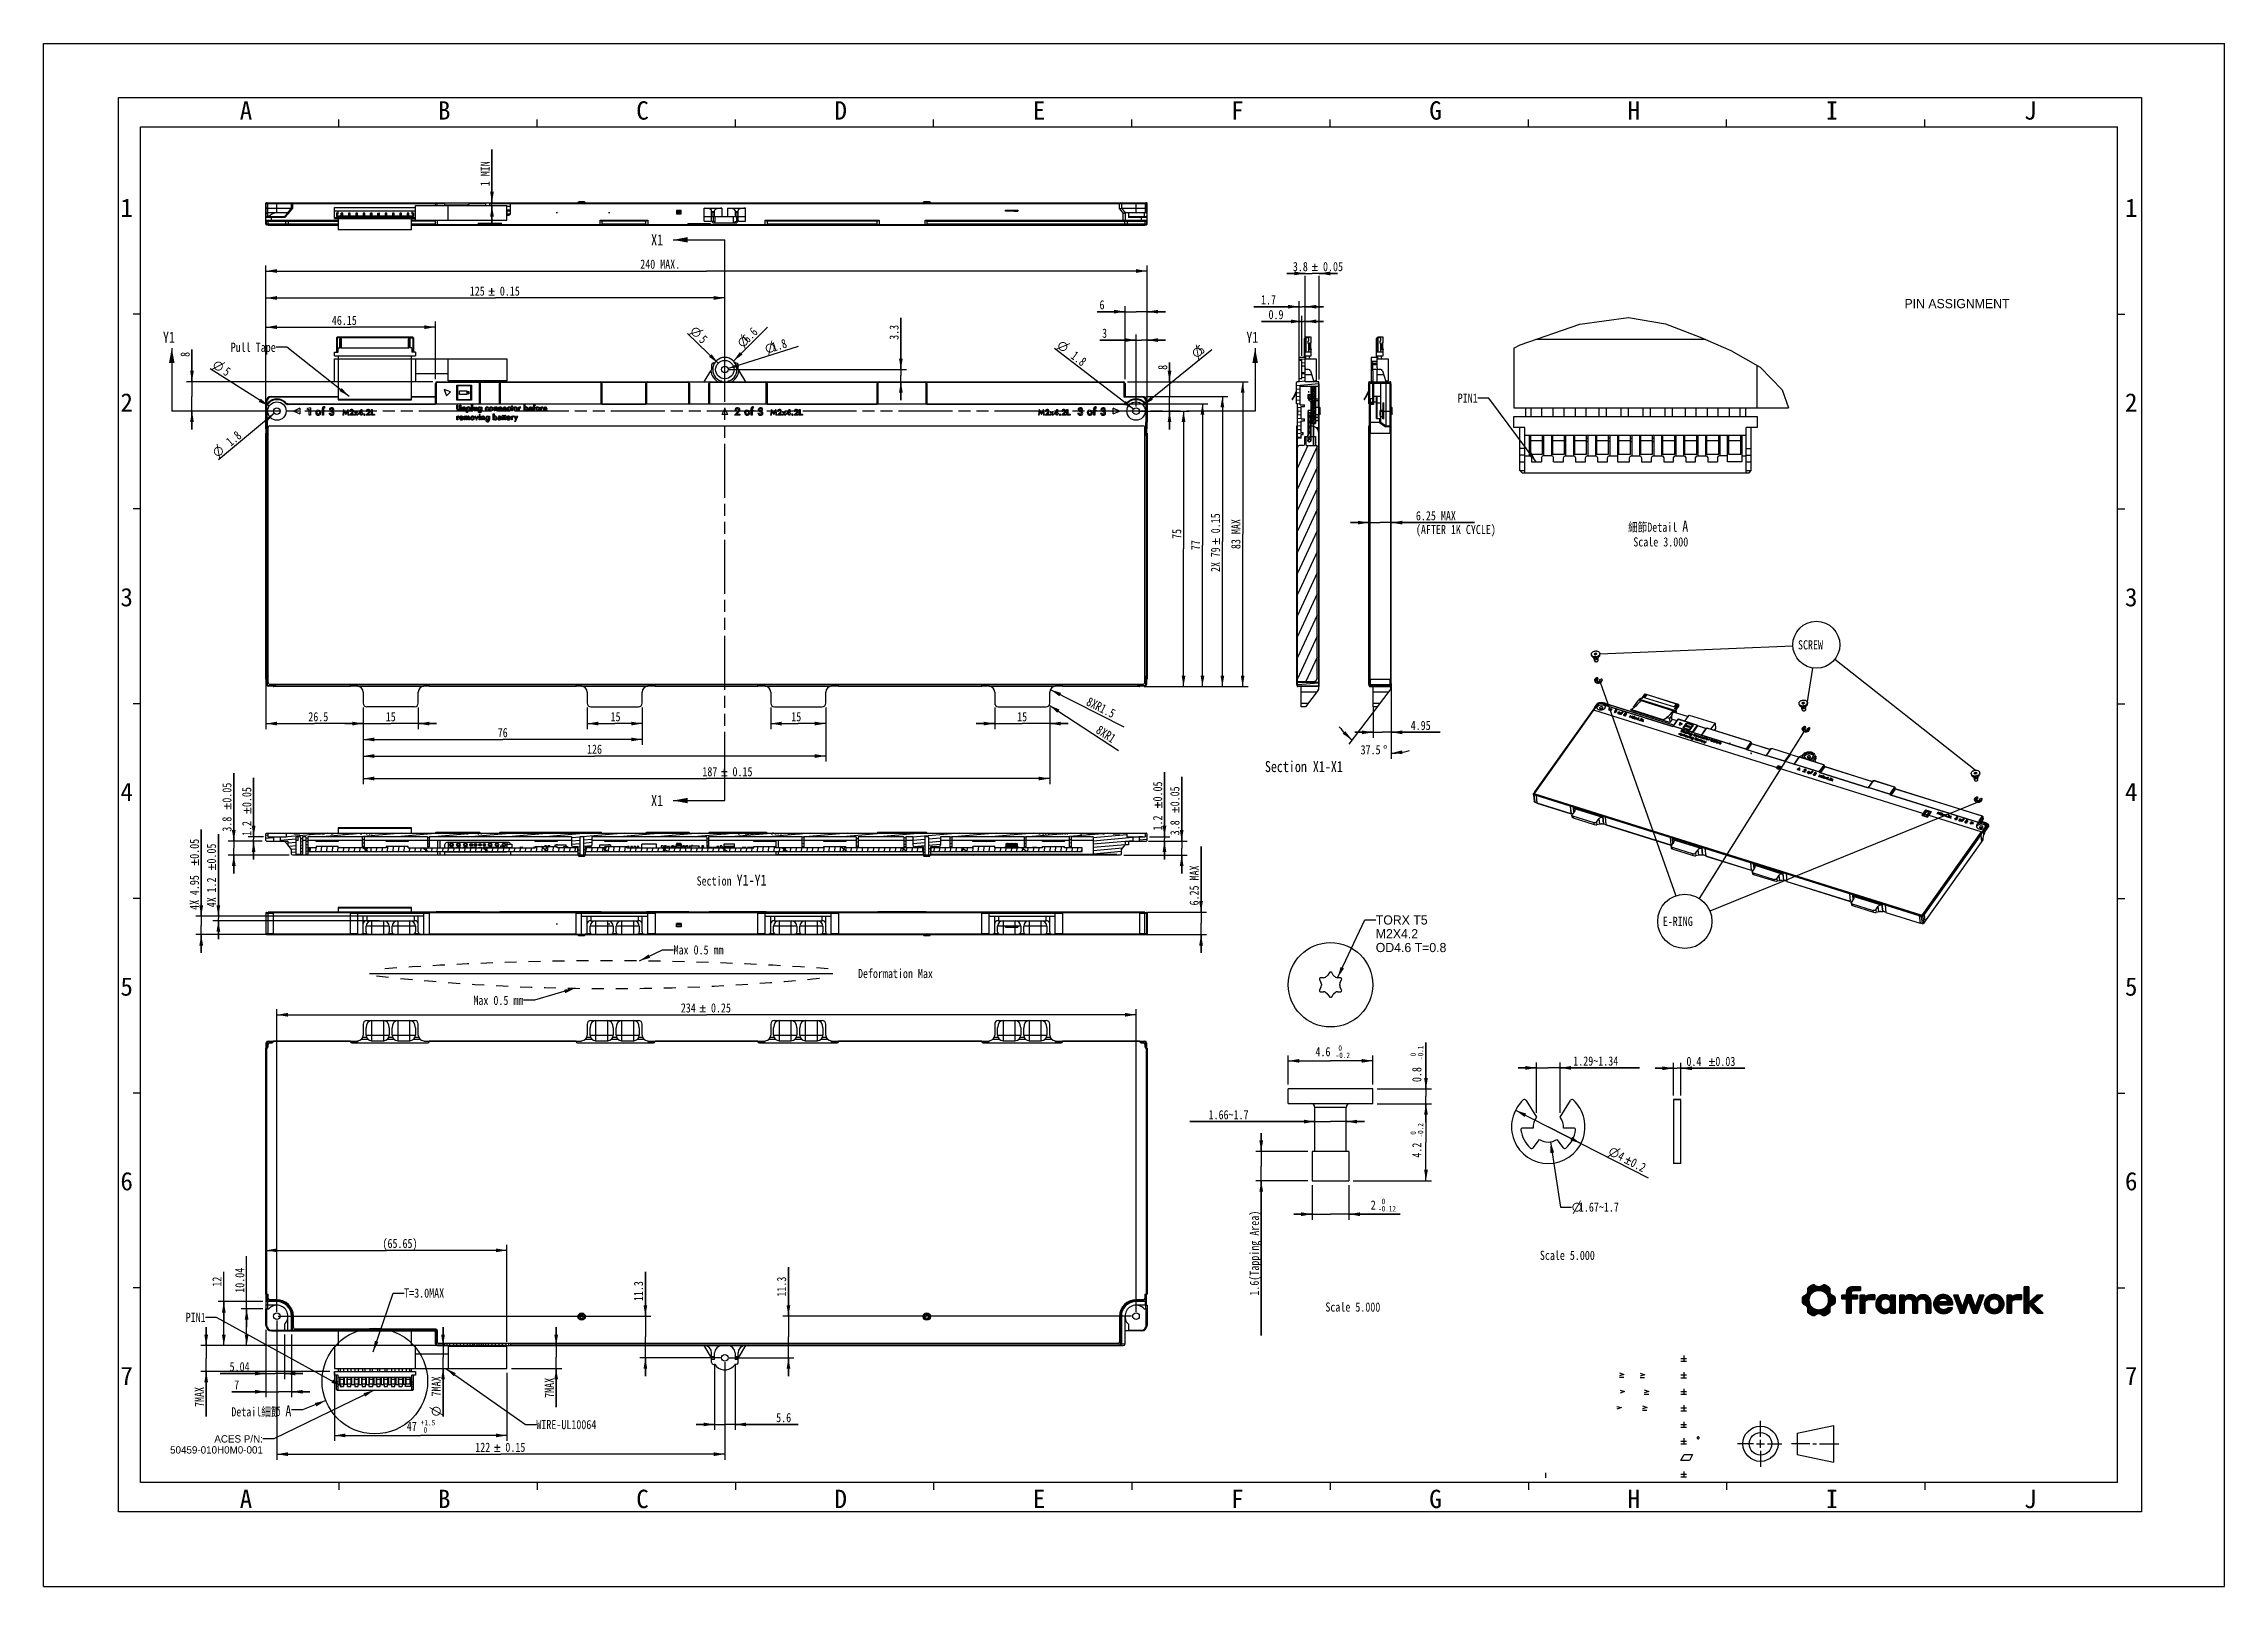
# Model space of a CAD drawing. Header units: millimetres. Extents: x 0 to 594, y 0 to 420.
import ezdxf
from ezdxf.enums import TextEntityAlignment as Align

# ---------------------------------------------------------------- set-up
doc = ezdxf.new("R2010")
doc.units = ezdxf.units.MM
doc.header["$LTSCALE"] = 32.67
doc.linetypes.add('DASHED', pattern=[0.2, 0.1, -0.1])
doc.linetypes.add('PHANTOM', pattern=[0.8, 0.45, -0.05, 0.1, -0.05, 0.1, -0.05])
doc.layers.get('0').update_dxf_attribs({"linetype": 'CONTINUOUS'})
doc.layers.add('8_QUILTS', color=7, linetype='CONTINUOUS')
doc.styles.get("Standard").update_dxf_attribs({"font": 'txt', "width": 0.8})
doc.styles.add('TEXTSTYLE_10', font='ar_wgl__.ttf')
doc.styles.add('TEXTSTYLE_2', font='txt')
doc.styles.add('TEXTSTYLE_3', font='symbol_asme.ttf')
doc.dimstyles.new('DIMSTYLE_1', dxfattribs={"dimtxt": 2.5, "dimasz": 3, "dimexe": 1.5, "dimexo": 1.2, "dimtad": 1, "dimdsep": 46, "dimtxsty": 'STANDARD', "dimblk": '_FILLED', "dimblk1": '_FILLED', "dimblk2": '_FILLED', "dimcen": 0.09, "dimazin": 2, "dimtp": 0.01, "dimtm": 0.01, "dimtfac": 1, "dimtofl": 0, "dimtmove": 0, "dimatfit": 3, "dimldrblk": '_FILLED', "dimfxl": 1, "dimtolj": 1, "dimarcsym": 0})
doc.dimstyles.new('DIMSTYLE_10', dxfattribs={"dimtxt": 2.5, "dimasz": 3, "dimexe": 1.5, "dimexo": 1.2, "dimtad": 1, "dimlfac": 0.2, "dimdsep": 46, "dimtxsty": 'STANDARD', "dimblk": '_FILLED', "dimblk1": '_FILLED', "dimblk2": '_FILLED', "dimcen": 0.09, "dimazin": 2, "dimtp": 0.01, "dimtm": 0.01, "dimtfac": 1, "dimtofl": 0, "dimtmove": 0, "dimatfit": 3, "dimldrblk": '_FILLED', "dimfxl": 1, "dimtolj": 1, "dimarcsym": 0})
doc.dimstyles.new('DIMSTYLE_11', dxfattribs={"dimtxt": 2.5, "dimasz": 3, "dimexe": 1.5, "dimexo": 1.2, "dimtad": 1, "dimlfac": 0.2, "dimdsep": 46, "dimtxsty": 'STANDARD', "dimblk": '_FILLED', "dimblk1": '_FILLED', "dimblk2": '_FILLED', "dimcen": 0.09, "dimazin": 2, "dimtol": 1, "dimtm": 0.12, "dimtfac": 0.6, "dimtofl": 0, "dimtmove": 0, "dimatfit": 3, "dimldrblk": '_FILLED', "dimfxl": 1, "dimtolj": 1, "dimarcsym": 0})
doc.dimstyles.new('DIMSTYLE_12', dxfattribs={"dimtxt": 2.5, "dimasz": 3, "dimexe": 1.5, "dimexo": 1.2, "dimtad": 1, "dimlfac": 0.2, "dimdsep": 46, "dimtxsty": 'STANDARD', "dimblk": '_FILLED', "dimblk1": '_FILLED', "dimblk2": '_FILLED', "dimcen": 0.09, "dimazin": 2, "dimtol": 1, "dimtm": 0.1, "dimtfac": 0.6, "dimtofl": 0, "dimtmove": 0, "dimatfit": 3, "dimldrblk": '_FILLED', "dimfxl": 1, "dimtolj": 1, "dimarcsym": 0})
doc.dimstyles.new('DIMSTYLE_13', dxfattribs={"dimtxt": 2.5, "dimasz": 3, "dimexe": 1.5, "dimexo": 1.2, "dimtad": 1, "dimlfac": 0.2, "dimdsep": 46, "dimtxsty": 'STANDARD', "dimblk": '_FILLED', "dimblk1": '_FILLED', "dimblk2": '_FILLED', "dimcen": 0.09, "dimazin": 2, "dimtol": 1, "dimtp": 0.2, "dimtm": 0.2, "dimtfac": 1, "dimtmove": 0, "dimatfit": 2, "dimldrblk": '_FILLED', "dimfxl": 1, "dimtolj": 1, "dimarcsym": 0})
doc.dimstyles.new('DIMSTYLE_14', dxfattribs={"dimtxt": 2.5, "dimasz": 3, "dimexe": 1.5, "dimexo": 1.2, "dimtad": 1, "dimlfac": 0.2, "dimdsep": 46, "dimtxsty": 'STANDARD', "dimblk": '_FILLED', "dimblk1": '_FILLED', "dimblk2": '_FILLED', "dimcen": 0.09, "dimazin": 2, "dimtol": 1, "dimtp": 0.03, "dimtm": 0.03, "dimtfac": 1, "dimtofl": 0, "dimtmove": 0, "dimatfit": 3, "dimldrblk": '_FILLED', "dimfxl": 1, "dimtolj": 1, "dimarcsym": 0})
doc.dimstyles.new('DIMSTYLE_2', dxfattribs={"dimtxt": 2.5, "dimasz": 3, "dimexe": 1.5, "dimexo": 1.2, "dimtad": 1, "dimdsep": 46, "dimtxsty": 'STANDARD', "dimblk": '_FILLED', "dimblk1": '_FILLED', "dimblk2": '_FILLED', "dimcen": 0.09, "dimazin": 2, "dimtol": 1, "dimtp": 0.15, "dimtm": 0.15, "dimtfac": 1, "dimtofl": 0, "dimtmove": 0, "dimatfit": 3, "dimldrblk": '_FILLED', "dimfxl": 1, "dimtolj": 1, "dimarcsym": 0})
doc.dimstyles.new('DIMSTYLE_3', dxfattribs={"dimtxt": 2.5, "dimasz": 3, "dimexe": 1.5, "dimexo": 1.2, "dimtad": 1, "dimdsep": 46, "dimtxsty": 'STANDARD', "dimblk": '_FILLED', "dimblk1": '_FILLED', "dimblk2": '_FILLED', "dimcen": 0.09, "dimazin": 2, "dimtp": 0.01, "dimtm": 0.01, "dimtfac": 1, "dimtofl": 0, "dimtmove": 0, "dimatfit": 1, "dimldrblk": '_FILLED', "dimfxl": 1, "dimtolj": 1, "dimarcsym": 0})
doc.dimstyles.new('DIMSTYLE_4', dxfattribs={"dimtxt": 2.5, "dimasz": 3, "dimexe": 1.5, "dimexo": 1.2, "dimtad": 1, "dimdsep": 46, "dimtxsty": 'STANDARD', "dimblk": '_FILLED', "dimblk1": '_FILLED', "dimblk2": '_FILLED', "dimcen": 0.09, "dimazin": 2, "dimtp": 0.01, "dimtm": 0.01, "dimtfac": 1, "dimtofl": 0, "dimtmove": 0, "dimatfit": 3, "dimldrblk": '_FILLED', "dimfxl": 1, "dimtolj": 1, "dimarcsym": 0})
doc.dimstyles.new('DIMSTYLE_5', dxfattribs={"dimtxt": 2.5, "dimasz": 3, "dimexe": 1.5, "dimexo": 1.2, "dimtad": 1, "dimdsep": 46, "dimtxsty": 'STANDARD', "dimblk": '_FILLED', "dimblk1": '_FILLED', "dimblk2": '_FILLED', "dimcen": 0.09, "dimazin": 2, "dimtol": 1, "dimtp": 0.05, "dimtm": 0.05, "dimtfac": 1, "dimtofl": 0, "dimtmove": 0, "dimatfit": 3, "dimldrblk": '_FILLED', "dimfxl": 1, "dimtolj": 1, "dimarcsym": 0})
doc.dimstyles.new('DIMSTYLE_6', dxfattribs={"dimtxt": 2.5, "dimasz": 3, "dimexe": 1.5, "dimexo": 1.2, "dimgap": 1.25, "dimtad": 0, "dimtih": 1, "dimtoh": 1, "dimdec": 1, "dimdsep": 46, "dimtxsty": 'STANDARD', "dimblk": '_FILLED', "dimblk1": '_FILLED', "dimblk2": '_FILLED', "dimcen": 0.09, "dimazin": 2, "dimtp": 0.5, "dimtm": 0.5, "dimtfac": 1, "dimtdec": -1, "dimtofl": 0, "dimtmove": 0, "dimatfit": 3, "dimldrblk": '_FILLED', "dimfxl": 1, "dimtolj": 1, "dimarcsym": 0})
doc.dimstyles.new('DIMSTYLE_7', dxfattribs={"dimtxt": 2.5, "dimasz": 3, "dimexe": 1.5, "dimexo": 1.2, "dimtad": 1, "dimdsep": 46, "dimtxsty": 'STANDARD', "dimblk": '_FILLED', "dimblk1": '_FILLED', "dimblk2": '_FILLED', "dimcen": 0.09, "dimazin": 2, "dimtol": 1, "dimtp": 0.25, "dimtm": 0.25, "dimtfac": 1, "dimtofl": 0, "dimtmove": 0, "dimatfit": 3, "dimldrblk": '_FILLED', "dimfxl": 1, "dimtolj": 1, "dimarcsym": 0})
doc.dimstyles.new('DIMSTYLE_8', dxfattribs={"dimtxt": 2.5, "dimasz": 3, "dimexe": 1.5, "dimexo": 1.2, "dimtad": 1, "dimdsep": 46, "dimtxsty": 'STANDARD', "dimblk": '_FILLED', "dimblk1": '_FILLED', "dimblk2": '_FILLED', "dimcen": 0.09, "dimazin": 2, "dimtol": 1, "dimtp": 1.5, "dimtfac": 0.6, "dimtofl": 0, "dimtmove": 0, "dimatfit": 3, "dimldrblk": '_FILLED', "dimfxl": 1, "dimtolj": 1, "dimarcsym": 0})
doc.dimstyles.new('DIMSTYLE_9', dxfattribs={"dimtxt": 2.5, "dimasz": 3, "dimexe": 1.5, "dimexo": 1.2, "dimtad": 1, "dimlfac": 0.2, "dimdsep": 46, "dimtxsty": 'STANDARD', "dimblk": '_FILLED', "dimblk1": '_FILLED', "dimblk2": '_FILLED', "dimcen": 0.09, "dimazin": 2, "dimtol": 1, "dimtm": 0.2, "dimtfac": 0.6, "dimtofl": 0, "dimtmove": 0, "dimatfit": 3, "dimldrblk": '_FILLED', "dimfxl": 1, "dimtolj": 1, "dimarcsym": 0})
doc.dimstyles.get("Standard").update_dxf_attribs({"dimtxt": 2.5, "dimasz": 3, "dimexe": 1.5, "dimexo": 1.2, "dimtad": 1, "dimdsep": 46, "dimtxsty": 'STANDARD', "dimblk": '_FILLED', "dimblk1": '_FILLED', "dimblk2": '_FILLED', "dimcen": 0.09, "dimazin": 2, "dimtol": 1, "dimtp": 0.01, "dimtm": 0.01, "dimtfac": 1, "dimtofl": 0, "dimtmove": 0, "dimatfit": 3, "dimldrblk": '_FILLED', "dimfxl": 1, "dimtolj": 1, "dimarcsym": 0})

msp = doc.modelspace()

# ---------------------------------------------------------------- texts
at = {"color": 7, "linetype": 'CONTINUOUS', "line_spacing_factor": 0.9}
for s, insert, char_height, width, attachment_point, style in [('A', (53.422, 404.309), 5, 5, 1, 'TEXTSTYLE_2'), ('B', (107.422, 404.309), 5, 5, 1, 'TEXTSTYLE_2'), ('C', (161.422, 404.309), 5, 5, 1, 'TEXTSTYLE_2'), ('D', (215.422, 404.309), 5, 5, 1, 'TEXTSTYLE_2'), ('E', (269.422, 404.309), 5, 5, 1, 'TEXTSTYLE_2'), ('F', (323.422, 404.309), 5, 5, 1, 'TEXTSTYLE_2'), ('G', (377.422, 404.309), 5, 5, 1, 'TEXTSTYLE_2'), ('H', (431.422, 404.309), 5, 5, 1, 'TEXTSTYLE_2'), ('I', (485.422, 404.309), 5, 5, 1, 'TEXTSTYLE_2'), ('J', (539.422, 404.309), 5, 5, 1, 'TEXTSTYLE_2'), ('1', (20.922, 377.809), 5, 5, 1, 'TEXTSTYLE_2'), ('1', (566.922, 377.809), 5, 5, 1, 'TEXTSTYLE_2'), ('PIN ASSIGNMENT', (506.868, 350.48), 2.5, 29.81413, 1, 'TEXTSTYLE_10'), ('2', (20.922, 324.809), 5, 5, 1, 'TEXTSTYLE_2'), ('2', (566.922, 324.809), 5, 5, 1, 'TEXTSTYLE_2'), ('3', (20.922, 271.809), 5, 5, 1, 'TEXTSTYLE_2'), ('3', (566.922, 271.809), 5, 5, 1, 'TEXTSTYLE_2'), ('4', (20.922, 218.809), 5, 5, 1, 'TEXTSTYLE_2'), ('4', (566.922, 218.809), 5, 5, 1, 'TEXTSTYLE_2'), ('TORX T5\\PM2X4.2\\POD4.6 T=0.8', (362.858, 182.674), 2.5, 20.06506, 1, 'TEXTSTYLE_10'), ('5', (20.922, 165.809), 5, 5, 1, 'TEXTSTYLE_2'), ('5', (566.922, 165.809), 5, 5, 1, 'TEXTSTYLE_2'), ('6', (20.922, 112.809), 5, 5, 1, 'TEXTSTYLE_2'), ('6', (566.922, 112.809), 5, 5, 1, 'TEXTSTYLE_2'), ('{\\ftxt;\\W0.0001;\\H0.0001;\\~}{\\ftxt;\\W1.1794871795;\\H2.5; }{\\ftxt;\\W0.0001;\\H0.0001;\\~}\\ftxt;{\\W0.8;1.67~1.7}', (416.174, 104.513), 2.5, 28.42308, 1, 'TEXTSTYLE_3'), ('7', (20.922, 59.809), 5, 5, 1, 'TEXTSTYLE_2'), ('7', (566.922, 59.809), 5, 5, 1, 'TEXTSTYLE_2'), ('ACES P/N:\\P50459-010H0M0-001', (59.728, 41.154), 2, 26.39405, 3, 'TEXTSTYLE_10'), ('A', (53.422, 26.309), 5, 5, 1, 'TEXTSTYLE_2'), ('B', (107.422, 26.309), 5, 5, 1, 'TEXTSTYLE_2'), ('C', (161.422, 26.309), 5, 5, 1, 'TEXTSTYLE_2'), ('D', (215.422, 26.309), 5, 5, 1, 'TEXTSTYLE_2'), ('E', (269.422, 26.309), 5, 5, 1, 'TEXTSTYLE_2'), ('F', (323.422, 26.309), 5, 5, 1, 'TEXTSTYLE_2'), ('G', (377.422, 26.309), 5, 5, 1, 'TEXTSTYLE_2'), ('H', (431.422, 26.309), 5, 5, 1, 'TEXTSTYLE_2'), ('I', (485.422, 26.309), 5, 5, 1, 'TEXTSTYLE_2'), ('J', (539.422, 26.309), 5, 5, 1, 'TEXTSTYLE_2')]:
    msp.add_mtext(s, dxfattribs=dict(at, insert=insert, char_height=char_height, width=width, attachment_point=attachment_point, style=style))
for s, insert, char_height, width, attachment_point in [('X1', (165.47, 368.083), 3, 4.8, 1), ('Y1', (32.504, 341.584), 3, 4.8, 1), ('Pull Tape', (63.221, 338.584), 2.5, 18, 3), ('Y1', (327.598, 341.584), 3, 4.8, 1), ('PIN1', (390.623, 324.734), 2.5, 8, 3), ('細節Detail \\H3.0;A\\P\\H2.5;Scale 3.000', (447.964, 290.103), 2.5, 33, 3), ('Section X1-X1', (353.883, 224.687), 3, 31.2, 3), ('X1', (165.47, 215.428), 3, 4.8, 1), ('Section \\H3.0;Y1-Y1', (196.916, 193.795), 2.5, 28, 3), ('Max 0.5 mm', (171.591, 174.536), 2.5, 20, 1), ('Deformation Max', (221.819, 168.103), 2.5, 30, 1), ('Max 0.5 mm', (130.679, 160.794), 2.5, 20, 3), ('Scale 5.000', (422.525, 91.378), 2.5, 22, 3), ('T=3.0MAX', (98.213, 81.105), 2.5, 16, 1), ('Scale 5.000', (364.094, 77.297), 2.5, 22, 3), ('PIN1', (44.134, 74.476), 2.5, 8, 3), ('Detail細節 \\H3.0;A', (67.481, 49.278), 2.5, 30.6, 3), ('WIRE-UL10064', (134.222, 45.297), 2.5, 24, 1)]:
    msp.add_mtext(s, dxfattribs=dict(at, insert=insert, char_height=char_height, width=width, attachment_point=attachment_point))

# ---------------------------------------------------------------- blocks, each defined once
blk = doc.blocks.new('SYM301_BL0', base_point=(436.14, 48.55))
at = {"color": 7, "linetype": 'CONTINUOUS'}
for p, q in [((435.52, 49.12), (436.76, 48.66)), ((436.73, 48.66), (435.52, 48.34)), ((435.52, 47.98), (436.71, 47.98))]:
    blk.add_line(p, q, dxfattribs=at)
blk = doc.blocks.new('SYM301_BL1', base_point=(436.63, 52.94))
at = {"color": 7, "linetype": 'CONTINUOUS'}
for p, q in [((436.01, 53.51), (437.24, 53.05)), ((437.22, 53.05), (436.01, 52.73)), ((436.01, 52.37), (437.2, 52.37))]:
    blk.add_line(p, q, dxfattribs=at)
blk = doc.blocks.new('SYM301_BL2', base_point=(435.48, 57.45))
at = {"color": 7, "linetype": 'CONTINUOUS'}
for p, q in [((434.86, 58.02), (436.1, 57.56)), ((436.07, 57.56), (434.86, 57.24)), ((434.86, 56.88), (436.05, 56.88))]:
    blk.add_line(p, q, dxfattribs=at)
blk = doc.blocks.new('SYM001_BL3', base_point=(429.16, 48.62))
at = {"color": 7, "linetype": 'CONTINUOUS'}
for p, q in [((429.78, 48.69), (428.54, 48.23)), ((428.56, 49.01), (429.78, 48.69))]:
    blk.add_line(p, q, dxfattribs=at)
blk = doc.blocks.new('SYM001_BL4', base_point=(430, 53.01))
at = {"color": 7, "linetype": 'CONTINUOUS'}
for p, q in [((430.62, 53.08), (429.38, 52.62)), ((429.4, 53.39), (430.62, 53.08))]:
    blk.add_line(p, q, dxfattribs=at)
blk = doc.blocks.new('SYM301_BL5', base_point=(429.85, 57.55))
at = {"color": 7, "linetype": 'CONTINUOUS'}
for p, q in [((429.23, 58.12), (430.46, 57.66)), ((430.44, 57.66), (429.23, 57.34)), ((429.23, 56.97), (430.42, 56.97))]:
    blk.add_line(p, q, dxfattribs=at)
blk = doc.blocks.new('_FILLED')
at = {"color": 0, "linetype": 'BYBLOCK'}
blk.add_solid([(0, 0), (-1, 0.17), (-1, -0.17)], dxfattribs=at)
blk = doc.blocks.new('XSEC_FILLED')
at = {"color": 0, "linetype": 'BYBLOCK'}
blk.add_solid([(0, 0), (-1, 0.1875), (-1, -0.1875)], dxfattribs=at)
blk = doc.blocks.new('*D0')
at = {"color": 7, "linetype": 'CONTINUOUS'}
for p, q in [((60.55, 315.17), (60.55, 359.6)), ((60.55, 358.1), (180.55, 358.1)), ((300.55, 358.1), (180.55, 358.1)), ((300.55, 315.17), (300.55, 359.6))]:
    blk.add_line(p, q, dxfattribs=at)
at = {"color": 7, "linetype": 'CONTINUOUS', "xscale": 3, "yscale": 3, "zscale": 3, "rotation": 180}
blk.add_blockref('_FILLED', (60.55, 358.1), dxfattribs=at)
at = {"color": 7, "linetype": 'CONTINUOUS', "xscale": 3, "yscale": 3, "zscale": 3}
blk.add_blockref('_FILLED', (300.55, 358.1), dxfattribs=at)
at = {"color": 7, "linetype": 'CONTINUOUS', "insert": (167.95, 361.22), "char_height": 2.5, "width": 16, "attachment_point": 2, "line_spacing_factor": 0.9}
blk.add_mtext('240 MAX.', dxfattribs=at)
blk = doc.blocks.new('*D1')
at = {"color": 7, "linetype": 'CONTINUOUS'}
for p, q in [((60.55, 315.17), (60.55, 344.31)), ((60.55, 342.81), (83.62, 342.81)), ((106.7, 342.81), (83.62, 342.81)), ((106.7, 328.67), (106.7, 344.31))]:
    blk.add_line(p, q, dxfattribs=at)
at = {"color": 7, "linetype": 'CONTINUOUS', "xscale": 3, "yscale": 3, "zscale": 3}
for p, rotation in [((60.55, 342.81), 180.0006464478), ((106.7, 342.81), 0.0006464478)]:
    blk.add_blockref('_FILLED', p, dxfattribs=dict(at, rotation=rotation))
at = {"color": 7, "linetype": 'CONTINUOUS', "insert": (81.91, 345.93), "char_height": 2.5, "width": 10, "attachment_point": 2, "line_spacing_factor": 0.9}
blk.add_mtext('46.15', dxfattribs=at)
blk = doc.blocks.new('*D2')
at = {"color": 7, "linetype": 'CONTINUOUS'}
for p, q in [((60.55, 315.17), (60.55, 352.26)), ((60.55, 350.76), (123.05, 350.76)), ((185.55, 350.76), (123.05, 350.76)), ((185.55, 332.47), (185.55, 352.26))]:
    blk.add_line(p, q, dxfattribs=at)
at = {"color": 7, "linetype": 'CONTINUOUS', "xscale": 3, "yscale": 3, "zscale": 3, "rotation": 180}
blk.add_blockref('_FILLED', (60.55, 350.76), dxfattribs=at)
at = {"color": 7, "linetype": 'CONTINUOUS', "xscale": 3, "yscale": 3, "zscale": 3}
blk.add_blockref('_FILLED', (185.55, 350.76), dxfattribs=at)
at = {"color": 7, "linetype": 'CONTINUOUS', "width": 0.8}
for s, p in [('125', (118.11, 351.38)), ('0.15', (126.99, 351.38))]:
    blk.add_text(s, height=2.5, dxfattribs=at).set_placement(p, align=Align.CENTER)
blk = doc.blocks.new('*D3')
at = {"color": 7, "linetype": 'CONTINUOUS'}
blk.add_line((61.43, 321.3), (45.36, 331.43), dxfattribs=at)
at = {"color": 7, "linetype": 'CONTINUOUS', "xscale": 3, "yscale": 3, "zscale": 3, "rotation": 327.7920204833}
blk.add_blockref('_FILLED', (61.43, 321.3), dxfattribs=at)
at = {"color": 7, "linetype": 'CONTINUOUS', "insert": (51.21, 331.43), "char_height": 2.5, "width": 7.4231, "attachment_point": 3, "rotation": 327.79202, "line_spacing_factor": 0.9, "style": 'TEXTSTYLE_3'}
blk.add_mtext('{\\ftxt;\\W0.0001;\\H0.0001;\\~}{\\ftxt;\\W1.1794871795;\\H2.5; }{\\ftxt;\\W0.0001;\\H0.0001;\\~}\\ftxt;{\\W0.8;5}', dxfattribs=at)
blk = doc.blocks.new('*D4')
at = {"color": 7, "linetype": 'CONTINUOUS'}
blk.add_line((62.86, 319.39), (47.67, 306.65), dxfattribs=at)
at = {"color": 7, "linetype": 'CONTINUOUS', "xscale": 3, "yscale": 3, "zscale": 3, "rotation": 39.9919040813}
blk.add_blockref('_FILLED', (62.86, 319.39), dxfattribs=at)
at = {"color": 7, "linetype": 'CONTINUOUS', "insert": (52.52, 314.79), "char_height": 2.5, "width": 13.4231, "attachment_point": 3, "rotation": 39.9919, "line_spacing_factor": 0.9, "style": 'TEXTSTYLE_3'}
blk.add_mtext('{\\ftxt;\\W0.0001;\\H0.0001;\\~}{\\ftxt;\\W1.1794871795;\\H2.5; }{\\ftxt;\\W0.0001;\\H0.0001;\\~}\\ftxt;{\\W0.8;1.8}', dxfattribs=at)
blk = doc.blocks.new('*D5')
at = {"color": 7, "linetype": 'CONTINUOUS'}
for p, q in [((40.41, 327.97), (40.41, 336.71)), ((40.41, 336.71), (40.41, 323.97)), ((106, 327.97), (38.91, 327.97)), ((40.41, 314.97), (40.41, 323.97)), ((62.35, 319.97), (38.91, 319.97)), ((40.41, 319.97), (40.41, 314.97))]:
    blk.add_line(p, q, dxfattribs=at)
at = {"color": 7, "linetype": 'CONTINUOUS', "xscale": 3, "yscale": 3, "zscale": 3}
for p, rotation in [((40.41, 327.97), 270), ((40.41, 319.97), 90)]:
    blk.add_blockref('_FILLED', p, dxfattribs=dict(at, rotation=rotation))
at = {"color": 7, "linetype": 'CONTINUOUS', "insert": (37.29, 334.71), "char_height": 2.5, "width": 2, "attachment_point": 1, "rotation": 90, "line_spacing_factor": 0.9}
blk.add_mtext('8', dxfattribs=at)
blk = doc.blocks.new('*D6')
at = {"color": 7, "linetype": 'CONTINUOUS'}
for p, q in [((60.55, 245.77), (60.55, 233.39)), ((87.05, 239.27), (87.05, 233.39)), ((60.55, 234.89), (73.8, 234.89)), ((87.05, 234.89), (73.8, 234.89))]:
    blk.add_line(p, q, dxfattribs=at)
at = {"color": 7, "linetype": 'CONTINUOUS', "xscale": 3, "yscale": 3, "zscale": 3, "rotation": 180}
blk.add_blockref('_FILLED', (60.55, 234.89), dxfattribs=at)
at = {"color": 7, "linetype": 'CONTINUOUS', "xscale": 3, "yscale": 3, "zscale": 3}
blk.add_blockref('_FILLED', (87.05, 234.89), dxfattribs=at)
at = {"color": 7, "linetype": 'CONTINUOUS', "insert": (74.82, 238.01), "char_height": 2.5, "width": 8, "attachment_point": 2, "line_spacing_factor": 0.9}
blk.add_mtext('26.5', dxfattribs=at)
blk = doc.blocks.new('*D7')
at = {"color": 7, "linetype": 'CONTINUOUS'}
for p, q in [((87.05, 239.27), (87.05, 233.39)), ((102.05, 239.27), (102.05, 233.39)), ((87.05, 234.89), (82.05, 234.89)), ((82.05, 234.89), (94.55, 234.89)), ((107.05, 234.89), (94.55, 234.89)), ((102.05, 234.89), (107.05, 234.89))]:
    blk.add_line(p, q, dxfattribs=at)
at = {"color": 7, "linetype": 'CONTINUOUS', "xscale": 3, "yscale": 3, "zscale": 3}
blk.add_blockref('_FILLED', (87.05, 234.89), dxfattribs=at)
at = {"color": 7, "linetype": 'CONTINUOUS', "xscale": 3, "yscale": 3, "zscale": 3, "rotation": 180}
blk.add_blockref('_FILLED', (102.05, 234.89), dxfattribs=at)
at = {"color": 7, "linetype": 'CONTINUOUS', "insert": (94.55, 238.01), "char_height": 2.5, "width": 4, "attachment_point": 2, "line_spacing_factor": 0.9}
blk.add_mtext('15', dxfattribs=at)
blk = doc.blocks.new('*D8')
at = {"color": 7, "linetype": 'CONTINUOUS'}
for p, q in [((87.05, 239.27), (87.05, 229.07)), ((163.05, 239.27), (163.05, 229.07)), ((87.05, 230.57), (125.05, 230.57)), ((163.05, 230.57), (125.05, 230.57))]:
    blk.add_line(p, q, dxfattribs=at)
at = {"color": 7, "linetype": 'CONTINUOUS', "xscale": 3, "yscale": 3, "zscale": 3, "rotation": 180}
blk.add_blockref('_FILLED', (87.05, 230.57), dxfattribs=at)
at = {"color": 7, "linetype": 'CONTINUOUS', "xscale": 3, "yscale": 3, "zscale": 3}
blk.add_blockref('_FILLED', (163.05, 230.57), dxfattribs=at)
at = {"color": 7, "linetype": 'CONTINUOUS', "insert": (125.05, 233.69), "char_height": 2.5, "width": 4, "attachment_point": 2, "line_spacing_factor": 0.9}
blk.add_mtext('76', dxfattribs=at)
blk = doc.blocks.new('*D9')
at = {"color": 7, "linetype": 'CONTINUOUS'}
for p, q in [((87.05, 239.27), (87.05, 224.55)), ((213.05, 239.27), (213.05, 224.55)), ((87.05, 226.05), (150.05, 226.05)), ((213.05, 226.05), (150.05, 226.05))]:
    blk.add_line(p, q, dxfattribs=at)
at = {"color": 7, "linetype": 'CONTINUOUS', "xscale": 3, "yscale": 3, "zscale": 3, "rotation": 180}
blk.add_blockref('_FILLED', (87.05, 226.05), dxfattribs=at)
at = {"color": 7, "linetype": 'CONTINUOUS', "xscale": 3, "yscale": 3, "zscale": 3}
blk.add_blockref('_FILLED', (213.05, 226.05), dxfattribs=at)
at = {"color": 7, "linetype": 'CONTINUOUS', "insert": (150.05, 229.17), "char_height": 2.5, "width": 6, "attachment_point": 2, "line_spacing_factor": 0.9}
blk.add_mtext('126', dxfattribs=at)
blk = doc.blocks.new('*D10')
at = {"color": 7, "linetype": 'CONTINUOUS'}
for p, q in [((148.05, 239.27), (148.05, 233.39)), ((163.05, 239.27), (163.05, 233.39)), ((148.05, 234.89), (155.55, 234.89)), ((163.05, 234.89), (155.55, 234.89))]:
    blk.add_line(p, q, dxfattribs=at)
at = {"color": 7, "linetype": 'CONTINUOUS', "xscale": 3, "yscale": 3, "zscale": 3, "rotation": 180}
blk.add_blockref('_FILLED', (148.05, 234.89), dxfattribs=at)
at = {"color": 7, "linetype": 'CONTINUOUS', "xscale": 3, "yscale": 3, "zscale": 3}
blk.add_blockref('_FILLED', (163.05, 234.89), dxfattribs=at)
at = {"color": 7, "linetype": 'CONTINUOUS', "insert": (155.79, 238.01), "char_height": 2.5, "width": 4, "attachment_point": 2, "line_spacing_factor": 0.9}
blk.add_mtext('15', dxfattribs=at)
blk = doc.blocks.new('*D11')
at = {"color": 7, "linetype": 'CONTINUOUS'}
for p, q in [((198.05, 239.27), (198.05, 233.39)), ((213.05, 239.27), (213.05, 233.39)), ((198.05, 234.89), (205.55, 234.89)), ((213.05, 234.89), (205.55, 234.89))]:
    blk.add_line(p, q, dxfattribs=at)
at = {"color": 7, "linetype": 'CONTINUOUS', "xscale": 3, "yscale": 3, "zscale": 3, "rotation": 180}
blk.add_blockref('_FILLED', (198.05, 234.89), dxfattribs=at)
at = {"color": 7, "linetype": 'CONTINUOUS', "xscale": 3, "yscale": 3, "zscale": 3}
blk.add_blockref('_FILLED', (213.05, 234.89), dxfattribs=at)
at = {"color": 7, "linetype": 'CONTINUOUS', "insert": (205, 238.01), "char_height": 2.5, "width": 4, "attachment_point": 2, "line_spacing_factor": 0.9}
blk.add_mtext('15', dxfattribs=at)
blk = doc.blocks.new('*D12')
at = {"color": 7, "linetype": 'CONTINUOUS'}
for p, q in [((259.05, 239.27), (259.05, 233.39)), ((274.05, 239.27), (274.05, 233.39)), ((259.05, 234.89), (254.05, 234.89)), ((254.05, 234.89), (266.55, 234.89)), ((279.05, 234.89), (266.55, 234.89)), ((274.05, 234.89), (279.05, 234.89))]:
    blk.add_line(p, q, dxfattribs=at)
at = {"color": 7, "linetype": 'CONTINUOUS', "xscale": 3, "yscale": 3, "zscale": 3}
blk.add_blockref('_FILLED', (259.05, 234.89), dxfattribs=at)
at = {"color": 7, "linetype": 'CONTINUOUS', "xscale": 3, "yscale": 3, "zscale": 3, "rotation": 180}
blk.add_blockref('_FILLED', (274.05, 234.89), dxfattribs=at)
at = {"color": 7, "linetype": 'CONTINUOUS', "insert": (266.53, 238.01), "char_height": 2.5, "width": 4, "attachment_point": 2, "line_spacing_factor": 0.9}
blk.add_mtext('15', dxfattribs=at)
blk = doc.blocks.new('*D13')
at = {"color": 7, "linetype": 'CONTINUOUS'}
for p, q in [((87.05, 239.27), (87.05, 218.43)), ((274.05, 239.27), (274.05, 218.43)), ((87.05, 219.93), (180.55, 219.93)), ((274.05, 219.93), (180.55, 219.93))]:
    blk.add_line(p, q, dxfattribs=at)
at = {"color": 7, "linetype": 'CONTINUOUS', "xscale": 3, "yscale": 3, "zscale": 3, "rotation": 180}
blk.add_blockref('_FILLED', (87.05, 219.93), dxfattribs=at)
at = {"color": 7, "linetype": 'CONTINUOUS', "xscale": 3, "yscale": 3, "zscale": 3}
blk.add_blockref('_FILLED', (274.05, 219.93), dxfattribs=at)
at = {"color": 7, "linetype": 'CONTINUOUS', "width": 0.8}
for s, p in [('187', (181.47, 220.56)), ('0.15', (190.36, 220.56))]:
    blk.add_text(s, height=2.5, dxfattribs=at).set_placement(p, align=Align.CENTER)
blk = doc.blocks.new('*D14')
at = {"color": 7, "linetype": 'CONTINUOUS'}
blk.add_line((273.89, 239.92), (292.76, 227.59), dxfattribs=at)
at = {"color": 7, "linetype": 'CONTINUOUS', "xscale": 3, "yscale": 3, "zscale": 3, "rotation": 146.8480400494}
blk.add_blockref('_FILLED', (273.89, 239.92), dxfattribs=at)
at = {"color": 7, "linetype": 'CONTINUOUS', "insert": (287.78, 234.58), "char_height": 2.5, "width": 8, "attachment_point": 1, "rotation": 326.84804, "line_spacing_factor": 0.9}
blk.add_mtext('8XR1', dxfattribs=at)
blk = doc.blocks.new('*D15')
at = {"color": 7, "linetype": 'CONTINUOUS'}
blk.add_line((274.21, 244.15), (294.21, 234.01), dxfattribs=at)
at = {"color": 7, "linetype": 'CONTINUOUS', "xscale": 3, "yscale": 3, "zscale": 3, "rotation": 153.1211819284}
blk.add_blockref('_FILLED', (274.21, 244.15), dxfattribs=at)
at = {"color": 7, "linetype": 'CONTINUOUS', "insert": (284.92, 242.22), "char_height": 2.5, "width": 12, "attachment_point": 1, "rotation": 333.12118, "line_spacing_factor": 0.9}
blk.add_mtext('8XR1.5', dxfattribs=at)
blk = doc.blocks.new('*D16')
at = {"color": 7, "linetype": 'CONTINUOUS'}
blk.add_line((187.89, 333.59), (197.2, 342.81), dxfattribs=at)
at = {"color": 7, "linetype": 'CONTINUOUS', "xscale": 3, "yscale": 3, "zscale": 3, "rotation": 224.7515615191}
blk.add_blockref('_FILLED', (187.89, 333.59), dxfattribs=at)
at = {"color": 7, "linetype": 'CONTINUOUS', "insert": (188.64, 338.73), "char_height": 2.5, "width": 13.4231, "attachment_point": 1, "rotation": 44.75156, "line_spacing_factor": 0.9, "style": 'TEXTSTYLE_3'}
blk.add_mtext('{\\ftxt;\\W0.0001;\\H0.0001;\\~}{\\ftxt;\\W1.1794871795;\\H2.5; }{\\ftxt;\\W0.0001;\\H0.0001;\\~}\\ftxt;{\\W0.8;6.6}', dxfattribs=at)
blk = doc.blocks.new('*D17')
at = {"color": 7, "linetype": 'CONTINUOUS'}
blk.add_line((183.75, 333), (175.36, 341.11), dxfattribs=at)
at = {"color": 7, "linetype": 'CONTINUOUS', "xscale": 3, "yscale": 3, "zscale": 3, "rotation": 315.9868646425}
blk.add_blockref('_FILLED', (183.75, 333), dxfattribs=at)
at = {"color": 7, "linetype": 'CONTINUOUS', "insert": (181.09, 339.92), "char_height": 2.5, "width": 7.4231, "attachment_point": 3, "rotation": 315.98686, "line_spacing_factor": 0.9, "style": 'TEXTSTYLE_3'}
blk.add_mtext('{\\ftxt;\\W0.0001;\\H0.0001;\\~}{\\ftxt;\\W1.1794871795;\\H2.5; }{\\ftxt;\\W0.0001;\\H0.0001;\\~}\\ftxt;{\\W0.8;5}', dxfattribs=at)
blk = doc.blocks.new('*D18')
at = {"color": 7, "linetype": 'CONTINUOUS'}
blk.add_line((186.41, 331.54), (205.61, 337.62), dxfattribs=at)
at = {"color": 7, "linetype": 'CONTINUOUS', "xscale": 3, "yscale": 3, "zscale": 3, "rotation": 197.5740756698}
blk.add_blockref('_FILLED', (186.41, 331.54), dxfattribs=at)
at = {"color": 7, "linetype": 'CONTINUOUS', "insert": (196.13, 337.9), "char_height": 2.5, "width": 13.4231, "attachment_point": 1, "rotation": 17.57408, "line_spacing_factor": 0.9, "style": 'TEXTSTYLE_3'}
blk.add_mtext('{\\ftxt;\\W0.0001;\\H0.0001;\\~}{\\ftxt;\\W1.1794871795;\\H2.5; }{\\ftxt;\\W0.0001;\\H0.0001;\\~}\\ftxt;{\\W0.8;1.8}', dxfattribs=at)
blk = doc.blocks.new('*D19')
at = {"color": 7, "linetype": 'CONTINUOUS'}
for p, q in [((233.5, 331.27), (233.5, 345.36)), ((233.5, 345.36), (233.5, 329.62)), ((186.75, 331.27), (235, 331.27)), ((233.5, 322.97), (233.5, 329.62)), ((233.5, 327.97), (233.5, 322.97))]:
    blk.add_line(p, q, dxfattribs=at)
at = {"color": 7, "linetype": 'CONTINUOUS', "xscale": 3, "yscale": 3, "zscale": 3}
for p, rotation in [((233.5, 331.27), 270), ((233.5, 327.97), 90)]:
    blk.add_blockref('_FILLED', p, dxfattribs=dict(at, rotation=rotation))
at = {"color": 7, "linetype": 'CONTINUOUS', "insert": (230.38, 339.36), "char_height": 2.5, "width": 6, "attachment_point": 1, "rotation": 90, "line_spacing_factor": 0.9}
blk.add_mtext('3.3', dxfattribs=at)
blk = doc.blocks.new('*D20')
at = {"color": 7, "linetype": 'CONTINUOUS'}
for p, q in [((297.55, 339.29), (287.67, 339.29)), ((287.67, 339.29), (299.05, 339.29)), ((297.55, 321.17), (297.55, 340.79)), ((305.55, 339.29), (299.05, 339.29)), ((300.55, 315.17), (300.55, 340.79)), ((300.55, 339.29), (305.55, 339.29))]:
    blk.add_line(p, q, dxfattribs=at)
at = {"color": 7, "linetype": 'CONTINUOUS', "xscale": 3, "yscale": 3, "zscale": 3}
blk.add_blockref('_FILLED', (297.55, 339.29), dxfattribs=at)
at = {"color": 7, "linetype": 'CONTINUOUS', "xscale": 3, "yscale": 3, "zscale": 3, "rotation": 180}
blk.add_blockref('_FILLED', (300.55, 339.29), dxfattribs=at)
at = {"color": 7, "linetype": 'CONTINUOUS', "insert": (289.67, 342.42), "char_height": 2.5, "width": 2, "attachment_point": 3, "line_spacing_factor": 0.9}
blk.add_mtext('3', dxfattribs=at)
blk = doc.blocks.new('*D21')
at = {"color": 7, "linetype": 'CONTINUOUS'}
for p, q in [((294.55, 347.03), (286.97, 347.03)), ((286.97, 347.03), (297.55, 347.03)), ((294.55, 328.67), (294.55, 348.53)), ((305.55, 347.03), (297.55, 347.03)), ((300.55, 315.17), (300.55, 348.53)), ((300.55, 347.03), (305.55, 347.03))]:
    blk.add_line(p, q, dxfattribs=at)
at = {"color": 7, "linetype": 'CONTINUOUS', "xscale": 3, "yscale": 3, "zscale": 3}
blk.add_blockref('_FILLED', (294.55, 347.03), dxfattribs=at)
at = {"color": 7, "linetype": 'CONTINUOUS', "xscale": 3, "yscale": 3, "zscale": 3, "rotation": 180}
blk.add_blockref('_FILLED', (300.55, 347.03), dxfattribs=at)
at = {"color": 7, "linetype": 'CONTINUOUS', "insert": (288.97, 350.16), "char_height": 2.5, "width": 2, "attachment_point": 3, "line_spacing_factor": 0.9}
blk.add_mtext('6', dxfattribs=at)
blk = doc.blocks.new('*D22')
at = {"color": 7, "linetype": 'CONTINUOUS'}
for p, q in [((306.67, 327.97), (306.67, 333.18)), ((306.67, 333.18), (306.67, 323.97)), ((295.25, 327.97), (308.17, 327.97)), ((306.67, 314.97), (306.67, 323.97)), ((298.75, 319.97), (308.17, 319.97)), ((306.67, 319.97), (306.67, 314.97))]:
    blk.add_line(p, q, dxfattribs=at)
at = {"color": 7, "linetype": 'CONTINUOUS', "xscale": 3, "yscale": 3, "zscale": 3}
for p, rotation in [((306.67, 327.97), 270), ((306.67, 319.97), 90)]:
    blk.add_blockref('_FILLED', p, dxfattribs=dict(at, rotation=rotation))
at = {"color": 7, "linetype": 'CONTINUOUS', "insert": (303.55, 331.18), "char_height": 2.5, "width": 2, "attachment_point": 1, "rotation": 90, "line_spacing_factor": 0.9}
blk.add_mtext('8', dxfattribs=at)
blk = doc.blocks.new('*D23')
at = {"color": 7, "linetype": 'CONTINUOUS'}
for p, q in [((298.75, 319.97), (311.99, 319.97)), ((310.49, 319.97), (310.49, 282.47)), ((310.49, 244.97), (310.49, 282.47)), ((299.75, 244.97), (311.99, 244.97))]:
    blk.add_line(p, q, dxfattribs=at)
at = {"color": 7, "linetype": 'CONTINUOUS', "xscale": 3, "yscale": 3, "zscale": 3}
for p, rotation in [((310.49, 319.97), 90), ((310.49, 244.97), 270)]:
    blk.add_blockref('_FILLED', p, dxfattribs=dict(at, rotation=rotation))
at = {"color": 7, "linetype": 'CONTINUOUS', "insert": (307.37, 286.51), "char_height": 2.5, "width": 4, "attachment_point": 2, "rotation": 90, "line_spacing_factor": 0.9}
blk.add_mtext('75', dxfattribs=at)
blk = doc.blocks.new('*D24')
at = {"color": 7, "linetype": 'CONTINUOUS'}
for p, q in [((295.67, 321.97), (317.15, 321.97)), ((315.65, 321.97), (315.65, 283.47)), ((315.65, 244.97), (315.65, 283.47)), ((299.75, 244.97), (317.15, 244.97))]:
    blk.add_line(p, q, dxfattribs=at)
at = {"color": 7, "linetype": 'CONTINUOUS', "xscale": 3, "yscale": 3, "zscale": 3}
for p, rotation in [((315.65, 321.97), 90), ((315.65, 244.97), 270)]:
    blk.add_blockref('_FILLED', p, dxfattribs=dict(at, rotation=rotation))
at = {"color": 7, "linetype": 'CONTINUOUS', "insert": (312.52, 283.47), "char_height": 2.5, "width": 4, "attachment_point": 2, "rotation": 90, "line_spacing_factor": 0.9}
blk.add_mtext('77', dxfattribs=at)
blk = doc.blocks.new('*D25')
at = {"color": 7, "linetype": 'CONTINUOUS'}
for p, q in [((300.25, 323.97), (322.57, 323.97)), ((321.07, 323.97), (321.07, 284.47)), ((321.07, 244.97), (321.07, 284.47)), ((299.75, 244.97), (322.57, 244.97))]:
    blk.add_line(p, q, dxfattribs=at)
at = {"color": 7, "linetype": 'CONTINUOUS', "xscale": 3, "yscale": 3, "zscale": 3}
for p, rotation in [((321.07, 323.97), 90), ((321.07, 244.97), 270)]:
    blk.add_blockref('_FILLED', p, dxfattribs=dict(at, rotation=rotation))
at = {"color": 7, "linetype": 'CONTINUOUS', "width": 0.8}
for s, p in [('0.15', (320.44, 289.41)), ('79', (320.44, 281.52)), ('2X', (320.44, 277.52))]:
    blk.add_text(s, height=2.5, rotation=90, dxfattribs=at).set_placement(p, align=Align.CENTER)
blk = doc.blocks.new('*D26')
at = {"color": 7, "linetype": 'CONTINUOUS'}
for p, q in [((295.25, 327.97), (328.1, 327.97)), ((326.6, 327.97), (326.6, 286.47)), ((326.6, 244.97), (326.6, 286.47)), ((299.75, 244.97), (328.1, 244.97))]:
    blk.add_line(p, q, dxfattribs=at)
at = {"color": 7, "linetype": 'CONTINUOUS', "xscale": 3, "yscale": 3, "zscale": 3}
for p, rotation in [((326.6, 327.97), 90), ((326.6, 244.97), 270)]:
    blk.add_blockref('_FILLED', p, dxfattribs=dict(at, rotation=rotation))
at = {"color": 7, "linetype": 'CONTINUOUS', "insert": (323.48, 286.47), "char_height": 2.5, "width": 12, "attachment_point": 2, "rotation": 90, "line_spacing_factor": 0.9}
blk.add_mtext('83 MAX', dxfattribs=at)
blk = doc.blocks.new('*D27')
at = {"color": 7, "linetype": 'CONTINUOUS'}
for p, q in [((341.95, 348.38), (329.67, 348.38)), ((329.67, 348.38), (342.8, 348.38)), ((341.95, 332.47), (341.95, 349.88)), ((348.65, 348.38), (342.8, 348.38)), ((343.65, 331.57), (343.65, 349.88)), ((343.65, 348.38), (348.65, 348.38))]:
    blk.add_line(p, q, dxfattribs=at)
at = {"color": 7, "linetype": 'CONTINUOUS', "xscale": 3, "yscale": 3, "zscale": 3}
blk.add_blockref('_FILLED', (341.95, 348.38), dxfattribs=at)
at = {"color": 7, "linetype": 'CONTINUOUS', "xscale": 3, "yscale": 3, "zscale": 3, "rotation": 180}
blk.add_blockref('_FILLED', (343.65, 348.38), dxfattribs=at)
at = {"color": 7, "linetype": 'CONTINUOUS', "insert": (335.67, 351.51), "char_height": 2.5, "width": 6, "attachment_point": 3, "line_spacing_factor": 0.9}
blk.add_mtext('1.7', dxfattribs=at)
blk = doc.blocks.new('*D28')
at = {"color": 7, "linetype": 'CONTINUOUS'}
for p, q in [((343.65, 357.44), (338.65, 357.44)), ((338.65, 357.44), (345.55, 357.44)), ((343.65, 335.77), (343.65, 356.81)), ((352.45, 357.44), (345.55, 357.44)), ((347.45, 357.44), (352.45, 357.44)), ((347.45, 328.57), (347.45, 356.81))]:
    blk.add_line(p, q, dxfattribs=at)
at = {"color": 7, "linetype": 'CONTINUOUS', "xscale": 3, "yscale": 3, "zscale": 3}
blk.add_blockref('_FILLED', (343.65, 357.44), dxfattribs=at)
at = {"color": 7, "linetype": 'CONTINUOUS', "xscale": 3, "yscale": 3, "zscale": 3, "rotation": 180}
blk.add_blockref('_FILLED', (347.45, 357.44), dxfattribs=at)
at = {"color": 7, "linetype": 'CONTINUOUS', "width": 0.8}
for s, p in [('3.8', (342.31, 358.06)), ('0.05', (351.2, 358.06))]:
    blk.add_text(s, height=2.5, dxfattribs=at).set_placement(p, align=Align.CENTER)
blk = doc.blocks.new('*D29')
at = {"color": 7, "linetype": 'CONTINUOUS'}
for p, q in [((342.75, 334.97), (342.75, 345.88)), ((343.65, 335.77), (343.65, 345.88)), ((342.75, 344.38), (331.72, 344.38)), ((331.72, 344.38), (343.2, 344.38)), ((348.65, 344.38), (343.2, 344.38)), ((343.65, 344.38), (348.65, 344.38))]:
    blk.add_line(p, q, dxfattribs=at)
at = {"color": 7, "linetype": 'CONTINUOUS', "xscale": 3, "yscale": 3, "zscale": 3}
blk.add_blockref('_FILLED', (342.75, 344.38), dxfattribs=at)
at = {"color": 7, "linetype": 'CONTINUOUS', "xscale": 3, "yscale": 3, "zscale": 3, "rotation": 180}
blk.add_blockref('_FILLED', (343.65, 344.38), dxfattribs=at)
at = {"color": 7, "linetype": 'CONTINUOUS', "insert": (337.72, 347.5), "char_height": 2.5, "width": 6, "attachment_point": 3, "line_spacing_factor": 0.9}
blk.add_mtext('0.9', dxfattribs=at)
blk = doc.blocks.new('*D30')
at = {"color": 7, "linetype": 'CONTINUOUS'}
for p, q in [((367.07, 245.77), (367.07, 225.33)), ((363.36, 239.52), (355.5, 229.26))]:
    blk.add_line(p, q, dxfattribs=at)
for start, end in [(216.17332, 232.52), (270, 286.34668)]:
    blk.add_arc((367.07, 244.36), 17.53, start, end, dxfattribs=at)
for points in [[(353.86, 232.1), (356.41, 230.45), (354.53, 232.84)], [(370.02, 227.59), (367.07, 226.83), (370.11, 226.59)]]:
    blk.add_solid(points, dxfattribs=at)
at = {"color": 7, "linetype": 'CONTINUOUS', "insert": (361.44, 229.01), "char_height": 2.5, "width": 14.0604, "attachment_point": 2, "line_spacing_factor": 0.9}
blk.add_mtext('37.5{\\ftxt;\\W0.0001;\\H0.0001;\\~}{\\ftxt;\\W0.5494505495;\\H2.5; }{\\ftxt;\\W0.0001;\\H0.0001;\\~}', dxfattribs=at)
blk = doc.blocks.new('*D31')
at = {"color": 7, "linetype": 'CONTINUOUS'}
for p, q in [((367.07, 245.77), (367.07, 231.01)), ((362.12, 239.27), (362.12, 231.01)), ((362.12, 232.51), (357.12, 232.51)), ((357.12, 232.51), (364.6, 232.51)), ((380.36, 232.51), (364.6, 232.51)), ((367.07, 232.51), (380.36, 232.51))]:
    blk.add_line(p, q, dxfattribs=at)
at = {"color": 7, "linetype": 'CONTINUOUS', "xscale": 3, "yscale": 3, "zscale": 3}
blk.add_blockref('_FILLED', (362.12, 232.51), dxfattribs=at)
at = {"color": 7, "linetype": 'CONTINUOUS', "xscale": 3, "yscale": 3, "zscale": 3, "rotation": 180}
blk.add_blockref('_FILLED', (367.07, 232.51), dxfattribs=at)
at = {"color": 7, "linetype": 'CONTINUOUS', "insert": (372.36, 235.64), "char_height": 2.5, "width": 8, "attachment_point": 1, "line_spacing_factor": 0.9}
blk.add_mtext('4.95', dxfattribs=at)
blk = doc.blocks.new('*D32')
at = {"color": 7, "linetype": 'CONTINUOUS'}
for p, q in [((360.97, 289.6), (355.97, 289.6)), ((355.97, 289.6), (364.02, 289.6)), ((389.79, 289.6), (364.02, 289.6)), ((367.07, 289.6), (389.79, 289.6))]:
    blk.add_line(p, q, dxfattribs=at)
at = {"color": 7, "linetype": 'CONTINUOUS', "xscale": 3, "yscale": 3, "zscale": 3}
blk.add_blockref('_FILLED', (360.97, 289.6), dxfattribs=at)
at = {"color": 7, "linetype": 'CONTINUOUS', "xscale": 3, "yscale": 3, "zscale": 3, "rotation": 180}
blk.add_blockref('_FILLED', (367.07, 289.6), dxfattribs=at)
at = {"color": 7, "linetype": 'CONTINUOUS', "insert": (373.79, 292.73), "char_height": 2.5, "width": 32, "attachment_point": 1, "line_spacing_factor": 0.9}
blk.add_mtext('6.25 MAX\\P(AFTER 1K CYCLE)', dxfattribs=at)
blk = doc.blocks.new('*D33')
at = {"color": 7, "linetype": 'CONTINUOUS'}
for p, q in [((305.3, 204.1), (305.3, 221.68)), ((305.3, 221.68), (305.3, 203.5)), ((301.25, 204.1), (306.8, 204.1)), ((301.55, 202.9), (306.8, 202.9)), ((305.3, 197.9), (305.3, 203.5)), ((305.3, 202.9), (305.3, 197.9))]:
    blk.add_line(p, q, dxfattribs=at)
at = {"color": 7, "linetype": 'CONTINUOUS', "xscale": 3, "yscale": 3, "zscale": 3}
for p, rotation in [((305.3, 204.1), 270), ((305.3, 202.9), 90)]:
    blk.add_blockref('_FILLED', p, dxfattribs=dict(at, rotation=rotation))
at = {"color": 7, "linetype": 'CONTINUOUS', "width": 0.8}
for s, p in [('0.05', (304.68, 213.68)), ('1.2', (304.68, 205.79))]:
    blk.add_text(s, height=2.5, rotation=90, dxfattribs=at).set_placement(p)
blk = doc.blocks.new('*D34')
at = {"color": 7, "linetype": 'CONTINUOUS'}
for p, q in [((309.99, 202.9), (309.99, 220.35)), ((309.99, 220.35), (309.99, 201)), ((300.95, 202.9), (311.49, 202.9)), ((294.25, 199.1), (311.49, 199.1)), ((309.99, 194.1), (309.99, 201)), ((309.99, 199.1), (309.99, 194.1))]:
    blk.add_line(p, q, dxfattribs=at)
at = {"color": 7, "linetype": 'CONTINUOUS', "xscale": 3, "yscale": 3, "zscale": 3}
for p, rotation in [((309.99, 202.9), 270), ((309.99, 199.1), 90)]:
    blk.add_blockref('_FILLED', p, dxfattribs=dict(at, rotation=rotation))
at = {"color": 7, "linetype": 'CONTINUOUS', "width": 0.8}
for s, p in [('0.05', (309.37, 212.35)), ('3.8', (309.37, 204.47))]:
    blk.add_text(s, height=2.5, rotation=90, dxfattribs=at).set_placement(p)
blk = doc.blocks.new('*D35')
at = {"color": 7, "linetype": 'CONTINUOUS'}
for p, q in [((57.2, 204.1), (57.2, 220.16)), ((57.2, 220.16), (57.2, 203.5)), ((59.85, 204.1), (55.7, 204.1)), ((59.55, 202.9), (55.7, 202.9)), ((57.2, 197.9), (57.2, 203.5)), ((57.2, 202.9), (57.2, 197.9))]:
    blk.add_line(p, q, dxfattribs=at)
at = {"color": 7, "linetype": 'CONTINUOUS', "xscale": 3, "yscale": 3, "zscale": 3}
for p, rotation in [((57.2, 204.1), 270), ((57.2, 202.9), 90)]:
    blk.add_blockref('_FILLED', p, dxfattribs=dict(at, rotation=rotation))
at = {"color": 7, "linetype": 'CONTINUOUS', "width": 0.8}
for s, p in [('0.05', (56.58, 212.16)), ('1.2', (56.58, 204.28))]:
    blk.add_text(s, height=2.5, rotation=90, dxfattribs=at).set_placement(p)
blk = doc.blocks.new('*D36')
at = {"color": 7, "linetype": 'CONTINUOUS'}
for p, q in [((51.8, 202.9), (51.8, 221.35)), ((51.8, 221.35), (51.8, 201)), ((59.55, 202.9), (50.3, 202.9)), ((66.85, 199.1), (50.3, 199.1)), ((51.8, 194.1), (51.8, 201)), ((51.8, 199.1), (51.8, 194.1))]:
    blk.add_line(p, q, dxfattribs=at)
at = {"color": 7, "linetype": 'CONTINUOUS', "xscale": 3, "yscale": 3, "zscale": 3}
for p, rotation in [((51.8, 202.9), 270), ((51.8, 199.1), 90)]:
    blk.add_blockref('_FILLED', p, dxfattribs=dict(at, rotation=rotation))
at = {"color": 7, "linetype": 'CONTINUOUS', "width": 0.8}
for s, p in [('0.05', (51.17, 213.35)), ('3.8', (51.17, 205.46))]:
    blk.add_text(s, height=2.5, rotation=90, dxfattribs=at).set_placement(p)
blk = doc.blocks.new('*D37')
at = {"color": 7, "linetype": 'CONTINUOUS'}
for p, q in [((122.13, 376.7), (122.13, 391.18)), ((122.13, 391.18), (122.13, 376.3)), ((122.13, 370.9), (122.13, 376.3)), ((122.13, 375.9), (122.13, 370.9))]:
    blk.add_line(p, q, dxfattribs=at)
at = {"color": 7, "linetype": 'CONTINUOUS', "xscale": 3, "yscale": 3, "zscale": 3}
for p, rotation in [((122.13, 376.7), 270), ((122.13, 375.9), 90)]:
    blk.add_blockref('_FILLED', p, dxfattribs=dict(at, rotation=rotation))
at = {"color": 7, "linetype": 'CONTINUOUS', "insert": (119, 381.18), "char_height": 2.5, "width": 10, "attachment_point": 1, "rotation": 90, "line_spacing_factor": 0.9}
blk.add_mtext('1 MIN', dxfattribs=at)
blk = doc.blocks.new('*D38')
at = {"color": 7, "linetype": 'CONTINUOUS'}
for p, q in [((42.93, 182.42), (42.93, 206.07)), ((42.93, 206.07), (42.93, 179.94)), ((86.85, 182.42), (41.43, 182.42)), ((42.93, 172.47), (42.93, 179.94)), ((61.35, 177.47), (41.43, 177.47)), ((42.93, 177.47), (42.93, 172.47))]:
    blk.add_line(p, q, dxfattribs=at)
at = {"color": 7, "linetype": 'CONTINUOUS', "xscale": 3, "yscale": 3, "zscale": 3}
for p, rotation in [((42.93, 182.42), 270), ((42.93, 177.47), 90)]:
    blk.add_blockref('_FILLED', p, dxfattribs=dict(at, rotation=rotation))
at = {"color": 7, "linetype": 'CONTINUOUS', "width": 0.8}
for s, p in [('0.05', (42.31, 198.07)), ('4.95', (42.31, 188.18)), ('4X', (42.31, 184.18))]:
    blk.add_text(s, height=2.5, rotation=90, dxfattribs=at).set_placement(p)
blk = doc.blocks.new('*D39')
at = {"color": 7, "linetype": 'CONTINUOUS'}
for p, q in [((47.6, 182.42), (47.6, 204.78)), ((47.6, 204.78), (47.6, 181.82)), ((86.85, 182.42), (46.1, 182.42)), ((91.45, 181.22), (46.1, 181.22)), ((47.6, 176.22), (47.6, 181.82)), ((47.6, 181.22), (47.6, 176.22))]:
    blk.add_line(p, q, dxfattribs=at)
at = {"color": 7, "linetype": 'CONTINUOUS', "xscale": 3, "yscale": 3, "zscale": 3}
for p, rotation in [((47.6, 182.42), 270), ((47.6, 181.22), 90)]:
    blk.add_blockref('_FILLED', p, dxfattribs=dict(at, rotation=rotation))
at = {"color": 7, "linetype": 'CONTINUOUS', "width": 0.8}
for s, p in [('0.05', (46.97, 196.78)), ('1.2', (46.97, 188.89)), ('4X', (46.97, 184.89))]:
    blk.add_text(s, height=2.5, rotation=90, dxfattribs=at).set_placement(p)
blk = doc.blocks.new('*D40')
at = {"color": 7, "linetype": 'CONTINUOUS'}
for p, q in [((315.26, 183.57), (315.26, 201.38)), ((315.26, 201.38), (315.26, 180.52)), ((300.65, 183.57), (316.76, 183.57)), ((315.26, 172.47), (315.26, 180.52)), ((299.75, 177.47), (316.76, 177.47)), ((315.26, 177.47), (315.26, 172.47))]:
    blk.add_line(p, q, dxfattribs=at)
at = {"color": 7, "linetype": 'CONTINUOUS', "xscale": 3, "yscale": 3, "zscale": 3}
for p, rotation in [((315.26, 183.57), 270), ((315.26, 177.47), 90)]:
    blk.add_blockref('_FILLED', p, dxfattribs=dict(at, rotation=rotation))
at = {"color": 7, "linetype": 'CONTINUOUS', "insert": (312.13, 185.38), "char_height": 2.5, "width": 16, "attachment_point": 1, "rotation": 90, "line_spacing_factor": 0.9}
blk.add_mtext('6.25 MAX', dxfattribs=at)
blk = doc.blocks.new('*D41')
at = {"color": 7, "linetype": 'CONTINUOUS'}
for p, q in [((63.55, 74.74), (63.55, 157.11)), ((63.55, 155.61), (180.55, 155.61)), ((297.55, 155.61), (180.55, 155.61)), ((297.55, 74.74), (297.55, 157.11))]:
    blk.add_line(p, q, dxfattribs=at)
at = {"color": 7, "linetype": 'CONTINUOUS', "xscale": 3, "yscale": 3, "zscale": 3, "rotation": 180}
blk.add_blockref('_FILLED', (63.55, 155.61), dxfattribs=at)
at = {"color": 7, "linetype": 'CONTINUOUS', "xscale": 3, "yscale": 3, "zscale": 3}
blk.add_blockref('_FILLED', (297.55, 155.61), dxfattribs=at)
at = {"color": 7, "linetype": 'CONTINUOUS', "width": 0.8}
for s, p in [('234', (175.61, 156.24)), ('0.25', (184.49, 156.24))]:
    blk.add_text(s, height=2.5, dxfattribs=at).set_placement(p, align=Align.CENTER)
blk = doc.blocks.new('*D42')
at = {"color": 7, "linetype": 'CONTINUOUS'}
for p, q in [((163.91, 73.54), (163.91, 85.66)), ((163.91, 85.66), (163.91, 67.89)), ((63.85, 73.54), (165.41, 73.54)), ((163.91, 57.24), (163.91, 67.89)), ((184.35, 62.24), (162.41, 62.24)), ((163.91, 62.24), (163.91, 57.24))]:
    blk.add_line(p, q, dxfattribs=at)
at = {"color": 7, "linetype": 'CONTINUOUS', "xscale": 3, "yscale": 3, "zscale": 3}
for p, rotation in [((163.91, 73.54), 270), ((163.91, 62.24), 90)]:
    blk.add_blockref('_FILLED', p, dxfattribs=dict(at, rotation=rotation))
at = {"color": 7, "linetype": 'CONTINUOUS', "insert": (160.78, 77.66), "char_height": 2.5, "width": 8, "attachment_point": 1, "rotation": 90, "line_spacing_factor": 0.9}
blk.add_mtext('11.3', dxfattribs=at)
blk = doc.blocks.new('*D43')
at = {"color": 7, "linetype": 'CONTINUOUS'}
for p, q in [((202.88, 73.54), (202.88, 86.88)), ((202.88, 86.88), (202.88, 67.89)), ((296.35, 73.54), (201.38, 73.54)), ((202.88, 57.24), (202.88, 67.89)), ((186.75, 62.24), (204.38, 62.24)), ((202.88, 62.24), (202.88, 57.24))]:
    blk.add_line(p, q, dxfattribs=at)
at = {"color": 7, "linetype": 'CONTINUOUS', "xscale": 3, "yscale": 3, "zscale": 3}
for p, rotation in [((202.88, 73.54), 270), ((202.88, 62.24), 90)]:
    blk.add_blockref('_FILLED', p, dxfattribs=dict(at, rotation=rotation))
at = {"color": 7, "linetype": 'CONTINUOUS', "insert": (199.75, 78.88), "char_height": 2.5, "width": 8, "attachment_point": 1, "rotation": 90, "line_spacing_factor": 0.9}
blk.add_mtext('11.3', dxfattribs=at)
blk = doc.blocks.new('*D44')
at = {"color": 7, "linetype": 'CONTINUOUS'}
for p, q in [((182.75, 60.54), (182.75, 42.58)), ((188.35, 60.54), (188.35, 42.58)), ((182.75, 44.08), (177.75, 44.08)), ((177.75, 44.08), (185.55, 44.08)), ((205.53, 44.08), (185.55, 44.08)), ((188.35, 44.08), (205.53, 44.08))]:
    blk.add_line(p, q, dxfattribs=at)
at = {"color": 7, "linetype": 'CONTINUOUS', "xscale": 3, "yscale": 3, "zscale": 3}
blk.add_blockref('_FILLED', (182.75, 44.08), dxfattribs=at)
at = {"color": 7, "linetype": 'CONTINUOUS', "xscale": 3, "yscale": 3, "zscale": 3, "rotation": 180}
blk.add_blockref('_FILLED', (188.35, 44.08), dxfattribs=at)
at = {"color": 7, "linetype": 'CONTINUOUS', "insert": (199.53, 47.2), "char_height": 2.5, "width": 6, "attachment_point": 1, "line_spacing_factor": 0.9}
blk.add_mtext('5.6', dxfattribs=at)
blk = doc.blocks.new('*D45')
at = {"color": 7, "linetype": 'CONTINUOUS'}
for p, q in [((63.55, 72.34), (63.55, 34.49)), ((185.55, 61.04), (185.55, 34.49)), ((63.55, 35.99), (124.55, 35.99)), ((185.55, 35.99), (124.55, 35.99))]:
    blk.add_line(p, q, dxfattribs=at)
at = {"color": 7, "linetype": 'CONTINUOUS', "xscale": 3, "yscale": 3, "zscale": 3, "rotation": 180}
blk.add_blockref('_FILLED', (63.55, 35.99), dxfattribs=at)
at = {"color": 7, "linetype": 'CONTINUOUS', "xscale": 3, "yscale": 3, "zscale": 3}
blk.add_blockref('_FILLED', (185.55, 35.99), dxfattribs=at)
at = {"color": 7, "linetype": 'CONTINUOUS', "width": 0.8}
for s, p in [('122', (119.61, 36.62)), ('0.15', (128.49, 36.62))]:
    blk.add_text(s, height=2.5, dxfattribs=at).set_placement(p, align=Align.CENTER)
blk = doc.blocks.new('*D46')
at = {"color": 7, "linetype": 'CONTINUOUS'}
for p, q in [((139.61, 65.54), (139.61, 70.54)), ((139.61, 70.54), (139.61, 62.44)), ((139.61, 48.76), (139.61, 62.44)), ((127.4, 59.34), (141.11, 59.34)), ((139.61, 59.34), (139.61, 48.76))]:
    blk.add_line(p, q, dxfattribs=at)
at = {"color": 7, "linetype": 'CONTINUOUS', "xscale": 3, "yscale": 3, "zscale": 3}
for p, rotation in [((139.61, 65.54), 270), ((139.61, 59.34), 90)]:
    blk.add_blockref('_FILLED', p, dxfattribs=dict(at, rotation=rotation))
at = {"color": 7, "linetype": 'CONTINUOUS', "insert": (136.48, 56.76), "char_height": 2.5, "width": 8, "attachment_point": 3, "rotation": 90, "line_spacing_factor": 0.9}
blk.add_mtext('7MAX', dxfattribs=at)
blk = doc.blocks.new('*D47')
at = {"color": 7, "linetype": 'CONTINUOUS'}
for p, q in [((79.2, 58.14), (79.2, 39.59)), ((126.2, 58.14), (126.2, 39.59)), ((79.2, 41.09), (102.7, 41.09)), ((126.2, 41.09), (102.7, 41.09))]:
    blk.add_line(p, q, dxfattribs=at)
at = {"color": 7, "linetype": 'CONTINUOUS', "xscale": 3, "yscale": 3, "zscale": 3, "rotation": 180}
blk.add_blockref('_FILLED', (79.2, 41.09), dxfattribs=at)
at = {"color": 7, "linetype": 'CONTINUOUS', "xscale": 3, "yscale": 3, "zscale": 3}
blk.add_blockref('_FILLED', (126.2, 41.09), dxfattribs=at)
at = {"color": 7, "linetype": 'CONTINUOUS', "width": 0.8}
for s, height, p in [('47', 2.5, (100.3, 42.34)), ('+1.5', 1.5, (104.7, 43.84)), (' 0', 1.5, (103.5, 41.84))]:
    blk.add_text(s, height=height, dxfattribs=at).set_placement(p, align=Align.CENTER)
blk = doc.blocks.new('*D48')
at = {"color": 7, "linetype": 'CONTINUOUS'}
for p, q in [((108.79, 65.54), (108.79, 70.54)), ((108.79, 70.54), (108.79, 62.44)), ((108.79, 46.21), (108.79, 62.44)), ((108.79, 59.34), (108.79, 46.21))]:
    blk.add_line(p, q, dxfattribs=at)
at = {"color": 7, "linetype": 'CONTINUOUS', "xscale": 3, "yscale": 3, "zscale": 3}
for p, rotation in [((108.79, 65.54), 270), ((108.79, 59.34), 90)]:
    blk.add_blockref('_FILLED', p, dxfattribs=dict(at, rotation=rotation))
at = {"color": 7, "linetype": 'CONTINUOUS', "insert": (105.66, 57.16), "char_height": 2.5, "width": 16.4231, "attachment_point": 3, "rotation": 90, "line_spacing_factor": 0.9, "style": 'TEXTSTYLE_3'}
blk.add_mtext('{\\ftxt;\\W0.0001;\\H0.0001;\\~}{\\ftxt;\\W1.1794871795;\\H2.5; }{\\ftxt;\\W0.0001;\\H0.0001;\\~}\\ftxt;{\\W0.8;7MAX}', dxfattribs=at)
blk = doc.blocks.new('*D49')
at = {"color": 7, "linetype": 'CONTINUOUS'}
for p, q in [((60.55, 91.48), (93.37, 91.48)), ((126.2, 91.48), (93.37, 91.48)), ((126.2, 66.54), (126.2, 92.98))]:
    blk.add_line(p, q, dxfattribs=at)
at = {"color": 7, "linetype": 'CONTINUOUS', "xscale": 3, "yscale": 3, "zscale": 3, "rotation": 180}
blk.add_blockref('_FILLED', (60.55, 91.48), dxfattribs=at)
at = {"color": 7, "linetype": 'CONTINUOUS', "xscale": 3, "yscale": 3, "zscale": 3}
blk.add_blockref('_FILLED', (126.2, 91.48), dxfattribs=at)
at = {"color": 7, "linetype": 'CONTINUOUS', "insert": (97.07, 94.61), "char_height": 2.5, "width": 14, "attachment_point": 2, "line_spacing_factor": 0.9}
blk.add_mtext('(65.65)', dxfattribs=at)
blk = doc.blocks.new('*D50')
at = {"color": 7, "linetype": 'CONTINUOUS'}
for p, q in [((49.08, 71.54), (49.08, 85.59)), ((59.75, 77.54), (47.58, 77.54)), ((49.08, 77.54), (49.08, 71.54)), ((49.08, 65.54), (49.08, 71.54)), ((126, 65.54), (47.58, 65.54))]:
    blk.add_line(p, q, dxfattribs=at)
at = {"color": 7, "linetype": 'CONTINUOUS', "xscale": 3, "yscale": 3, "zscale": 3}
for p, rotation in [((49.08, 77.54), 90), ((49.08, 65.54), 270)]:
    blk.add_blockref('_FILLED', p, dxfattribs=dict(at, rotation=rotation))
at = {"color": 7, "linetype": 'CONTINUOUS', "insert": (45.95, 81.59), "char_height": 2.5, "width": 4, "attachment_point": 1, "rotation": 90, "line_spacing_factor": 0.9}
blk.add_mtext('12', dxfattribs=at)
blk = doc.blocks.new('*D51')
at = {"color": 7, "linetype": 'CONTINUOUS'}
for p, q in [((55.3, 70.56), (55.3, 89.93)), ((59.75, 75.58), (53.8, 75.58)), ((55.3, 75.58), (55.3, 70.56)), ((126, 65.54), (53.8, 65.54)), ((55.3, 65.54), (55.3, 70.56))]:
    blk.add_line(p, q, dxfattribs=at)
at = {"color": 7, "linetype": 'CONTINUOUS', "xscale": 3, "yscale": 3, "zscale": 3}
for p, rotation in [((55.3, 75.58), 89.9999999999), ((55.3, 65.54), 269.9999999999)]:
    blk.add_blockref('_FILLED', p, dxfattribs=dict(at, rotation=rotation))
at = {"color": 7, "linetype": 'CONTINUOUS', "insert": (52.17, 79.93), "char_height": 2.5, "width": 10, "attachment_point": 1, "rotation": 90, "line_spacing_factor": 0.9}
blk.add_mtext('10.04', dxfattribs=at)
blk = doc.blocks.new('*D52')
at = {"color": 7, "linetype": 'CONTINUOUS'}
for p, q in [((60.55, 69.84), (60.55, 56.44)), ((65.59, 68.54), (65.59, 56.44)), ((60.55, 57.94), (48.1, 57.94)), ((48.1, 57.94), (63.07, 57.94)), ((70.59, 57.94), (63.07, 57.94)), ((65.59, 57.94), (70.59, 57.94))]:
    blk.add_line(p, q, dxfattribs=at)
at = {"color": 7, "linetype": 'CONTINUOUS', "xscale": 3, "yscale": 3, "zscale": 3}
for p, rotation in [((60.55, 57.94), 1e-10), ((65.59, 57.94), 180.0000000003)]:
    blk.add_blockref('_FILLED', p, dxfattribs=dict(at, rotation=rotation))
at = {"color": 7, "linetype": 'CONTINUOUS', "insert": (56.1, 61.07), "char_height": 2.5, "width": 8, "attachment_point": 3, "line_spacing_factor": 0.9}
blk.add_mtext('5.04', dxfattribs=at)
blk = doc.blocks.new('*D53')
at = {"color": 7, "linetype": 'CONTINUOUS'}
for p, q in [((60.55, 69.84), (60.55, 51.48)), ((67.55, 68.54), (67.55, 51.48)), ((60.55, 52.98), (51.26, 52.98)), ((51.26, 52.98), (64.05, 52.98)), ((72.55, 52.98), (64.05, 52.98)), ((67.55, 52.98), (72.55, 52.98))]:
    blk.add_line(p, q, dxfattribs=at)
at = {"color": 7, "linetype": 'CONTINUOUS', "xscale": 3, "yscale": 3, "zscale": 3}
blk.add_blockref('_FILLED', (60.55, 52.98), dxfattribs=at)
at = {"color": 7, "linetype": 'CONTINUOUS', "xscale": 3, "yscale": 3, "zscale": 3, "rotation": 180}
blk.add_blockref('_FILLED', (67.55, 52.98), dxfattribs=at)
at = {"color": 7, "linetype": 'CONTINUOUS', "insert": (53.26, 56.11), "char_height": 2.5, "width": 2, "attachment_point": 3, "line_spacing_factor": 0.9}
blk.add_mtext('7', dxfattribs=at)
blk = doc.blocks.new('*D54')
at = {"color": 7, "linetype": 'CONTINUOUS'}
for p, q in [((78, 65.54), (42.78, 65.54)), ((44.28, 65.54), (44.28, 70.54)), ((44.28, 70.54), (44.28, 62.04)), ((44.28, 46.28), (44.28, 62.04)), ((78, 58.54), (42.78, 58.54)), ((44.28, 58.54), (44.28, 46.28))]:
    blk.add_line(p, q, dxfattribs=at)
at = {"color": 7, "linetype": 'CONTINUOUS', "xscale": 3, "yscale": 3, "zscale": 3}
for p, rotation in [((44.28, 65.54), 270), ((44.28, 58.54), 90)]:
    blk.add_blockref('_FILLED', p, dxfattribs=dict(at, rotation=rotation))
at = {"color": 7, "linetype": 'CONTINUOUS', "insert": (41.16, 54.28), "char_height": 2.5, "width": 8, "attachment_point": 3, "rotation": 90, "line_spacing_factor": 0.9}
blk.add_mtext('7MAX', dxfattribs=at)
blk = doc.blocks.new('*D55')
at = {"color": 7, "linetype": 'CONTINUOUS'}
for p, q in [((339.03, 136.61), (339.03, 144.57)), ((339.03, 143.07), (350.53, 143.07)), ((362.03, 143.07), (350.53, 143.07)), ((362.03, 136.61), (362.03, 144.57))]:
    blk.add_line(p, q, dxfattribs=at)
at = {"color": 7, "linetype": 'CONTINUOUS', "xscale": 3, "yscale": 3, "zscale": 3, "rotation": 180}
blk.add_blockref('_FILLED', (339.03, 143.07), dxfattribs=at)
at = {"color": 7, "linetype": 'CONTINUOUS', "xscale": 3, "yscale": 3, "zscale": 3}
blk.add_blockref('_FILLED', (362.03, 143.07), dxfattribs=at)
at = {"color": 7, "linetype": 'CONTINUOUS', "width": 0.8}
for s, height, p in [('4.6', 2.5, (348.47, 144.32)), ('-0.2', 1.5, (353.87, 143.82)), (' 0', 1.5, (352.67, 145.82))]:
    blk.add_text(s, height=height, dxfattribs=at).set_placement(p, align=Align.CENTER)
blk = doc.blocks.new('*D56')
at = {"color": 7, "linetype": 'CONTINUOUS'}
for p, q in [((346.28, 126.53), (312.2, 126.53)), ((312.2, 126.53), (350.53, 126.53)), ((359.78, 126.53), (350.53, 126.53)), ((354.78, 126.53), (359.78, 126.53))]:
    blk.add_line(p, q, dxfattribs=at)
at = {"color": 7, "linetype": 'CONTINUOUS', "xscale": 3, "yscale": 3, "zscale": 3}
blk.add_blockref('_FILLED', (346.28, 126.53), dxfattribs=at)
at = {"color": 7, "linetype": 'CONTINUOUS', "xscale": 3, "yscale": 3, "zscale": 3, "rotation": 180}
blk.add_blockref('_FILLED', (354.78, 126.53), dxfattribs=at)
at = {"color": 7, "linetype": 'CONTINUOUS', "insert": (328.2, 129.66), "char_height": 2.5, "width": 16, "attachment_point": 3, "line_spacing_factor": 0.9}
blk.add_mtext('1.66~1.7', dxfattribs=at)
blk = doc.blocks.new('*D57')
at = {"color": 7, "linetype": 'CONTINUOUS'}
for p, q in [((345.53, 109.21), (345.53, 99.82)), ((355.53, 109.21), (355.53, 99.82)), ((345.53, 101.32), (340.53, 101.32)), ((340.53, 101.32), (350.53, 101.32)), ((369.48, 101.32), (350.53, 101.32)), ((355.53, 101.32), (369.48, 101.32))]:
    blk.add_line(p, q, dxfattribs=at)
at = {"color": 7, "linetype": 'CONTINUOUS', "xscale": 3, "yscale": 3, "zscale": 3}
blk.add_blockref('_FILLED', (345.53, 101.32), dxfattribs=at)
at = {"color": 7, "linetype": 'CONTINUOUS', "xscale": 3, "yscale": 3, "zscale": 3, "rotation": 180}
blk.add_blockref('_FILLED', (355.53, 101.32), dxfattribs=at)
at = {"color": 7, "linetype": 'CONTINUOUS', "width": 0.8}
for s, height, p in [('2', 2.5, (361.48, 102.57)), ('-0.12', 1.5, (363.48, 102.07)), (' 0', 1.5, (363.48, 104.07))]:
    blk.add_text(s, height=height, dxfattribs=at).set_placement(p)
blk = doc.blocks.new('*D58')
at = {"color": 7, "linetype": 'CONTINUOUS'}
for p, q in [((363.23, 131.41), (378.03, 131.41)), ((376.53, 131.41), (376.53, 120.91)), ((376.53, 110.41), (376.53, 120.91)), ((356.73, 110.41), (378.03, 110.41))]:
    blk.add_line(p, q, dxfattribs=at)
at = {"color": 7, "linetype": 'CONTINUOUS', "xscale": 3, "yscale": 3, "zscale": 3}
for p, rotation in [((376.53, 131.41), 90), ((376.53, 110.41), 270)]:
    blk.add_blockref('_FILLED', p, dxfattribs=dict(at, rotation=rotation))
at = {"color": 7, "linetype": 'CONTINUOUS', "width": 0.8}
for s, height, p in [('-0.2', 1.5, (375.78, 124.15)), (' 0', 1.5, (373.78, 122.95)), ('4.2', 2.5, (375.28, 118.75))]:
    blk.add_text(s, height=height, rotation=90, dxfattribs=at).set_placement(p, align=Align.CENTER)
blk = doc.blocks.new('*D59')
at = {"color": 7, "linetype": 'CONTINUOUS'}
for p, q in [((376.53, 135.41), (376.53, 148.09)), ((376.53, 148.09), (376.53, 133.41)), ((363.23, 135.41), (378.03, 135.41)), ((363.23, 131.41), (378.03, 131.41)), ((376.53, 126.41), (376.53, 133.41)), ((376.53, 131.41), (376.53, 126.41))]:
    blk.add_line(p, q, dxfattribs=at)
at = {"color": 7, "linetype": 'CONTINUOUS', "xscale": 3, "yscale": 3, "zscale": 3}
for p, rotation in [((376.53, 135.41), 270), ((376.53, 131.41), 90)]:
    blk.add_blockref('_FILLED', p, dxfattribs=dict(at, rotation=rotation))
at = {"color": 7, "linetype": 'CONTINUOUS', "width": 0.8}
for s, height, p in [(' 0', 1.5, (373.78, 143.29)), ('-0.1', 1.5, (375.78, 143.29)), ('0.8', 2.5, (375.28, 137.29))]:
    blk.add_text(s, height=height, rotation=90, dxfattribs=at).set_placement(p)
blk = doc.blocks.new('*D60')
at = {"color": 7, "linetype": 'CONTINUOUS'}
for p, q in [((331.65, 118.41), (331.65, 123.41)), ((331.65, 123.41), (331.65, 114.41)), ((344.33, 118.41), (330.15, 118.41)), ((331.65, 68.27), (331.65, 114.41)), ((344.33, 110.41), (330.15, 110.41)), ((331.65, 110.41), (331.65, 68.27))]:
    blk.add_line(p, q, dxfattribs=at)
at = {"color": 7, "linetype": 'CONTINUOUS', "xscale": 3, "yscale": 3, "zscale": 3}
for p, rotation in [((331.65, 118.41), 270), ((331.65, 110.41), 90)]:
    blk.add_blockref('_FILLED', p, dxfattribs=dict(at, rotation=rotation))
at = {"color": 7, "linetype": 'CONTINUOUS', "insert": (328.53, 102.27), "char_height": 2.5, "width": 34, "attachment_point": 3, "rotation": 90, "line_spacing_factor": 0.9}
blk.add_mtext('1.6(Tapping Area)', dxfattribs=at)
blk = doc.blocks.new('*D61')
at = {"color": 7, "linetype": 'CONTINUOUS'}
for p, q in [((400.92, 129.62), (409.84, 125.09)), ((418.75, 120.55), (409.84, 125.09)), ((409.84, 125.09), (437.04, 111.25))]:
    blk.add_line(p, q, dxfattribs=at)
at = {"color": 7, "linetype": 'CONTINUOUS', "xscale": 3, "yscale": 3, "zscale": 3}
for p, rotation in [((400.92, 129.62), 153.0431659844), ((418.75, 120.55), 333.0431659844)]:
    blk.add_blockref('_FILLED', p, dxfattribs=dict(at, rotation=rotation))
at = {"color": 7, "linetype": 'CONTINUOUS', "width": 0.8}
for s, p in [('4', (428.51, 116.29)), ('0.2', (431.97, 114.53))]:
    blk.add_text(s, height=2.5, rotation=-26.95683, dxfattribs=at).set_placement(p)
blk = doc.blocks.new('*D62')
at = {"color": 7, "linetype": 'CONTINUOUS'}
for p, q in [((406.62, 128.9), (406.62, 142.65)), ((413.06, 128.9), (413.06, 142.65)), ((406.62, 141.15), (401.62, 141.15)), ((401.62, 141.15), (409.84, 141.15)), ((434.65, 141.15), (409.84, 141.15)), ((413.06, 141.15), (434.65, 141.15))]:
    blk.add_line(p, q, dxfattribs=at)
at = {"color": 7, "linetype": 'CONTINUOUS', "xscale": 3, "yscale": 3, "zscale": 3}
blk.add_blockref('_FILLED', (406.62, 141.15), dxfattribs=at)
at = {"color": 7, "linetype": 'CONTINUOUS', "xscale": 3, "yscale": 3, "zscale": 3, "rotation": 180}
blk.add_blockref('_FILLED', (413.06, 141.15), dxfattribs=at)
at = {"color": 7, "linetype": 'CONTINUOUS', "insert": (416.65, 144.27), "char_height": 2.5, "width": 18, "attachment_point": 1, "line_spacing_factor": 0.9}
blk.add_mtext('1.29~1.34', dxfattribs=at)
blk = doc.blocks.new('*D63')
at = {"color": 7, "linetype": 'CONTINUOUS'}
for p, q in [((443.95, 141.05), (438.95, 141.05)), ((438.95, 141.05), (444.95, 141.05)), ((443.95, 133.62), (443.95, 142.55)), ((463.35, 141.05), (444.95, 141.05)), ((445.95, 133.62), (445.95, 142.55)), ((445.95, 141.05), (463.35, 141.05))]:
    blk.add_line(p, q, dxfattribs=at)
at = {"color": 7, "linetype": 'CONTINUOUS', "xscale": 3, "yscale": 3, "zscale": 3}
blk.add_blockref('_FILLED', (443.95, 141.05), dxfattribs=at)
at = {"color": 7, "linetype": 'CONTINUOUS', "xscale": 3, "yscale": 3, "zscale": 3, "rotation": 180}
blk.add_blockref('_FILLED', (445.95, 141.05), dxfattribs=at)
at = {"color": 7, "linetype": 'CONTINUOUS', "width": 0.8}
for s, p in [('0.4', (447.47, 141.67)), ('0.03', (455.35, 141.67))]:
    blk.add_text(s, height=2.5, dxfattribs=at).set_placement(p)
blk = doc.blocks.new('*D64')
at = {"color": 7, "linetype": 'CONTINUOUS'}
blk.add_line((296.83, 320.51), (275.34, 336.97), dxfattribs=at)
at = {"color": 7, "linetype": 'CONTINUOUS', "xscale": 3, "yscale": 3, "zscale": 3, "rotation": 322.5750303621}
blk.add_blockref('_FILLED', (296.83, 320.51), dxfattribs=at)
at = {"color": 7, "linetype": 'CONTINUOUS', "insert": (284.34, 334.01), "char_height": 2.5, "width": 13.4231, "attachment_point": 3, "rotation": 322.57503, "line_spacing_factor": 0.9, "style": 'TEXTSTYLE_3'}
blk.add_mtext('{\\ftxt;\\W0.0001;\\H0.0001;\\~}{\\ftxt;\\W1.1794871795;\\H2.5; }{\\ftxt;\\W0.0001;\\H0.0001;\\~}\\ftxt;{\\W0.8;1.8}', dxfattribs=at)
blk = doc.blocks.new('*D65')
at = {"color": 7, "linetype": 'CONTINUOUS'}
blk.add_line((299.49, 321.55), (318.16, 336.75), dxfattribs=at)
at = {"color": 7, "linetype": 'CONTINUOUS', "xscale": 3, "yscale": 3, "zscale": 3, "rotation": 219.151826234}
blk.add_blockref('_FILLED', (299.49, 321.55), dxfattribs=at)
at = {"color": 7, "linetype": 'CONTINUOUS', "insert": (312.35, 336.05), "char_height": 2.5, "width": 7.4231, "attachment_point": 1, "rotation": 39.15183, "line_spacing_factor": 0.9, "style": 'TEXTSTYLE_3'}
blk.add_mtext('{\\ftxt;\\W0.0001;\\H0.0001;\\~}{\\ftxt;\\W1.1794871795;\\H2.5; }{\\ftxt;\\W0.0001;\\H0.0001;\\~}\\ftxt;{\\W0.8;5}', dxfattribs=at)
blk = doc.blocks.new('BALLOON_BL6', base_point=(482.86, 256.33))
at = {"color": 7, "linetype": 'CONTINUOUS'}
blk.add_circle((482.86, 256.33), 6.4, dxfattribs=at)
at = {"color": 7, "linetype": 'CONTINUOUS', "insert": (477.86, 257.58), "char_height": 2.5, "width": 10, "attachment_point": 1, "line_spacing_factor": 0.9}
blk.add_mtext('SCREW', dxfattribs=at)
blk = doc.blocks.new('BALLOON_BL7', base_point=(447.03, 181.04))
at = {"color": 7, "linetype": 'CONTINUOUS'}
blk.add_circle((447.03, 181.04), 7.38, dxfattribs=at)
at = {"color": 7, "linetype": 'CONTINUOUS', "insert": (441.03, 182.29), "char_height": 2.5, "width": 12, "attachment_point": 1, "line_spacing_factor": 0.9}
blk.add_mtext('E-RING', dxfattribs=at)

# ---------------------------------------------------------------- dimensions: what is measured, and where the dimension line sits
at = {"color": 7, "linetype": 'CONTINUOUS'}
for base, p1, p2, angle, text, dimstyle, picture, middle in [((122.129, 375.899), (107.6, 376.699), (126.2, 375.899), 270, '<> MIN', 'DIMSTYLE_1', '*D37', (122.129, 386.183)), ((326.602, 327.968), (298.55, 244.968), (294.05, 327.968), 90, '<> MAX', 'DIMSTYLE_1', '*D26', (326.602, 286.468)), ((321.065, 244.968), (299.05, 323.968), (298.55, 244.968), 270, '2X<>', 'DIMSTYLE_2', '*D25', (321.065, 284.468)), ((42.931, 177.466), (88.05, 182.416), (62.55, 177.466), 270, '4X<>', 'DIMSTYLE_5', '*D38', (42.931, 195.127)), ((47.598, 181.216), (88.05, 182.416), (92.65, 181.216), 270, '4X<>', 'DIMSTYLE_5', '*D39', (47.598, 194.834)), ((315.26, 177.466), (299.45, 183.566), (298.55, 177.466), 270, '<> MAX', 'DIMSTYLE_1', '*D40', (315.26, 193.378)), ((331.653, 118.413), (345.533, 110.413), (345.533, 118.413), 90, '<>(Tapping Area)', 'DIMSTYLE_10', '*D60', (331.653, 85.275)), ((60.55, 91.483), (126.2, 65.339), (60.55, 79.539), 180, '(<>)', 'DIMSTYLE_1', '*D49', (97.072, 91.483)), ((44.283, 65.539), (79.2, 58.539), (79.2, 65.539), 90, '<>MAX', 'DIMSTYLE_1', '*D54', (44.283, 50.276)), ((108.789, 59.339), (107.2, 65.539), (110.2, 59.339), 270, '{\\fSymbol_ASME;\\W1.0;⌀}7MAX', 'DIMSTYLE_1', '*D48', (108.789, 53.158)), ((139.608, 65.539), (126.2, 59.339), (127.2, 65.539), 90, '<>MAX', 'DIMSTYLE_1', '*D46', (139.608, 52.758))]:
    dim = msp.add_linear_dim(base=base, p1=p1, p2=p2, angle=angle, text=text, dimstyle=dimstyle, dxfattribs=at)
    dim.commit()
    dim.dimension.update_dxf_attribs({"geometry": picture, "text_midpoint": middle, "dimtype": 160})
for base, p1, p2, text, dimstyle, picture, middle in [((300.55, 358.099), (60.55, 313.968), (300.55, 313.968), '<> MAX.', 'DIMSTYLE_1', '*D0', (167.952, 358.099)), ((367.075, 289.604), (360.975, 246.068), (367.075, 246.968), '<> MAX\\P(AFTER 1K CYCLE)', 'DIMSTYLE_1', '*D32', (389.792, 289.604)), ((413.061, 141.145), (406.615, 127.7), (413.061, 127.7), '<>~1.34', 'DIMSTYLE_10', '*D62', (425.653, 141.145)), ((354.783, 126.532), (346.283, 130.413), (354.783, 130.413), '<>~1.7', 'DIMSTYLE_10', '*D56', (320.203, 126.532))]:
    dim = msp.add_linear_dim(base=base, p1=p1, p2=p2, text=text, dimstyle=dimstyle, dxfattribs=at)
    dim.commit()
    dim.dimension.update_dxf_attribs({"geometry": picture, "text_midpoint": middle, "dimtype": 160})
for base, p1, p2, angle, dimstyle, picture, middle in [((343.646, 357.438), (347.446, 327.368), (343.646, 334.568), 180, 'DIMSTYLE_5', '*D28', (347.256, 357.438)), ((341.946, 348.382), (343.646, 330.368), (341.946, 331.268), 180, 'DIMSTYLE_1', '*D27', (332.916, 348.382)), ((60.549, 342.806), (106.7, 327.468), (60.55, 313.968), 180.000646, 'DIMSTYLE_1', '*D1', (81.977, 342.807)), ((233.505, 331.268), (227.55, 327.968), (185.55, 331.268), 90, 'DIMSTYLE_1', '*D19', (233.505, 342.424)), ((342.746, 344.378), (343.646, 334.568), (342.746, 333.768), 180, 'DIMSTYLE_1', '*D29', (334.723, 344.378)), ((297.55, 339.292), (300.55, 313.968), (297.55, 319.968), 180, 'DIMSTYLE_1', '*D20', (288.733, 339.292)), ((40.411, 319.968), (107.2, 327.968), (63.55, 319.968), 270, 'DIMSTYLE_1', '*D5', (40.411, 335.709)), ((306.671, 319.968), (294.05, 327.968), (297.55, 319.968), 270, 'DIMSTYLE_1', '*D22', (306.671, 332.183)), ((315.645, 244.968), (294.469, 321.968), (298.55, 244.968), 270, 'DIMSTYLE_1', '*D24', (315.645, 283.468)), ((310.494, 319.968), (298.55, 244.968), (297.55, 319.968), 90, 'DIMSTYLE_1', '*D23', (310.494, 286.575)), ((51.795, 202.896), (68.05, 199.096), (60.75, 202.896), 90, 'DIMSTYLE_5', '*D36', (51.795, 213.402)), ((57.204, 204.096), (60.75, 202.896), (61.05, 204.096), 90, 'DIMSTYLE_5', '*D35', (57.204, 212.22)), ((309.995, 202.896), (293.05, 199.096), (299.75, 202.896), 90, 'DIMSTYLE_5', '*D34', (309.995, 212.41)), ((305.305, 202.896), (300.05, 204.096), (300.35, 202.896), 270, 'DIMSTYLE_5', '*D33', (305.305, 213.738)), ((376.53, 131.413), (362.033, 135.413), (362.033, 131.413), 270, 'DIMSTYLE_12', '*D59', (376.53, 142.694)), ((376.53, 131.413), (355.533, 110.413), (362.033, 131.413), 90, 'DIMSTYLE_9', '*D58', (376.53, 121.151)), ((55.296, 65.539), (60.95, 75.578), (127.2, 65.539), 270, 'DIMSTYLE_1', '*D51', (55.296, 85.24)), ((49.076, 65.539), (60.95, 77.539), (127.2, 65.539), 270, 'DIMSTYLE_1', '*D50', (49.076, 83.841)), ((163.908, 73.539), (185.55, 62.239), (62.65, 73.539), 90, 'DIMSTYLE_1', '*D42', (163.908, 81.968)), ((202.878, 73.539), (185.55, 62.239), (297.55, 73.539), 90, 'DIMSTYLE_1', '*D43', (202.878, 83.196)), ((63.55, 35.993), (185.55, 62.239), (63.55, 73.539), 180, 'DIMSTYLE_2', '*D45', (124.55, 35.993)), ((60.55, 57.943), (65.589, 69.739), (60.55, 71.039), 180, 'DIMSTYLE_1', '*D52', (52.161, 57.943)), ((60.55, 52.982), (67.55, 69.739), (60.55, 71.039), 180, 'DIMSTYLE_1', '*D53', (52.257, 52.982)), ((79.2, 41.094), (126.2, 59.339), (79.2, 59.339), 180, 'DIMSTYLE_8', '*D47', (102.7, 41.094))]:
    dim = msp.add_linear_dim(base=base, p1=p1, p2=p2, angle=angle, dimstyle=dimstyle, dxfattribs=at)
    dim.commit()
    dim.dimension.update_dxf_attribs({"geometry": picture, "text_midpoint": middle, "dimtype": 160})
for base, p1, p2, dimstyle, picture, middle in [((185.55, 350.759), (60.55, 313.968), (185.55, 331.268), 'DIMSTYLE_2', '*D2', (123.05, 350.759)), ((300.55, 347.034), (294.55, 327.468), (300.55, 313.968), 'DIMSTYLE_1', '*D21', (287.966, 347.034)), ((87.05, 234.887), (60.55, 246.968), (87.05, 240.468), 'DIMSTYLE_1', '*D6', (74.887, 234.887)), ((367.075, 232.511), (362.125, 240.468), (367.075, 246.968), 'DIMSTYLE_1', '*D31', (376.423, 232.511)), ((102.05, 234.887), (87.05, 240.468), (102.05, 240.468), 'DIMSTYLE_1', '*D7', (94.862, 234.887)), ((163.05, 230.568), (87.05, 240.468), (163.05, 240.468), 'DIMSTYLE_1', '*D8', (125.05, 230.568)), ((213.05, 226.046), (87.05, 240.468), (213.05, 240.468), 'DIMSTYLE_1', '*D9', (150.3, 226.046)), ((274.05, 219.934), (87.05, 240.468), (274.05, 240.468), 'DIMSTYLE_2', '*D13', (186.417, 219.934)), ((163.05, 234.887), (148.05, 240.468), (163.05, 240.468), 'DIMSTYLE_1', '*D10', (156.103, 234.887)), ((213.05, 234.887), (198.05, 240.468), (213.05, 240.468), 'DIMSTYLE_1', '*D11', (205.31, 234.887)), ((274.05, 234.887), (259.05, 240.468), (274.05, 240.468), 'DIMSTYLE_1', '*D12', (266.842, 234.887)), ((297.55, 155.613), (63.55, 73.539), (297.55, 73.539), 'DIMSTYLE_7', '*D41', (180.55, 155.613)), ((362.033, 143.073), (339.033, 135.413), (362.033, 135.413), 'DIMSTYLE_9', '*D55', (350.872, 143.073)), ((445.951, 141.048), (443.951, 132.421), (445.951, 132.421), 'DIMSTYLE_14', '*D63', (455.41, 141.048)), ((355.533, 101.322), (345.533, 110.413), (355.533, 110.413), 'DIMSTYLE_11', '*D57', (365.484, 101.322)), ((188.35, 44.078), (182.75, 61.739), (188.35, 61.739), 'DIMSTYLE_1', '*D44', (202.533, 44.078))]:
    dim = msp.add_linear_dim(base=base, p1=p1, p2=p2, dimstyle=dimstyle, dxfattribs=at)
    dim.commit()
    dim.dimension.update_dxf_attribs({"geometry": picture, "text_midpoint": middle, "dimtype": 160})
for p1, p2, dimstyle, picture, middle in [((183.752, 333.005), (187.347, 329.531), 'DIMSTYLE_3', '*D17', (179.504, 339.716)), ((187.893, 333.591), (183.206, 328.944), 'DIMSTYLE_3', '*D16', (193.746, 342.033)), ((186.408, 331.539), (184.692, 330.996), 'DIMSTYLE_3', '*D18', (202.182, 338.502)), ((296.835, 320.515), (298.264, 319.421), 'DIMSTYLE_3', '*D64', (281.2, 334.84)), ((299.488, 321.546), (295.611, 318.389), 'DIMSTYLE_3', '*D65', (316.199, 337.569)), ((61.434, 321.3), (65.665, 318.635), 'DIMSTYLE_3', '*D3', (49.701, 330.907)), ((62.86, 319.389), (64.239, 320.546), 'DIMSTYLE_3', '*D4', (51.02, 311.905)), ((418.751, 120.552), (400.924, 129.618), 'DIMSTYLE_13', '*D61', (433.483, 115.164))]:
    dim = msp.add_diameter_dim_2p(p1=p1, p2=p2, text='{\\fSymbol_ASME;\\W1.0;⌀}<>', dimstyle=dimstyle, override={"dimpost": '<>'}, dxfattribs=at)
    dim.commit()
    dim.dimension.update_dxf_attribs({"geometry": picture, "text_midpoint": middle, "dimtype": 163})
for center, mpoint, picture, middle in [((275.55, 243.468), (274.212, 244.146), '*D15', (288.857, 236.722)), ((273.05, 240.468), (273.887, 239.921), '*D14', (289.415, 229.778))]:
    dim = msp.add_radius_dim(center=center, mpoint=mpoint, text='8XR<>', dimstyle='DIMSTYLE_4', override={"dimpost": '<>'}, dxfattribs=at)
    dim.commit()
    dim.dimension.update_dxf_attribs({"geometry": picture, "text_midpoint": middle, "dimtype": 164})
dim = msp.add_angular_dim_2l(base=(361.4442, 227.7621), line1=((364.198, 240.6066), (364.0914, 240.4676)), line2=((367.0746, 247.1428), (367.0746, 246.9676)), dimstyle='DIMSTYLE_6', dxfattribs=at)
dim.commit()
dim.dimension.update_dxf_attribs({"geometry": '*D30', "text_midpoint": (360.7574, 227.7621), "dimtype": 162})

# ---------------------------------------------------------------- hatches: boundary and pattern name
at = {"linetype": 'CONTINUOUS'}
for points in [[(481.089, 79.038), (481.015, 78.863), (480.953, 78.682), (480.905, 78.496), (480.869, 78.304), (480.847, 78.108), (480.84, 77.908), (480.847, 77.707), (480.869, 77.511), (480.905, 77.32), (480.953, 77.133), (479.223, 76.964), (479.204, 76.989), (479.187, 77.014), (479.171, 77.04), (479.157, 77.067), (479.145, 77.095), (479.134, 77.123), (479.125, 77.153), (479.117, 77.183), (479.111, 77.213), (479.095, 77.327), (479.082, 77.441), (479.071, 77.557), (479.063, 77.673), (479.059, 77.79), (479.057, 77.908), (479.059, 78.025), (479.063, 78.142), (479.071, 78.259), (479.082, 78.374), (479.095, 78.488), (479.111, 78.602), (479.117, 78.633), (479.125, 78.663), (479.134, 78.692), (479.145, 78.721), (479.157, 78.748), (479.171, 78.775), (479.187, 78.801), (479.204, 78.827), (479.223, 78.851), (479.243, 78.874), (479.264, 78.895), (479.287, 78.916), (479.311, 78.935), (479.336, 78.953), (479.363, 78.969), (481.175, 79.207)], [(482.223, 80.255), (482.062, 80.158), (481.908, 80.05), (481.762, 79.932), (481.626, 79.804), (481.498, 79.667), (481.38, 79.522), (481.272, 79.368), (481.175, 79.207), (479.363, 78.969), (480.023, 79.351), (480.076, 79.384), (480.127, 79.42), (480.175, 79.459), (480.22, 79.5), (480.263, 79.544), (480.303, 79.591), (480.339, 79.64), (480.373, 79.691), (480.404, 79.743), (480.431, 79.798), (480.455, 79.854), (480.475, 79.912), (480.492, 79.971), (480.505, 80.031), (480.515, 80.092), (480.521, 80.154), (480.523, 80.217), (483.126, 80.561), (482.934, 80.525), (482.748, 80.476), (482.567, 80.415), (482.392, 80.341)], [(483.522, 81.526), (486.193, 81.486), (486.329, 81.379), (486.353, 81.359), (486.375, 81.338), (486.396, 81.315), (486.415, 81.292), (486.433, 81.267), (486.449, 81.241), (486.464, 81.215), (486.477, 81.187), (486.489, 81.159), (486.499, 81.13), (486.507, 81.101), (486.513, 81.071), (486.518, 81.041), (486.521, 81.01), (486.521, 80.979), (483.126, 80.561), (480.523, 80.217), (480.523, 80.979), (480.524, 81.01), (480.526, 81.041), (480.531, 81.071), (480.537, 81.101), (480.546, 81.13), (480.555, 81.159), (480.567, 81.187), (480.58, 81.215), (480.595, 81.241), (480.611, 81.267), (480.629, 81.292), (480.649, 81.315), (480.669, 81.338), (480.692, 81.359), (480.715, 81.379), (480.852, 81.486), (483.203, 81.578), (483.265, 81.559), (483.329, 81.545), (483.393, 81.534), (483.457, 81.528)], [(483.141, 81.601), (483.203, 81.578), (480.852, 81.486), (480.993, 81.587), (483.022, 81.66), (483.081, 81.629)], [(482.361, 82.041), (483.022, 81.66), (480.993, 81.587), (481.137, 81.683), (481.286, 81.773), (481.439, 81.857), (481.595, 81.936), (481.754, 82.008), (482.306, 82.069), (482.334, 82.056)], [(482.067, 82.108), (482.097, 82.11), (482.128, 82.109), (482.158, 82.107), (482.188, 82.103), (482.218, 82.097), (482.248, 82.09), (482.277, 82.08), (482.306, 82.069), (481.754, 82.008), (481.917, 82.075), (481.946, 82.085), (481.976, 82.094), (482.006, 82.1), (482.036, 82.105)], [(483.522, 80.59), (483.322, 80.583), (483.126, 80.561), (486.521, 80.979), (486.521, 80.217), (486.523, 80.154), (485.136, 80.05), (484.983, 80.158), (484.821, 80.255), (484.653, 80.341), (484.478, 80.415), (484.297, 80.476), (484.11, 80.525), (483.919, 80.561), (483.722, 80.583)], [(485.907, 81.683), (486.052, 81.587), (486.193, 81.486), (483.522, 81.526), (483.587, 81.528), (483.651, 81.534), (483.715, 81.545), (483.779, 81.559), (483.841, 81.578), (483.903, 81.601), (483.963, 81.629), (484.022, 81.66), (485.29, 82.008), (485.45, 81.936), (485.606, 81.857), (485.758, 81.773)], [(484.947, 82.11), (484.977, 82.108), (485.008, 82.105), (485.038, 82.1), (485.068, 82.094), (485.098, 82.085), (485.127, 82.075), (485.29, 82.008), (484.022, 81.66), (484.683, 82.041), (484.711, 82.056), (484.739, 82.069), (484.767, 82.08), (484.796, 82.09), (484.826, 82.097), (484.856, 82.103), (484.886, 82.107), (484.917, 82.109)], [(486.529, 80.092), (486.539, 80.031), (485.282, 79.932), (485.136, 80.05), (486.523, 80.154)], [(486.552, 79.971), (486.569, 79.912), (485.419, 79.804), (485.282, 79.932), (486.539, 80.031)], [(486.59, 79.854), (486.613, 79.798), (485.546, 79.667), (485.419, 79.804), (486.569, 79.912)], [(486.671, 79.691), (486.705, 79.64), (485.664, 79.522), (485.546, 79.667), (486.613, 79.798), (486.641, 79.743)], [(486.781, 79.544), (486.824, 79.5), (485.772, 79.368), (485.664, 79.522), (486.705, 79.64), (486.741, 79.591)], [(486.968, 79.384), (487.021, 79.351), (487.682, 78.969), (486.029, 78.863), (485.955, 79.038), (485.869, 79.207), (485.772, 79.368), (486.824, 79.5), (486.869, 79.459), (486.917, 79.42)], [(487.802, 78.874), (487.822, 78.851), (486.091, 78.682), (486.029, 78.863), (487.682, 78.969), (487.708, 78.953), (487.734, 78.935), (487.758, 78.916), (487.78, 78.895)], [(487.911, 78.692), (487.92, 78.663), (486.14, 78.496), (486.091, 78.682), (487.822, 78.851), (487.84, 78.827), (487.858, 78.801), (487.873, 78.775), (487.887, 78.748), (487.9, 78.721)], [(487.949, 77.327), (487.933, 77.213), (486.091, 77.133), (486.14, 77.32), (487.963, 77.441)], [(487.933, 78.602), (487.949, 78.488), (486.175, 78.304), (486.14, 78.496), (487.92, 78.663), (487.927, 78.633)], [(487.973, 77.557), (487.963, 77.441), (486.14, 77.32), (486.175, 77.511), (487.981, 77.673)], [(487.963, 78.374), (487.973, 78.259), (486.197, 78.108), (486.175, 78.304), (487.949, 78.488)], [(487.986, 77.79), (487.981, 77.673), (486.175, 77.511), (486.197, 77.707), (487.987, 77.908)], [(487.981, 78.142), (487.986, 78.025), (487.987, 77.908), (486.197, 77.707), (486.204, 77.908), (486.197, 78.108), (487.973, 78.259)], [(492.35, 79.776), (492.35, 79.303), (489.772, 78.26), (489.772, 79.303), (491.114, 79.303), (492.363, 79.965), (492.356, 79.905), (492.351, 79.842)], [(494.098, 79.303), (494.098, 78.26), (492.35, 78.26), (492.35, 74.417), (491.114, 74.417), (491.114, 78.26), (489.772, 78.26), (492.35, 79.303)], [(492.423, 80.177), (492.403, 80.128), (491.114, 80.017), (491.117, 80.144), (492.472, 80.266), (492.446, 80.223)], [(492.373, 80.022), (492.363, 79.965), (491.114, 79.303), (491.114, 80.017), (492.403, 80.128), (492.387, 80.077)], [(492.501, 80.305), (492.472, 80.266), (491.117, 80.144), (491.127, 80.266), (492.569, 80.376), (492.533, 80.342)], [(492.609, 80.406), (492.569, 80.376), (491.127, 80.266), (491.143, 80.383), (492.747, 80.48), (492.698, 80.458), (492.651, 80.434)], [(492.801, 80.498), (492.747, 80.48), (491.143, 80.383), (491.166, 80.494), (493.123, 80.539), (493.051, 80.537), (492.983, 80.532), (492.918, 80.524), (492.858, 80.512)], [(492.598, 81.521), (492.746, 81.524), (494.851, 81.524), (494.851, 80.539), (493.123, 80.539), (491.166, 80.494), (491.196, 80.601), (491.232, 80.702), (491.275, 80.798), (491.324, 80.888), (491.381, 80.973), (491.444, 81.052), (491.514, 81.126), (491.59, 81.193), (491.674, 81.255), (491.765, 81.31), (491.863, 81.359), (491.968, 81.403), (492.079, 81.439), (492.198, 81.47), (492.324, 81.493), (492.458, 81.51)], [(497.507, 79.329), (497.634, 79.332), (498.773, 79.332), (498.773, 78.106), (497.469, 78.106), (497.342, 78.104), (497.222, 78.098), (497.109, 78.089), (497.002, 78.076), (496.902, 78.06), (496.808, 78.039), (496.72, 78.015), (496.638, 77.987), (496.562, 77.955), (496.492, 77.919), (496.427, 77.879), (496.369, 77.835), (496.311, 77.783), (496.259, 77.726), (496.213, 77.663), (496.174, 77.596), (496.14, 77.524), (494.823, 74.417), (494.823, 79.303), (496.05, 79.303), (496.05, 78.482), (496.079, 78.542), (496.115, 78.608), (496.159, 78.678), (496.213, 78.752), (496.276, 78.827), (496.35, 78.902), (496.413, 78.958), (496.483, 79.012), (496.56, 79.064), (496.645, 79.113), (496.738, 79.159), (496.838, 79.201), (496.947, 79.238), (497.066, 79.27), (497.167, 79.292), (497.274, 79.309), (497.387, 79.321)], [(496.05, 76.985), (496.05, 74.417), (494.823, 74.417), (496.14, 77.524), (496.112, 77.447), (496.089, 77.365), (496.072, 77.278), (496.06, 77.186), (496.052, 77.088)], [(500.448, 77.31), (500.423, 77.203), (499.142, 77.072), (499.161, 77.276), (500.479, 77.414)], [(500.517, 77.514), (500.479, 77.414), (499.161, 77.276), (499.192, 77.472), (500.562, 77.61)], [(500.612, 77.7), (500.562, 77.61), (499.192, 77.472), (499.234, 77.66), (500.669, 77.786)], [(500.731, 77.867), (500.669, 77.786), (499.234, 77.66), (499.287, 77.84), (500.8, 77.942)], [(500.874, 78.011), (500.8, 77.942), (499.287, 77.84), (499.352, 78.011), (501.037, 78.132), (500.953, 78.075)], [(501.127, 78.182), (501.037, 78.132), (499.352, 78.011), (499.426, 78.173), (501.645, 78.323), (501.533, 78.311), (501.424, 78.29), (501.321, 78.261), (501.221, 78.225)], [(499.51, 78.326), (499.603, 78.469), (501.762, 78.328), (501.645, 78.323), (499.426, 78.173)], [(503.032, 78.642), (503.056, 78.603), (499.603, 78.469), (499.705, 78.604), (503.001, 78.686)], [(503.075, 78.569), (502.464, 78.132), (502.376, 78.182), (502.285, 78.225), (502.189, 78.261), (502.088, 78.29), (501.983, 78.311), (501.874, 78.323), (501.762, 78.328), (499.603, 78.469), (503.056, 78.603)], [(502.964, 78.734), (503.001, 78.686), (499.705, 78.604), (499.815, 78.728), (502.905, 78.804)], [(502.834, 78.877), (502.905, 78.804), (499.815, 78.728), (499.945, 78.854), (502.752, 78.952)], [(502.433, 79.172), (502.552, 79.102), (502.658, 79.028), (502.752, 78.952), (499.945, 78.854), (500.084, 78.968), (500.232, 79.069), (500.387, 79.158), (502.336, 79.221)], [(502.119, 79.306), (502.231, 79.266), (502.336, 79.221), (500.387, 79.158), (500.549, 79.234), (500.718, 79.296), (502, 79.341)], [(501.255, 79.402), (501.443, 79.409), (501.594, 79.405), (501.737, 79.391), (501.872, 79.37), (502, 79.341), (500.718, 79.296), (500.892, 79.345), (501.071, 79.381)], [(503.075, 78.569), (503.075, 79.303), (504.311, 79.303), (504.311, 74.417), (503.085, 74.417), (503.085, 75.189), (502.971, 76.206), (503.008, 76.306), (503.039, 76.409), (503.063, 76.517), (503.08, 76.628), (503.091, 76.743), (503.095, 76.86), (503.091, 76.977), (503.08, 77.092), (503.063, 77.203), (503.039, 77.31), (503.008, 77.414), (502.971, 77.514), (502.927, 77.61), (502.878, 77.7), (502.822, 77.786), (502.761, 77.867), (502.695, 77.942), (502.623, 78.011), (502.546, 78.075), (502.464, 78.132)], [(506.796, 77.024), (506.796, 74.417), (505.57, 74.417), (505.57, 79.303), (506.796, 79.303), (506.796, 78.482), (506.907, 77.608), (506.873, 77.52), (506.846, 77.428), (506.824, 77.332), (506.808, 77.233), (506.799, 77.13)], [(508.399, 79.409), (508.543, 79.405), (508.684, 79.392), (508.82, 79.37), (508.951, 79.341), (509.078, 79.304), (509.2, 79.258), (509.317, 79.206), (509.429, 79.146), (509.535, 79.079), (509.636, 79.005), (509.732, 78.925), (509.821, 78.839), (509.905, 78.746), (509.982, 78.647), (510.053, 78.543), (510.117, 78.433), (507.9, 78.305), (507.8, 78.294), (507.705, 78.277), (507.613, 78.253), (507.526, 78.222), (507.443, 78.186), (507.364, 78.143), (507.289, 78.094), (507.22, 78.04), (507.155, 77.98), (507.095, 77.916), (507.04, 77.846), (506.99, 77.771), (506.946, 77.692), (506.907, 77.608), (506.796, 78.482), (506.834, 78.552), (506.881, 78.625), (506.937, 78.7), (507, 78.778), (507.072, 78.856), (507.152, 78.933), (507.24, 79.008), (507.337, 79.08), (507.441, 79.148), (507.554, 79.21), (507.675, 79.266), (507.803, 79.315), (507.912, 79.347), (508.026, 79.373), (508.145, 79.393), (508.27, 79.405)], [(508.103, 78.305), (508.003, 78.308), (507.9, 78.305), (510.117, 78.433), (510.175, 78.318), (511.605, 78.308), (511.502, 78.305), (511.402, 78.294), (511.307, 78.277), (511.215, 78.253), (511.128, 78.222), (511.044, 78.186), (510.966, 78.143), (510.891, 78.094), (510.821, 78.04), (510.757, 77.98), (510.697, 77.916), (510.642, 77.846), (510.592, 77.771), (510.547, 77.692), (510.509, 77.608), (510.475, 77.52), (510.448, 77.428), (510.426, 77.332), (510.41, 77.233), (510.401, 77.13), (510.398, 77.024), (510.398, 74.417), (509.162, 74.417), (509.162, 77.024), (509.159, 77.133), (509.15, 77.237), (509.135, 77.338), (509.115, 77.435), (509.089, 77.528), (509.057, 77.617), (509.02, 77.7), (508.978, 77.78), (508.931, 77.854), (508.878, 77.923), (508.821, 77.987), (508.759, 78.046), (508.692, 78.099), (508.621, 78.147), (508.545, 78.189), (508.465, 78.225), (508.381, 78.254), (508.292, 78.278), (508.199, 78.295)], [(511.971, 79.409), (512.145, 79.403), (512.312, 79.385), (512.473, 79.356), (512.627, 79.315), (512.774, 79.264), (512.914, 79.202), (513.047, 79.13), (513.171, 79.049), (513.288, 78.958), (513.397, 78.858), (513.498, 78.749), (513.59, 78.632), (513.674, 78.507), (513.748, 78.375), (513.813, 78.235), (513.869, 78.089), (513.915, 77.936), (512.58, 77.78), (512.532, 77.854), (512.48, 77.923), (512.423, 77.987), (512.361, 78.046), (512.294, 78.099), (512.223, 78.147), (512.147, 78.189), (512.067, 78.225), (511.982, 78.254), (511.894, 78.278), (511.801, 78.295), (511.705, 78.305), (511.605, 78.308), (510.175, 78.318), (510.221, 78.404), (510.274, 78.493), (510.335, 78.584), (510.405, 78.676), (510.482, 78.768), (510.569, 78.859), (510.665, 78.946), (510.769, 79.03), (510.884, 79.109), (511.008, 79.181), (511.142, 79.246), (511.286, 79.301), (511.409, 79.338), (511.539, 79.368), (511.676, 79.391), (511.82, 79.404)], [(513.915, 77.936), (513.952, 77.776), (513.978, 77.611), (513.994, 77.441), (513.999, 77.265), (513.999, 74.417), (512.763, 74.417), (512.763, 77.024), (512.76, 77.133), (512.751, 77.237), (512.737, 77.338), (512.716, 77.435), (512.69, 77.528), (512.659, 77.617), (512.622, 77.7), (512.58, 77.78)], [(518.681, 77.507), (519.912, 77.443), (519.947, 77.234), (519.968, 77.017), (519.975, 76.657), (516.093, 76.657), (516.105, 76.55), (516.123, 76.445), (514.921, 76.256), (514.886, 76.451), (514.865, 76.653), (514.857, 76.86), (514.865, 77.073), (514.886, 77.28), (514.921, 77.48), (516.159, 77.599), (516.132, 77.507)], [(516.191, 77.688), (516.159, 77.599), (514.921, 77.48), (514.969, 77.672), (516.27, 77.853), (516.228, 77.773)], [(516.316, 77.929), (516.27, 77.853), (514.969, 77.672), (515.03, 77.856), (516.367, 78)], [(516.423, 78.067), (516.367, 78), (515.03, 77.856), (515.103, 78.032), (516.548, 78.187), (516.484, 78.13)], [(516.617, 78.24), (516.548, 78.187), (515.103, 78.032), (515.188, 78.2), (516.768, 78.33), (516.69, 78.287)], [(516.849, 78.367), (516.768, 78.33), (515.188, 78.2), (515.285, 78.358), (517.313, 78.469), (517.213, 78.46), (517.116, 78.446), (517.023, 78.425), (516.934, 78.399)], [(517.206, 79.421), (517.416, 79.428), (517.628, 79.421), (517.834, 79.401), (518.032, 79.366), (518.223, 79.319), (518.407, 79.259), (518.582, 79.186), (518.749, 79.101), (518.907, 79.004), (519.056, 78.896), (519.195, 78.776), (519.324, 78.645), (519.442, 78.503), (519.55, 78.351), (519.646, 78.188), (519.731, 78.016), (519.804, 77.834), (518.617, 77.693), (518.578, 77.779), (518.534, 77.86), (518.486, 77.937), (518.434, 78.009), (518.377, 78.076), (518.317, 78.138), (518.252, 78.195), (518.184, 78.247), (518.112, 78.293), (518.037, 78.335), (517.958, 78.371), (517.875, 78.402), (517.79, 78.427), (517.701, 78.447), (517.609, 78.461), (517.514, 78.47), (517.416, 78.472), (517.313, 78.469), (515.285, 78.358), (515.393, 78.507), (515.512, 78.647), (515.642, 78.776), (515.781, 78.895), (515.93, 79.003), (516.088, 79.099), (516.254, 79.184), (516.43, 79.257), (516.613, 79.318), (516.803, 79.366), (517.001, 79.4)], [(519.804, 77.834), (519.865, 77.643), (519.912, 77.443), (518.681, 77.507), (518.651, 77.602), (518.617, 77.693)], [(524.955, 79.342), (526.152, 76.049), (528.47, 79.303), (526.684, 74.378), (525.573, 74.378), (524.327, 77.777), (523.091, 74.378), (522.01, 74.378), (522.657, 76.02), (523.864, 79.342)], [(529.984, 77.307), (529.959, 77.2), (528.687, 77.07), (528.71, 77.273), (530.017, 77.41)], [(530.056, 77.51), (530.017, 77.41), (528.71, 77.273), (528.747, 77.47), (530.101, 77.605)], [(530.153, 77.696), (530.101, 77.605), (528.747, 77.47), (528.797, 77.661), (530.211, 77.782)], [(530.275, 77.863), (530.211, 77.782), (528.797, 77.661), (528.862, 77.844), (530.42, 78.008), (530.345, 77.939)], [(530.5, 78.072), (530.42, 78.008), (528.862, 77.844), (528.939, 78.019), (530.677, 78.18), (530.586, 78.129)], [(530.772, 78.224), (530.677, 78.18), (528.939, 78.019), (529.028, 78.187), (531.199, 78.323), (531.086, 78.31), (530.977, 78.289), (530.873, 78.26)], [(531.316, 79.428), (531.526, 79.421), (531.73, 79.399), (531.929, 79.364), (532.122, 79.315), (532.308, 79.254), (532.487, 79.179), (532.658, 79.093), (532.82, 78.995), (532.974, 78.886), (533.118, 78.766), (533.253, 78.635), (533.377, 78.495), (533.49, 78.345), (533.592, 78.187), (533.682, 78.019), (533.759, 77.844), (533.824, 77.661), (532.566, 77.514), (532.521, 77.61), (532.469, 77.7), (532.412, 77.786), (532.348, 77.867), (532.279, 77.942), (532.204, 78.011), (532.124, 78.075), (532.039, 78.132), (531.948, 78.182), (531.854, 78.225), (531.754, 78.261), (531.651, 78.29), (531.543, 78.311), (531.431, 78.323), (531.316, 78.328), (531.199, 78.323), (529.028, 78.187), (529.13, 78.345), (529.243, 78.495), (529.367, 78.635), (529.501, 78.766), (529.646, 78.886), (529.8, 78.995), (529.963, 79.093), (530.134, 79.179), (530.314, 79.254), (530.501, 79.315), (530.695, 79.364), (530.896, 79.399), (531.103, 79.421)], [(533.824, 77.661), (533.875, 77.47), (533.912, 77.273), (533.935, 77.07), (533.942, 76.86), (533.935, 76.65), (533.912, 76.447), (533.875, 76.249), (533.824, 76.059), (533.759, 75.876), (533.682, 75.7), (533.592, 75.533), (533.49, 75.374), (531.431, 75.396), (531.543, 75.409), (531.651, 75.43), (531.754, 75.458), (531.854, 75.494), (531.948, 75.538), (532.039, 75.588), (532.124, 75.645), (532.204, 75.708), (532.279, 75.778), (532.348, 75.853), (532.412, 75.934), (532.469, 76.019), (532.521, 76.11), (532.566, 76.206), (532.605, 76.306), (532.638, 76.409), (532.663, 76.517), (532.682, 76.628), (532.693, 76.743), (532.697, 76.86), (532.693, 76.977), (532.682, 77.092), (532.663, 77.203), (532.638, 77.31), (532.605, 77.414), (532.566, 77.514)], [(537.484, 79.329), (537.61, 79.332), (538.75, 79.332), (538.75, 78.106), (537.446, 78.106), (537.319, 78.104), (537.199, 78.098), (537.085, 78.089), (536.979, 78.076), (536.878, 78.06), (536.784, 78.039), (536.696, 78.015), (536.614, 77.987), (536.539, 77.955), (536.468, 77.919), (536.404, 77.879), (536.345, 77.835), (536.287, 77.783), (536.235, 77.726), (536.19, 77.663), (536.15, 77.596), (536.116, 77.524), (534.8, 74.417), (534.8, 79.303), (536.027, 79.303), (536.027, 78.482), (536.055, 78.542), (536.091, 78.608), (536.136, 78.678), (536.189, 78.752), (536.253, 78.827), (536.327, 78.902), (536.39, 78.958), (536.46, 79.012), (536.537, 79.064), (536.622, 79.113), (536.714, 79.159), (536.815, 79.201), (536.924, 79.238), (537.042, 79.27), (537.143, 79.292), (537.25, 79.309), (537.364, 79.321)], [(536.027, 76.985), (536.027, 74.417), (534.8, 74.417), (536.116, 77.524), (536.088, 77.447), (536.066, 77.365), (536.048, 77.278), (536.036, 77.186), (536.029, 77.088)], [(540.691, 77.314), (542.932, 79.303), (544.544, 79.303), (541.947, 77.024), (544.679, 74.417), (543.028, 74.417), (540.691, 76.638), (540.691, 74.417), (539.475, 74.417), (539.475, 81.524), (540.691, 81.524)], [(480.953, 77.133), (481.015, 76.952), (481.089, 76.777), (480.023, 76.465), (479.363, 76.846), (479.336, 76.862), (479.311, 76.88), (479.287, 76.899), (479.264, 76.92), (479.243, 76.941), (479.223, 76.964)], [(481.175, 76.608), (481.272, 76.447), (481.38, 76.293), (481.498, 76.148), (481.626, 76.011), (481.762, 75.883), (481.908, 75.765), (482.062, 75.657), (482.223, 75.56), (480.523, 74.837), (480.523, 75.599), (480.52, 75.665), (480.514, 75.731), (480.503, 75.796), (480.488, 75.86), (480.469, 75.922), (480.446, 75.983), (480.419, 76.042), (480.389, 76.099), (480.355, 76.154), (480.317, 76.206), (480.276, 76.256), (480.231, 76.304), (480.184, 76.349), (480.133, 76.391), (480.079, 76.429), (480.023, 76.465), (481.089, 76.777)], [(483.522, 75.225), (483.722, 75.233), (483.919, 75.254), (486.521, 74.837), (486.521, 74.805), (486.518, 74.775), (486.513, 74.744), (486.507, 74.714), (486.499, 74.685), (486.489, 74.656), (486.477, 74.628), (486.464, 74.601), (486.449, 74.574), (486.433, 74.548), (486.415, 74.524), (486.396, 74.5), (486.375, 74.477), (486.353, 74.456), (486.329, 74.436), (486.193, 74.329), (483.715, 74.271), (483.651, 74.281), (483.587, 74.287), (483.522, 74.29), (480.993, 74.228), (480.852, 74.329), (480.715, 74.436), (480.692, 74.456), (480.669, 74.477), (480.649, 74.5), (480.629, 74.524), (480.611, 74.548), (480.595, 74.574), (480.58, 74.601), (480.567, 74.628), (480.555, 74.656), (480.546, 74.685), (480.537, 74.714), (480.531, 74.744), (480.526, 74.775), (480.524, 74.805), (480.523, 74.837), (482.223, 75.56), (482.392, 75.475), (482.567, 75.4), (482.748, 75.339), (482.934, 75.29), (483.126, 75.254), (483.322, 75.233)], [(483.203, 74.237), (483.141, 74.214), (481.137, 74.133), (480.993, 74.228), (483.522, 74.29), (483.457, 74.287), (483.393, 74.281), (483.329, 74.271), (483.265, 74.256)], [(483.022, 74.156), (482.361, 73.774), (481.917, 73.74), (481.754, 73.807), (481.595, 73.879), (481.439, 73.958), (481.286, 74.042), (481.137, 74.133), (483.141, 74.214), (483.081, 74.187)], [(482.306, 73.746), (482.277, 73.735), (482.248, 73.725), (482.218, 73.718), (482.188, 73.712), (482.158, 73.708), (482.128, 73.706), (482.097, 73.705), (482.067, 73.707), (482.036, 73.71), (482.006, 73.715), (481.976, 73.722), (481.946, 73.73), (481.917, 73.74), (482.361, 73.774), (482.334, 73.759)], [(483.715, 74.271), (486.193, 74.329), (486.052, 74.228), (485.907, 74.133), (484.683, 73.774), (484.022, 74.156), (483.963, 74.187), (483.903, 74.214), (483.841, 74.237), (483.779, 74.256)], [(486.524, 75.665), (486.521, 75.599), (486.521, 74.837), (483.919, 75.254), (484.11, 75.29), (484.297, 75.339), (484.478, 75.4), (484.653, 75.475), (484.821, 75.56), (484.983, 75.657), (486.53, 75.731)], [(485.29, 73.807), (485.127, 73.74), (485.098, 73.73), (485.068, 73.722), (485.038, 73.715), (485.008, 73.71), (484.977, 73.707), (484.947, 73.705), (484.917, 73.706), (484.886, 73.708), (484.856, 73.712), (484.826, 73.718), (484.796, 73.725), (484.767, 73.735), (484.739, 73.746), (484.711, 73.759), (484.683, 73.774), (485.907, 74.133), (485.758, 74.042), (485.606, 73.958), (485.45, 73.879)], [(486.541, 75.796), (486.53, 75.731), (484.983, 75.657), (485.136, 75.765), (486.556, 75.86)], [(486.575, 75.922), (486.556, 75.86), (485.136, 75.765), (485.282, 75.883), (486.598, 75.983)], [(486.625, 76.042), (486.598, 75.983), (485.282, 75.883), (485.419, 76.011), (486.655, 76.099)], [(486.69, 76.154), (486.655, 76.099), (485.419, 76.011), (485.546, 76.148), (486.768, 76.256), (486.727, 76.206)], [(486.813, 76.304), (486.768, 76.256), (485.546, 76.148), (485.664, 76.293), (486.965, 76.429), (486.911, 76.391), (486.86, 76.349)], [(487.682, 76.846), (487.021, 76.465), (486.965, 76.429), (485.664, 76.293), (485.772, 76.447), (485.869, 76.608), (485.955, 76.777), (487.802, 76.941), (487.78, 76.92), (487.758, 76.899), (487.734, 76.88), (487.708, 76.862)], [(487.822, 76.964), (487.802, 76.941), (485.955, 76.777), (486.029, 76.952), (487.911, 77.123), (487.9, 77.095), (487.887, 77.067), (487.873, 77.04), (487.858, 77.014), (487.84, 76.989)], [(487.92, 77.153), (487.911, 77.123), (486.029, 76.952), (486.091, 77.133), (487.933, 77.213), (487.927, 77.183)], [(500.405, 77.092), (500.394, 76.977), (500.391, 76.86), (499.142, 76.645), (499.136, 76.86), (499.142, 77.072), (500.423, 77.203)], [(500.394, 76.743), (500.405, 76.628), (499.161, 76.439), (499.142, 76.645), (500.391, 76.86)], [(500.423, 76.517), (500.448, 76.409), (499.192, 76.242), (499.161, 76.439), (500.405, 76.628)], [(500.479, 76.306), (500.517, 76.206), (499.234, 76.052), (499.192, 76.242), (500.448, 76.409)], [(500.562, 76.11), (500.612, 76.019), (499.287, 75.872), (499.234, 76.052), (500.517, 76.206)], [(500.669, 75.934), (500.731, 75.853), (499.351, 75.701), (499.287, 75.872), (500.612, 76.019)], [(500.874, 75.708), (500.953, 75.645), (499.425, 75.539), (499.351, 75.701), (500.731, 75.853), (500.8, 75.778)], [(501.037, 75.588), (501.127, 75.538), (499.509, 75.386), (499.425, 75.539), (500.953, 75.645)], [(501.762, 75.392), (501.874, 75.396), (501.983, 75.409), (502.088, 75.43), (502.189, 75.458), (502.285, 75.494), (502.376, 75.538), (502.464, 75.588), (502.546, 75.645), (502.623, 75.708), (502.695, 75.778), (502.761, 75.853), (502.822, 75.934), (502.878, 76.019), (502.927, 76.11), (502.971, 76.206), (503.085, 75.189), (499.602, 75.242), (499.509, 75.386), (501.127, 75.538), (501.221, 75.494), (501.321, 75.458), (501.424, 75.43), (501.533, 75.409), (501.645, 75.396)], [(503.044, 75.115), (503.015, 75.07), (499.814, 74.984), (499.704, 75.108), (499.602, 75.242), (503.085, 75.189), (503.067, 75.155)], [(502.979, 75.02), (502.921, 74.948), (499.944, 74.859), (499.814, 74.984), (503.015, 75.07)], [(502.852, 74.871), (502.771, 74.792), (502.701, 74.733), (500.229, 74.646), (500.082, 74.746), (499.944, 74.859), (502.921, 74.948)], [(502.625, 74.674), (502.541, 74.617), (500.384, 74.558), (500.229, 74.646), (502.701, 74.733)], [(502.45, 74.562), (502.351, 74.51), (502.245, 74.462), (502.13, 74.419), (500.886, 74.374), (500.713, 74.422), (500.545, 74.484), (500.384, 74.558), (502.541, 74.617)], [(502.008, 74.383), (501.904, 74.358), (501.794, 74.338), (501.247, 74.318), (501.064, 74.339), (500.886, 74.374), (502.13, 74.419)], [(501.68, 74.323), (501.559, 74.314), (501.434, 74.311), (501.247, 74.318), (501.794, 74.338)], [(516.148, 76.343), (516.178, 76.244), (514.969, 76.066), (514.921, 76.256), (516.123, 76.445)], [(516.215, 76.149), (516.258, 76.057), (515.031, 75.884), (514.969, 76.066), (516.178, 76.244)], [(516.361, 75.887), (516.421, 75.809), (515.105, 75.709), (515.031, 75.884), (516.258, 76.057), (516.307, 75.97)], [(516.486, 75.735), (516.556, 75.666), (515.192, 75.542), (515.105, 75.709), (516.421, 75.809)], [(516.712, 75.545), (516.797, 75.493), (515.29, 75.383), (515.192, 75.542), (516.556, 75.666), (516.632, 75.603)], [(516.981, 75.408), (517.079, 75.375), (515.401, 75.233), (515.29, 75.383), (516.797, 75.493), (516.887, 75.448)], [(518.68, 75.816), (518.7, 75.846), (519.917, 75.846), (519.894, 75.739), (519.854, 75.62), (519.797, 75.491), (519.722, 75.357), (519.628, 75.22), (519.516, 75.082), (515.655, 74.961), (515.523, 75.092), (515.401, 75.233), (517.513, 75.315), (517.605, 75.317), (517.692, 75.322), (517.775, 75.331), (517.854, 75.343), (517.928, 75.357), (518.016, 75.379), (518.098, 75.404), (518.174, 75.432), (518.244, 75.463), (518.308, 75.496), (518.367, 75.53), (518.421, 75.565), (518.47, 75.601), (518.528, 75.648), (518.577, 75.695), (518.619, 75.739), (518.653, 75.779)], [(517.513, 75.315), (515.401, 75.233), (517.079, 75.375), (517.182, 75.349), (517.288, 75.33), (517.399, 75.319)], [(519.418, 74.98), (519.309, 74.881), (519.188, 74.785), (519.054, 74.694), (518.908, 74.61), (518.75, 74.532), (518.578, 74.464), (518.393, 74.405), (516.864, 74.357), (516.664, 74.406), (516.472, 74.469), (516.29, 74.544), (516.116, 74.631), (515.953, 74.73), (515.799, 74.84), (515.655, 74.961), (519.516, 75.082)], [(518.235, 74.366), (518.068, 74.334), (517.893, 74.311), (517.707, 74.297), (517.513, 74.292), (517.289, 74.299), (517.073, 74.321), (516.864, 74.357), (518.393, 74.405)], [(529.94, 77.089), (529.929, 76.976), (529.925, 76.86), (528.687, 76.65), (528.68, 76.86), (528.687, 77.07), (529.959, 77.2)], [(529.929, 76.744), (529.94, 76.631), (528.71, 76.447), (528.687, 76.65), (529.925, 76.86)], [(529.959, 76.52), (529.984, 76.413), (528.747, 76.249), (528.71, 76.447), (529.94, 76.631)], [(530.017, 76.31), (530.056, 76.21), (528.797, 76.059), (528.747, 76.249), (529.984, 76.413)], [(530.101, 76.115), (530.153, 76.024), (528.862, 75.876), (528.797, 76.059), (530.056, 76.21)], [(530.211, 75.938), (530.275, 75.857), (528.939, 75.7), (528.862, 75.876), (530.153, 76.024)], [(530.42, 75.711), (530.5, 75.648), (529.028, 75.533), (528.939, 75.7), (530.275, 75.857), (530.345, 75.781)], [(530.677, 75.539), (530.772, 75.496), (529.13, 75.374), (529.028, 75.533), (530.5, 75.648), (530.586, 75.59)], [(531.316, 75.392), (531.431, 75.396), (533.49, 75.374), (533.377, 75.225), (533.253, 75.084), (533.118, 74.954), (532.974, 74.834), (532.82, 74.725), (532.658, 74.627), (532.487, 74.54), (532.308, 74.466), (532.122, 74.404), (531.929, 74.355), (531.73, 74.32), (531.526, 74.298), (531.316, 74.291), (531.103, 74.298), (530.896, 74.32), (530.695, 74.355), (530.501, 74.404), (530.314, 74.466), (530.134, 74.54), (529.963, 74.627), (529.8, 74.725), (529.646, 74.834), (529.501, 74.954), (529.367, 75.084), (529.243, 75.225), (529.13, 75.374), (530.772, 75.496), (530.873, 75.459), (530.977, 75.43), (531.086, 75.409), (531.199, 75.396)]]:
    msp.add_hatch(color=7, dxfattribs=at).paths.add_polyline_path(points)

# ---------------------------------------------------------------- linework, layer by layer
at = {"color": 7, "linetype": 'CONTINUOUS'}
for p, q in [((0, 0), (0, 420)), ((0, 420), (594, 420)), ((594, 0), (594, 420)), ((20.422, 20.309), (20.422, 405.309)), ((20.422, 405.309), (571.422, 405.309)), ((571.422, 405.309), (571.422, 20.309)), ((80.422, 397.309), (80.422, 399.309)), ((134.422, 397.309), (134.422, 399.309)), ((188.422, 397.309), (188.422, 399.309)), ((242.422, 397.309), (242.422, 399.309)), ((296.422, 397.309), (296.422, 399.309)), ((350.422, 397.309), (350.422, 399.309)), ((404.422, 397.309), (404.422, 399.309)), ((458.422, 397.309), (458.422, 399.309)), ((512.422, 397.309), (512.422, 399.309)), ((26.422, 28.309), (26.422, 397.309)), ((26.422, 397.309), (564.922, 397.309)), ((564.922, 28.309), (564.922, 397.309)), ((60.55, 370.839), (60.55, 376.539)), ((60.63, 376.419), (60.63, 376.539)), ((60.63, 372.853), (60.63, 375.097)), ((60.65, 372.873), (60.65, 376.419)), ((109.3, 376.419), (60.65, 376.419)), ((60.71, 376.699), (300.39, 376.699)), ((60.71, 376.619), (300.39, 376.619)), ((60.95, 376.619), (60.95, 372.899)), ((60.95, 375.199), (67.55, 375.199)), ((61.15, 376.619), (61.15, 376.699)), ((61.55, 376.699), (61.55, 376.619)), ((63.55, 373.899), (63.55, 376.699)), ((66.55, 373.899), (67.55, 375.199)), ((66.701, 373.769), (67.75, 375.131)), ((67.55, 375.199), (67.55, 376.419)), ((67.55, 375.199), (67.75, 375.131)), ((67.75, 376.619), (67.75, 375.131)), ((68.05, 376.619), (68.05, 376.699)), ((68.45, 376.699), (68.45, 376.619)), ((79.2, 372.399), (79.2, 375.399)), ((79.2, 375.399), (101.3, 375.399)), ((79.2, 374.499), (101.3, 374.499)), ((80.2, 373.699), (80.2, 374.499)), ((100.3, 374.499), (100.3, 373.699)), ((101.3, 371.899), (101.3, 375.899)), ((101.3, 375.899), (126.2, 375.899)), ((106.7, 375.899), (106.7, 376.419)), ((106.8, 376.619), (106.8, 376.699)), ((107.2, 375.899), (107.2, 376.699)), ((107.6, 376.699), (107.6, 376.619)), ((109.3, 375.899), (109.3, 376.619)), ((109.3, 376.159), (115.666, 376.159)), ((110.2, 371.899), (110.2, 375.899)), ((120.375, 376.369), (116.25, 376.369)), ((120.375, 376.619), (120.375, 375.899)), ((121.525, 375.899), (121.525, 376.619)), ((127.2, 376.369), (121.525, 376.369)), ((126.2, 371.899), (126.2, 375.899)), ((127.2, 375.699), (126.2, 375.699)), ((127.2, 374.699), (126.2, 374.699)), ((126.267, 374.414), (126.202, 374.414)), ((126.202, 374.284), (126.267, 374.284)), ((126.27, 374.35), (126.286, 374.622)), ((127.2, 374.35), (126.27, 374.35)), ((126.305, 373.707), (126.27, 374.349)), ((126.286, 374.622), (127.2, 374.622)), ((127.2, 373.799), (127.2, 376.619)), ((300.45, 376.419), (127.2, 376.419)), ((145.55, 376.769), (145.75, 376.969)), ((145.55, 376.699), (145.55, 376.769)), ((147.55, 376.769), (145.55, 376.769)), ((147.35, 376.969), (145.75, 376.969)), ((147.55, 376.769), (147.35, 376.969)), ((147.55, 376.699), (147.55, 376.769)), ((179.95, 371.699), (179.95, 375.199)), ((179.95, 375.199), (184.75, 375.199)), ((181.95, 371.699), (181.95, 374.593)), ((181.95, 374.307), (182.75, 374.307)), ((182.75, 372.899), (182.75, 374.593)), ((184.75, 375.199), (184.75, 372.899)), ((186.35, 372.899), (186.35, 375.199)), ((186.35, 375.199), (191.15, 375.199)), ((188.35, 374.593), (188.35, 372.899)), ((188.35, 374.307), (189.15, 374.307)), ((189.15, 371.699), (189.15, 374.593)), ((191.15, 371.699), (191.15, 375.199)), ((239.55, 376.769), (239.75, 376.969)), ((241.55, 376.769), (239.55, 376.769)), ((239.55, 376.769), (239.55, 376.699)), ((241.35, 376.969), (239.75, 376.969)), ((241.55, 376.769), (241.35, 376.969)), ((241.55, 376.769), (241.55, 376.699)), ((292.65, 376.619), (292.65, 376.699)), ((293.05, 375.029), (293.05, 376.699)), ((293.05, 375.029), (293.55, 375.199)), ((293.05, 375.029), (294.05, 373.729)), ((293.55, 376.419), (293.55, 375.199)), ((293.55, 375.199), (300.15, 375.199)), ((293.55, 375.199), (294.55, 373.899)), ((297.55, 373.899), (297.55, 376.699)), ((299.55, 376.619), (299.55, 376.699)), ((299.95, 376.699), (299.95, 376.619)), ((300.15, 373.899), (300.15, 376.619)), ((300.45, 373.809), (300.45, 376.419)), ((300.47, 376.419), (300.47, 376.539)), ((300.47, 373.789), (300.47, 375.097)), ((300.55, 370.839), (300.55, 376.539)), ((65.674, 372.699), (60.55, 372.699)), ((60.55, 371.899), (80.25, 371.899)), ((60.55, 370.959), (80.25, 370.959)), ((60.55, 370.839), (60.595, 370.839)), ((60.702, 370.959), (60.702, 371.705)), ((60.71, 370.759), (60.71, 370.679)), ((60.71, 370.679), (80.25, 370.679)), ((60.726, 370.786), (60.75, 370.759)), ((60.75, 372.899), (65.589, 372.899)), ((60.75, 371.699), (80.25, 371.699)), ((60.75, 370.759), (80.25, 370.759)), ((66.55, 373.899), (60.95, 373.899)), ((61.15, 370.599), (61.15, 370.679)), ((61.15, 370.599), (80.25, 370.599)), ((61.183, 370.959), (61.183, 371.699)), ((61.65, 370.679), (61.65, 370.599)), ((62.05, 371.699), (62.05, 372.899)), ((65.589, 372.899), (66.55, 373.899)), ((65.589, 372.899), (65.674, 372.699)), ((65.674, 372.699), (66.701, 373.769)), ((65.914, 371.699), (65.914, 370.959)), ((66.55, 373.899), (66.701, 373.769)), ((66.63, 371.699), (66.63, 370.759)), ((69.964, 370.679), (69.964, 370.759)), ((70.55, 370.759), (70.55, 370.679)), ((73.993, 370.679), (73.993, 370.759)), ((75.274, 370.759), (75.274, 370.679)), ((79.2, 372.649), (101.3, 372.649)), ((79.2, 372.399), (101.3, 372.399)), ((79.75, 373.899), (79.75, 373.049)), ((79.95, 373.699), (79.75, 373.899)), ((79.75, 373.899), (80.2, 373.899)), ((79.75, 373.049), (79.95, 372.849)), ((79.95, 373.049), (79.85, 372.949)), ((79.95, 373.049), (79.95, 373.699)), ((79.95, 373.699), (80.2, 373.699)), ((100.55, 373.049), (79.95, 373.049)), ((80.8, 372.849), (79.95, 372.849)), ((80.2, 372.649), (80.2, 372.849)), ((80.25, 372.399), (80.25, 369.334)), ((100.25, 369.334), (80.25, 369.334)), ((80.7, 372.849), (80.7, 372.749)), ((80.8, 372.649), (80.7, 372.749)), ((80.8, 372.649), (80.8, 372.849)), ((81, 372.849), (81, 372.649)), ((99.5, 372.849), (81, 372.849)), ((81, 372.649), (81.1, 372.749)), ((81.015, 373.879), (81.015, 373.159)), ((81.015, 373.879), (81.075, 373.819)), ((81.485, 373.879), (81.015, 373.879)), ((81.015, 373.159), (81.075, 373.219)), ((81.015, 373.159), (81.485, 373.159)), ((81.075, 373.219), (81.075, 373.819)), ((81.425, 373.819), (81.075, 373.819)), ((81.075, 373.219), (81.425, 373.219)), ((81.1, 372.749), (81.1, 372.849)), ((81.485, 373.879), (81.425, 373.819)), ((81.425, 373.219), (81.425, 373.819)), ((81.425, 373.219), (81.485, 373.159)), ((81.485, 373.159), (81.485, 373.879)), ((83.015, 373.879), (83.015, 373.159)), ((83.075, 373.819), (83.015, 373.879)), ((83.485, 373.879), (83.015, 373.879)), ((83.075, 373.219), (83.015, 373.159)), ((83.015, 373.159), (83.485, 373.159)), ((83.075, 373.819), (83.075, 373.219)), ((83.425, 373.819), (83.075, 373.819)), ((83.425, 373.219), (83.075, 373.219)), ((83.425, 373.819), (83.485, 373.879)), ((83.425, 373.819), (83.425, 373.219)), ((83.485, 373.159), (83.425, 373.219)), ((83.485, 373.159), (83.485, 373.879)), ((85.015, 373.879), (85.015, 373.159)), ((85.075, 373.819), (85.015, 373.879)), ((85.485, 373.879), (85.015, 373.879)), ((85.075, 373.219), (85.015, 373.159)), ((85.015, 373.159), (85.485, 373.159)), ((85.075, 373.819), (85.075, 373.219)), ((85.425, 373.819), (85.075, 373.819)), ((85.425, 373.219), (85.075, 373.219)), ((85.425, 373.819), (85.485, 373.879)), ((85.425, 373.819), (85.425, 373.219)), ((85.485, 373.159), (85.425, 373.219)), ((85.485, 373.159), (85.485, 373.879)), ((87.015, 373.879), (87.015, 373.159)), ((87.075, 373.819), (87.015, 373.879)), ((87.485, 373.879), (87.015, 373.879)), ((87.015, 373.159), (87.075, 373.219)), ((87.015, 373.159), (87.485, 373.159)), ((87.075, 373.819), (87.075, 373.219)), ((87.425, 373.819), (87.075, 373.819)), ((87.075, 373.219), (87.425, 373.219)), ((87.425, 373.819), (87.485, 373.879)), ((87.425, 373.219), (87.425, 373.819)), ((87.425, 373.219), (87.485, 373.159)), ((87.485, 373.159), (87.485, 373.879)), ((89.015, 373.879), (89.015, 373.159)), ((89.075, 373.819), (89.015, 373.879)), ((89.485, 373.879), (89.015, 373.879)), ((89.015, 373.159), (89.075, 373.219)), ((89.015, 373.159), (89.485, 373.159)), ((89.075, 373.219), (89.075, 373.819)), ((89.075, 373.819), (89.425, 373.819)), ((89.075, 373.219), (89.425, 373.219)), ((89.485, 373.879), (89.425, 373.819)), ((89.425, 373.219), (89.425, 373.819)), ((89.485, 373.159), (89.425, 373.219)), ((89.485, 373.159), (89.485, 373.879)), ((91.015, 373.879), (91.015, 373.159)), ((91.075, 373.819), (91.015, 373.879)), ((91.015, 373.879), (91.485, 373.879)), ((91.015, 373.159), (91.075, 373.219)), ((91.015, 373.159), (91.485, 373.159)), ((91.075, 373.219), (91.075, 373.819)), ((91.075, 373.819), (91.425, 373.819)), ((91.075, 373.219), (91.425, 373.219)), ((91.485, 373.879), (91.425, 373.819)), ((91.425, 373.819), (91.425, 373.219)), ((91.425, 373.219), (91.485, 373.159)), ((91.485, 373.159), (91.485, 373.879)), ((93.015, 373.879), (93.015, 373.159)), ((93.075, 373.819), (93.015, 373.879)), ((93.485, 373.879), (93.015, 373.879)), ((93.075, 373.219), (93.015, 373.159)), ((93.015, 373.159), (93.485, 373.159)), ((93.075, 373.819), (93.075, 373.219)), ((93.425, 373.819), (93.075, 373.819)), ((93.425, 373.219), (93.075, 373.219)), ((93.425, 373.819), (93.485, 373.879)), ((93.425, 373.819), (93.425, 373.219)), ((93.485, 373.159), (93.425, 373.219)), ((93.485, 373.159), (93.485, 373.879)), ((95.015, 373.879), (95.015, 373.159)), ((95.075, 373.819), (95.015, 373.879)), ((95.485, 373.879), (95.015, 373.879)), ((95.075, 373.219), (95.015, 373.159)), ((95.015, 373.159), (95.485, 373.159)), ((95.075, 373.819), (95.075, 373.219)), ((95.425, 373.819), (95.075, 373.819)), ((95.425, 373.219), (95.075, 373.219)), ((95.425, 373.819), (95.485, 373.879)), ((95.425, 373.819), (95.425, 373.219)), ((95.485, 373.159), (95.425, 373.219)), ((95.485, 373.159), (95.485, 373.879)), ((97.015, 373.879), (97.015, 373.159)), ((97.075, 373.819), (97.015, 373.879)), ((97.485, 373.879), (97.015, 373.879)), ((97.015, 373.159), (97.075, 373.219)), ((97.015, 373.159), (97.485, 373.159)), ((97.075, 373.819), (97.075, 373.219)), ((97.425, 373.819), (97.075, 373.819)), ((97.075, 373.219), (97.425, 373.219)), ((97.425, 373.819), (97.485, 373.879)), ((97.425, 373.219), (97.425, 373.819)), ((97.425, 373.219), (97.485, 373.159)), ((97.485, 373.159), (97.485, 373.879)), ((99.015, 373.879), (99.015, 373.159)), ((99.075, 373.819), (99.015, 373.879)), ((99.485, 373.879), (99.015, 373.879)), ((99.015, 373.159), (99.075, 373.219)), ((99.015, 373.159), (99.485, 373.159)), ((99.075, 373.819), (99.075, 373.219)), ((99.425, 373.819), (99.075, 373.819)), ((99.075, 373.219), (99.425, 373.219)), ((99.4, 372.849), (99.4, 372.749)), ((99.5, 372.649), (99.4, 372.749)), ((99.425, 373.819), (99.485, 373.879)), ((99.425, 373.219), (99.425, 373.819)), ((99.425, 373.219), (99.485, 373.159)), ((99.485, 373.159), (99.485, 373.879)), ((99.5, 372.649), (99.5, 372.849)), ((99.7, 372.849), (99.7, 372.649)), ((99.7, 372.849), (100.55, 372.849)), ((99.8, 372.749), (99.7, 372.649)), ((99.8, 372.749), (99.8, 372.849)), ((100.25, 369.334), (100.25, 372.399)), ((100.25, 371.899), (126.2, 371.899)), ((106.7, 371.699), (100.25, 371.699)), ((100.25, 370.959), (106.7, 370.959)), ((106.7, 370.759), (100.25, 370.759)), ((100.25, 370.679), (106.7, 370.679)), ((100.25, 370.599), (106.776, 370.599)), ((100.3, 373.899), (100.75, 373.899)), ((100.3, 373.699), (100.55, 373.699)), ((100.3, 372.849), (100.3, 372.649)), ((100.55, 373.699), (100.75, 373.899)), ((100.55, 373.699), (100.55, 373.049)), ((100.55, 372.849), (100.75, 373.049)), ((100.55, 373.049), (100.65, 372.949)), ((100.75, 373.899), (100.75, 373.049)), ((105.05, 370.679), (105.05, 370.759)), ((106.7, 370.749), (106.7, 371.899)), ((106.7, 370.749), (118.95, 370.749)), ((106.9, 370.549), (118.75, 370.549)), ((107.2, 371.899), (107.2, 370.549)), ((118.45, 370.549), (118.45, 371.099)), ((118.615, 370.997), (118.45, 371.099)), ((118.45, 371.099), (124.65, 371.099)), ((118.744, 370.929), (118.615, 370.997)), ((118.85, 370.899), (118.744, 370.929)), ((124.249, 370.899), (118.85, 370.899)), ((118.874, 370.599), (124.226, 370.599)), ((118.95, 370.899), (118.95, 370.749)), ((124.149, 370.755), (118.95, 370.755)), ((118.95, 370.679), (124.158, 370.679)), ((124.15, 370.749), (124.15, 370.899)), ((124.15, 370.749), (152.05, 370.749)), ((124.35, 370.549), (151.85, 370.549)), ((124.65, 371.099), (124.65, 370.549)), ((126.2, 373.299), (126.7, 373.299)), ((126.305, 373.699), (127.2, 373.699)), ((151.55, 370.549), (151.55, 371.899)), ((151.55, 371.899), (164.55, 371.899)), ((151.95, 371.699), (151.844, 371.729)), ((164.149, 371.699), (151.95, 371.699)), ((151.973, 370.599), (164.126, 370.599)), ((152.05, 371.699), (152.05, 370.749)), ((152.05, 370.959), (164.05, 370.959)), ((164.05, 370.759), (152.05, 370.759)), ((152.05, 370.679), (164.05, 370.679)), ((164.05, 370.749), (164.05, 371.699)), ((164.05, 370.749), (175.95, 370.749)), ((164.25, 370.549), (175.75, 370.549)), ((164.55, 371.899), (164.55, 370.549)), ((175.45, 370.549), (175.45, 370.899)), ((181.65, 370.899), (175.45, 370.899)), ((175.873, 370.599), (181.226, 370.599)), ((175.95, 370.899), (175.95, 370.749)), ((181.149, 370.755), (175.95, 370.755)), ((175.95, 370.679), (181.15, 370.679)), ((179.95, 372.899), (191.15, 372.899)), ((179.95, 371.699), (181.762, 371.699)), ((181.15, 370.749), (181.15, 370.899)), ((181.15, 370.749), (197.05, 370.749)), ((181.35, 370.549), (196.85, 370.549)), ((181.65, 370.899), (181.65, 370.549)), ((181.823, 371.695), (181.762, 371.699)), ((182.75, 373.828), (181.95, 373.828)), ((181.95, 373.399), (182.75, 373.399)), ((181.95, 371.699), (182.152, 371.699)), ((181.95, 371.667), (181.95, 371.658)), ((182.25, 371.199), (188.85, 371.199)), ((182.45, 371.651), (182.45, 372.899)), ((182.784, 372.899), (182.784, 371.199)), ((187.911, 371.199), (187.911, 372.899)), ((189.15, 373.828), (188.35, 373.828)), ((188.35, 373.399), (189.15, 373.399)), ((188.788, 371.688), (188.788, 372.899)), ((188.947, 371.699), (189.15, 371.699)), ((189.337, 371.699), (191.15, 371.699)), ((196.55, 371.899), (227.55, 371.899)), ((196.55, 370.549), (196.55, 371.899)), ((196.95, 371.699), (196.844, 371.729)), ((227.149, 371.699), (196.95, 371.699)), ((196.973, 370.599), (227.126, 370.599)), ((197.05, 371.699), (197.05, 370.749)), ((197.05, 370.959), (227.05, 370.959)), ((227.05, 370.759), (197.05, 370.759)), ((197.05, 370.679), (227.05, 370.679)), ((216.55, 370.679), (216.55, 370.759)), ((218.55, 370.759), (218.55, 370.679)), ((227.05, 370.749), (227.05, 371.699)), ((227.05, 370.749), (240.61, 370.749)), ((227.25, 370.549), (240.41, 370.549)), ((227.55, 371.899), (227.55, 370.549)), ((240.11, 371.899), (300.55, 371.899)), ((240.11, 370.549), (240.11, 371.899)), ((240.51, 371.699), (240.404, 371.729)), ((240.51, 371.699), (300.35, 371.699)), ((240.533, 370.599), (299.95, 370.599)), ((240.61, 371.699), (240.61, 370.749)), ((240.61, 370.959), (300.55, 370.959)), ((240.61, 370.759), (300.35, 370.759)), ((240.61, 370.679), (300.39, 370.679)), ((253.55, 370.679), (253.55, 370.759)), ((255.55, 370.759), (255.55, 370.679)), ((277.55, 370.679), (277.55, 370.759)), ((279.55, 370.759), (279.55, 370.679)), ((288.191, 370.679), (288.191, 370.759)), ((289.641, 370.759), (289.641, 370.679)), ((290.55, 370.679), (290.55, 370.759)), ((291.135, 370.759), (291.135, 370.679)), ((294.05, 373.729), (294.55, 373.899)), ((294.05, 371.699), (294.05, 373.729)), ((294.469, 370.759), (294.469, 371.699)), ((300.25, 373.899), (294.55, 373.899)), ((294.55, 373.899), (294.55, 371.899)), ((295.185, 370.959), (295.185, 371.699)), ((295.51, 373.899), (295.51, 372.699)), ((295.51, 372.899), (300.35, 372.899)), ((300.55, 372.699), (295.51, 372.699)), ((299.05, 371.699), (299.05, 372.899)), ((299.45, 370.599), (299.45, 370.679)), ((299.75, 373.899), (299.75, 372.899)), ((299.916, 371.699), (299.916, 370.959)), ((299.95, 370.679), (299.95, 370.599)), ((300.39, 370.679), (300.39, 370.759)), ((300.397, 371.705), (300.397, 370.959)), ((300.503, 370.839), (300.55, 370.839)), ((181.55, 366.583), (185.55, 366.583)), ((26.422, 346.309), (24.422, 346.309)), ((418.461, 343.641), (431.726, 345.471)), ((431.726, 345.471), (441.815, 343.752)), ((564.922, 346.309), (566.922, 346.309)), ((79.75, 339.868), (79.95, 340.068)), ((79.75, 339.868), (79.75, 335.968)), ((79.85, 339.968), (79.95, 339.868)), ((100.55, 340.068), (79.95, 340.068)), ((79.95, 339.868), (79.95, 335.968)), ((80.8, 339.868), (79.95, 339.868)), ((80.8, 339.868), (80.7, 339.585)), ((80.8, 339.668), (80.7, 339.485)), ((80.7, 337.218), (80.7, 339.585)), ((80.8, 337.218), (80.8, 339.868)), ((81, 339.668), (80.8, 339.668)), ((81, 339.868), (81, 337.218)), ((81.1, 339.585), (81, 339.868)), ((99.5, 339.868), (81, 339.868)), ((81, 339.668), (81.1, 339.485)), ((81.1, 337.218), (81.1, 339.585)), ((99.5, 339.868), (99.4, 339.585)), ((99.5, 339.668), (99.4, 339.485)), ((99.4, 337.218), (99.4, 339.585)), ((99.5, 337.218), (99.5, 339.868)), ((99.7, 339.668), (99.5, 339.668)), ((99.7, 337.218), (99.7, 339.868)), ((99.8, 339.585), (99.7, 339.868)), ((99.7, 339.868), (100.55, 339.868)), ((99.8, 339.485), (99.7, 339.668)), ((99.8, 337.218), (99.8, 339.585)), ((100.55, 340.068), (100.75, 339.868)), ((100.55, 339.868), (100.65, 339.968)), ((100.55, 339.868), (100.55, 335.968)), ((100.75, 339.868), (100.75, 335.968)), ((343.396, 339.668), (343.796, 340.068)), ((343.396, 334.968), (343.396, 339.668)), ((343.496, 339.485), (343.396, 339.668)), ((343.496, 339.485), (343.596, 339.585)), ((343.496, 339.485), (343.496, 337.218)), ((343.596, 339.868), (343.596, 335.968)), ((343.696, 339.968), (343.796, 339.868)), ((345.246, 340.068), (343.796, 340.068)), ((343.796, 339.868), (343.796, 335.968)), ((344.646, 339.868), (343.796, 339.868)), ((344.446, 340.068), (344.646, 339.868)), ((344.446, 338.468), (344.446, 339.068)), ((344.446, 339.068), (344.646, 339.068)), ((344.646, 339.068), (344.646, 339.868)), ((345.246, 338.518), (345.246, 340.068)), ((363.025, 339.668), (363.425, 340.068)), ((363.025, 334.968), (363.025, 339.668)), ((363.125, 339.485), (363.025, 339.668)), ((363.125, 339.485), (363.225, 339.585)), ((363.125, 339.485), (363.125, 337.218)), ((363.225, 339.868), (363.225, 335.968)), ((363.325, 339.968), (363.425, 339.868)), ((364.875, 340.068), (363.425, 340.068)), ((363.425, 339.868), (363.425, 335.968)), ((364.275, 339.868), (363.425, 339.868)), ((364.075, 340.068), (364.275, 339.868)), ((364.075, 338.468), (364.075, 339.068)), ((364.075, 339.068), (364.275, 339.068)), ((364.275, 339.068), (364.275, 339.868)), ((364.875, 338.518), (364.875, 340.068)), ((402.211, 337.965), (418.461, 343.641)), ((452.654, 339.452), (406.47, 339.452)), ((441.815, 343.752), (451.245, 340.059)), ((451.245, 340.059), (459.575, 336.471)), ((79.2, 334.968), (79.2, 335.968)), ((79.2, 335.968), (80.2, 335.968)), ((79.2, 334.968), (101.3, 334.968)), ((79.2, 327.968), (79.2, 334.168)), ((79.2, 334.168), (126.2, 334.168)), ((80.2, 335.968), (80.2, 337.218)), ((80.2, 337.218), (80.8, 337.218)), ((80.25, 334.968), (80.25, 323.03)), ((81, 337.218), (99.5, 337.218)), ((100.3, 337.218), (99.7, 337.218)), ((100.25, 323.03), (100.25, 334.968)), ((100.3, 337.218), (100.3, 335.968)), ((101.3, 335.968), (100.3, 335.968)), ((101.3, 335.968), (101.3, 334.968)), ((101.3, 334.168), (101.3, 327.968)), ((110.2, 328.168), (110.2, 334.168)), ((126.2, 334.168), (126.2, 328.168)), ((182.45, 333.068), (182.784, 333.068)), ((341.946, 327.968), (341.946, 334.568)), ((343.646, 334.568), (341.946, 334.568)), ((341.946, 334.06), (343.646, 334.209)), ((342.746, 333.768), (341.946, 333.768)), ((342.746, 328.768), (342.746, 333.768)), ((342.746, 333.124), (343.646, 333.203)), ((343.596, 337.218), (343.396, 337.218)), ((345.246, 335.968), (343.396, 335.968)), ((343.396, 334.968), (345.246, 334.968)), ((343.646, 327.968), (343.646, 334.568)), ((343.646, 334.168), (346.646, 334.168)), ((343.796, 334.168), (343.796, 334.968)), ((344.446, 338.468), (344.646, 337.868)), ((344.646, 335.968), (344.646, 337.868)), ((344.796, 334.168), (344.796, 334.968)), ((344.846, 338.518), (344.846, 336.668)), ((344.846, 338.518), (345.246, 338.518)), ((344.846, 338.368), (345.096, 338.368)), ((345.246, 336.668), (344.846, 336.668)), ((345.096, 338.368), (345.096, 337.168)), ((345.096, 337.168), (345.246, 336.668)), ((345.246, 334.968), (345.246, 336.668)), ((346.646, 334.168), (346.646, 328.168)), ((361.575, 334.568), (361.575, 327.968)), ((363.275, 334.568), (361.575, 334.568)), ((362.075, 332.484), (362.075, 332.969)), ((363.225, 337.218), (363.025, 337.218)), ((364.875, 335.968), (363.025, 335.968)), ((363.025, 334.968), (364.875, 334.968)), ((363.275, 331.768), (363.275, 334.568)), ((363.275, 334.168), (366.275, 334.168)), ((363.425, 334.168), (363.425, 334.968)), ((364.075, 338.468), (364.275, 337.868)), ((364.275, 335.968), (364.275, 337.868)), ((364.425, 334.168), (364.425, 334.968)), ((364.475, 338.518), (364.475, 336.668)), ((364.475, 338.518), (364.875, 338.518)), ((364.475, 338.368), (364.725, 338.368)), ((364.875, 336.668), (364.475, 336.668)), ((364.725, 338.368), (364.725, 337.168)), ((364.725, 337.168), (364.875, 336.668)), ((364.875, 334.968), (364.875, 336.668)), ((366.275, 334.168), (366.275, 328.168)), ((400.474, 337.079), (402.211, 337.965)), ((400.474, 337.079), (400.474, 320.852)), ((459.575, 336.471), (467.536, 331.928)), ((80.25, 327.968), (79.2, 327.968)), ((101.3, 327.968), (100.25, 327.968)), ((101.3, 330.168), (110.2, 330.168)), ((106.7, 321.768), (106.7, 327.468)), ((106.9, 327.468), (106.7, 327.468)), ((106.9, 327.468), (106.9, 321.968)), ((107.2, 327.968), (107.2, 327.768)), ((107.2, 327.968), (294.05, 327.968)), ((118.45, 327.768), (107.2, 327.768)), ((126.2, 328.168), (110.2, 328.168)), ((110.6, 327.968), (110.6, 328.168)), ((111.6, 327.968), (111.6, 328.168)), ((112.5, 327.968), (112.5, 328.168)), ((112.528, 322.948), (112.528, 326.997)), ((112.528, 326.997), (116.578, 326.997)), ((112.707, 326.819), (112.707, 323.127)), ((116.399, 326.819), (112.707, 326.819)), ((113.5, 327.968), (113.5, 328.168)), ((114.4, 327.968), (114.4, 328.168)), ((115.4, 327.968), (115.4, 328.168)), ((116.1, 327.968), (116.1, 328.168)), ((116.399, 323.127), (116.399, 326.819)), ((116.578, 326.997), (116.578, 322.948)), ((116.8, 327.968), (116.8, 328.168)), ((117.3, 327.968), (117.3, 328.168)), ((118, 327.968), (118, 328.168)), ((118.45, 327.768), (118.45, 327.968)), ((118.5, 327.968), (118.5, 328.168)), ((118.75, 321.968), (118.75, 327.468)), ((118.95, 327.468), (118.75, 327.468)), ((124.249, 327.768), (118.85, 327.768)), ((118.95, 327.468), (118.95, 321.968)), ((119.2, 327.968), (119.2, 328.168)), ((119.7, 327.968), (119.7, 328.168)), ((120.4, 327.968), (120.4, 328.168)), ((121.1, 327.968), (121.1, 328.168)), ((122.1, 327.968), (122.1, 328.168)), ((123, 327.968), (123, 328.168)), ((124, 327.968), (124, 328.168)), ((124.15, 321.968), (124.15, 327.468)), ((124.35, 327.468), (124.15, 327.468)), ((124.35, 327.468), (124.35, 321.968)), ((124.65, 327.968), (124.65, 327.768)), ((151.55, 327.768), (124.65, 327.768)), ((124.9, 327.968), (124.9, 328.168)), ((125.9, 327.968), (125.9, 328.168)), ((151.55, 327.768), (151.55, 327.968)), ((151.85, 321.968), (151.85, 327.468)), ((152.05, 327.468), (151.85, 327.468)), ((164.149, 327.768), (151.95, 327.768)), ((152.05, 327.468), (152.05, 321.968)), ((164.05, 321.768), (164.05, 327.468)), ((164.25, 327.468), (164.05, 327.468)), ((164.25, 327.468), (164.25, 321.968)), ((164.55, 327.968), (164.55, 327.768)), ((175.45, 327.768), (164.55, 327.768)), ((175.45, 327.768), (175.45, 327.968)), ((175.75, 321.968), (175.75, 327.468)), ((175.95, 327.468), (175.75, 327.468)), ((175.95, 327.468), (175.95, 321.968)), ((179.95, 327.968), (181.762, 330.959)), ((181.15, 321.968), (181.15, 327.468)), ((181.35, 327.468), (181.15, 327.468)), ((181.35, 327.468), (181.35, 321.968)), ((181.65, 327.968), (181.65, 327.768)), ((196.55, 327.768), (181.65, 327.768)), ((181.95, 331.268), (181.762, 330.959)), ((181.95, 332.568), (181.95, 331.268)), ((184.413, 327.968), (184.475, 328.147)), ((186.624, 328.147), (186.686, 327.968)), ((189.15, 331.268), (189.15, 332.568)), ((189.337, 330.959), (189.15, 331.268)), ((189.337, 330.959), (191.15, 327.968)), ((196.55, 327.768), (196.55, 327.968)), ((196.85, 321.968), (196.85, 327.468)), ((197.05, 327.468), (196.85, 327.468)), ((227.149, 327.768), (196.95, 327.768)), ((197.05, 327.468), (197.05, 321.968)), ((227.25, 327.468), (227.05, 327.468)), ((227.05, 321.768), (227.05, 327.468)), ((227.25, 327.468), (227.25, 321.968)), ((227.55, 327.968), (227.55, 327.768)), ((240.11, 327.768), (227.55, 327.768)), ((240.11, 327.768), (240.11, 327.968)), ((240.61, 327.468), (240.41, 327.468)), ((240.41, 321.968), (240.41, 327.468)), ((294.05, 327.768), (240.51, 327.768)), ((240.61, 327.468), (240.61, 321.968)), ((294.05, 327.768), (294.05, 327.968)), ((294.55, 327.468), (294.35, 327.468)), ((294.35, 323.768), (294.35, 327.468)), ((294.55, 327.468), (294.55, 323.968)), ((341.296, 321.968), (341.296, 327.768)), ((341.296, 326.961), (347.366, 327.492)), ((341.946, 327.968), (341.496, 327.968)), ((342.746, 328.768), (341.946, 328.768)), ((341.946, 328.024), (343.646, 328.173)), ((342.296, 321.668), (342.296, 326.768)), ((342.296, 326.768), (347.366, 326.768)), ((343.646, 332.168), (342.746, 332.168)), ((343.646, 330.368), (342.746, 330.368)), ((342.746, 330.106), (343.646, 330.185)), ((342.746, 329.1), (343.646, 329.179)), ((343.31, 332.168), (343.646, 332.197)), ((343.646, 329.968), (345.34, 329.968)), ((347.166, 327.968), (343.646, 327.968)), ((344.575, 331.268), (344.146, 331.268)), ((345.054, 330.913), (345.946, 327.968)), ((345.246, 324.541), (345.246, 326.768)), ((345.886, 328.168), (346.646, 328.168)), ((346.146, 328.168), (346.146, 327.968)), ((347.366, 245.128), (347.366, 327.768)), ((347.446, 327.368), (347.366, 327.368)), ((347.446, 245.128), (347.446, 327.368)), ((360.925, 321.968), (360.925, 327.768)), ((361.125, 327.968), (366.795, 327.968)), ((361.125, 327.468), (361.13, 322.468)), ((363.275, 331.268), (362.033, 331.268)), ((362.075, 330.959), (362.075, 327.968)), ((362.075, 322.005), (362.075, 327.768)), ((363.275, 327.968), (363.275, 331.268)), ((364.204, 331.268), (363.775, 331.268)), ((364.275, 316.96), (364.275, 327.468)), ((364.682, 330.913), (365.56, 328.015)), ((365.514, 328.168), (366.275, 328.168)), ((365.575, 327.468), (365.575, 315.968)), ((365.775, 328.168), (365.775, 327.968)), ((366.995, 313.968), (366.995, 327.768)), ((366.995, 327.368), (367.075, 327.368)), ((367.075, 246.968), (367.075, 327.368)), ((466.774, 320.852), (466.774, 332.362)), ((467.536, 331.928), (473.56, 325.733)), ((34.904, 323.968), (34.904, 319.968)), ((60.55, 317.928), (60.55, 322.468)), ((60.75, 322.468), (60.55, 322.468)), ((60.75, 321.798), (60.55, 321.798)), ((60.702, 321.992), (60.738, 321.844)), ((60.738, 321.844), (60.75, 321.798)), ((60.75, 322.468), (60.75, 322.005)), ((60.75, 321.798), (60.757, 317.928)), ((61.326, 322.128), (61.183, 322.267)), ((62.05, 323.968), (62.05, 323.768)), ((62.05, 323.968), (80.25, 323.968)), ((80.25, 323.768), (62.05, 323.768)), ((65.77, 322.13), (65.914, 322.27)), ((66.63, 321.968), (66.63, 321.768)), ((66.63, 321.968), (294.469, 321.968)), ((106.7, 321.768), (66.63, 321.768)), ((72.682, 320.886), (71.885, 320.706)), ((72.682, 320.886), (72.682, 318.854)), ((76.513, 320.751), (76.656, 320.991)), ((100.25, 323.091), (80.25, 323.091)), ((80.25, 323.03), (100.25, 323.03)), ((100.25, 323.968), (106.7, 323.968)), ((106.7, 323.768), (100.25, 323.768)), ((109.069, 325.844), (109.701, 324.1)), ((110.813, 325.212), (109.069, 325.844)), ((109.701, 324.1), (110.813, 325.212)), ((116.578, 322.948), (112.528, 322.948)), ((112.563, 320.561), (112.563, 321.568)), ((112.563, 321.568), (112.816, 321.568)), ((112.707, 323.127), (116.399, 323.127)), ((112.816, 321.568), (112.816, 320.571)), ((113.306, 324.495), (113.306, 325.449)), ((113.306, 325.449), (115.305, 325.449)), ((115.305, 324.495), (113.306, 324.495)), ((113.403, 320.571), (113.403, 321.568)), ((113.403, 321.568), (113.656, 321.568)), ((113.656, 321.568), (113.656, 320.561)), ((114.013, 320.067), (114.013, 321.053)), ((114.013, 321.053), (114.245, 321.053)), ((114.245, 321.053), (114.245, 320.901)), ((115.226, 319.596), (115.226, 321.053)), ((115.226, 321.053), (115.459, 321.053)), ((115.305, 325.449), (115.305, 324.495)), ((115.459, 321.053), (115.459, 320.888)), ((115.58, 321.017), (115.459, 320.888)), ((115.48, 320.683), (115.579, 320.815)), ((115.517, 324.682), (115.517, 325.262)), ((115.517, 325.262), (115.801, 325.262)), ((115.801, 324.682), (115.517, 324.682)), ((115.801, 325.262), (115.801, 324.682)), ((115.883, 320.835), (115.995, 320.727)), ((116.548, 320.068), (116.548, 321.739)), ((116.548, 321.739), (116.779, 321.739)), ((116.779, 321.739), (116.779, 320.068)), ((117.128, 320.428), (117.128, 321.053)), ((117.128, 321.053), (117.366, 321.053)), ((117.366, 321.053), (117.366, 320.453)), ((117.769, 320.453), (117.769, 321.053)), ((117.769, 321.053), (118, 321.053)), ((118, 321.053), (118, 320.068)), ((118.539, 320.697), (118.632, 320.817)), ((118.632, 320.817), (118.767, 320.871)), ((118.767, 320.871), (118.9, 320.857)), ((118.9, 320.857), (119.022, 320.772)), ((119.022, 320.772), (119.064, 320.704)), ((119.091, 320.893), (119.091, 321.053)), ((119.091, 321.053), (119.318, 321.053)), ((119.318, 321.053), (119.318, 320.089)), ((121.137, 320.965), (121.137, 320.708)), ((122.705, 320.067), (122.705, 321.053)), ((122.705, 321.053), (122.936, 321.053)), ((122.936, 321.053), (122.936, 320.901)), ((123.926, 320.067), (123.926, 321.053)), ((123.926, 321.053), (124.158, 321.053)), ((124.158, 321.053), (124.158, 320.901)), ((125.707, 321.065), (125.451, 321.061)), ((127.136, 320.965), (127.136, 320.708)), ((127.308, 320.85), (127.308, 321.053)), ((127.308, 321.053), (127.472, 321.053)), ((127.472, 320.85), (127.308, 320.85)), ((127.472, 321.053), (127.472, 321.396)), ((127.472, 321.396), (127.702, 321.396)), ((127.472, 320.068), (127.472, 320.85)), ((127.702, 321.396), (127.702, 321.053)), ((127.702, 321.053), (127.867, 321.053)), ((127.702, 320.85), (127.702, 320.068)), ((127.867, 320.85), (127.702, 320.85)), ((127.867, 321.053), (127.867, 320.85)), ((129.338, 320.067), (129.338, 321.053)), ((129.338, 321.053), (129.568, 321.053)), ((129.568, 321.053), (129.568, 320.936)), ((129.861, 320.805), (129.975, 321.002)), ((130.872, 320.067), (130.872, 321.739)), ((130.872, 321.739), (131.106, 321.739)), ((131.106, 321.739), (131.106, 320.89)), ((131.232, 321.018), (131.106, 320.89)), ((131.532, 320.837), (131.641, 320.729)), ((132.754, 321.065), (132.498, 321.061)), ((133.319, 320.85), (133.319, 321.053)), ((133.319, 321.053), (133.426, 321.053)), ((133.426, 320.85), (133.319, 320.85)), ((133.426, 321.053), (133.426, 321.418)), ((133.426, 320.068), (133.426, 320.85)), ((133.653, 321.373), (133.653, 321.053)), ((133.653, 321.053), (133.884, 321.053)), ((133.653, 320.85), (133.653, 320.068)), ((133.884, 320.85), (133.653, 320.85)), ((133.861, 321.49), (133.968, 321.67)), ((133.884, 321.053), (133.884, 320.85)), ((135.376, 320.067), (135.376, 321.053)), ((135.376, 321.053), (135.605, 321.053)), ((135.605, 321.053), (135.605, 320.936)), ((135.899, 320.805), (136.012, 321.002)), ((136.749, 321.065), (136.493, 321.061)), ((152.05, 321.968), (152.05, 321.768)), ((164.05, 321.768), (152.05, 321.768)), ((193.308, 320.752), (193.45, 320.992)), ((197.05, 321.968), (197.05, 321.768)), ((227.05, 321.768), (197.05, 321.768)), ((240.61, 321.968), (240.61, 321.768)), ((294.469, 321.768), (240.61, 321.768)), ((286.65, 320.751), (286.793, 320.992)), ((294.35, 323.768), (294.55, 323.968)), ((299.05, 323.768), (294.35, 323.768)), ((294.469, 321.768), (294.469, 321.968)), ((294.55, 323.968), (299.05, 323.968)), ((295.329, 322.13), (295.185, 322.27)), ((299.05, 323.768), (299.05, 323.968)), ((299.773, 322.128), (299.916, 322.267)), ((300.342, 316.968), (300.35, 321.798)), ((300.55, 322.468), (300.35, 322.468)), ((300.35, 322.005), (300.35, 322.468)), ((300.55, 321.798), (300.35, 321.798)), ((300.396, 321.989), (300.397, 321.992)), ((300.55, 322.468), (300.55, 316.968)), ((329.998, 323.968), (329.998, 319.968)), ((340.16, 323.03), (340.081, 323.091)), ((341.296, 325.955), (342.296, 326.043)), ((341.296, 324.949), (342.296, 325.036)), ((341.296, 323.943), (342.296, 324.03)), ((341.296, 322.937), (342.296, 323.024)), ((341.506, 321.968), (341.296, 321.968)), ((341.506, 321.949), (342.296, 322.018)), ((341.506, 245.128), (341.506, 321.968)), ((341.506, 320.943), (342.516, 321.031)), ((342.296, 321.668), (343.446, 321.668)), ((342.516, 317.818), (342.516, 321.168)), ((342.516, 321.168), (343.446, 321.168)), ((343.446, 321.168), (343.446, 321.668)), ((344.446, 324.507), (345.096, 324.541)), ((344.89, 324.531), (344.446, 323.579)), ((344.446, 323.275), (344.446, 324.507)), ((344.446, 323.842), (345.289, 323.251)), ((345.096, 323.241), (344.446, 323.275)), ((344.656, 324.518), (345.376, 324.014)), ((345.328, 324.529), (344.736, 323.26)), ((344.946, 322.592), (344.946, 323.241)), ((344.946, 322.592), (345.446, 322.592)), ((345.096, 324.541), (345.376, 324.527)), ((345.376, 323.256), (345.096, 323.241)), ((345.376, 323.692), (345.168, 323.245)), ((345.346, 325.678), (345.246, 325.678)), ((345.246, 325.653), (345.346, 325.653)), ((345.246, 325.628), (345.346, 325.628)), ((345.446, 324.628), (345.246, 324.628)), ((345.246, 315.868), (345.246, 322.592)), ((345.246, 322.398), (345.446, 322.398)), ((345.446, 322.198), (345.246, 322.198)), ((345.446, 321.927), (345.246, 321.927)), ((345.246, 320.927), (345.446, 320.927)), ((345.346, 326.288), (345.346, 325.288)), ((345.346, 326.288), (345.446, 326.288)), ((345.446, 325.288), (345.346, 325.288)), ((345.346, 325.103), (345.346, 325.088)), ((345.346, 325.088), (345.446, 325.088)), ((346.446, 322.224), (345.346, 319.865)), ((346.446, 321.283), (345.346, 318.924)), ((345.376, 323.256), (345.376, 324.527)), ((345.446, 324.188), (345.376, 324.188)), ((345.446, 324.037), (345.376, 324.037)), ((345.376, 323.968), (345.446, 323.968)), ((345.376, 323.728), (345.446, 323.728)), ((345.446, 323.592), (345.376, 323.592)), ((345.84, 326.568), (345.446, 325.723)), ((346.279, 326.568), (345.446, 324.783)), ((345.446, 322.855), (345.771, 326.568)), ((345.446, 326.568), (345.446, 316.568)), ((346.446, 326.568), (345.446, 326.568)), ((345.446, 326.434), (346.446, 325.734)), ((346.446, 325.987), (345.446, 323.842)), ((345.446, 325.611), (346.446, 324.911)), ((346.446, 325.046), (345.446, 322.901)), ((345.446, 324.788), (346.446, 324.088)), ((346.446, 324.105), (345.446, 321.961)), ((345.446, 323.965), (346.446, 323.264)), ((346.446, 323.165), (345.446, 321.02)), ((345.446, 323.142), (346.446, 322.441)), ((345.446, 322.319), (346.446, 321.618)), ((345.446, 321.495), (346.446, 320.795)), ((345.672, 316.568), (346.446, 325.415)), ((346.431, 326.568), (346.446, 326.557)), ((346.446, 326.568), (346.446, 316.568)), ((346.496, 323.52), (346.446, 323.52)), ((346.496, 323.446), (346.446, 323.446)), ((346.446, 323.296), (346.496, 323.296)), ((346.446, 322.626), (346.496, 322.626)), ((346.446, 320.915), (346.496, 320.915)), ((346.496, 323.297), (346.496, 323.52)), ((346.496, 322.626), (346.496, 323.296)), ((346.496, 323.268), (347.366, 323.268)), ((347.366, 322.768), (346.496, 322.768)), ((346.496, 320.916), (346.496, 322.624)), ((346.496, 321.068), (347.366, 321.068)), ((346.496, 320.244), (346.496, 320.915)), ((347.266, 321.068), (347.266, 322.768)), ((347.446, 324.073), (347.366, 324.036)), ((347.446, 321.068), (347.516, 321.068)), ((347.516, 319.068), (347.516, 321.068)), ((347.716, 320.868), (347.516, 321.068)), ((347.716, 319.268), (347.716, 320.868)), ((359.789, 323.03), (359.709, 323.091)), ((360.925, 321.968), (361.131, 321.968)), ((361.135, 313.914), (361.135, 323.068)), ((362.075, 323.268), (361.335, 323.268)), ((362.08, 321.992), (362.275, 321.798)), ((364.275, 323.968), (362.275, 323.968)), ((363.275, 317.928), (363.275, 323.768)), ((363.275, 322.168), (364.275, 322.168)), ((367.075, 321.068), (367.145, 321.068)), ((367.145, 319.068), (367.145, 321.068)), ((367.345, 320.868), (367.145, 321.068)), ((367.345, 319.268), (367.345, 320.868)), ((400.474, 320.852), (475.297, 320.852)), ((403.624, 320.852), (403.624, 318.456)), ((405.124, 320.852), (405.124, 318.452)), ((408.124, 318.452), (408.124, 320.852)), ((411.124, 320.852), (411.124, 318.452)), ((414.124, 318.452), (414.124, 320.852)), ((417.124, 320.852), (417.124, 318.452)), ((420.124, 318.452), (420.124, 320.852)), ((423.574, 320.852), (423.574, 318.452)), ((425.674, 318.452), (425.674, 320.852)), ((429.574, 320.852), (429.574, 318.452)), ((431.674, 318.452), (431.674, 320.852)), ((435.574, 320.852), (435.574, 318.452)), ((437.674, 318.452), (437.674, 320.852)), ((441.574, 320.852), (441.574, 318.452)), ((443.674, 318.452), (443.674, 320.852)), ((447.124, 320.852), (447.124, 318.452)), ((450.124, 318.452), (450.124, 320.852)), ((453.124, 320.852), (453.124, 318.452)), ((456.124, 318.452), (456.124, 320.852)), ((459.124, 320.852), (459.124, 318.452)), ((462.124, 318.452), (462.124, 320.852)), ((463.624, 318.456), (463.624, 320.852)), ((473.56, 325.733), (475.297, 320.852)), ((60.55, 317.928), (60.85, 317.928)), ((60.65, 313.968), (60.65, 317.928)), ((60.85, 317.928), (60.85, 313.668)), ((61.15, 246.068), (61.15, 315.468)), ((61.65, 315.968), (299.45, 315.968)), ((69.813, 320.752), (68.132, 319.965)), ((68.132, 319.965), (69.813, 319.179)), ((69.813, 320.752), (69.813, 319.179)), ((71.885, 320.386), (71.885, 320.706)), ((71.885, 320.386), (72.348, 320.514)), ((72.348, 318.854), (72.348, 320.514)), ((72.682, 318.854), (72.348, 318.854)), ((74.212, 319.869), (74.122, 319.566)), ((74.488, 319.296), (74.437, 319.52)), ((75.17, 319.724), (75.219, 319.499)), ((75.449, 319.165), (75.535, 319.472)), ((75.79, 319.897), (75.79, 320.168)), ((75.79, 320.168), (75.933, 320.168)), ((75.933, 319.897), (75.79, 319.897)), ((75.933, 320.168), (75.933, 320.654)), ((75.933, 318.855), (75.933, 319.897)), ((76.236, 318.855), (75.933, 318.855)), ((76.236, 320.594), (76.236, 320.168)), ((76.236, 320.168), (76.545, 320.168)), ((76.236, 319.897), (76.236, 318.855)), ((76.545, 319.897), (76.236, 319.897)), ((76.545, 320.168), (76.545, 319.897)), ((77.742, 319.426), (78.081, 319.426)), ((78.144, 320.323), (77.827, 320.323)), ((78.333, 319.76), (78.333, 320.014)), ((81.677, 320.429), (81.472, 318.854)), ((81.733, 318.854), (81.472, 318.854)), ((82.292, 319.412), (81.677, 320.429)), ((81.733, 318.854), (81.836, 319.767)), ((81.836, 319.767), (82.292, 318.994)), ((82.909, 320.429), (82.292, 319.412)), ((82.292, 318.994), (82.751, 319.767)), ((82.751, 319.767), (82.854, 318.854)), ((83.115, 318.854), (82.854, 318.854)), ((83.115, 318.854), (82.909, 320.429)), ((83.983, 319.585), (83.291, 318.854)), ((84.435, 318.854), (83.291, 318.854)), ((83.623, 319.823), (83.372, 319.823)), ((83.786, 319.09), (84.21, 319.508)), ((83.786, 319.09), (84.435, 319.09)), ((84.435, 319.09), (84.435, 318.854)), ((84.97, 319.362), (84.594, 318.854)), ((84.859, 318.854), (84.594, 318.854)), ((84.615, 319.84), (84.97, 319.362)), ((84.615, 319.84), (84.88, 319.84)), ((84.859, 318.854), (85.095, 319.193)), ((85.095, 319.532), (84.88, 319.84)), ((85.309, 319.84), (85.095, 319.532)), ((85.095, 319.193), (85.331, 318.854)), ((85.215, 319.362), (85.568, 319.84)), ((85.59, 318.854), (85.215, 319.362)), ((85.309, 319.84), (85.568, 319.84)), ((85.59, 318.854), (85.331, 318.854)), ((86.526, 320.354), (85.68, 319.142)), ((86.419, 319.142), (85.68, 319.142)), ((86.051, 319.341), (86.434, 319.902)), ((86.051, 319.341), (86.434, 319.341)), ((86.419, 318.854), (86.419, 319.142)), ((86.679, 318.854), (86.419, 318.854)), ((86.434, 319.341), (86.434, 319.902)), ((86.526, 320.354), (86.679, 320.354)), ((86.679, 320.354), (86.679, 319.36)), ((86.679, 319.36), (86.914, 319.36)), ((86.679, 319.142), (86.679, 318.854)), ((86.914, 319.142), (86.679, 319.142)), ((86.914, 319.36), (86.914, 319.142)), ((88.491, 319.585), (87.799, 318.854)), ((88.943, 318.854), (87.799, 318.854)), ((88.131, 319.823), (87.88, 319.823)), ((88.294, 319.09), (88.718, 319.508)), ((88.294, 319.09), (88.943, 319.09)), ((88.943, 319.09), (88.943, 318.854)), ((89.269, 318.854), (89.269, 320.354)), ((89.269, 320.354), (89.522, 320.354)), ((90.118, 318.854), (89.269, 318.854)), ((89.522, 320.354), (89.522, 319.082)), ((89.522, 319.082), (90.118, 319.082)), ((90.118, 319.082), (90.118, 318.854)), ((112.554, 317.568), (112.554, 318.553)), ((112.554, 318.553), (112.783, 318.553)), ((112.783, 317.568), (112.554, 317.568)), ((112.783, 318.553), (112.783, 318.436)), ((112.783, 318.123), (112.783, 317.568)), ((113.077, 318.305), (113.191, 318.502)), ((114.298, 318.007), (113.532, 318.007)), ((113.538, 318.168), (114.051, 318.168)), ((113.919, 318.567), (113.663, 318.559)), ((114.245, 320.067), (114.013, 320.067)), ((114.292, 317.814), (114.09, 317.894)), ((114.245, 320.667), (114.245, 320.067)), ((114.575, 317.568), (114.575, 318.553)), ((114.575, 318.553), (114.801, 318.553)), ((114.801, 317.568), (114.575, 317.568)), ((114.648, 320.067), (114.648, 320.667)), ((114.886, 320.067), (114.648, 320.067)), ((114.801, 318.553), (114.801, 318.41)), ((114.801, 318.168), (114.801, 317.568)), ((114.886, 320.693), (114.886, 320.067)), ((115.159, 317.568), (115.159, 318.168)), ((115.393, 317.568), (115.159, 317.568)), ((115.459, 319.596), (115.226, 319.596)), ((115.393, 318.168), (115.393, 317.568)), ((115.459, 320.233), (115.459, 319.596)), ((115.463, 320.508), (115.48, 320.683)), ((115.52, 320.364), (115.463, 320.508)), ((115.637, 320.274), (115.52, 320.364)), ((115.776, 320.253), (115.637, 320.274)), ((115.753, 317.568), (115.753, 318.168)), ((115.984, 317.568), (115.753, 317.568)), ((115.914, 320.305), (115.776, 320.253)), ((116.009, 320.424), (115.914, 320.305)), ((115.984, 318.194), (115.984, 317.568)), ((116.779, 320.068), (116.548, 320.068)), ((117.411, 318.553), (117.923, 317.476)), ((117.411, 318.553), (117.666, 318.553)), ((117.923, 317.917), (117.666, 318.553)), ((117.769, 320.068), (117.769, 320.22)), ((118, 320.068), (117.769, 320.068)), ((118.181, 318.553), (117.923, 317.917)), ((117.923, 317.476), (118.433, 318.553)), ((118.181, 318.553), (118.433, 318.553)), ((118.294, 320.002), (118.525, 320.002)), ((118.601, 320.339), (118.555, 320.398)), ((118.654, 317.568), (118.654, 318.554)), ((118.654, 318.554), (118.881, 318.554)), ((118.881, 317.568), (118.654, 317.568)), ((118.901, 320.274), (118.823, 320.259)), ((118.881, 318.554), (118.881, 317.568)), ((118.963, 320.112), (119.091, 320.237)), ((119.064, 320.704), (119.087, 320.618)), ((119.087, 320.618), (119.089, 320.526)), ((119.091, 320.089), (119.091, 320.237)), ((119.254, 317.568), (119.254, 318.553)), ((119.254, 318.553), (119.485, 318.553)), ((119.485, 317.568), (119.254, 317.568)), ((119.485, 318.553), (119.485, 318.401)), ((119.485, 318.168), (119.485, 317.568)), ((119.889, 317.568), (119.889, 318.168)), ((120.126, 317.568), (119.889, 317.568)), ((120.126, 318.193), (120.126, 317.568)), ((120.419, 317.502), (120.651, 317.502)), ((120.664, 318.197), (120.757, 318.317)), ((120.726, 317.839), (120.681, 317.898)), ((120.757, 318.317), (120.893, 318.371)), ((120.893, 318.371), (121.028, 318.356)), ((121.027, 317.775), (120.949, 317.759)), ((121.028, 318.356), (121.149, 318.27)), ((121.089, 317.612), (121.216, 317.737)), ((121.137, 320.413), (121.137, 320.158)), ((121.149, 318.27), (121.19, 318.202)), ((121.19, 318.202), (121.213, 318.116)), ((121.213, 318.116), (121.214, 318.024)), ((121.216, 318.393), (121.216, 318.553)), ((121.216, 318.553), (121.444, 318.553)), ((121.216, 317.589), (121.216, 317.737)), ((121.444, 318.553), (121.444, 317.589)), ((122.472, 317.568), (122.472, 319.239)), ((122.472, 319.239), (122.705, 319.239)), ((122.705, 317.568), (122.472, 317.568)), ((122.936, 320.067), (122.705, 320.067)), ((122.705, 319.239), (122.705, 318.391)), ((122.832, 318.518), (122.705, 318.391)), ((122.705, 317.731), (122.705, 317.568)), ((122.759, 317.871), (122.707, 318.023)), ((122.873, 317.774), (122.759, 317.871)), ((123.009, 317.748), (122.873, 317.774)), ((122.936, 320.667), (122.936, 320.067)), ((123.15, 317.795), (123.009, 317.748)), ((123.132, 318.337), (123.241, 318.229)), ((123.251, 317.914), (123.15, 317.795)), ((123.34, 320.067), (123.34, 320.667)), ((123.577, 320.067), (123.34, 320.067)), ((123.577, 320.693), (123.577, 320.067)), ((123.772, 318.459), (123.867, 318.296)), ((123.773, 317.664), (123.911, 317.57)), ((124.158, 320.067), (123.926, 320.067)), ((124.046, 317.731), (123.963, 317.791)), ((123.964, 317.958), (124.041, 318.009)), ((124.041, 318.009), (124.143, 318.022)), ((124.16, 317.722), (124.046, 317.731)), ((124.143, 318.022), (124.256, 318.012)), ((124.158, 320.667), (124.158, 320.067)), ((124.256, 318.012), (124.376, 317.974)), ((124.263, 317.597), (124.377, 317.702)), ((124.376, 317.974), (124.353, 317.849)), ((124.377, 318.105), (124.377, 318.226)), ((124.377, 317.568), (124.377, 317.702)), ((124.604, 317.568), (124.377, 317.568)), ((124.561, 320.067), (124.561, 320.667)), ((124.799, 320.067), (124.561, 320.067)), ((124.604, 318.271), (124.604, 317.568)), ((124.791, 318.35), (124.791, 318.553)), ((124.791, 318.553), (124.955, 318.553)), ((124.955, 318.35), (124.791, 318.35)), ((124.799, 320.693), (124.799, 320.067)), ((124.955, 318.553), (124.955, 318.897)), ((124.955, 318.897), (125.185, 318.897)), ((124.955, 317.568), (124.955, 318.35)), ((125.185, 317.568), (124.955, 317.568)), ((125.185, 318.897), (125.185, 318.553)), ((125.185, 318.553), (125.35, 318.553)), ((125.185, 318.35), (125.185, 317.568)), ((125.35, 318.35), (125.185, 318.35)), ((126.077, 320.507), (125.311, 320.507)), ((125.317, 320.668), (125.83, 320.668)), ((125.35, 318.553), (125.35, 318.35)), ((125.425, 318.35), (125.425, 318.553)), ((125.425, 318.553), (125.589, 318.553)), ((125.589, 318.35), (125.425, 318.35)), ((125.589, 318.553), (125.589, 318.897)), ((125.589, 318.897), (125.819, 318.897)), ((125.589, 317.568), (125.589, 318.35)), ((125.819, 317.568), (125.589, 317.568)), ((125.819, 318.897), (125.819, 318.553)), ((125.819, 318.553), (125.984, 318.553)), ((125.819, 318.35), (125.819, 317.568)), ((125.984, 318.35), (125.819, 318.35)), ((126.071, 320.314), (125.869, 320.393)), ((125.984, 318.553), (125.984, 318.35)), ((127.126, 318.007), (126.359, 318.007)), ((126.365, 318.168), (126.878, 318.168)), ((126.747, 318.566), (126.492, 318.559)), ((127.12, 317.814), (126.918, 317.894)), ((127.136, 320.413), (127.136, 320.158)), ((127.402, 317.568), (127.402, 318.553)), ((127.402, 318.553), (127.631, 318.553)), ((127.631, 317.568), (127.402, 317.568)), ((127.702, 320.068), (127.472, 320.068)), ((127.631, 318.553), (127.631, 318.436)), ((127.631, 318.123), (127.631, 317.568)), ((127.925, 318.305), (128.038, 318.502)), ((128.156, 318.553), (128.554, 317.684)), ((128.156, 318.553), (128.422, 318.553)), ((128.554, 317.684), (128.295, 317.096)), ((128.542, 317.096), (128.295, 317.096)), ((128.68, 317.913), (128.422, 318.553)), ((128.542, 317.096), (129.185, 318.553)), ((128.936, 318.553), (128.68, 317.913)), ((128.936, 318.553), (129.185, 318.553)), ((129.568, 320.067), (129.338, 320.067)), ((129.568, 320.622), (129.568, 320.067)), ((131.106, 320.067), (130.872, 320.067)), ((131.106, 320.231), (131.106, 320.067)), ((131.16, 320.371), (131.108, 320.523)), ((131.273, 320.274), (131.16, 320.371)), ((131.41, 320.248), (131.273, 320.274)), ((131.55, 320.295), (131.41, 320.248)), ((131.652, 320.413), (131.55, 320.295)), ((133.124, 320.507), (132.358, 320.507)), ((132.364, 320.668), (132.877, 320.668)), ((133.118, 320.314), (132.916, 320.393)), ((133.653, 320.068), (133.426, 320.068)), ((135.605, 320.067), (135.376, 320.067)), ((135.605, 320.622), (135.605, 320.067)), ((137.119, 320.507), (136.353, 320.507)), ((136.359, 320.668), (136.872, 320.668)), ((137.114, 320.314), (136.912, 320.393)), ((185.55, 320.705), (184.765, 319.03)), ((186.335, 319.03), (184.765, 319.03)), ((186.335, 319.03), (185.55, 320.705)), ((189.074, 319.829), (188.151, 318.855)), ((189.676, 318.855), (188.151, 318.855)), ((188.594, 320.146), (188.26, 320.146)), ((188.811, 319.169), (189.377, 319.727)), ((188.811, 319.169), (189.676, 319.169)), ((189.676, 319.169), (189.676, 318.855)), ((191.007, 319.869), (190.916, 319.565)), ((191.282, 319.296), (191.231, 319.519)), ((191.962, 319.729), (192.013, 319.506)), ((192.247, 319.172), (192.33, 319.479)), ((192.585, 319.897), (192.585, 320.169)), ((192.585, 320.169), (192.728, 320.169)), ((192.728, 319.897), (192.585, 319.897)), ((192.728, 320.169), (192.728, 320.655)), ((192.728, 318.855), (192.728, 319.897)), ((193.03, 318.855), (192.728, 318.855)), ((193.03, 320.595), (193.03, 320.169)), ((193.03, 320.169), (193.339, 320.169)), ((193.03, 319.897), (193.03, 318.855)), ((193.339, 319.897), (193.03, 319.897)), ((193.339, 320.169), (193.339, 319.897)), ((194.536, 319.426), (194.876, 319.426)), ((194.939, 320.324), (194.621, 320.324)), ((195.127, 319.761), (195.127, 320.015)), ((198.239, 320.43), (198.034, 318.855)), ((198.295, 318.855), (198.034, 318.855)), ((198.855, 319.412), (198.239, 320.43)), ((198.295, 318.855), (198.398, 319.768)), ((198.398, 319.768), (198.855, 318.994)), ((199.472, 320.43), (198.855, 319.412)), ((198.855, 318.994), (199.313, 319.768)), ((199.313, 319.768), (199.416, 318.855)), ((199.677, 318.855), (199.416, 318.855)), ((199.677, 318.855), (199.472, 320.43)), ((200.545, 319.586), (199.853, 318.855)), ((200.998, 318.855), (199.853, 318.855)), ((200.185, 319.824), (199.934, 319.824)), ((200.348, 319.09), (200.772, 319.508)), ((200.348, 319.09), (200.998, 319.09)), ((200.998, 319.09), (200.998, 318.855)), ((201.533, 319.362), (201.156, 318.855)), ((201.421, 318.855), (201.156, 318.855)), ((201.177, 319.84), (201.443, 319.84)), ((201.177, 319.84), (201.533, 319.362)), ((201.421, 318.855), (201.657, 319.194)), ((201.657, 319.532), (201.443, 319.84)), ((201.871, 319.84), (201.657, 319.532)), ((201.657, 319.194), (201.893, 318.855)), ((201.777, 319.362), (202.131, 319.84)), ((202.152, 318.855), (201.777, 319.362)), ((201.871, 319.84), (202.131, 319.84)), ((202.152, 318.855), (201.893, 318.855)), ((203.088, 320.355), (202.242, 319.142)), ((202.981, 319.142), (202.242, 319.142)), ((202.613, 319.342), (202.996, 319.902)), ((202.613, 319.342), (202.996, 319.342)), ((202.981, 318.855), (202.981, 319.142)), ((203.241, 318.855), (202.981, 318.855)), ((202.996, 319.342), (202.996, 319.902)), ((203.088, 320.355), (203.241, 320.355)), ((203.241, 320.355), (203.241, 319.36)), ((203.241, 319.36), (203.476, 319.36)), ((203.241, 319.142), (203.241, 318.855)), ((203.476, 319.142), (203.241, 319.142)), ((203.476, 319.36), (203.476, 319.142)), ((205.053, 319.586), (204.362, 318.855)), ((205.506, 318.855), (204.362, 318.855)), ((204.693, 319.824), (204.442, 319.824)), ((204.856, 319.09), (205.28, 319.508)), ((204.856, 319.09), (205.506, 319.09)), ((205.506, 319.09), (205.506, 318.855)), ((205.831, 318.855), (205.831, 320.355)), ((205.831, 320.355), (206.084, 320.355)), ((206.68, 318.855), (205.831, 318.855)), ((206.084, 320.355), (206.084, 319.082)), ((206.084, 319.082), (206.68, 319.082)), ((206.68, 319.082), (206.68, 318.855)), ((271.148, 320.429), (270.943, 318.855)), ((271.204, 318.855), (270.943, 318.855)), ((271.763, 319.412), (271.148, 320.429)), ((271.204, 318.855), (271.307, 319.767)), ((271.307, 319.767), (271.763, 318.994)), ((272.38, 320.429), (271.763, 319.412)), ((271.763, 318.994), (272.222, 319.767)), ((272.222, 319.767), (272.324, 318.855)), ((272.586, 318.855), (272.324, 318.855)), ((272.586, 318.855), (272.38, 320.429)), ((273.454, 319.585), (272.762, 318.855)), ((273.906, 318.855), (272.762, 318.855)), ((273.094, 319.823), (272.843, 319.823)), ((273.257, 319.09), (273.681, 319.508)), ((273.257, 319.09), (273.906, 319.09)), ((273.906, 319.09), (273.906, 318.855)), ((274.441, 319.362), (274.065, 318.855)), ((274.33, 318.855), (274.065, 318.855)), ((274.086, 319.84), (274.351, 319.84)), ((274.086, 319.84), (274.441, 319.362)), ((274.33, 318.855), (274.566, 319.193)), ((274.566, 319.532), (274.351, 319.84)), ((274.78, 319.84), (274.566, 319.532)), ((274.566, 319.193), (274.802, 318.855)), ((274.686, 319.362), (275.039, 319.84)), ((275.061, 318.855), (274.686, 319.362)), ((274.78, 319.84), (275.039, 319.84)), ((275.061, 318.855), (274.802, 318.855)), ((275.997, 320.354), (275.151, 319.142)), ((275.89, 319.142), (275.151, 319.142)), ((275.522, 319.341), (275.905, 319.902)), ((275.522, 319.341), (275.905, 319.341)), ((275.89, 318.855), (275.89, 319.142)), ((276.149, 318.855), (275.89, 318.855)), ((275.905, 319.341), (275.905, 319.902)), ((275.997, 320.354), (276.149, 320.354)), ((276.149, 320.354), (276.149, 319.36)), ((276.149, 319.36), (276.385, 319.36)), ((276.385, 319.142), (276.149, 319.142)), ((276.149, 319.142), (276.149, 318.855)), ((276.385, 319.36), (276.385, 319.142)), ((277.962, 319.585), (277.27, 318.855)), ((278.414, 318.855), (277.27, 318.855)), ((277.602, 319.823), (277.351, 319.823)), ((277.765, 319.09), (278.189, 319.508)), ((277.765, 319.09), (278.414, 319.09)), ((278.414, 319.09), (278.414, 318.855)), ((278.74, 320.354), (278.993, 320.354)), ((278.74, 318.855), (278.74, 320.354)), ((279.588, 318.855), (278.74, 318.855)), ((278.993, 320.354), (278.993, 319.082)), ((278.993, 319.082), (279.588, 319.082)), ((279.588, 319.082), (279.588, 318.855)), ((281.671, 319.426), (282.011, 319.426)), ((282.074, 320.323), (281.756, 320.323)), ((282.262, 319.76), (282.262, 320.014)), ((284.349, 319.869), (284.258, 319.566)), ((284.624, 319.296), (284.573, 319.52)), ((285.307, 319.723), (285.355, 319.499)), ((285.585, 319.165), (285.672, 319.471)), ((285.927, 320.169), (286.071, 320.169)), ((285.927, 319.897), (285.927, 320.169)), ((286.071, 319.897), (285.927, 319.897)), ((286.071, 320.169), (286.071, 320.655)), ((286.071, 318.855), (286.071, 319.897)), ((286.373, 318.855), (286.071, 318.855)), ((286.373, 320.595), (286.373, 320.169)), ((286.373, 320.169), (286.682, 320.169)), ((286.682, 319.897), (286.373, 319.897)), ((286.373, 319.897), (286.373, 318.855)), ((286.682, 320.169), (286.682, 319.897)), ((287.878, 319.426), (288.218, 319.426)), ((288.281, 320.323), (287.964, 320.323)), ((288.469, 319.76), (288.469, 320.014)), ((293.011, 319.965), (291.332, 320.752)), ((291.332, 319.179), (291.332, 320.752)), ((291.332, 319.179), (293.011, 319.965)), ((299.95, 246.068), (299.95, 315.468)), ((300.25, 316.968), (300.55, 316.968)), ((300.25, 313.668), (300.25, 316.968)), ((300.45, 316.968), (300.45, 313.968)), ((341.346, 245.568), (341.346, 315.968)), ((341.346, 315.968), (341.426, 315.968)), ((341.426, 245.128), (341.426, 315.968)), ((341.656, 320.705), (341.506, 320.705)), ((341.656, 319.03), (341.506, 319.03)), ((341.506, 318.931), (342.516, 319.019)), ((341.506, 317.925), (342.516, 318.013)), ((341.506, 316.919), (342.516, 317.007)), ((341.506, 315.913), (342.516, 316.001)), ((341.506, 314.907), (342.516, 314.995)), ((341.656, 319.03), (341.656, 320.705)), ((341.656, 319.95), (342.516, 320.025)), ((342.516, 317.818), (343.446, 317.818)), ((342.516, 314.168), (342.516, 317.318)), ((342.516, 317.318), (343.446, 317.318)), ((343.446, 317.318), (343.446, 317.818)), ((344.339, 319.468), (344.339, 313.968)), ((345.16, 319.468), (344.339, 319.468)), ((344.36, 319.468), (344.36, 313.788)), ((344.571, 319.468), (344.571, 313.968)), ((344.948, 318.848), (344.571, 318.038)), ((344.948, 317.41), (344.571, 316.6)), ((344.948, 315.972), (344.571, 315.162)), ((344.948, 319.468), (344.948, 313.968)), ((345.16, 319.468), (345.16, 313.786)), ((345.446, 320.728), (345.246, 320.728)), ((345.246, 320.668), (345.446, 320.668)), ((345.246, 320.028), (345.346, 320.028)), ((345.346, 319.028), (345.246, 319.028)), ((345.346, 318.318), (345.246, 318.318)), ((345.246, 317.911), (345.346, 317.911)), ((345.246, 317.067), (345.446, 317.067)), ((345.366, 315.868), (345.246, 315.868)), ((345.296, 318.04), (345.296, 317.965)), ((345.296, 317.965), (345.346, 317.965)), ((345.346, 320.368), (345.346, 317.599)), ((345.446, 320.368), (345.346, 320.368)), ((345.446, 320.317), (345.346, 320.317)), ((345.446, 319.496), (345.346, 319.496)), ((345.346, 319.096), (346.446, 318.326)), ((345.346, 318.422), (345.446, 318.422)), ((345.346, 318.273), (346.446, 317.503)), ((345.346, 317.599), (345.346, 317.546)), ((345.446, 317.599), (345.346, 317.599)), ((345.346, 317.546), (345.446, 317.546)), ((345.346, 317.067), (345.346, 316.848)), ((345.446, 316.848), (345.346, 316.848)), ((345.446, 320.672), (346.446, 319.972)), ((346.446, 320.342), (345.446, 318.198)), ((345.446, 319.849), (346.446, 319.149)), ((346.446, 319.402), (345.446, 317.257)), ((345.446, 317.38), (346.446, 316.68)), ((345.446, 316.568), (346.446, 316.568)), ((346.446, 318.461), (345.563, 316.568)), ((345.906, 310.568), (345.906, 316.568)), ((345.906, 316.517), (346.006, 316.447)), ((345.906, 316.186), (346.006, 316.116)), ((345.906, 315.855), (346.006, 315.785)), ((345.906, 315.524), (346.006, 315.454)), ((345.906, 315.194), (346.006, 315.124)), ((345.906, 314.863), (346.006, 314.793)), ((346.446, 317.52), (346.002, 316.568)), ((346.006, 310.568), (346.006, 316.568)), ((346.446, 316.58), (346.441, 316.568)), ((346.446, 320.244), (346.496, 320.244)), ((346.496, 320.095), (346.446, 320.095)), ((346.496, 320.02), (346.446, 320.02)), ((346.446, 319.068), (347.366, 319.068)), ((346.446, 318.318), (347.266, 318.318)), ((347.266, 317.318), (346.446, 317.318)), ((346.496, 320.02), (346.496, 320.244)), ((347.266, 315.368), (346.66, 315.368)), ((347.266, 317.318), (347.266, 319.068)), ((347.266, 314.49), (347.266, 315.368)), ((347.446, 320.659), (347.366, 320.621)), ((347.446, 317.244), (347.366, 317.207)), ((347.446, 319.068), (347.516, 319.068)), ((347.716, 319.268), (347.516, 319.068)), ((360.975, 245.568), (360.975, 315.968)), ((360.975, 315.968), (361.055, 315.968)), ((361.055, 245.128), (361.055, 315.968)), ((361.138, 316.968), (364.276, 316.968)), ((363.075, 317.928), (364.275, 317.928)), ((364.275, 316.968), (365.575, 315.968)), ((365.575, 315.968), (365.473, 315.668)), ((365.575, 315.968), (366.795, 315.968)), ((366.995, 315.468), (367.075, 315.468)), ((367.075, 319.068), (367.145, 319.068)), ((367.345, 319.268), (367.145, 319.068)), ((400.474, 315.452), (400.474, 318.452)), ((400.474, 318.452), (466.774, 318.452)), ((403.474, 315.452), (400.474, 315.452)), ((402.124, 303.752), (402.124, 315.452)), ((403.474, 303.152), (403.474, 315.452)), ((466.774, 315.452), (463.774, 315.452)), ((463.774, 303.152), (463.774, 315.452)), ((465.124, 303.752), (465.124, 315.452)), ((466.774, 318.452), (466.774, 315.452)), ((60.55, 246.968), (60.55, 313.968)), ((60.55, 313.968), (60.63, 313.968)), ((60.63, 313.968), (60.63, 313.808)), ((60.63, 313.861), (60.71, 313.808)), ((60.71, 313.808), (60.71, 247.208)), ((60.71, 313.808), (61.15, 313.368)), ((299.95, 313.368), (300.39, 313.808)), ((300.39, 247.208), (300.39, 313.808)), ((300.459, 313.914), (300.43, 313.861)), ((300.47, 313.968), (300.459, 313.914)), ((300.47, 313.968), (300.55, 313.968)), ((300.47, 313.808), (300.47, 313.968)), ((300.528, 313.914), (300.55, 313.968)), ((300.55, 313.968), (300.55, 246.968)), ((341.506, 313.808), (341.426, 313.808)), ((341.506, 313.901), (343.116, 314.041)), ((341.506, 312.895), (342.516, 312.983)), ((342.516, 312.568), (341.506, 312.568)), ((344.329, 310.568), (341.506, 304.513)), ((346.906, 310.354), (341.506, 298.774)), ((343.006, 310.568), (342.006, 310.568)), ((342.516, 314.168), (343.116, 314.168)), ((342.516, 312.568), (342.516, 313.568)), ((342.516, 313.568), (343.116, 313.568)), ((343.116, 313.568), (343.116, 314.168)), ((343.506, 311.068), (343.506, 313.068)), ((343.506, 313.068), (344.342, 313.068)), ((343.906, 310.568), (343.906, 313.068)), ((343.906, 310.568), (346.906, 310.568)), ((344.339, 313.968), (344.571, 313.968)), ((344.347, 312.418), (344.349, 312.246)), ((344.349, 312.246), (344.351, 312.133)), ((344.351, 312.133), (344.353, 312.058)), ((344.948, 314.534), (344.369, 313.291)), ((344.373, 311.864), (344.413, 311.768)), ((344.589, 312.325), (344.376, 311.869)), ((344.413, 311.768), (344.477, 311.685)), ((345.119, 313.463), (344.777, 312.728)), ((345.145, 312.081), (344.924, 311.605)), ((344.948, 313.968), (345.16, 313.968)), ((345.147, 312.414), (345.149, 312.248)), ((345.148, 313.068), (345.906, 313.068)), ((345.149, 312.248), (345.151, 312.142)), ((345.151, 312.142), (345.153, 312.076)), ((345.906, 314.532), (346.006, 314.462)), ((345.906, 314.201), (346.006, 314.131)), ((345.906, 313.87), (346.006, 313.8)), ((345.906, 313.539), (346.006, 313.469)), ((345.906, 313.208), (346.006, 313.138)), ((345.906, 312.878), (346.006, 312.808)), ((345.906, 312.547), (346.006, 312.477)), ((345.906, 312.216), (346.006, 312.146)), ((345.906, 311.885), (346.006, 311.815)), ((345.906, 311.554), (346.006, 311.484)), ((345.906, 311.223), (346.006, 311.153)), ((345.906, 310.892), (346.006, 310.822)), ((346.006, 313.068), (346.406, 313.068)), ((346.406, 313.068), (346.406, 310.568)), ((346.906, 247.368), (346.906, 310.568)), ((347.366, 314.768), (347.266, 314.768)), ((347.446, 313.83), (347.366, 313.793)), ((347.446, 310.416), (347.366, 310.378)), ((361.135, 313.914), (361.215, 313.968)), ((361.215, 313.968), (367.075, 313.968)), ((403.474, 309.752), (402.124, 309.752)), ((463.774, 313.352), (403.474, 313.352)), ((404.674, 313.352), (404.674, 307.802)), ((404.974, 312.602), (404.674, 312.602)), ((404.974, 311.642), (404.674, 311.642)), ((404.974, 313.352), (404.974, 308.252)), ((408.274, 311.852), (404.974, 311.852)), ((408.274, 308.252), (408.274, 313.352)), ((408.574, 312.602), (408.274, 312.602)), ((408.574, 311.642), (408.274, 311.642)), ((408.574, 313.352), (408.574, 307.802)), ((410.674, 313.352), (410.674, 307.802)), ((410.974, 312.602), (410.674, 312.602)), ((410.974, 311.642), (410.674, 311.642)), ((410.974, 313.352), (410.974, 308.252)), ((414.274, 311.852), (410.974, 311.852)), ((414.274, 308.252), (414.274, 313.352)), ((414.574, 312.602), (414.274, 312.602)), ((414.574, 311.642), (414.274, 311.642)), ((414.574, 313.352), (414.574, 307.802)), ((416.674, 313.352), (416.674, 307.802)), ((416.674, 312.602), (416.974, 312.602)), ((416.674, 311.642), (416.974, 311.642)), ((416.974, 313.352), (416.974, 308.252)), ((420.274, 311.852), (416.974, 311.852)), ((420.274, 308.252), (420.274, 313.352)), ((420.274, 312.602), (420.574, 312.602)), ((420.274, 311.642), (420.574, 311.642)), ((420.574, 313.352), (420.574, 307.802)), ((422.674, 313.352), (422.674, 307.802)), ((422.974, 312.602), (422.674, 312.602)), ((422.974, 311.642), (422.674, 311.642)), ((422.974, 313.352), (422.974, 308.252)), ((426.274, 311.852), (422.974, 311.852)), ((426.274, 308.252), (426.274, 313.352)), ((426.574, 312.602), (426.274, 312.602)), ((426.574, 311.642), (426.274, 311.642)), ((426.574, 313.352), (426.574, 307.802)), ((428.674, 313.352), (428.674, 306.152)), ((428.674, 312.602), (428.974, 312.602)), ((428.674, 311.642), (428.974, 311.642)), ((428.974, 313.352), (428.974, 308.252)), ((432.274, 311.852), (428.974, 311.852)), ((432.274, 308.252), (432.274, 313.352)), ((432.274, 312.602), (432.574, 312.602)), ((432.274, 311.642), (432.574, 311.642)), ((432.574, 313.352), (432.574, 307.802)), ((434.674, 313.352), (434.674, 307.802)), ((434.674, 312.602), (434.974, 312.602)), ((434.674, 311.642), (434.974, 311.642)), ((434.974, 313.352), (434.974, 308.252)), ((438.274, 311.852), (434.974, 311.852)), ((438.274, 308.252), (438.274, 313.352)), ((438.274, 312.602), (438.574, 312.602)), ((438.274, 311.642), (438.574, 311.642)), ((438.574, 313.352), (438.574, 307.802)), ((440.674, 313.352), (440.674, 307.802)), ((440.974, 312.602), (440.674, 312.602)), ((440.974, 311.642), (440.674, 311.642)), ((440.974, 313.352), (440.974, 308.252)), ((444.274, 311.852), (440.974, 311.852)), ((444.274, 308.252), (444.274, 313.352)), ((444.574, 312.602), (444.274, 312.602)), ((444.574, 311.642), (444.274, 311.642)), ((444.574, 313.352), (444.574, 307.802)), ((446.674, 313.352), (446.674, 307.802)), ((446.674, 312.602), (446.974, 312.602)), ((446.674, 311.642), (446.974, 311.642)), ((446.974, 313.352), (446.974, 308.252)), ((450.274, 311.852), (446.974, 311.852)), ((450.274, 308.252), (450.274, 313.352)), ((450.274, 312.602), (450.574, 312.602)), ((450.274, 311.642), (450.574, 311.642)), ((450.574, 313.352), (450.574, 307.802)), ((452.674, 313.352), (452.674, 307.802)), ((452.674, 312.602), (452.974, 312.602)), ((452.674, 311.642), (452.974, 311.642)), ((452.974, 313.352), (452.974, 308.252)), ((456.274, 311.852), (452.974, 311.852)), ((456.274, 308.252), (456.274, 313.352)), ((456.274, 312.602), (456.574, 312.602)), ((456.274, 311.642), (456.574, 311.642)), ((456.574, 313.352), (456.574, 307.802)), ((458.674, 306.152), (458.674, 313.352)), ((458.974, 312.602), (458.674, 312.602)), ((458.974, 311.642), (458.674, 311.642)), ((458.974, 313.352), (458.974, 308.252)), ((462.274, 311.852), (458.974, 311.852)), ((462.274, 308.252), (462.274, 313.352)), ((462.574, 312.602), (462.274, 312.602)), ((462.574, 311.642), (462.274, 311.642)), ((462.574, 313.352), (462.574, 306.152)), ((463.774, 309.752), (465.124, 309.752)), ((341.426, 308.298), (341.346, 308.412)), ((341.426, 304.553), (341.506, 304.553)), ((341.506, 303.139), (341.426, 303.139)), ((346.906, 304.614), (341.506, 293.034)), ((347.446, 307.001), (347.366, 306.964)), ((347.446, 303.587), (347.366, 303.55)), ((403.474, 307.952), (402.124, 307.952)), ((402.124, 306.152), (403.474, 306.152)), ((402.724, 303.152), (402.124, 303.752)), ((402.124, 303.752), (403.474, 303.752)), ((402.724, 303.152), (464.524, 303.152)), ((403.474, 307.802), (404.974, 307.802)), ((404.974, 308.252), (408.274, 308.252)), ((404.974, 307.802), (405.274, 307.202)), ((405.274, 307.202), (405.274, 306.152)), ((405.274, 306.152), (407.974, 306.152)), ((407.974, 307.202), (408.274, 307.802)), ((407.974, 307.202), (407.974, 306.152)), ((410.974, 307.802), (408.274, 307.802)), ((410.974, 308.252), (414.274, 308.252)), ((410.974, 307.802), (411.274, 307.202)), ((411.274, 306.152), (411.274, 307.202)), ((411.274, 306.152), (413.974, 306.152)), ((413.974, 307.202), (414.274, 307.802)), ((413.974, 306.152), (413.974, 307.202)), ((414.274, 307.802), (416.974, 307.802)), ((416.974, 308.252), (420.274, 308.252)), ((416.974, 307.802), (417.274, 307.202)), ((417.274, 307.202), (417.274, 306.152)), ((417.274, 306.152), (419.974, 306.152)), ((419.974, 307.202), (420.274, 307.802)), ((419.974, 306.152), (419.974, 307.202)), ((420.274, 307.802), (422.974, 307.802)), ((422.974, 308.252), (426.274, 308.252)), ((422.974, 307.802), (423.274, 307.202)), ((423.274, 307.202), (423.274, 306.152)), ((423.274, 306.152), (425.974, 306.152)), ((425.974, 307.202), (426.274, 307.802)), ((425.974, 306.152), (425.974, 307.202)), ((426.274, 307.802), (428.674, 307.802)), ((428.674, 306.152), (431.974, 306.152)), ((428.974, 308.252), (432.274, 308.252)), ((431.974, 307.202), (432.274, 307.802)), ((431.974, 306.152), (431.974, 307.202)), ((432.274, 307.802), (434.974, 307.802)), ((434.974, 308.252), (438.274, 308.252)), ((434.974, 307.802), (435.274, 307.202)), ((435.274, 307.202), (435.274, 306.152)), ((435.274, 306.152), (437.974, 306.152)), ((437.974, 307.202), (438.274, 307.802)), ((437.974, 306.152), (437.974, 307.202)), ((438.274, 307.802), (440.974, 307.802)), ((440.974, 308.252), (444.274, 308.252)), ((440.974, 307.802), (441.274, 307.202)), ((441.274, 307.202), (441.274, 306.152)), ((441.274, 306.152), (443.974, 306.152)), ((443.974, 307.202), (444.274, 307.802)), ((443.974, 306.152), (443.974, 307.202)), ((444.274, 307.802), (446.974, 307.802)), ((446.974, 308.252), (450.274, 308.252)), ((446.974, 307.802), (447.274, 307.202)), ((447.274, 307.202), (447.274, 306.152)), ((447.274, 306.152), (449.974, 306.152)), ((449.974, 307.202), (450.274, 307.802)), ((449.974, 306.152), (449.974, 307.202)), ((450.274, 307.802), (452.974, 307.802)), ((452.974, 308.252), (456.274, 308.252)), ((452.974, 307.802), (453.274, 307.202)), ((453.274, 307.202), (453.274, 306.152)), ((453.274, 306.152), (455.974, 306.152)), ((455.974, 307.202), (456.274, 307.802)), ((455.974, 307.202), (455.974, 306.152)), ((458.674, 307.802), (456.274, 307.802)), ((462.574, 306.152), (458.674, 306.152)), ((458.974, 308.252), (462.274, 308.252)), ((462.574, 307.802), (463.774, 307.802)), ((463.774, 307.952), (465.124, 307.952)), ((463.774, 306.152), (465.124, 306.152)), ((463.774, 303.752), (465.124, 303.752)), ((464.524, 303.152), (465.124, 303.752)), ((341.426, 300.558), (341.346, 300.672)), ((346.906, 298.874), (341.506, 287.294)), ((347.446, 300.173), (347.366, 300.136)), ((26.422, 293.309), (24.422, 293.309)), ((341.426, 292.818), (341.346, 292.932)), ((346.906, 293.134), (341.506, 281.554)), ((347.446, 296.759), (347.366, 296.721)), ((347.446, 293.344), (347.366, 293.307)), ((564.922, 293.309), (566.922, 293.309)), ((341.426, 285.078), (341.346, 285.192)), ((346.906, 287.395), (341.506, 275.814)), ((347.446, 289.93), (347.366, 289.893)), ((347.446, 286.516), (347.366, 286.478)), ((346.906, 281.655), (341.506, 270.074)), ((347.446, 283.101), (347.366, 283.064)), ((347.446, 279.687), (347.366, 279.65)), ((341.426, 277.337), (341.346, 277.452)), ((346.906, 275.915), (341.506, 264.335)), ((347.446, 276.273), (347.366, 276.236)), ((341.426, 269.597), (341.346, 269.712)), ((346.906, 270.175), (341.506, 258.595)), ((347.446, 272.859), (347.366, 272.821)), ((347.446, 269.444), (347.366, 269.407)), ((341.426, 261.857), (341.346, 261.971)), ((341.426, 262.573), (341.506, 262.573)), ((341.506, 261.464), (341.426, 261.464)), ((346.906, 264.435), (341.506, 252.855)), ((347.446, 266.03), (347.366, 265.993)), ((347.446, 262.616), (347.366, 262.578)), ((346.906, 258.695), (341.506, 247.115)), ((347.446, 259.201), (347.366, 259.164)), ((347.446, 255.787), (347.366, 255.75)), ((341.426, 254.117), (341.346, 254.231)), ((341.506, 254.968), (341.426, 254.968)), ((341.506, 253.017), (341.426, 252.98)), ((341.506, 249.603), (341.426, 249.566)), ((346.906, 252.956), (343.834, 246.368)), ((347.446, 252.373), (347.366, 252.335)), ((421.613, 253.44), (421.583, 253.724)), ((422.416, 252.018), (422.357, 252.586)), ((422.386, 253.809), (422.386, 253.808)), ((422.462, 253.872), (422.397, 253.839)), ((422.399, 253.795), (422.468, 253.773)), ((422.412, 252.773), (422.431, 252.594)), ((422.514, 253.763), (422.505, 253.751)), ((422.523, 254.017), (422.527, 253.963)), ((422.538, 253.875), (422.542, 253.821)), ((422.55, 253.633), (422.543, 253.696)), ((422.543, 253.694), (422.543, 253.696)), ((422.543, 253.694), (422.547, 253.64)), ((422.547, 253.639), (422.547, 253.64)), ((422.559, 253.626), (422.553, 253.629)), ((422.645, 254.023), (422.577, 254.044)), ((422.66, 253.881), (422.592, 253.902)), ((422.603, 253.622), (422.668, 253.655)), ((422.851, 254.067), (422.785, 254.034)), ((422.865, 253.925), (422.8, 253.893)), ((422.808, 253.667), (422.877, 253.645)), ((422.907, 254.05), (422.907, 254.05)), ((422.91, 253.995), (422.907, 254.05)), ((422.91, 253.995), (422.91, 253.993)), ((422.925, 253.851), (422.91, 253.993)), ((422.93, 253.672), (422.927, 253.726)), ((422.963, 253.796), (422.959, 253.8)), ((423.054, 253.895), (422.985, 253.916)), ((422.991, 253.817), (423.057, 253.85)), ((423.067, 253.881), (423.067, 253.881)), ((423.068, 253.873), (423.067, 253.881)), ((423.068, 253.866), (423.068, 253.873)), ((423.257, 252.863), (423.276, 252.683)), ((423.411, 252.123), (423.351, 252.691)), ((423.9, 253.681), (423.87, 253.965)), ((60.571, 247.048), (60.55, 246.968)), ((60.63, 246.968), (60.55, 246.968)), ((60.63, 247.128), (60.571, 247.048)), ((60.63, 247.208), (60.63, 246.968)), ((60.65, 247.148), (60.63, 247.128)), ((60.63, 246.968), (60.64, 247.048)), ((60.64, 247.048), (60.67, 247.128)), ((60.71, 247.208), (60.65, 247.148)), ((60.65, 245.568), (60.65, 246.968)), ((60.65, 245.568), (60.85, 245.568)), ((61.15, 247.868), (60.71, 247.208)), ((60.85, 247.418), (60.85, 245.568)), ((61.15, 245.268), (61.15, 245.068)), ((61.15, 245.268), (62.91, 245.268)), ((62.55, 245.068), (61.15, 245.068)), ((299.45, 245.568), (61.65, 245.568)), ((62.55, 244.968), (62.55, 245.048)), ((62.55, 245.048), (62.742, 245.048)), ((83.55, 244.968), (62.55, 244.968)), ((62.678, 245.048), (62.742, 245.128)), ((62.742, 245.128), (62.678, 245.088)), ((62.742, 245.128), (63.27, 245.568)), ((62.742, 245.128), (83.55, 245.128)), ((83.55, 244.968), (83.55, 245.568)), ((83.55, 245.268), (85.55, 245.268)), ((85.55, 245.068), (83.55, 245.068)), ((85.55, 244.968), (85.55, 245.268)), ((85.55, 245.168), (103.55, 245.175)), ((103.55, 244.968), (85.55, 244.968)), ((103.55, 244.968), (103.55, 245.268)), ((103.55, 245.268), (105.05, 245.268)), ((105.05, 245.068), (103.55, 245.068)), ((105.05, 244.968), (105.05, 245.568)), ((105.05, 245.128), (145.05, 245.128)), ((145.05, 244.968), (105.05, 244.968)), ((145.05, 244.968), (145.05, 245.568)), ((145.05, 245.268), (146.55, 245.268)), ((146.55, 245.068), (145.05, 245.068)), ((146.55, 245.268), (146.55, 244.968)), ((146.55, 245.175), (164.55, 245.175)), ((164.55, 244.968), (146.55, 244.968)), ((164.55, 245.268), (166.55, 245.268)), ((164.55, 244.968), (164.55, 245.268)), ((166.55, 245.068), (164.55, 245.068)), ((166.55, 244.968), (166.55, 245.568)), ((166.55, 245.128), (194.55, 245.128)), ((194.55, 244.968), (166.55, 244.968)), ((194.55, 244.968), (194.55, 245.568)), ((194.55, 245.268), (196.55, 245.268)), ((196.55, 245.068), (194.55, 245.068)), ((196.55, 245.268), (196.55, 244.968)), ((196.55, 245.175), (214.55, 245.172)), ((214.55, 244.968), (196.55, 244.968)), ((214.55, 245.268), (216.55, 245.268)), ((214.55, 244.968), (214.55, 245.268)), ((216.55, 245.068), (214.55, 245.068)), ((216.55, 244.968), (216.55, 245.568)), ((216.55, 245.128), (255.55, 245.128)), ((255.55, 244.968), (216.55, 244.968)), ((255.55, 244.968), (255.55, 245.568)), ((255.55, 245.268), (257.55, 245.268)), ((257.55, 245.068), (255.55, 245.068)), ((257.55, 245.268), (257.55, 244.968)), ((257.55, 245.175), (275.55, 245.172)), ((275.55, 244.968), (257.55, 244.968)), ((275.55, 245.268), (277.55, 245.268)), ((275.55, 244.968), (275.55, 245.268)), ((277.55, 245.068), (275.55, 245.068)), ((277.55, 244.968), (277.55, 245.568)), ((277.55, 245.128), (298.398, 245.128)), ((298.55, 244.968), (277.55, 244.968)), ((297.98, 245.568), (298.398, 245.128)), ((298.265, 245.268), (299.95, 245.268)), ((298.398, 245.048), (298.55, 245.048)), ((298.499, 245.058), (298.448, 245.088)), ((298.55, 245.048), (298.499, 245.058)), ((298.499, 244.989), (298.55, 244.968)), ((299.95, 245.068), (298.55, 245.068)), ((298.55, 245.048), (298.55, 244.968)), ((300.39, 247.208), (299.95, 247.868)), ((299.95, 245.068), (299.95, 245.268)), ((300.25, 245.568), (300.25, 247.418)), ((300.25, 245.568), (300.45, 245.568)), ((300.47, 247.128), (300.39, 247.208)), ((300.39, 247.208), (300.43, 247.128)), ((300.45, 246.968), (300.45, 245.568)), ((300.47, 246.968), (300.47, 247.208)), ((300.55, 246.968), (300.47, 246.968)), ((341.426, 246.377), (341.346, 246.491)), ((341.346, 245.568), (341.426, 245.568)), ((341.506, 246.189), (341.426, 246.151)), ((341.506, 246.368), (346.406, 246.368)), ((341.506, 246.168), (347.366, 246.168)), ((341.506, 245.488), (347.366, 246.001)), ((347.286, 245.048), (341.586, 245.048)), ((347.286, 244.968), (341.586, 244.968)), ((341.706, 245.068), (347.166, 245.068)), ((342.496, 239.468), (342.496, 244.968)), ((347.16, 243.985), (343.696, 239.468)), ((346.381, 245.048), (346.21, 244.968)), ((346.406, 246.514), (346.406, 246.368)), ((346.87, 247.138), (346.692, 246.757)), ((347.446, 248.958), (347.366, 248.921)), ((347.446, 245.544), (347.366, 245.507)), ((347.366, 244.593), (347.366, 244.968)), ((361.055, 245.568), (360.975, 245.568)), ((361.076, 247.128), (361.055, 247.208)), ((361.055, 245.128), (361.135, 245.128)), ((361.135, 247.048), (361.076, 247.128)), ((361.215, 246.968), (361.135, 247.048)), ((361.135, 245.128), (361.135, 247.048)), ((361.215, 246.968), (367.075, 246.968)), ((361.215, 245.048), (361.335, 245.048)), ((361.215, 245.048), (361.215, 244.968)), ((361.215, 244.968), (366.915, 244.968)), ((366.795, 245.068), (361.335, 245.068)), ((362.125, 239.468), (362.125, 244.968)), ((363.325, 239.468), (366.788, 243.985)), ((366.795, 245.048), (366.915, 245.048)), ((366.995, 245.128), (366.995, 246.941)), ((367.075, 245.568), (366.995, 245.568)), ((366.995, 244.593), (366.995, 244.968)), ((367.075, 245.568), (367.075, 246.914)), ((367.075, 245.128), (367.075, 245.514)), ((422.478, 246.659), (422.493, 246.517)), ((422.727, 246.686), (422.732, 246.651)), ((422.844, 246.938), (423.093, 246.86)), ((422.849, 246.51), (423.106, 246.609)), ((422.859, 246.796), (423.108, 246.718)), ((423.108, 246.718), (423.093, 246.86)), ((423.272, 247.4), (423.287, 247.258)), ((423.272, 247.4), (423.272, 247.4)), ((423.272, 247.4), (423.308, 247.023)), ((423.287, 247.258), (423.287, 247.258)), ((423.323, 246.881), (423.287, 247.258)), ((423.308, 247.023), (423.323, 246.881)), ((423.525, 246.478), (423.573, 246.283)), ((423.825, 246.63), (423.84, 246.488)), ((423.825, 246.63), (424.074, 246.552)), ((423.84, 246.488), (424.016, 246.433)), ((423.878, 246.844), (424.339, 247.065)), ((423.885, 246.775), (423.878, 246.844)), ((423.885, 246.808), (423.878, 246.844)), ((423.885, 246.765), (423.885, 246.808)), ((424.467, 246.869), (424.482, 246.727)), ((26.422, 240.309), (24.422, 240.309)), ((87.05, 243.468), (87.05, 240.468)), ((101.05, 239.468), (88.05, 239.468)), ((102.05, 240.468), (102.05, 243.468)), ((148.05, 243.468), (148.05, 240.468)), ((149.05, 239.468), (162.05, 239.468)), ((163.05, 240.468), (163.05, 243.468)), ((198.05, 243.468), (198.05, 240.468)), ((199.05, 239.468), (212.05, 239.468)), ((213.05, 240.468), (213.05, 243.468)), ((259.05, 243.468), (259.05, 240.468)), ((260.05, 239.468), (273.05, 239.468)), ((274.05, 240.468), (274.05, 243.468)), ((346.763, 243.468), (342.496, 243.468)), ((342.496, 240.468), (344.463, 240.468)), ((343.696, 239.468), (342.496, 239.468)), ((363.325, 239.468), (362.125, 239.468)), ((421.528, 237.935), (406.123, 216.279)), ((406.15, 215.941), (422.136, 238.414)), ((421.528, 237.935), (421.54, 237.93)), ((421.54, 237.93), (421.562, 237.909)), ((421.562, 237.909), (421.646, 237.726)), ((421.587, 237.896), (422.502, 239.183)), ((422.451, 239.167), (422.458, 239.197)), ((422.451, 239.167), (422.456, 239.118)), ((422.458, 239.197), (423.349, 240.45)), ((422.472, 238.507), (527.627, 205.526)), ((422.491, 239.214), (422.536, 239.207)), ((423.423, 240.463), (422.535, 239.209)), ((422.535, 239.209), (422.576, 239.196)), ((423.044, 239.206), (423.045, 239.224)), ((423.045, 239.224), (423.17, 239.495)), ((423.54, 240.486), (423.443, 240.491)), ((423.751, 240.518), (423.971, 240.616)), ((423.98, 238.902), (424.032, 238.95)), ((424.641, 240.575), (424.524, 240.611)), ((424.526, 239.014), (424.615, 238.969)), ((444.015, 234.498), (425.297, 240.369)), ((425.387, 239.605), (425.471, 239.425)), ((426.054, 239.662), (443.746, 234.113)), ((427.19, 238.867), (426.266, 238.846)), ((426.266, 238.846), (426.828, 238.358)), ((426.326, 238.794), (427.151, 238.813)), ((427.19, 238.867), (426.828, 238.358)), ((427.874, 237.901), (428.257, 238.439)), ((428.022, 237.855), (427.874, 237.901)), ((427.91, 237.89), (428.262, 238.385)), ((428.022, 238.461), (428.096, 238.565)), ((428.49, 238.513), (428.022, 237.855)), ((428.022, 238.461), (428.257, 238.439)), ((428.063, 238.457), (428.102, 238.512)), ((428.102, 238.512), (428.096, 238.565)), ((428.49, 238.513), (428.096, 238.565)), ((428.102, 238.512), (428.456, 238.465)), ((428.262, 238.385), (428.257, 238.439)), ((428.77, 237.775), (428.769, 237.733)), ((428.769, 237.733), (428.788, 237.672)), ((428.822, 237.885), (428.77, 237.775)), ((428.788, 237.672), (428.874, 237.588)), ((428.932, 237.971), (428.822, 237.885)), ((428.826, 237.83), (428.938, 237.918)), ((428.922, 237.747), (428.951, 237.827)), ((428.923, 237.739), (428.922, 237.747)), ((428.928, 237.685), (428.949, 237.636)), ((429.072, 238.011), (428.932, 237.971)), ((428.938, 237.918), (429.075, 237.958)), ((429.218, 237.65), (429.122, 237.625)), ((429.178, 237.58), (429.251, 237.614)), ((429.251, 237.614), (429.306, 237.67)), ((429.306, 237.67), (429.328, 237.738)), ((429.317, 237.572), (429.426, 237.659)), ((429.322, 237.801), (429.322, 237.791)), ((429.328, 237.738), (429.327, 237.748)), ((429.476, 237.808), (429.455, 237.87)), ((429.46, 237.404), (429.7, 237.742)), ((429.495, 237.393), (429.705, 237.688)), ((429.834, 237.7), (429.593, 237.362)), ((429.637, 237.761), (429.699, 237.849)), ((429.7, 237.742), (429.637, 237.761)), ((429.677, 237.758), (429.705, 237.796)), ((429.705, 237.796), (429.699, 237.849)), ((429.699, 237.849), (429.762, 237.829)), ((429.705, 237.688), (429.7, 237.742)), ((429.705, 237.796), (429.768, 237.776)), ((429.762, 237.829), (429.874, 237.987)), ((429.768, 237.776), (429.762, 237.829)), ((429.768, 237.776), (429.88, 237.934)), ((429.97, 237.657), (429.834, 237.7)), ((429.994, 237.925), (429.896, 237.787)), ((429.902, 237.734), (429.896, 237.787)), ((429.896, 237.787), (430.033, 237.745)), ((429.902, 237.734), (429.986, 237.708)), ((430.033, 237.745), (429.97, 237.657)), ((430.153, 237.938), (430.271, 237.996)), ((430.228, 238), (430.243, 237.982)), ((430.776, 237.573), (430.635, 237.617)), ((430.854, 237.678), (431, 237.671)), ((431, 237.671), (431.13, 237.623)), ((431.13, 237.623), (431.156, 237.597)), ((432.291, 238.683), (432.28, 238.635)), ((432.28, 238.635), (441.124, 235.861)), ((441.135, 235.909), (432.291, 238.683)), ((433.064, 239.32), (434.493, 241.328)), ((433.064, 239.32), (433.081, 239.164)), ((433.229, 239.269), (433.064, 239.32)), ((433.166, 238.357), (433.177, 238.256)), ((442.949, 235.191), (433.177, 238.256)), ((434.493, 241.328), (444.265, 238.263)), ((434.686, 241.498), (434.917, 241.822)), ((434.711, 241.259), (434.686, 241.498)), ((434.686, 241.498), (444.459, 238.433)), ((434.917, 241.822), (435.359, 241.683)), ((436.073, 242.867), (435.255, 241.716)), ((436.154, 242.91), (435.296, 241.703)), ((435.359, 241.683), (435.647, 242.088)), ((435.647, 242.088), (435.912, 242.005)), ((435.892, 242.011), (436.394, 242.717)), ((435.912, 242.005), (436.476, 242.798)), ((436.565, 242.77), (436.001, 241.977)), ((436.001, 241.977), (444.181, 239.411)), ((436.571, 242.662), (436.068, 241.956)), ((436.073, 242.867), (436.137, 242.921)), ((436.092, 241.948), (436.598, 242.659)), ((436.137, 242.921), (436.154, 242.91)), ((436.208, 242.904), (436.137, 242.921)), ((436.53, 242.792), (436.154, 242.91)), ((445.317, 240.047), (436.208, 242.904)), ((436.476, 242.798), (436.394, 242.717)), ((436.565, 242.77), (436.476, 242.798)), ((436.476, 242.798), (436.53, 242.792)), ((436.565, 242.77), (436.571, 242.662)), ((436.618, 242.764), (436.565, 242.77)), ((436.571, 242.662), (436.598, 242.659)), ((436.598, 242.659), (436.618, 242.764)), ((444.799, 240.198), (436.618, 242.764)), ((443.512, 237.948), (443.995, 238.579)), ((443.953, 238.361), (443.942, 238.469)), ((443.998, 238.543), (443.995, 238.579)), ((444.265, 238.263), (444.109, 238.043)), ((444.16, 238.037), (444.109, 238.043)), ((444.16, 238.037), (447.932, 236.854)), ((444.161, 239.418), (444.663, 240.124)), ((444.181, 239.411), (444.746, 240.205)), ((444.535, 239.3), (444.247, 238.896)), ((444.689, 238.757), (444.247, 238.896)), ((444.265, 238.263), (444.293, 237.995)), ((444.27, 239.384), (444.834, 240.177)), ((444.535, 239.3), (444.27, 239.384)), ((444.294, 238.881), (444.542, 239.229)), ((444.84, 240.068), (444.338, 239.362)), ((444.361, 239.355), (444.867, 240.065)), ((445.263, 240.053), (444.405, 238.846)), ((444.689, 238.757), (444.459, 238.433)), ((444.459, 238.433), (444.512, 237.926)), ((444.542, 239.229), (444.535, 239.3)), ((445.359, 239.954), (444.541, 238.803)), ((444.612, 237.895), (444.758, 238.1)), ((444.746, 240.205), (444.663, 240.124)), ((444.758, 238.1), (444.689, 238.757)), ((444.698, 238.678), (444.93, 239.005)), ((444.834, 240.177), (444.746, 240.205)), ((444.746, 240.205), (444.799, 240.198)), ((444.84, 240.068), (444.834, 240.177)), ((444.888, 240.171), (444.834, 240.177)), ((444.84, 240.068), (444.867, 240.065)), ((444.867, 240.065), (444.888, 240.171)), ((444.888, 240.171), (445.263, 240.053)), ((445.061, 239.27), (444.93, 239.005)), ((445.061, 239.27), (445.199, 239.464)), ((445.159, 239.408), (445.207, 239.393)), ((445.199, 239.464), (445.207, 239.393)), ((445.207, 239.393), (445.391, 239.653)), ((445.263, 240.053), (445.334, 240.036)), ((445.317, 240.047), (445.334, 240.036)), ((445.334, 240.036), (445.359, 239.954)), ((445.391, 239.653), (445.359, 239.954)), ((478.175, 240.073), (478.145, 240.357)), ((478.979, 238.651), (478.919, 239.218)), ((478.949, 240.441), (478.949, 240.441)), ((479.024, 240.505), (478.959, 240.472)), ((478.962, 240.427), (479.03, 240.406)), ((478.975, 239.406), (478.994, 239.226)), ((479.077, 240.395), (479.068, 240.384)), ((479.086, 240.65), (479.089, 240.596)), ((479.101, 240.508), (479.104, 240.454)), ((479.112, 240.265), (479.106, 240.329)), ((479.106, 240.327), (479.106, 240.329)), ((479.106, 240.327), (479.109, 240.272)), ((479.109, 240.272), (479.109, 240.272)), ((479.122, 240.259), (479.115, 240.262)), ((479.208, 240.655), (479.139, 240.677)), ((479.223, 240.513), (479.154, 240.535)), ((479.165, 240.255), (479.23, 240.287)), ((479.413, 240.7), (479.348, 240.667)), ((479.428, 240.558), (479.363, 240.525)), ((479.371, 240.299), (479.439, 240.278)), ((479.469, 240.683), (479.469, 240.682)), ((479.473, 240.628), (479.469, 240.682)), ((479.473, 240.628), (479.473, 240.626)), ((479.488, 240.484), (479.473, 240.626)), ((479.493, 240.305), (479.489, 240.359)), ((479.525, 240.429), (479.522, 240.432)), ((479.616, 240.527), (479.548, 240.549)), ((479.554, 240.45), (479.619, 240.483)), ((479.63, 240.513), (479.63, 240.513)), ((479.63, 240.506), (479.63, 240.513)), ((479.631, 240.498), (479.63, 240.506)), ((479.82, 239.496), (479.839, 239.315)), ((479.973, 238.755), (479.913, 239.323)), ((480.463, 240.314), (480.433, 240.598)), ((564.922, 240.309), (566.922, 240.309)), ((429.09, 237.572), (429.178, 237.58)), ((429.177, 237.529), (429.317, 237.572)), ((429.593, 237.362), (429.46, 237.404)), ((430.359, 237.227), (430.375, 237.174)), ((430.372, 237.222), (430.396, 237.285)), ((430.375, 237.174), (430.441, 237.101)), ((430.391, 237.338), (430.396, 237.285)), ((430.391, 237.338), (430.541, 237.291)), ((430.396, 237.285), (430.527, 237.244)), ((430.524, 237.233), (430.541, 237.291)), ((430.529, 237.18), (430.562, 237.123)), ((430.562, 237.123), (430.638, 237.085)), ((430.729, 237.364), (430.788, 237.447)), ((430.758, 237.344), (430.793, 237.394)), ((430.793, 237.394), (430.788, 237.447)), ((430.881, 237.432), (430.788, 237.447)), ((430.793, 237.394), (430.888, 237.378)), ((430.857, 237.285), (430.868, 237.254)), ((430.888, 237.378), (430.973, 237.394)), ((430.937, 237.304), (430.932, 237.357)), ((431.003, 237.29), (430.932, 237.357)), ((430.973, 237.394), (431.032, 237.434)), ((431.024, 237.234), (431.003, 237.29)), ((431.032, 237.434), (431.057, 237.485)), ((431.057, 237.485), (431.057, 237.498)), ((432.362, 237.117), (431.909, 236.636)), ((432.024, 236.6), (431.909, 236.636)), ((431.952, 236.622), (432.368, 237.064)), ((432.024, 236.6), (432.28, 236.881)), ((432.28, 236.881), (432.304, 236.567)), ((432.304, 236.567), (432.685, 236.754)), ((432.4, 236.702), (432.362, 237.117)), ((432.907, 236.946), (432.4, 236.702)), ((432.406, 236.649), (432.4, 236.702)), ((432.406, 236.649), (432.87, 236.873)), ((432.685, 236.754), (432.52, 236.444)), ((432.635, 236.408), (432.52, 236.444)), ((432.557, 236.45), (432.69, 236.701)), ((432.635, 236.408), (432.907, 236.946)), ((432.69, 236.701), (432.685, 236.754)), ((433.187, 236.524), (432.713, 236.383)), ((433.219, 236.225), (432.713, 236.383)), ((432.803, 236.355), (433.193, 236.471)), ((433.083, 236.651), (432.972, 236.686)), ((432.986, 236.391), (433.27, 236.468)), ((432.992, 236.338), (432.986, 236.391)), ((432.986, 236.391), (433.273, 236.301)), ((432.992, 236.338), (433.231, 236.263)), ((433.166, 236.751), (433.28, 236.753)), ((433.193, 236.471), (433.278, 236.502)), ((433.273, 236.301), (433.219, 236.225)), ((433.278, 236.502), (433.339, 236.546)), ((433.573, 236.315), (433.289, 236.203)), ((433.407, 236.166), (433.289, 236.203)), ((433.339, 236.546), (433.359, 236.599)), ((433.367, 236.178), (433.578, 236.262)), ((433.407, 236.166), (433.589, 236.243)), ((433.481, 236.643), (433.48, 236.657)), ((433.525, 236.519), (433.573, 236.315)), ((433.525, 236.519), (433.643, 236.482)), ((433.531, 236.466), (433.649, 236.429)), ((433.578, 236.262), (433.573, 236.315)), ((433.589, 236.243), (433.615, 236.101)), ((433.73, 236.065), (433.615, 236.101)), ((433.667, 236.353), (433.643, 236.482)), ((433.666, 236.332), (433.673, 236.299)), ((433.833, 236.423), (433.667, 236.353)), ((433.673, 236.299), (433.667, 236.353)), ((433.673, 236.299), (433.838, 236.37)), ((433.681, 236.281), (433.947, 236.387)), ((433.684, 236.253), (433.681, 236.281)), ((433.73, 236.065), (433.681, 236.281)), ((433.838, 236.37), (433.833, 236.423)), ((433.833, 236.423), (433.947, 236.387)), ((434.489, 236.421), (433.836, 236.145)), ((434.163, 236.043), (433.836, 236.145)), ((433.838, 236.37), (433.875, 236.358)), ((433.911, 236.121), (434.495, 236.367)), ((434.046, 236.158), (434.344, 236.287)), ((434.051, 236.105), (434.046, 236.158)), ((434.046, 236.158), (434.215, 236.105)), ((434.051, 236.105), (434.221, 236.052)), ((434.096, 235.95), (434.163, 236.043)), ((434.211, 235.914), (434.096, 235.95)), ((434.132, 235.939), (434.168, 235.989)), ((434.168, 235.989), (434.163, 236.043)), ((434.277, 236.007), (434.211, 235.914)), ((434.215, 236.105), (434.344, 236.287)), ((434.221, 236.052), (434.215, 236.105)), ((434.221, 236.052), (434.35, 236.234)), ((434.382, 235.974), (434.277, 236.007)), ((434.557, 236.399), (434.328, 236.077)), ((434.333, 236.024), (434.328, 236.077)), ((434.328, 236.077), (434.432, 236.045)), ((434.333, 236.024), (434.392, 236.006)), ((434.35, 236.234), (434.344, 236.287)), ((434.432, 236.045), (434.382, 235.974)), ((434.487, 235.826), (434.526, 235.849)), ((434.495, 236.367), (434.489, 236.421)), ((434.489, 236.421), (434.557, 236.399)), ((434.495, 236.367), (434.527, 236.357)), ((435.181, 235.899), (434.707, 235.758)), ((435.213, 235.6), (434.707, 235.758)), ((434.797, 235.73), (435.186, 235.846)), ((435.076, 236.026), (434.966, 236.061)), ((434.98, 235.766), (435.264, 235.842)), ((434.985, 235.713), (434.98, 235.766)), ((434.98, 235.766), (435.267, 235.676)), ((434.985, 235.713), (435.225, 235.638)), ((435.16, 236.126), (435.274, 236.128)), ((435.186, 235.846), (435.271, 235.877)), ((435.267, 235.676), (435.213, 235.6)), ((435.264, 235.842), (435.374, 235.885)), ((435.271, 235.877), (435.332, 235.921)), ((435.332, 235.921), (435.352, 235.973)), ((435.357, 235.554), (435.702, 236.04)), ((435.732, 235.437), (435.357, 235.554)), ((435.392, 235.543), (435.708, 235.987)), ((435.474, 236.017), (435.474, 236.032)), ((435.814, 236.005), (435.521, 235.593)), ((435.526, 235.54), (435.521, 235.593)), ((435.521, 235.593), (435.784, 235.51)), ((435.526, 235.54), (435.743, 235.472)), ((435.708, 235.987), (435.702, 236.04)), ((435.702, 236.04), (435.814, 236.005)), ((435.708, 235.987), (435.784, 235.963)), ((435.784, 235.51), (435.732, 235.437)), ((441.124, 235.861), (441.135, 235.909)), ((442.837, 236.255), (442.107, 236.484)), ((443.5, 237.187), (442.837, 236.255)), ((442.837, 236.255), (442.949, 235.191)), ((443.606, 236.114), (442.949, 235.191)), ((443.561, 236.129), (444.881, 235.715)), ((443.781, 234.147), (443.735, 234.08)), ((443.781, 234.147), (443.788, 234.179)), ((449.199, 232.447), (443.781, 234.147)), ((445.055, 235.96), (443.788, 234.179)), ((443.788, 234.179), (443.819, 234.196)), ((443.819, 234.196), (443.862, 234.192)), ((449.102, 232.548), (443.862, 234.192)), ((445.357, 231.908), (445.584, 232.227)), ((445.458, 231.877), (445.357, 231.908)), ((450.343, 234.493), (445.368, 236.053)), ((445.392, 231.897), (445.59, 232.174)), ((445.586, 232.056), (445.458, 231.877)), ((445.59, 232.174), (445.584, 232.227)), ((445.584, 232.227), (445.685, 232.196)), ((445.59, 232.174), (445.657, 232.153)), ((445.714, 235.146), (445.592, 234.494)), ((445.592, 234.494), (446.34, 234.7)), ((445.607, 234.491), (445.72, 235.093)), ((445.657, 232.112), (445.703, 232.112)), ((445.685, 232.196), (445.658, 232.158)), ((445.664, 232.105), (445.658, 232.158)), ((445.703, 232.112), (445.74, 232.096)), ((446.34, 234.7), (445.714, 235.146)), ((445.72, 235.093), (446.29, 234.686)), ((445.758, 232.075), (445.854, 232.123)), ((445.785, 231.946), (445.763, 231.86)), ((445.763, 231.86), (445.799, 231.787)), ((445.854, 232.023), (445.785, 231.946)), ((445.789, 232.12), (445.821, 232.106)), ((445.837, 231.951), (445.924, 232.005)), ((445.955, 232.069), (445.854, 232.023)), ((445.877, 231.859), (445.89, 231.915)), ((445.882, 231.806), (445.903, 231.764)), ((446.229, 231.809), (445.89, 231.915)), ((445.903, 231.764), (445.959, 231.735)), ((445.924, 232.005), (446.028, 232.025)), ((445.93, 231.966), (445.981, 232)), ((445.93, 231.966), (445.936, 231.913)), ((445.93, 231.966), (446.157, 231.895)), ((445.936, 231.913), (446.163, 231.842)), ((446.076, 232.076), (445.955, 232.069)), ((445.959, 231.735), (446.034, 231.725)), ((446.05, 232.876), (446.016, 232.795)), ((446.016, 232.795), (446.016, 232.769)), ((446.028, 232.025), (446.136, 232.011)), ((446.034, 231.725), (446.117, 231.748)), ((446.035, 232.773), (446.056, 232.823)), ((446.05, 232.876), (446.282, 233.202)), ((446.056, 232.823), (446.288, 233.149)), ((446.19, 232.042), (446.076, 232.076)), ((446.111, 231.801), (446.117, 231.748)), ((446.182, 231.747), (446.111, 231.801)), ((446.117, 231.748), (446.137, 231.732)), ((446.136, 232.011), (446.23, 231.97)), ((446.147, 231.979), (446.168, 231.939)), ((446.168, 231.939), (446.157, 231.895)), ((446.163, 231.842), (446.157, 231.895)), ((446.163, 231.842), (446.173, 231.886)), ((446.394, 233.167), (446.164, 232.845)), ((446.168, 231.939), (446.169, 231.923)), ((446.229, 231.809), (446.279, 231.899)), ((446.23, 231.97), (446.281, 231.907)), ((446.25, 231.628), (446.477, 231.947)), ((446.279, 231.899), (446.281, 231.935)), ((446.288, 233.149), (446.282, 233.202)), ((446.282, 233.202), (446.394, 233.167)), ((446.286, 231.617), (446.483, 231.894)), ((446.288, 233.149), (446.364, 233.125)), ((446.489, 231.791), (446.351, 231.597)), ((446.424, 232.763), (446.654, 233.086)), ((446.43, 232.71), (446.659, 233.033)), ((446.483, 231.894), (446.477, 231.947)), ((446.477, 231.947), (446.578, 231.916)), ((446.483, 231.894), (446.546, 231.874)), ((446.489, 231.791), (446.529, 231.828)), ((446.509, 231.547), (446.647, 231.741)), ((446.765, 233.051), (446.533, 232.725)), ((446.544, 231.536), (446.653, 231.688)), ((446.578, 231.916), (446.545, 231.869)), ((446.613, 231.893), (446.545, 231.869)), ((446.548, 231.833), (446.545, 231.869)), ((446.577, 233.729), (447.51, 235.04)), ((448.367, 233.167), (446.577, 233.729)), ((446.578, 232.515), (446.805, 232.835)), ((446.68, 232.483), (446.578, 232.515)), ((446.612, 233.717), (447.515, 234.987)), ((446.75, 231.709), (446.612, 231.515)), ((446.613, 232.504), (446.811, 232.781)), ((446.683, 231.89), (446.613, 231.893)), ((446.667, 231.778), (446.647, 231.741)), ((446.653, 231.688), (446.672, 231.725)), ((446.659, 233.033), (446.654, 233.086)), ((446.654, 233.086), (446.765, 233.051)), ((446.659, 233.033), (446.735, 233.009)), ((446.663, 231.811), (446.668, 231.796)), ((446.668, 231.796), (446.667, 231.778)), ((446.668, 231.796), (446.674, 231.743)), ((446.672, 231.725), (446.674, 231.742)), ((446.818, 232.678), (446.68, 232.483)), ((446.687, 231.837), (446.746, 231.817)), ((447.548, 234.957), (446.697, 233.762)), ((446.703, 233.708), (446.697, 233.762)), ((446.697, 233.762), (448.33, 233.25)), ((446.703, 233.708), (448.335, 233.196)), ((446.746, 231.817), (446.787, 231.782)), ((446.75, 231.709), (446.791, 231.745)), ((446.873, 231.812), (446.791, 231.788)), ((446.791, 231.788), (446.791, 231.807)), ((446.795, 231.746), (446.791, 231.788)), ((446.811, 232.781), (446.805, 232.835)), ((446.805, 232.835), (446.907, 232.802)), ((446.811, 232.781), (446.875, 232.761)), ((446.818, 232.678), (446.86, 232.712)), ((446.859, 232.427), (446.997, 232.622)), ((446.964, 232.394), (446.859, 232.427)), ((446.907, 232.802), (446.872, 232.753)), ((446.965, 232.779), (446.872, 232.753)), ((446.876, 232.716), (446.872, 232.753)), ((446.894, 232.416), (447.002, 232.568)), ((446.929, 231.695), (446.91, 231.659)), ((446.931, 231.713), (446.929, 231.695)), ((446.935, 231.642), (446.936, 231.66)), ((447.108, 232.597), (446.964, 232.394)), ((446.97, 232.726), (447.06, 232.712)), ((447.006, 232.636), (446.997, 232.622)), ((446.998, 235.542), (448.182, 237.206)), ((447.002, 232.568), (447.011, 232.582)), ((447.005, 232.195), (447.341, 232.666)), ((447.109, 232.162), (447.005, 232.195)), ((447.007, 232.696), (447.016, 232.673)), ((447.016, 232.673), (447.016, 232.664)), ((447.018, 231.635), (447.046, 231.688)), ((447.022, 232.61), (447.022, 232.619)), ((447.041, 232.183), (447.347, 232.613)), ((447.046, 231.688), (447.05, 231.725)), ((447.06, 232.712), (447.125, 232.671)), ((447.108, 232.597), (447.137, 232.662)), ((447.256, 232.369), (447.109, 232.162)), ((447.137, 232.662), (447.137, 232.681)), ((447.308, 231.662), (447.201, 231.631)), ((447.256, 232.369), (447.257, 232.352)), ((447.256, 232.369), (447.289, 232.3)), ((447.277, 234.122), (447.497, 234.431)), ((448.161, 233.845), (447.277, 234.122)), ((447.289, 232.3), (447.372, 232.256)), ((447.425, 231.656), (447.308, 231.662)), ((447.311, 232.411), (447.32, 232.457)), ((447.317, 232.358), (447.311, 232.412)), ((447.312, 232.403), (447.311, 232.411)), ((447.344, 232.357), (447.312, 232.403)), ((447.313, 234.111), (447.502, 234.378)), ((447.317, 232.357), (447.318, 232.349)), ((447.318, 232.349), (447.353, 232.301)), ((447.32, 232.457), (447.368, 232.511)), ((447.347, 232.613), (447.341, 232.666)), ((447.341, 232.666), (447.444, 232.634)), ((447.347, 232.613), (447.41, 232.593)), ((447.353, 232.301), (447.414, 232.276)), ((447.368, 232.511), (447.442, 232.54)), ((447.444, 232.634), (447.406, 232.58)), ((447.489, 232.606), (447.406, 232.58)), ((447.412, 232.527), (447.406, 232.58)), ((447.414, 232.276), (447.486, 232.277)), ((447.442, 232.54), (447.521, 232.537)), ((447.486, 232.277), (447.551, 232.302)), ((447.502, 234.378), (447.497, 234.431)), ((447.497, 234.431), (448.381, 234.154)), ((447.502, 234.378), (448.351, 234.111)), ((447.515, 234.987), (447.51, 235.04)), ((447.51, 235.04), (449.3, 234.478)), ((447.515, 234.987), (449.27, 234.436)), ((449.18, 234.445), (447.548, 234.957)), ((447.551, 232.302), (447.596, 232.348)), ((447.596, 232.348), (447.612, 232.401)), ((447.699, 232.164), (448.084, 232.705)), ((447.801, 232.132), (447.699, 232.164)), ((447.723, 232.428), (447.726, 232.471)), ((447.734, 232.153), (448.09, 232.652)), ((448.186, 232.673), (447.801, 232.132)), ((448.027, 232.108), (448.044, 232.147)), ((448.038, 232.2), (448.182, 232.403)), ((448.044, 232.147), (448.188, 232.349)), ((448.09, 232.652), (448.084, 232.705)), ((448.084, 232.705), (448.186, 232.673)), ((448.09, 232.652), (448.156, 232.631)), ((448.13, 232.124), (448.13, 232.134)), ((448.136, 232.07), (448.13, 232.123)), ((448.141, 232.162), (448.149, 232.175)), ((448.288, 232.37), (448.149, 232.175)), ((448.381, 234.154), (448.161, 233.845)), ((448.182, 237.206), (455.257, 234.987)), ((448.188, 232.349), (448.182, 232.403)), ((448.182, 232.403), (448.288, 232.37)), ((448.182, 232.018), (448.274, 232.044)), ((448.188, 232.349), (448.258, 232.328)), ((448.239, 231.995), (448.274, 232.044)), ((448.341, 231.962), (448.239, 231.995)), ((448.279, 231.991), (448.274, 232.044)), ((448.291, 232.031), (448.333, 232.066)), ((448.298, 233.876), (448.432, 234.064)), ((448.424, 233.836), (448.298, 233.876)), ((448.327, 232.119), (448.466, 232.314)), ((448.33, 233.25), (449.18, 234.445)), ((448.335, 233.196), (448.33, 233.25)), ((448.333, 232.066), (448.471, 232.261)), ((448.334, 233.865), (448.437, 234.01)), ((448.335, 233.196), (449.186, 234.392)), ((448.568, 232.282), (448.341, 231.962)), ((449.3, 234.478), (448.367, 233.167)), ((448.557, 234.024), (448.424, 233.836)), ((448.437, 234.01), (448.432, 234.064)), ((448.432, 234.064), (448.557, 234.024)), ((448.437, 234.01), (448.527, 233.982)), ((448.448, 231.807), (448.461, 231.847)), ((448.456, 231.9), (448.461, 231.847)), ((448.456, 231.9), (448.558, 231.868)), ((448.461, 231.847), (448.545, 231.821)), ((448.471, 232.261), (448.466, 232.314)), ((448.466, 232.314), (448.568, 232.282)), ((448.471, 232.261), (448.538, 232.24)), ((448.547, 232.023), (448.543, 231.979)), ((448.546, 231.826), (448.558, 231.868)), ((448.554, 231.974), (448.596, 232.049)), ((448.596, 232.049), (448.675, 232.112)), ((448.636, 231.7), (448.708, 231.693)), ((448.669, 231.967), (448.662, 231.992)), ((448.668, 231.939), (448.689, 231.893)), ((448.687, 231.943), (448.669, 231.967)), ((448.78, 232.197), (448.67, 232.166)), ((448.675, 232.112), (448.784, 232.144)), ((448.689, 231.893), (448.741, 231.861)), ((448.787, 231.904), (448.749, 231.91)), ((448.777, 231.843), (448.862, 231.866)), ((448.828, 231.818), (448.778, 231.77)), ((448.891, 232.188), (448.78, 232.197)), ((448.784, 232.144), (448.895, 232.136)), ((448.826, 231.907), (448.787, 231.904)), ((448.828, 231.818), (448.862, 231.866)), ((448.834, 231.765), (448.868, 231.813)), ((448.852, 231.714), (448.929, 231.787)), ((448.868, 231.813), (448.862, 231.866)), ((448.978, 232.146), (448.891, 232.188)), ((448.895, 232.136), (448.983, 232.093)), ((449.151, 232.099), (448.929, 231.787)), ((448.955, 232.049), (448.958, 232.035)), ((448.959, 231.948), (448.963, 231.983)), ((449.013, 232.078), (448.978, 232.146)), ((448.983, 232.093), (449.001, 232.058)), ((449.013, 232.078), (449.05, 232.13)), ((449.013, 232.078), (449.019, 232.025)), ((449.019, 232.025), (449.056, 232.077)), ((449.056, 232.077), (449.05, 232.13)), ((449.05, 232.13), (449.151, 232.099)), ((449.056, 232.077), (449.121, 232.057)), ((449.186, 234.392), (449.18, 234.445)), ((450.465, 234.231), (449.198, 232.447)), ((463.835, 227.857), (449.199, 232.447)), ((449.232, 232.437), (450.472, 234.18)), ((449.435, 231.761), (449.428, 231.708)), ((449.55, 231.662), (449.568, 231.616)), ((449.581, 231.842), (449.695, 231.864)), ((449.935, 231.818), (449.876, 231.735)), ((449.959, 231.612), (450.043, 231.678)), ((450.144, 231.762), (450.037, 231.732)), ((450.043, 231.678), (450.149, 231.709)), ((450.051, 231.623), (450.108, 231.67)), ((450.261, 231.757), (450.144, 231.762)), ((450.149, 231.709), (450.265, 231.704)), ((450.365, 231.718), (450.261, 231.757)), ((450.265, 231.704), (450.372, 231.664)), ((450.419, 234.453), (450.343, 234.493)), ((450.372, 231.664), (450.437, 231.6)), ((450.492, 234.326), (452.832, 233.592)), ((450.498, 234.273), (450.493, 234.326)), ((451.497, 231.726), (451.504, 231.759)), ((452.771, 233.54), (451.504, 231.759)), ((451.504, 231.759), (451.535, 231.776)), ((451.535, 231.776), (451.578, 231.772)), ((463.739, 227.958), (451.578, 231.772)), ((452.968, 233.644), (453.085, 233.633)), ((464.98, 229.902), (453.085, 233.633)), ((455.257, 234.987), (454.073, 233.323)), ((455.407, 233.567), (455.021, 233.025)), ((455.257, 234.987), (455.407, 233.567)), ((479.029, 233.398), (479.044, 233.256)), ((479.278, 233.425), (479.283, 233.39)), ((479.395, 233.677), (479.644, 233.599)), ((479.401, 233.249), (479.657, 233.348)), ((479.41, 233.535), (479.659, 233.457)), ((479.659, 233.457), (479.644, 233.599)), ((479.824, 234.139), (479.839, 233.997)), ((479.824, 234.139), (479.824, 234.139)), ((479.824, 234.139), (479.859, 233.762)), ((479.839, 233.997), (479.839, 233.997)), ((479.874, 233.62), (479.839, 233.997)), ((479.859, 233.762), (479.874, 233.62)), ((480.076, 233.217), (480.125, 233.022)), ((480.376, 233.369), (480.391, 233.227)), ((480.376, 233.369), (480.625, 233.291)), ((480.391, 233.227), (480.568, 233.172)), ((480.429, 233.583), (480.89, 233.804)), ((480.437, 233.514), (480.429, 233.583)), ((480.437, 233.547), (480.429, 233.583)), ((480.437, 233.504), (480.437, 233.547)), ((481.018, 233.608), (481.033, 233.466)), ((446.351, 231.597), (446.25, 231.628)), ((446.612, 231.515), (446.509, 231.547)), ((446.771, 231.465), (446.91, 231.659)), ((446.874, 231.433), (446.771, 231.465)), ((446.807, 231.454), (446.915, 231.606)), ((447.018, 231.635), (446.874, 231.433)), ((446.915, 231.606), (446.935, 231.642)), ((447.079, 231.483), (447.079, 231.452)), ((447.123, 231.512), (447.207, 231.578)), ((447.158, 231.344), (447.264, 231.304)), ((447.207, 231.578), (447.312, 231.608)), ((447.312, 231.608), (447.429, 231.603)), ((447.529, 231.617), (447.425, 231.656)), ((447.427, 231.341), (447.479, 231.386)), ((447.429, 231.603), (447.536, 231.563)), ((447.479, 231.386), (447.499, 231.446)), ((447.536, 231.563), (447.601, 231.499)), ((447.609, 231.48), (447.609, 231.509)), ((447.732, 231.554), (447.71, 231.134)), ((447.71, 231.134), (448.184, 231.412)), ((447.735, 231.522), (447.732, 231.554)), ((447.732, 231.554), (447.845, 231.518)), ((447.737, 231.501), (447.83, 231.472)), ((447.812, 231.277), (447.845, 231.518)), ((448.072, 231.447), (447.812, 231.277)), ((447.817, 231.223), (447.812, 231.277)), ((447.817, 231.223), (448.078, 231.394)), ((448.054, 231.062), (448.282, 231.381)), ((448.155, 231.031), (448.054, 231.062)), ((448.078, 231.394), (448.072, 231.447)), ((448.072, 231.447), (448.184, 231.412)), ((448.078, 231.394), (448.127, 231.379)), ((448.09, 231.051), (448.287, 231.328)), ((448.382, 231.35), (448.155, 231.031)), ((448.287, 231.328), (448.282, 231.381)), ((448.282, 231.381), (448.382, 231.35)), ((448.287, 231.328), (448.352, 231.308)), ((448.32, 230.979), (448.547, 231.298)), ((448.422, 230.947), (448.32, 230.979)), ((448.355, 230.968), (448.552, 231.245)), ((448.369, 231.466), (448.405, 231.486)), ((448.56, 231.141), (448.422, 230.947)), ((448.552, 231.245), (448.547, 231.298)), ((448.547, 231.298), (448.649, 231.266)), ((448.552, 231.245), (448.616, 231.225)), ((448.56, 231.141), (448.601, 231.176)), ((448.6, 230.891), (448.738, 231.085)), ((448.705, 230.858), (448.6, 230.891)), ((448.649, 231.266), (448.614, 231.217)), ((448.706, 231.243), (448.614, 231.217)), ((448.618, 231.18), (448.614, 231.217)), ((448.636, 230.88), (448.744, 231.032)), ((448.849, 231.061), (448.705, 230.858)), ((448.712, 231.19), (448.801, 231.175)), ((448.747, 231.099), (448.738, 231.085)), ((448.744, 231.032), (448.753, 231.046)), ((448.748, 231.159), (448.758, 231.136)), ((448.758, 231.136), (448.758, 231.127)), ((448.763, 231.074), (448.763, 231.083)), ((448.801, 231.175), (448.866, 231.134)), ((448.812, 230.702), (448.825, 230.743)), ((448.82, 230.796), (448.825, 230.743)), ((448.82, 230.796), (448.922, 230.764)), ((448.825, 230.743), (448.909, 230.717)), ((448.849, 231.061), (448.878, 231.126)), ((448.878, 231.126), (448.879, 231.145)), ((448.911, 230.919), (448.908, 230.875)), ((448.911, 230.722), (448.922, 230.764)), ((448.918, 230.87), (448.96, 230.945)), ((448.96, 230.945), (449.039, 231.008)), ((449, 230.596), (449.073, 230.589)), ((449.033, 230.863), (449.026, 230.888)), ((449.032, 230.835), (449.053, 230.789)), ((449.051, 230.839), (449.033, 230.863)), ((449.144, 231.093), (449.034, 231.061)), ((449.039, 231.008), (449.148, 231.039)), ((449.053, 230.789), (449.104, 230.757)), ((449.151, 230.8), (449.113, 230.806)), ((449.141, 230.739), (449.226, 230.762)), ((449.192, 230.714), (449.142, 230.666)), ((449.255, 231.084), (449.144, 231.093)), ((449.148, 231.039), (449.259, 231.031)), ((449.19, 230.802), (449.151, 230.8)), ((449.192, 230.714), (449.226, 230.762)), ((449.198, 230.661), (449.232, 230.709)), ((449.216, 230.61), (449.293, 230.682)), ((449.232, 230.709), (449.226, 230.762)), ((449.342, 231.042), (449.255, 231.084)), ((449.259, 231.031), (449.347, 230.989)), ((449.515, 230.995), (449.293, 230.682)), ((449.319, 230.944), (449.322, 230.931)), ((449.322, 230.843), (449.327, 230.878)), ((449.377, 230.974), (449.342, 231.042)), ((449.347, 230.989), (449.365, 230.954)), ((449.377, 230.974), (449.414, 231.026)), ((449.377, 230.974), (449.383, 230.921)), ((449.383, 230.921), (449.42, 230.973)), ((449.42, 230.973), (449.414, 231.026)), ((449.414, 231.026), (449.515, 230.995)), ((449.42, 230.973), (449.485, 230.953)), ((449.663, 231.55), (449.749, 231.557)), ((449.682, 231.566), (449.752, 231.567)), ((449.742, 230.533), (450.127, 231.074)), ((449.846, 230.5), (449.742, 230.533)), ((449.807, 231.639), (449.749, 231.557)), ((449.778, 230.522), (450.133, 231.021)), ((449.883, 230.553), (449.846, 230.5)), ((449.915, 231.584), (449.915, 231.553)), ((449.921, 231.533), (449.959, 231.612)), ((449.939, 230.591), (449.951, 230.648)), ((449.945, 230.538), (449.939, 230.591)), ((449.967, 230.544), (449.939, 230.591)), ((449.945, 230.538), (449.976, 230.488)), ((449.951, 230.648), (450.004, 230.702)), ((450.022, 230.517), (449.967, 230.544)), ((449.976, 230.488), (450.035, 230.462)), ((449.995, 231.444), (450.1, 231.405)), ((450.004, 230.702), (450.078, 230.728)), ((450.004, 230.443), (450.115, 230.434)), ((450.095, 230.512), (450.022, 230.517)), ((450.03, 231.564), (450.051, 231.623)), ((450.231, 231.042), (450.035, 230.767)), ((450.12, 230.791), (450.035, 230.767)), ((450.041, 230.714), (450.035, 230.767)), ((450.035, 230.462), (450.108, 230.46)), ((450.078, 230.728), (450.153, 230.723)), ((450.167, 230.537), (450.095, 230.512)), ((450.108, 230.46), (450.176, 230.486)), ((450.115, 230.434), (450.227, 230.467)), ((450.133, 231.021), (450.127, 231.074)), ((450.127, 231.074), (450.231, 231.042)), ((450.13, 230.738), (450.222, 230.73)), ((450.133, 231.021), (450.201, 231)), ((450.153, 230.723), (450.211, 230.691)), ((450.176, 230.486), (450.223, 230.532)), ((450.211, 230.691), (450.235, 230.64)), ((450.223, 230.532), (450.24, 230.587)), ((450.227, 230.467), (450.308, 230.531)), ((450.263, 231.441), (450.315, 231.487)), ((450.308, 230.531), (450.351, 230.611)), ((450.315, 231.487), (450.335, 231.546)), ((450.344, 230.436), (450.337, 230.397)), ((450.38, 230.483), (450.344, 230.436)), ((450.349, 230.382), (450.386, 230.43)), ((450.351, 230.611), (450.354, 230.655)), ((450.448, 230.515), (450.38, 230.483)), ((450.386, 230.43), (450.455, 230.462)), ((450.421, 231.31), (450.649, 231.629)), ((450.524, 231.278), (450.421, 231.31)), ((450.445, 231.581), (450.445, 231.609)), ((450.459, 230.345), (450.453, 230.398)), ((450.476, 230.367), (450.453, 230.398)), ((450.455, 230.462), (450.544, 230.465)), ((450.455, 230.302), (450.541, 230.294)), ((450.457, 231.299), (450.654, 231.576)), ((450.525, 230.349), (450.476, 230.367)), ((450.523, 230.641), (450.527, 230.575)), ((450.662, 231.472), (450.524, 231.278)), ((450.583, 230.345), (450.525, 230.349)), ((450.528, 230.588), (450.633, 230.589)), ((450.541, 230.294), (450.616, 230.312)), ((450.639, 230.363), (450.583, 230.345)), ((450.585, 230.269), (450.616, 230.312)), ((450.685, 230.237), (450.585, 230.269)), ((450.586, 230.448), (450.634, 230.429)), ((450.62, 230.272), (450.616, 230.312)), ((450.617, 230.301), (450.639, 230.306)), ((450.709, 230.443), (450.629, 230.494)), ((450.633, 230.589), (450.723, 230.573)), ((450.634, 230.429), (450.678, 230.4)), ((450.635, 230.441), (450.714, 230.389)), ((450.678, 230.4), (450.639, 230.363)), ((450.639, 230.306), (450.683, 230.345)), ((450.654, 231.576), (450.649, 231.629)), ((450.649, 231.629), (450.751, 231.597)), ((450.654, 231.576), (450.718, 231.556)), ((450.662, 231.472), (450.703, 231.507)), ((450.847, 230.465), (450.685, 230.237)), ((450.702, 231.222), (450.84, 231.416)), ((450.807, 231.189), (450.702, 231.222)), ((450.709, 230.443), (450.736, 230.482)), ((450.709, 230.443), (450.714, 230.389)), ((450.714, 230.389), (450.742, 230.428)), ((450.751, 231.597), (450.716, 231.548)), ((450.808, 231.574), (450.716, 231.548)), ((450.72, 231.511), (450.716, 231.548)), ((450.723, 230.573), (450.796, 230.546)), ((450.747, 230.513), (450.736, 230.482)), ((450.738, 231.211), (450.846, 231.363)), ((450.742, 230.428), (450.753, 230.459)), ((450.747, 230.513), (450.753, 230.459)), ((450.796, 230.546), (450.848, 230.508)), ((450.951, 231.392), (450.807, 231.189)), ((450.814, 231.52), (450.903, 231.506)), ((450.849, 231.43), (450.84, 231.416)), ((450.841, 230.188), (451.021, 230.442)), ((450.942, 230.157), (450.841, 230.188)), ((450.863, 230.519), (450.842, 230.561)), ((450.846, 231.363), (450.855, 231.377)), ((450.847, 230.465), (450.863, 230.519)), ((450.85, 231.49), (450.86, 231.467)), ((450.86, 231.467), (450.859, 231.458)), ((450.865, 231.405), (450.865, 231.414)), ((450.876, 230.177), (451.027, 230.388)), ((450.903, 231.506), (450.968, 231.465)), ((451.122, 230.41), (450.942, 230.157)), ((450.948, 230.465), (450.995, 230.53)), ((451.021, 230.442), (450.948, 230.465)), ((450.951, 231.392), (450.98, 231.457)), ((450.961, 231.141), (451.189, 231.46)), ((451.064, 231.108), (450.961, 231.141)), ((450.98, 231.457), (450.981, 231.476)), ((450.991, 230.463), (451.001, 230.477)), ((451.001, 230.477), (450.995, 230.53)), ((450.995, 230.53), (451.068, 230.507)), ((450.997, 231.129), (451.194, 231.407)), ((451.001, 230.477), (451.073, 230.454)), ((451.027, 230.388), (451.021, 230.442)), ((451.202, 231.303), (451.064, 231.108)), ((451.068, 230.507), (451.147, 230.619)), ((451.073, 230.454), (451.068, 230.507)), ((451.073, 230.454), (451.152, 230.565)), ((451.121, 230.101), (451.301, 230.354)), ((451.222, 230.069), (451.121, 230.101)), ((451.195, 230.387), (451.122, 230.41)), ((451.152, 230.565), (451.147, 230.619)), ((451.147, 230.619), (451.248, 230.587)), ((451.152, 230.565), (451.214, 230.546)), ((451.157, 230.089), (451.307, 230.301)), ((451.248, 230.587), (451.169, 230.476)), ((451.175, 230.422), (451.169, 230.476)), ((451.169, 230.476), (451.242, 230.453)), ((451.175, 230.422), (451.204, 230.413)), ((451.194, 231.407), (451.189, 231.46)), ((451.189, 231.46), (451.291, 231.428)), ((451.194, 231.407), (451.258, 231.386)), ((451.242, 230.453), (451.195, 230.387)), ((451.202, 231.303), (451.243, 231.337)), ((451.403, 230.322), (451.222, 230.069)), ((451.228, 230.377), (451.275, 230.442)), ((451.301, 230.354), (451.228, 230.377)), ((451.242, 231.053), (451.38, 231.247)), ((451.347, 231.02), (451.242, 231.053)), ((451.291, 231.428), (451.256, 231.378)), ((451.348, 231.404), (451.256, 231.378)), ((451.26, 231.341), (451.256, 231.378)), ((451.271, 230.375), (451.281, 230.389)), ((451.281, 230.389), (451.275, 230.442)), ((451.275, 230.442), (451.348, 230.42)), ((451.278, 231.041), (451.386, 231.194)), ((451.281, 230.389), (451.354, 230.366)), ((451.307, 230.301), (451.301, 230.354)), ((451.491, 231.222), (451.347, 231.02)), ((451.348, 230.42), (451.427, 230.531)), ((451.354, 230.366), (451.348, 230.42)), ((451.354, 231.351), (451.443, 231.337)), ((451.354, 230.366), (451.433, 230.478)), ((451.389, 231.261), (451.38, 231.247)), ((451.386, 231.194), (451.395, 231.208)), ((451.39, 231.321), (451.4, 231.298)), ((451.4, 231.298), (451.399, 231.289)), ((451.476, 230.299), (451.403, 230.322)), ((451.405, 231.236), (451.405, 231.245)), ((451.433, 230.478), (451.427, 230.531)), ((451.427, 230.531), (451.529, 230.499)), ((451.433, 230.478), (451.494, 230.458)), ((451.457, 230.167), (451.436, 230.081)), ((451.436, 230.081), (451.471, 230.008)), ((451.443, 231.337), (451.508, 231.296)), ((451.529, 230.499), (451.449, 230.388)), ((451.455, 230.335), (451.449, 230.388)), ((451.449, 230.388), (451.522, 230.365)), ((451.454, 230.098), (451.51, 230.173)), ((451.455, 230.335), (451.484, 230.326)), ((451.526, 230.244), (451.457, 230.167)), ((451.522, 230.365), (451.476, 230.299)), ((451.491, 231.222), (451.52, 231.287)), ((451.51, 230.173), (451.597, 230.226)), ((451.52, 231.287), (451.521, 231.306)), ((451.628, 230.29), (451.526, 230.244)), ((451.571, 231.124), (451.548, 231.036)), ((451.548, 231.036), (451.583, 230.963)), ((451.549, 230.08), (451.563, 230.136)), ((451.555, 230.027), (451.576, 229.985)), ((451.56, 231.01), (451.575, 231.069)), ((451.902, 230.03), (451.563, 230.136)), ((451.641, 231.201), (451.571, 231.124)), ((451.575, 231.069), (451.648, 231.148)), ((451.576, 229.985), (451.631, 229.956)), ((451.597, 230.226), (451.701, 230.246)), ((451.602, 230.187), (451.654, 230.221)), ((451.602, 230.187), (451.608, 230.134)), ((451.602, 230.187), (451.829, 230.116)), ((451.608, 230.134), (451.835, 230.063)), ((451.748, 230.296), (451.628, 230.29)), ((451.631, 229.956), (451.706, 229.946)), ((451.744, 231.246), (451.641, 231.201)), ((451.648, 231.148), (451.754, 231.194)), ((451.661, 231.035), (451.675, 231.091)), ((451.667, 230.982), (451.688, 230.94)), ((452.014, 230.985), (451.675, 231.091)), ((451.688, 230.94), (451.744, 230.911)), ((451.701, 230.246), (451.809, 230.232)), ((451.706, 229.946), (451.789, 229.968)), ((451.715, 231.142), (451.766, 231.176)), ((451.715, 231.142), (451.72, 231.089)), ((451.715, 231.142), (451.941, 231.071)), ((451.72, 231.089), (451.947, 231.018)), ((451.864, 231.251), (451.744, 231.246)), ((451.744, 230.911), (451.818, 230.901)), ((451.863, 230.263), (451.748, 230.296)), ((451.754, 231.194), (451.874, 231.197)), ((451.784, 230.022), (451.789, 229.968)), ((451.854, 229.968), (451.784, 230.022)), ((451.789, 229.968), (451.809, 229.953)), ((451.809, 230.232), (451.903, 230.191)), ((451.818, 230.901), (451.901, 230.923)), ((451.82, 230.2), (451.84, 230.16)), ((451.84, 230.16), (451.829, 230.116)), ((451.835, 230.063), (451.829, 230.116)), ((451.835, 230.063), (451.846, 230.107)), ((451.84, 230.16), (451.842, 230.144)), ((451.979, 231.217), (451.864, 231.251)), ((451.874, 231.197), (451.987, 231.162)), ((451.896, 230.977), (451.901, 230.923)), ((451.967, 230.923), (451.896, 230.977)), ((451.901, 230.923), (451.922, 230.908)), ((451.902, 230.03), (451.951, 230.12)), ((451.903, 230.191), (451.953, 230.128)), ((451.923, 229.849), (452.15, 230.168)), ((452.024, 229.817), (451.923, 229.849)), ((451.932, 231.155), (451.952, 231.115)), ((451.952, 231.115), (451.941, 231.071)), ((451.947, 231.018), (451.941, 231.071)), ((451.947, 231.018), (451.958, 231.062)), ((451.951, 230.12), (451.953, 230.156)), ((451.952, 231.115), (451.954, 231.099)), ((451.958, 229.838), (452.155, 230.115)), ((451.987, 231.162), (452.057, 231.1)), ((452.014, 230.985), (452.063, 231.073)), ((452.152, 229.997), (452.024, 229.817)), ((452.063, 231.073), (452.066, 231.11)), ((452.087, 230.929), (452.081, 230.876)), ((452.093, 230.876), (452.144, 230.953)), ((452.144, 230.953), (452.234, 231.01)), ((452.155, 230.115), (452.15, 230.168)), ((452.15, 230.168), (452.251, 230.136)), ((452.155, 230.115), (452.223, 230.094)), ((452.202, 230.83), (452.221, 230.784)), ((452.459, 229.727), (452.209, 229.572)), ((452.318, 229.538), (452.209, 229.572)), ((452.223, 230.053), (452.269, 230.053)), ((452.251, 230.136), (452.224, 230.098)), ((452.23, 230.045), (452.224, 230.098)), ((452.234, 231.01), (452.348, 231.032)), ((452.269, 230.053), (452.306, 230.036)), ((452.27, 229.553), (452.465, 229.674)), ((452.315, 230.718), (452.401, 230.725)), ((452.318, 229.538), (452.938, 229.921)), ((452.324, 230.015), (452.419, 230.063)), ((452.335, 230.734), (452.405, 230.735)), ((452.354, 230.061), (452.386, 230.047)), ((452.46, 230.807), (452.401, 230.725)), ((452.483, 230.064), (452.459, 229.727)), ((452.465, 229.674), (452.459, 229.727)), ((452.483, 230.064), (452.6, 230.027)), ((452.489, 230.01), (452.586, 229.98)), ((452.587, 230.986), (452.528, 230.903)), ((452.53, 230.649), (452.71, 230.902)), ((452.631, 230.617), (452.53, 230.649)), ((452.565, 230.638), (452.715, 230.849)), ((452.567, 229.784), (452.6, 230.027)), ((452.828, 229.955), (452.567, 229.784)), ((452.573, 229.73), (452.567, 229.784)), ((452.573, 229.73), (452.833, 229.902)), ((452.811, 230.87), (452.631, 230.617)), ((452.637, 230.925), (452.684, 230.991)), ((452.71, 230.902), (452.637, 230.925)), ((452.679, 230.924), (452.689, 230.937)), ((452.689, 230.937), (452.684, 230.991)), ((452.684, 230.991), (452.757, 230.968)), ((452.689, 230.937), (452.762, 230.915)), ((452.715, 230.849), (452.71, 230.902)), ((452.757, 230.968), (452.836, 231.079)), ((452.762, 230.915), (452.757, 230.968)), ((452.762, 230.915), (452.841, 231.026)), ((452.884, 230.847), (452.811, 230.87)), ((452.833, 229.902), (452.828, 229.955)), ((452.828, 229.955), (452.938, 229.921)), ((452.833, 229.902), (452.883, 229.887)), ((452.841, 231.026), (452.836, 231.079)), ((452.836, 231.079), (452.937, 231.047)), ((452.841, 231.026), (452.907, 231.005)), ((452.849, 230.664), (452.848, 230.633)), ((452.854, 230.613), (452.892, 230.693)), ((452.937, 231.047), (452.858, 230.936)), ((452.864, 230.883), (452.858, 230.936)), ((452.858, 230.936), (452.931, 230.913)), ((452.864, 230.883), (452.892, 230.874)), ((452.931, 230.913), (452.884, 230.847)), ((452.892, 230.693), (452.976, 230.759)), ((452.928, 230.524), (453.033, 230.485)), ((452.963, 230.644), (452.984, 230.703)), ((453.077, 230.842), (452.971, 230.812)), ((452.976, 230.759), (453.082, 230.789)), ((452.984, 230.703), (453.041, 230.751)), ((453.194, 230.837), (453.077, 230.842)), ((453.082, 230.789), (453.198, 230.784)), ((453.298, 230.798), (453.194, 230.837)), ((453.196, 230.521), (453.248, 230.567)), ((453.198, 230.784), (453.305, 230.744)), ((453.248, 230.567), (453.269, 230.626)), ((453.305, 230.744), (453.37, 230.68)), ((453.355, 230.39), (453.582, 230.709)), ((453.456, 230.358), (453.355, 230.39)), ((453.378, 230.661), (453.378, 230.689)), ((453.39, 230.379), (453.587, 230.656)), ((453.584, 230.538), (453.456, 230.358)), ((453.587, 230.656), (453.582, 230.709)), ((453.582, 230.709), (453.683, 230.677)), ((453.587, 230.656), (453.655, 230.635)), ((453.655, 230.594), (453.701, 230.594)), ((453.683, 230.677), (453.656, 230.639)), ((453.662, 230.586), (453.656, 230.639)), ((453.701, 230.594), (453.738, 230.577)), ((453.756, 230.556), (453.851, 230.604)), ((453.785, 230.602), (453.819, 230.588)), ((454.033, 230.177), (454.418, 230.718)), ((454.136, 230.145), (454.033, 230.177)), ((454.069, 230.166), (454.424, 230.665)), ((454.174, 230.198), (454.136, 230.145)), ((454.23, 230.236), (454.242, 230.292)), ((454.236, 230.182), (454.23, 230.236)), ((454.258, 230.188), (454.23, 230.236)), ((454.236, 230.182), (454.266, 230.133)), ((454.242, 230.292), (454.294, 230.346)), ((454.312, 230.161), (454.258, 230.188)), ((454.266, 230.133), (454.326, 230.106)), ((454.294, 230.346), (454.368, 230.372)), ((454.295, 230.087), (454.406, 230.079)), ((454.385, 230.157), (454.312, 230.161)), ((454.521, 230.686), (454.326, 230.411)), ((454.411, 230.435), (454.326, 230.411)), ((454.331, 230.358), (454.326, 230.411)), ((454.326, 230.106), (454.398, 230.105)), ((454.368, 230.372), (454.444, 230.367)), ((454.457, 230.181), (454.385, 230.157)), ((454.398, 230.105), (454.466, 230.13)), ((454.406, 230.079), (454.518, 230.111)), ((454.424, 230.665), (454.418, 230.718)), ((454.418, 230.718), (454.521, 230.686)), ((454.421, 230.382), (454.513, 230.374)), ((454.424, 230.665), (454.491, 230.644)), ((454.444, 230.367), (454.502, 230.335)), ((454.466, 230.13), (454.513, 230.176)), ((454.502, 230.335), (454.525, 230.285)), ((454.513, 230.176), (454.531, 230.231)), ((454.641, 230.256), (454.645, 230.3)), ((454.687, 230.146), (454.664, 230.059)), ((454.664, 230.059), (454.7, 229.985)), ((454.676, 230.033), (454.691, 230.092)), ((454.758, 230.224), (454.687, 230.146)), ((454.691, 230.092), (454.764, 230.171)), ((454.86, 230.269), (454.758, 230.224)), ((454.764, 230.171), (454.87, 230.217)), ((454.777, 230.058), (454.791, 230.113)), ((454.783, 230.005), (454.804, 229.963)), ((455.13, 230.007), (454.791, 230.113)), ((454.804, 229.963), (454.86, 229.934)), ((454.831, 230.165), (454.882, 230.199)), ((454.831, 230.165), (454.836, 230.111)), ((454.831, 230.165), (455.058, 230.094)), ((454.836, 230.111), (455.063, 230.04)), ((454.98, 230.273), (454.86, 230.269)), ((454.86, 229.934), (454.934, 229.924)), ((454.87, 230.217), (454.99, 230.22)), ((454.934, 229.924), (455.018, 229.946)), ((455.095, 230.239), (454.98, 230.273)), ((454.99, 230.22), (455.103, 230.184)), ((455.012, 229.999), (455.018, 229.946)), ((455.083, 229.946), (455.012, 229.999)), ((455.018, 229.946), (455.038, 229.931)), ((455.048, 230.178), (455.068, 230.138)), ((455.068, 230.138), (455.058, 230.094)), ((455.063, 230.04), (455.058, 230.094)), ((455.063, 230.04), (455.074, 230.084)), ((455.068, 230.138), (455.07, 230.121)), ((455.103, 230.184), (455.174, 230.123)), ((455.13, 230.007), (455.179, 230.096)), ((455.162, 229.823), (455.343, 230.076)), ((455.263, 229.792), (455.162, 229.823)), ((455.179, 230.096), (455.182, 230.133)), ((455.198, 229.812), (455.348, 230.023)), ((455.443, 230.045), (455.263, 229.792)), ((455.295, 230.091), (455.342, 230.157)), ((455.343, 230.076), (455.295, 230.091)), ((455.333, 230.083), (455.347, 230.104)), ((455.347, 230.104), (455.342, 230.157)), ((455.342, 230.157), (455.389, 230.142)), ((455.348, 230.023), (455.343, 230.076)), ((455.347, 230.104), (455.395, 230.089)), ((455.389, 230.142), (455.473, 230.26)), ((455.395, 230.089), (455.389, 230.142)), ((455.395, 230.089), (455.479, 230.207)), ((455.545, 230.013), (455.443, 230.045)), ((455.563, 230.214), (455.49, 230.111)), ((455.495, 230.057), (455.49, 230.111)), ((455.49, 230.111), (455.592, 230.079)), ((455.495, 230.057), (455.553, 230.039)), ((455.518, 229.827), (455.518, 229.795)), ((455.592, 230.079), (455.545, 230.013)), ((455.562, 229.855), (455.646, 229.921)), ((455.563, 230.214), (455.579, 230.233)), ((455.597, 229.687), (455.703, 229.647)), ((455.747, 230.005), (455.64, 229.974)), ((455.646, 229.921), (455.752, 229.952)), ((455.675, 230.282), (455.741, 230.257)), ((455.682, 230.223), (455.771, 230.267)), ((455.864, 230), (455.747, 230.005)), ((455.752, 229.952), (455.868, 229.947)), ((455.968, 229.96), (455.864, 230)), ((455.866, 229.684), (455.918, 229.729)), ((455.868, 229.947), (455.975, 229.907)), ((455.918, 229.729), (455.938, 229.789)), ((455.975, 229.907), (456.04, 229.842)), ((456.025, 229.553), (456.252, 229.872)), ((456.126, 229.521), (456.025, 229.553)), ((456.048, 229.823), (456.048, 229.852)), ((456.06, 229.541), (456.257, 229.819)), ((456.254, 229.7), (456.126, 229.521)), ((456.257, 229.819), (456.252, 229.872)), ((456.252, 229.872), (456.353, 229.84)), ((456.257, 229.819), (456.325, 229.797)), ((456.325, 229.756), (456.371, 229.757)), ((456.353, 229.84), (456.326, 229.802)), ((456.332, 229.749), (456.326, 229.802)), ((456.371, 229.757), (456.408, 229.74)), ((456.426, 229.719), (456.521, 229.767)), ((456.453, 229.592), (456.431, 229.505)), ((456.431, 229.505), (456.466, 229.431)), ((456.524, 229.669), (456.453, 229.592)), ((456.455, 229.764), (456.488, 229.75)), ((456.626, 229.715), (456.524, 229.669)), ((456.531, 229.617), (456.637, 229.663)), ((456.544, 229.504), (456.558, 229.559)), ((456.55, 229.45), (456.571, 229.409)), ((456.897, 229.453), (456.558, 229.559)), ((456.571, 229.409), (456.626, 229.379)), ((456.598, 229.611), (456.649, 229.645)), ((456.598, 229.611), (456.603, 229.557)), ((456.598, 229.611), (456.824, 229.539)), ((456.603, 229.557), (456.83, 229.486)), ((456.747, 229.719), (456.626, 229.715)), ((456.626, 229.379), (456.701, 229.37)), ((456.637, 229.663), (456.757, 229.665)), ((456.701, 229.37), (456.784, 229.392)), ((456.861, 229.685), (456.747, 229.719)), ((456.757, 229.665), (456.87, 229.63)), ((456.779, 229.445), (456.784, 229.392)), ((456.85, 229.391), (456.779, 229.445)), ((456.784, 229.392), (456.805, 229.377)), ((456.815, 229.624), (456.835, 229.583)), ((456.835, 229.583), (456.824, 229.539)), ((456.83, 229.486), (456.824, 229.539)), ((456.83, 229.486), (456.841, 229.53)), ((456.835, 229.584), (456.837, 229.567)), ((456.87, 229.63), (456.94, 229.568)), ((456.897, 229.453), (456.946, 229.542)), ((456.946, 229.542), (456.948, 229.579)), ((463.836, 227.855), (463.789, 227.791)), ((463.827, 227.815), (469.106, 226.159)), ((465.102, 229.64), (463.835, 227.857)), ((465.137, 229.303), (464.033, 227.75)), ((465.165, 229.398), (465.129, 229.736)), ((465.159, 229.451), (470.297, 227.84)), ((469.141, 226.192), (469.096, 226.126)), ((469.141, 226.193), (469.148, 226.225)), ((476.703, 223.821), (469.141, 226.193)), ((470.415, 228.006), (469.148, 226.225)), ((469.148, 226.225), (469.179, 226.242)), ((469.179, 226.242), (469.222, 226.238)), ((474.307, 224.643), (469.222, 226.238)), ((475.548, 226.587), (470.728, 228.099)), ((475.67, 226.325), (474.404, 224.542)), ((474.438, 224.531), (475.676, 226.272)), ((475.676, 226.49), (475.698, 226.421)), ((478.087, 225.714), (475.683, 226.468)), ((475.698, 226.421), (475.703, 226.368)), ((477.935, 225.762), (479.08, 226.313)), ((478.172, 225.739), (478.059, 225.705)), ((478.29, 225.727), (478.172, 225.739)), ((484.879, 223.661), (478.29, 225.727)), ((479.167, 225.892), (479.18, 226.15)), ((479.18, 226.15), (479.327, 226.491)), ((479.327, 226.491), (479.607, 226.794)), ((479.534, 226.808), (479.515, 226.78)), ((479.604, 225.804), (479.607, 225.857)), ((479.607, 226.794), (479.999, 227.031)), ((479.607, 225.857), (479.732, 226.128)), ((479.642, 226.889), (479.716, 226.91)), ((481.949, 226.237), (482.041, 226.042)), ((482.383, 226.484), (482.448, 226.239)), ((482.459, 226.289), (482.556, 226.132)), ((482.556, 226.132), (482.668, 226.019)), ((482.607, 225.658), (482.698, 225.782)), ((482.698, 225.782), (482.718, 225.809)), ((482.742, 225.862), (482.718, 225.809)), ((482.721, 225.967), (482.743, 225.916)), ((482.745, 225.904), (482.742, 225.862)), ((482.743, 225.916), (482.745, 225.904)), ((482.79, 225.479), (482.745, 225.905)), ((476.703, 223.821), (476.71, 223.853)), ((483.734, 221.616), (476.703, 223.821)), ((477.977, 225.634), (476.71, 223.853)), ((476.71, 223.853), (476.74, 223.871)), ((476.74, 223.871), (476.784, 223.866)), ((483.638, 221.717), (476.784, 223.866)), ((478.358, 222.8), (477.625, 222.367)), ((478.319, 222.149), (477.625, 222.367)), ((477.687, 222.347), (478.364, 222.747)), ((478.059, 225.705), (477.977, 225.634)), ((478.319, 222.149), (478.358, 222.8)), ((479.715, 222.028), (479.082, 221.84)), ((479.757, 221.629), (479.082, 221.84)), ((479.172, 221.812), (479.72, 221.975)), ((479.576, 222.197), (479.428, 222.244)), ((479.447, 221.851), (479.825, 221.953)), ((479.447, 221.851), (479.829, 221.731)), ((479.452, 221.797), (479.447, 221.851)), ((479.452, 221.797), (479.799, 221.689)), ((479.684, 222.349), (479.832, 222.352)), ((479.829, 221.731), (479.757, 221.629)), ((479.832, 222.352), (479.975, 222.311)), ((479.902, 222.062), (479.94, 222.122)), ((479.94, 222.122), (479.941, 222.145)), ((480.105, 222.205), (480.077, 222.28)), ((480.416, 221.576), (480.415, 221.535)), ((480.415, 221.535), (480.435, 221.473)), ((480.468, 221.687), (480.416, 221.576)), ((480.435, 221.473), (480.523, 221.389)), ((480.579, 221.773), (480.468, 221.687)), ((480.472, 221.632), (480.584, 221.72)), ((480.473, 225.586), (480.584, 225.689)), ((480.569, 221.549), (480.597, 221.628)), ((480.569, 221.54), (480.569, 221.549)), ((480.575, 221.487), (480.596, 221.437)), ((480.718, 221.813), (480.579, 221.773)), ((480.584, 221.72), (480.722, 221.76)), ((480.738, 221.373), (480.827, 221.382)), ((480.866, 221.453), (480.77, 221.427)), ((480.953, 221.474), (480.974, 221.542)), ((480.967, 221.375), (481.074, 221.463)), ((481.123, 221.609), (481.1, 221.674)), ((481.106, 221.206), (481.346, 221.543)), ((481.24, 221.164), (481.106, 221.206)), ((481.142, 221.195), (481.352, 221.49)), ((481.48, 221.501), (481.24, 221.164)), ((481.283, 221.563), (481.345, 221.651)), ((481.346, 221.543), (481.283, 221.563)), ((481.324, 221.559), (481.351, 221.598)), ((481.345, 221.651), (481.409, 221.631)), ((481.351, 221.598), (481.345, 221.651)), ((481.352, 221.49), (481.346, 221.543)), ((481.351, 221.598), (481.414, 221.578)), ((481.409, 221.631), (481.521, 221.789)), ((481.414, 221.578), (481.409, 221.631)), ((481.414, 221.578), (481.526, 221.735)), ((481.617, 221.458), (481.48, 221.501)), ((481.641, 221.727), (481.543, 221.589)), ((481.543, 221.589), (481.679, 221.546)), ((481.548, 221.536), (481.543, 221.589)), ((481.548, 221.536), (481.633, 221.51)), ((481.679, 221.546), (481.617, 221.458)), ((481.8, 221.74), (481.918, 221.797)), ((481.874, 221.802), (481.89, 221.784)), ((482.005, 221.029), (482.022, 220.975)), ((482.018, 221.024), (482.043, 221.087)), ((482.022, 220.975), (482.088, 220.903)), ((482.037, 221.14), (482.187, 221.093)), ((482.037, 221.14), (482.043, 221.087)), ((482.043, 221.087), (482.174, 221.046)), ((482.17, 221.034), (482.187, 221.093)), ((482.176, 220.981), (482.209, 220.924)), ((482.209, 220.924), (482.285, 220.886)), ((482.422, 221.375), (482.282, 221.419)), ((482.376, 221.166), (482.434, 221.249)), ((482.405, 221.146), (482.44, 221.195)), ((482.43, 225.262), (482.417, 225.403)), ((482.43, 225.262), (482.509, 224.404)), ((482.527, 221.233), (482.434, 221.249)), ((482.44, 221.195), (482.434, 221.249)), ((482.44, 221.195), (482.535, 221.18)), ((482.5, 221.48), (482.647, 221.473)), ((482.504, 221.087), (482.514, 221.055)), ((482.535, 221.18), (482.62, 221.196)), ((482.763, 225.383), (482.578, 225.124)), ((482.584, 221.105), (482.578, 221.159)), ((482.649, 221.092), (482.578, 221.159)), ((482.62, 221.196), (482.678, 221.236)), ((482.647, 221.473), (482.777, 221.425)), ((482.67, 221.036), (482.649, 221.092)), ((482.678, 221.236), (482.703, 221.287)), ((482.703, 221.287), (482.703, 221.3)), ((482.777, 221.425), (482.802, 221.399)), ((483.906, 220.951), (483.452, 220.47)), ((483.568, 220.434), (483.452, 220.47)), ((483.496, 220.456), (483.912, 220.898)), ((483.568, 220.434), (483.824, 220.715)), ((483.734, 221.614), (483.688, 221.55)), ((483.725, 221.574), (496.964, 217.422)), ((485.001, 223.399), (483.734, 221.616)), ((483.824, 220.715), (483.848, 220.401)), ((483.848, 220.401), (484.228, 220.588)), ((483.944, 220.536), (483.906, 220.951)), ((485.036, 223.062), (483.932, 221.509)), ((484.451, 220.78), (483.944, 220.536)), ((483.949, 220.483), (483.944, 220.536)), ((483.949, 220.483), (484.414, 220.707)), ((484.228, 220.588), (484.063, 220.278)), ((484.179, 220.242), (484.063, 220.278)), ((484.1, 220.284), (484.234, 220.535)), ((484.179, 220.242), (484.451, 220.78)), ((484.234, 220.535), (484.228, 220.588)), ((484.731, 220.358), (484.257, 220.217)), ((484.763, 220.059), (484.257, 220.217)), ((484.347, 220.189), (484.737, 220.305)), ((484.627, 220.485), (484.516, 220.52)), ((484.53, 220.225), (484.814, 220.302)), ((484.53, 220.225), (484.817, 220.135)), ((484.536, 220.172), (484.53, 220.225)), ((484.536, 220.172), (484.775, 220.097)), ((484.71, 220.585), (484.825, 220.587)), ((484.737, 220.305), (484.822, 220.336)), ((484.817, 220.135), (484.763, 220.059)), ((484.822, 220.336), (484.883, 220.38)), ((485.116, 220.149), (484.833, 220.037)), ((484.95, 220), (484.833, 220.037)), ((484.883, 220.38), (484.902, 220.433)), ((484.911, 220.012), (485.122, 220.096)), ((484.95, 220), (485.133, 220.077)), ((485.025, 220.477), (485.024, 220.491)), ((485.064, 223.157), (485.028, 223.494)), ((485.058, 223.21), (498.155, 219.102)), ((485.069, 220.353), (485.187, 220.316)), ((485.069, 220.353), (485.116, 220.149)), ((485.075, 220.3), (485.192, 220.263)), ((485.122, 220.096), (485.116, 220.149)), ((485.133, 220.077), (485.159, 219.935)), ((485.274, 219.899), (485.159, 219.935)), ((485.211, 220.187), (485.187, 220.316)), ((485.21, 220.166), (485.216, 220.133)), ((485.376, 220.257), (485.211, 220.187)), ((485.216, 220.133), (485.211, 220.187)), ((485.216, 220.133), (485.382, 220.203)), ((485.225, 220.115), (485.491, 220.221)), ((485.228, 220.087), (485.225, 220.115)), ((485.274, 219.899), (485.225, 220.115)), ((485.376, 220.257), (485.491, 220.221)), ((485.382, 220.203), (485.376, 220.257)), ((486.033, 220.255), (485.38, 219.979)), ((485.706, 219.877), (485.38, 219.979)), ((485.382, 220.203), (485.419, 220.192)), ((485.455, 219.955), (486.039, 220.201)), ((485.589, 219.992), (485.888, 220.121)), ((485.589, 219.992), (485.759, 219.939)), ((485.595, 219.939), (485.589, 219.992)), ((485.595, 219.939), (485.764, 219.886)), ((485.64, 219.784), (485.706, 219.877)), ((485.755, 219.748), (485.64, 219.784)), ((485.676, 219.772), (485.712, 219.824)), ((485.712, 219.824), (485.706, 219.877)), ((485.821, 219.841), (485.755, 219.748)), ((485.759, 219.939), (485.888, 220.121)), ((485.764, 219.886), (485.759, 219.939)), ((485.764, 219.886), (485.894, 220.067)), ((485.925, 219.808), (485.821, 219.841)), ((486.1, 220.233), (485.871, 219.911)), ((485.871, 219.911), (485.976, 219.879)), ((485.877, 219.858), (485.871, 219.911)), ((485.877, 219.858), (485.935, 219.84)), ((485.894, 220.067), (485.888, 220.121)), ((485.976, 219.879), (485.925, 219.808)), ((486.033, 220.255), (486.1, 220.233)), ((486.039, 220.201), (486.033, 220.255)), ((486.039, 220.201), (486.07, 220.191)), ((486.62, 219.86), (486.509, 219.895)), ((486.703, 219.96), (486.818, 219.962)), ((486.876, 219.755), (486.896, 219.807)), ((486.9, 219.388), (487.246, 219.874)), ((486.936, 219.377), (487.251, 219.821)), ((487.018, 219.852), (487.017, 219.866)), ((487.358, 219.839), (487.065, 219.427)), ((487.246, 219.874), (487.358, 219.839)), ((487.251, 219.821), (487.246, 219.874)), ((487.251, 219.821), (487.328, 219.797)), ((525.087, 220.987), (525.058, 221.271)), ((525.891, 219.565), (525.831, 220.132)), ((525.861, 221.355), (525.861, 221.355)), ((525.936, 221.418), (525.871, 221.386)), ((525.874, 221.341), (525.942, 221.32)), ((525.887, 220.32), (525.906, 220.14)), ((525.989, 221.309), (525.98, 221.297)), ((525.998, 221.564), (526.001, 221.51)), ((526.013, 221.422), (526.016, 221.368)), ((526.024, 221.179), (526.018, 221.243)), ((526.018, 221.24), (526.018, 221.243)), ((526.018, 221.24), (526.021, 221.186)), ((526.021, 221.186), (526.021, 221.186)), ((526.034, 221.172), (526.027, 221.176)), ((526.12, 221.569), (526.051, 221.591)), ((526.135, 221.427), (526.066, 221.449)), ((526.077, 221.169), (526.142, 221.201)), ((526.325, 221.614), (526.26, 221.581)), ((526.34, 221.472), (526.275, 221.439)), ((526.283, 221.213), (526.351, 221.192)), ((526.381, 221.596), (526.381, 221.596)), ((526.385, 221.542), (526.381, 221.596)), ((526.385, 221.542), (526.385, 221.54)), ((526.4, 221.398), (526.385, 221.54)), ((526.405, 221.218), (526.401, 221.273)), ((526.438, 221.343), (526.434, 221.346)), ((526.528, 221.441), (526.46, 221.462)), ((526.466, 221.364), (526.531, 221.396)), ((526.542, 221.427), (526.542, 221.427)), ((526.542, 221.42), (526.542, 221.427)), ((526.543, 221.412), (526.542, 221.42)), ((526.732, 220.409), (526.751, 220.229)), ((526.885, 219.669), (526.826, 220.237)), ((527.375, 221.228), (527.345, 221.512)), ((181.55, 213.928), (185.55, 213.928)), ((405.799, 215.625), (406.003, 213.688)), ((405.834, 215.751), (406.231, 216.309)), ((406.123, 216.279), (406.101, 216.23)), ((406.101, 216.23), (406.11, 216.139)), ((406.136, 216.219), (406.101, 216.23)), ((406.122, 215.873), (406.15, 215.941)), ((406.122, 215.845), (406.122, 215.873)), ((406.122, 215.845), (406.125, 215.817)), ((406.133, 215.806), (406.122, 215.845)), ((406.168, 216.32), (406.123, 216.279)), ((406.179, 215.749), (406.133, 215.806)), ((406.136, 216.219), (406.156, 216.256)), ((406.136, 216.219), (406.14, 216.181)), ((406.156, 216.256), (406.188, 216.29)), ((406.221, 216.343), (406.168, 216.32)), ((406.255, 215.71), (406.179, 215.749)), ((406.188, 216.29), (406.224, 216.314)), ((406.533, 216.481), (406.221, 216.343)), ((406.221, 216.343), (406.224, 216.314)), ((406.224, 216.314), (406.503, 216.437)), ((511.41, 182.729), (406.255, 215.71)), ((511.413, 182.701), (406.258, 215.681)), ((406.524, 215.305), (406.536, 215.322)), ((406.524, 215.305), (406.54, 215.319)), ((406.524, 215.305), (406.737, 213.283)), ((406.54, 215.319), (406.554, 215.332)), ((406.554, 215.332), (406.594, 215.363)), ((406.594, 215.363), (406.64, 215.387)), ((406.64, 215.387), (406.975, 215.457)), ((486.031, 219.661), (486.07, 219.683)), ((486.725, 219.733), (486.25, 219.592)), ((486.756, 219.433), (486.25, 219.592)), ((486.34, 219.564), (486.73, 219.68)), ((486.523, 219.6), (486.807, 219.676)), ((486.523, 219.6), (486.811, 219.51)), ((486.529, 219.547), (486.523, 219.6)), ((486.529, 219.547), (486.768, 219.472)), ((486.73, 219.68), (486.815, 219.711)), ((486.811, 219.51), (486.756, 219.433)), ((486.815, 219.711), (486.876, 219.755)), ((487.275, 219.271), (486.9, 219.388)), ((487.065, 219.427), (487.328, 219.344)), ((487.07, 219.374), (487.065, 219.427)), ((487.07, 219.374), (487.287, 219.306)), ((487.328, 219.344), (487.275, 219.271)), ((497, 217.455), (496.954, 217.389)), ((497, 217.455), (497.007, 217.487)), ((502.996, 215.574), (497, 217.455)), ((498.274, 219.268), (497.007, 217.487)), ((497.007, 217.487), (497.037, 217.505)), ((497.037, 217.505), (497.081, 217.5)), ((502.9, 215.675), (497.081, 217.5)), ((504.141, 217.619), (498.587, 219.361)), ((502.997, 215.573), (502.95, 215.508)), ((502.988, 215.533), (526.804, 208.063)), ((504.263, 217.358), (502.996, 215.574)), ((504.298, 217.02), (503.194, 215.468)), ((504.326, 217.116), (504.29, 217.453)), ((504.32, 217.169), (528.036, 209.73)), ((525.968, 214.064), (525.953, 214.206)), ((526.201, 214.232), (526.207, 214.197)), ((526.567, 214.406), (526.318, 214.484)), ((526.324, 214.057), (526.581, 214.155)), ((526.582, 214.264), (526.333, 214.342)), ((526.582, 214.264), (526.567, 214.406)), ((526.747, 214.946), (526.762, 214.804)), ((526.747, 214.946), (526.747, 214.946)), ((526.747, 214.946), (526.783, 214.569)), ((526.762, 214.804), (526.762, 214.804)), ((526.798, 214.427), (526.762, 214.804)), ((526.783, 214.569), (526.798, 214.427)), ((527, 214.024), (527.048, 213.83)), ((527.548, 214.098), (527.299, 214.176)), ((527.299, 214.176), (527.314, 214.034)), ((527.491, 213.979), (527.314, 214.034)), ((527.353, 214.39), (527.813, 214.611)), ((527.36, 214.354), (527.353, 214.39)), ((527.36, 214.321), (527.353, 214.39)), ((527.36, 214.312), (527.36, 214.354)), ((527.957, 214.273), (527.942, 214.415)), ((406.153, 213.521), (406.731, 213.34)), ((406.737, 213.283), (406.745, 213.262)), ((406.745, 213.262), (406.75, 213.258)), ((406.75, 213.258), (416.036, 210.346)), ((415.81, 212.393), (416.023, 210.37)), ((415.823, 212.466), (415.841, 212.501)), ((415.829, 212.419), (416.042, 210.396)), ((415.943, 212.644), (415.841, 212.501)), ((415.844, 212.473), (415.962, 212.638)), ((416.032, 210.348), (416.023, 210.37)), ((416.036, 210.346), (416.032, 210.348)), ((416.048, 210.347), (416.036, 210.346)), ((416.048, 210.384), (416.054, 210.385)), ((416.066, 210.365), (416.048, 210.347)), ((416.049, 210.418), (416.468, 210.286)), ((416.054, 210.385), (416.063, 210.394)), ((416.073, 210.407), (416.063, 210.394)), ((416.076, 210.378), (416.066, 210.365)), ((416.359, 209.382), (416.3, 209.936)), ((417.047, 211.099), (416.356, 210.127)), ((422.316, 207.862), (416.567, 209.665)), ((416.612, 209.239), (422.361, 207.436)), ((416.833, 210.799), (416.699, 212.073)), ((424.688, 209.296), (416.729, 211.793)), ((416.738, 212.209), (416.761, 212.241)), ((416.738, 212.209), (424.699, 209.715)), ((422.988, 208.047), (423.68, 209.018)), ((424.659, 209.576), (424.87, 207.568)), ((424.893, 207.601), (424.682, 209.609)), ((424.699, 209.715), (424.72, 209.745)), ((425.318, 209.411), (425.531, 207.389)), ((425.349, 209.52), (425.45, 209.662)), ((516.146, 210.839), (515.693, 210.358)), ((515.808, 210.322), (515.693, 210.358)), ((515.736, 210.344), (516.152, 210.786)), ((515.808, 210.322), (516.064, 210.603)), ((516.064, 210.603), (516.088, 210.289)), ((516.088, 210.289), (516.468, 210.476)), ((516.184, 210.425), (516.146, 210.839)), ((516.691, 210.669), (516.184, 210.425)), ((516.189, 210.371), (516.184, 210.425)), ((516.189, 210.371), (516.654, 210.595)), ((516.468, 210.476), (516.304, 210.166)), ((516.419, 210.13), (516.304, 210.166)), ((516.34, 210.172), (516.474, 210.423)), ((516.419, 210.13), (516.691, 210.669)), ((516.474, 210.423), (516.468, 210.476)), ((516.971, 210.246), (516.497, 210.106)), ((517.003, 209.947), (516.497, 210.106)), ((516.587, 210.077), (516.977, 210.193)), ((516.867, 210.373), (516.756, 210.408)), ((516.77, 210.113), (517.054, 210.19)), ((516.77, 210.113), (517.057, 210.023)), ((516.776, 210.06), (516.77, 210.113)), ((516.776, 210.06), (517.015, 209.985)), ((516.95, 210.474), (517.064, 210.475)), ((516.977, 210.193), (517.062, 210.224)), ((517.057, 210.023), (517.003, 209.947)), ((517.062, 210.224), (517.123, 210.268)), ((517.357, 210.037), (517.073, 209.925)), ((517.191, 209.888), (517.073, 209.925)), ((517.123, 210.268), (517.142, 210.32)), ((517.151, 209.9), (517.362, 209.984)), ((517.191, 209.888), (517.373, 209.965)), ((517.265, 210.365), (517.264, 210.379)), ((517.309, 210.241), (517.427, 210.204)), ((517.309, 210.241), (517.357, 210.037)), ((517.315, 210.188), (517.432, 210.151)), ((517.362, 209.984), (517.357, 210.037)), ((517.373, 209.965), (517.399, 209.823)), ((517.514, 209.787), (517.399, 209.823)), ((517.451, 210.075), (517.427, 210.204)), ((517.45, 210.054), (517.456, 210.022)), ((517.616, 210.145), (517.451, 210.075)), ((517.456, 210.022), (517.451, 210.075)), ((517.456, 210.022), (517.622, 210.092)), ((517.465, 210.003), (517.731, 210.109)), ((517.468, 209.975), (517.465, 210.003)), ((517.514, 209.787), (517.465, 210.003)), ((517.616, 210.145), (517.731, 210.109)), ((517.622, 210.092), (517.616, 210.145)), ((518.273, 210.143), (517.62, 209.867)), ((517.946, 209.765), (517.62, 209.867)), ((517.622, 210.092), (517.659, 210.08)), ((517.695, 209.844), (518.279, 210.089)), ((517.829, 209.88), (518.128, 210.009)), ((517.829, 209.88), (517.999, 209.827)), ((517.835, 209.827), (517.829, 209.88)), ((517.835, 209.827), (518.005, 209.774)), ((517.88, 209.672), (517.946, 209.765)), ((517.995, 209.636), (517.88, 209.672)), ((517.916, 209.661), (517.952, 209.712)), ((517.952, 209.712), (517.946, 209.765)), ((518.061, 209.729), (517.995, 209.636)), ((517.999, 209.827), (518.128, 210.009)), ((518.005, 209.774), (517.999, 209.827)), ((518.005, 209.774), (518.134, 209.956)), ((518.165, 209.696), (518.061, 209.729)), ((518.34, 210.122), (518.111, 209.8)), ((518.111, 209.8), (518.216, 209.767)), ((518.117, 209.746), (518.111, 209.8)), ((518.117, 209.746), (518.175, 209.728)), ((518.134, 209.956), (518.128, 210.009)), ((518.216, 209.767), (518.165, 209.696)), ((518.271, 209.549), (518.31, 209.571)), ((518.273, 210.143), (518.34, 210.122)), ((518.279, 210.089), (518.273, 210.143)), ((518.279, 210.089), (518.311, 210.079)), ((518.965, 209.621), (518.491, 209.48)), ((518.997, 209.322), (518.491, 209.48)), ((518.58, 209.452), (518.97, 209.568)), ((518.86, 209.748), (518.749, 209.783)), ((518.763, 209.488), (519.047, 209.565)), ((518.763, 209.488), (519.051, 209.398)), ((518.769, 209.435), (518.763, 209.488)), ((518.769, 209.435), (519.008, 209.36)), ((518.943, 209.848), (519.058, 209.85)), ((518.97, 209.568), (519.055, 209.599)), ((519.051, 209.398), (518.997, 209.322)), ((519.055, 209.599), (519.116, 209.643)), ((519.116, 209.643), (519.136, 209.695)), ((519.14, 209.277), (519.486, 209.762)), ((519.516, 209.159), (519.14, 209.277)), ((519.176, 209.265), (519.492, 209.709)), ((519.258, 209.74), (519.258, 209.754)), ((519.598, 209.727), (519.305, 209.315)), ((519.305, 209.315), (519.568, 209.232)), ((519.31, 209.262), (519.305, 209.315)), ((519.31, 209.262), (519.527, 209.194)), ((519.486, 209.762), (519.598, 209.727)), ((519.492, 209.709), (519.486, 209.762)), ((519.492, 209.709), (519.568, 209.685)), ((519.568, 209.232), (519.516, 209.159)), ((520.536, 208.944), (520.552, 208.891)), ((520.549, 208.939), (520.574, 209.002)), ((520.552, 208.891), (520.618, 208.818)), ((520.568, 209.055), (520.718, 209.008)), ((520.568, 209.055), (520.574, 209.002)), ((520.574, 209.002), (520.704, 208.961)), ((520.701, 208.949), (520.718, 209.008)), ((520.706, 208.896), (520.739, 208.84)), ((520.739, 208.84), (520.815, 208.802)), ((520.953, 209.29), (520.813, 209.334)), ((520.907, 209.081), (520.965, 209.164)), ((520.935, 209.061), (520.971, 209.11)), ((521.058, 209.148), (520.965, 209.164)), ((520.971, 209.11), (520.965, 209.164)), ((520.971, 209.11), (521.066, 209.095)), ((521.031, 209.395), (521.178, 209.388)), ((521.035, 209.002), (521.045, 208.97)), ((521.066, 209.095), (521.151, 209.111)), ((521.18, 209.007), (521.109, 209.074)), ((521.115, 209.02), (521.109, 209.074)), ((521.151, 209.111), (521.209, 209.151)), ((521.178, 209.388), (521.308, 209.34)), ((521.201, 208.951), (521.18, 209.007)), ((521.209, 209.151), (521.234, 209.202)), ((521.234, 209.202), (521.234, 209.215)), ((521.308, 209.34), (521.333, 209.314)), ((521.692, 208.631), (521.691, 208.589)), ((521.691, 208.589), (521.71, 208.528)), ((521.744, 208.742), (521.692, 208.631)), ((521.71, 208.528), (521.797, 208.444)), ((521.855, 208.827), (521.744, 208.742)), ((521.748, 208.686), (521.86, 208.774)), ((521.844, 208.603), (521.873, 208.683)), ((521.845, 208.595), (521.844, 208.603)), ((521.85, 208.541), (521.871, 208.491)), ((521.994, 208.867), (521.855, 208.827)), ((521.86, 208.774), (521.997, 208.814)), ((521.907, 208.435), (521.938, 208.479)), ((522.012, 208.428), (522.1, 208.436)), ((522.14, 208.506), (522.045, 208.481)), ((522.227, 208.525), (522.25, 208.594)), ((522.239, 208.428), (522.348, 208.515)), ((522.244, 208.657), (522.244, 208.647)), ((522.25, 208.594), (522.249, 208.604)), ((522.398, 208.664), (522.377, 208.726)), ((522.382, 208.26), (522.622, 208.597)), ((522.516, 208.218), (522.382, 208.26)), ((522.418, 208.249), (522.628, 208.544)), ((522.756, 208.555), (522.516, 208.218)), ((522.559, 208.617), (522.621, 208.705)), ((522.622, 208.597), (522.559, 208.617)), ((522.6, 208.614), (522.627, 208.652)), ((522.621, 208.705), (522.685, 208.685)), ((522.627, 208.652), (522.621, 208.705)), ((522.628, 208.544), (522.622, 208.597)), ((522.627, 208.652), (522.69, 208.632)), ((522.685, 208.685), (522.797, 208.843)), ((522.69, 208.632), (522.685, 208.685)), ((522.69, 208.632), (522.802, 208.789)), ((522.892, 208.513), (522.756, 208.555)), ((522.917, 208.781), (522.818, 208.643)), ((522.818, 208.643), (522.955, 208.601)), ((522.824, 208.59), (522.818, 208.643)), ((522.824, 208.59), (522.908, 208.564)), ((522.955, 208.601), (522.892, 208.513)), ((523.075, 208.794), (523.194, 208.852)), ((523.15, 208.856), (523.166, 208.838)), ((523.281, 208.083), (523.297, 208.03)), ((523.294, 208.078), (523.319, 208.141)), ((523.297, 208.03), (523.363, 207.957)), ((523.313, 208.194), (523.463, 208.147)), ((523.313, 208.194), (523.319, 208.141)), ((523.319, 208.141), (523.449, 208.1)), ((523.446, 208.089), (523.463, 208.147)), ((523.451, 208.036), (523.484, 207.979)), ((523.484, 207.979), (523.56, 207.941)), ((523.698, 208.429), (523.557, 208.473)), ((523.651, 208.22), (523.71, 208.303)), ((523.68, 208.2), (523.716, 208.249)), ((523.803, 208.288), (523.71, 208.303)), ((523.716, 208.249), (523.71, 208.303)), ((523.716, 208.249), (523.811, 208.234)), ((523.776, 208.534), (523.922, 208.527)), ((523.779, 208.141), (523.79, 208.11)), ((523.811, 208.234), (523.896, 208.25)), ((523.925, 208.146), (523.854, 208.213)), ((523.859, 208.16), (523.854, 208.213)), ((523.896, 208.25), (523.954, 208.29)), ((523.922, 208.527), (524.052, 208.479)), ((523.946, 208.09), (523.925, 208.146)), ((523.954, 208.29), (523.979, 208.341)), ((523.979, 208.341), (523.979, 208.354)), ((524.052, 208.479), (524.078, 208.453)), ((524.783, 207.635), (525.145, 208.145)), ((524.827, 207.636), (525.151, 208.091)), ((525.707, 207.657), (525.145, 208.145)), ((525.151, 208.091), (525.145, 208.145)), ((525.151, 208.091), (525.653, 207.656)), ((528.116, 208.121), (527.314, 208.373)), ((528.233, 208.759), (527.841, 208.207)), ((527.893, 208.281), (527.903, 208.188)), ((528.186, 209.564), (528.259, 208.863)), ((529.326, 207.742), (528.772, 207.915)), ((60.55, 203.096), (60.55, 204.836)), ((61.05, 204.494), (60.55, 204.45)), ((62.65, 203.749), (60.55, 203.565)), ((60.75, 202.896), (66.55, 202.896)), ((60.754, 205.036), (78.842, 205.036)), ((61.05, 205.036), (61.05, 204.096)), ((61.05, 204.096), (66.05, 204.096)), ((62.65, 204.096), (62.65, 202.896)), ((75.79, 204.898), (64.45, 203.906)), ((64.45, 204.096), (64.45, 202.896)), ((68.75, 203.397), (64.45, 203.021)), ((65.589, 202.896), (66.55, 201.896)), ((66.05, 205.036), (66.05, 204.096)), ((67.252, 205.036), (66.05, 204.931)), ((66.55, 202.896), (66.55, 201.896)), ((68.75, 202.512), (66.55, 202.32)), ((68.138, 205.036), (68.138, 204.886)), ((68.138, 204.886), (69.813, 204.886)), ((68.75, 199.176), (68.75, 204.026)), ((69.97, 204.026), (68.75, 204.026)), ((69.34, 203.096), (68.75, 203.096)), ((69.34, 203.096), (69.34, 204.026)), ((69.813, 204.886), (69.813, 205.036)), ((69.97, 204.026), (69.97, 199.276)), ((70.535, 203.553), (69.97, 203.504)), ((70.535, 202.668), (69.97, 202.619)), ((70.535, 204.026), (70.535, 199.276)), ((71.45, 204.026), (70.535, 204.026)), ((71.45, 203.096), (70.535, 203.096)), ((71.45, 204.026), (71.45, 199.276)), ((71.95, 203.677), (71.45, 203.633)), ((71.95, 202.792), (71.45, 202.748)), ((71.95, 204.026), (71.95, 199.276)), ((86.8, 204.026), (71.95, 204.026)), ((86.8, 203.096), (71.95, 203.096)), ((72.348, 204.886), (72.348, 205.036)), ((72.348, 204.886), (72.682, 204.886)), ((72.682, 204.886), (72.682, 205.036)), ((74.275, 202.786), (74.275, 202.886)), ((74.3, 202.886), (74.275, 202.861)), ((74.275, 202.886), (80.275, 202.886)), ((80.275, 202.786), (74.275, 202.786)), ((74.284, 204.886), (74.284, 205.036)), ((74.284, 204.886), (75.373, 204.886)), ((75.373, 204.886), (75.373, 205.036)), ((75.79, 204.886), (75.79, 205.036)), ((75.79, 204.886), (76.545, 204.886)), ((75.933, 204.886), (75.933, 205.036)), ((86.256, 204.929), (75.941, 204.026)), ((76.23, 202.886), (76.13, 202.786)), ((76.236, 204.886), (76.236, 205.036)), ((76.545, 204.886), (76.545, 205.036)), ((77.369, 205.036), (76.545, 204.964)), ((78.161, 202.886), (78.061, 202.786)), ((78.333, 204.886), (78.333, 205.036)), ((78.333, 204.886), (78.844, 204.886)), ((78.721, 205.036), (78.721, 204.886)), ((78.844, 204.886), (78.844, 205.036)), ((78.844, 205.036), (119.087, 205.036)), ((80.092, 202.886), (79.992, 202.786)), ((80.25, 206.462), (80.25, 205.036)), ((100.25, 206.462), (80.25, 206.462)), ((80.25, 206.382), (100.25, 206.382)), ((80.275, 202.886), (80.275, 202.786)), ((81.617, 204.886), (81.617, 205.036)), ((81.617, 204.886), (81.956, 204.886)), ((81.677, 204.886), (81.677, 205.036)), ((81.956, 204.886), (81.956, 205.036)), ((82.629, 204.886), (82.629, 205.036)), ((82.629, 204.886), (82.97, 204.886)), ((82.909, 204.886), (82.909, 205.036)), ((82.97, 204.886), (82.97, 205.036)), ((83.386, 204.886), (83.386, 205.036)), ((83.386, 204.886), (83.644, 204.886)), ((83.644, 204.886), (83.644, 205.036)), ((84.149, 204.886), (84.149, 205.036)), ((84.149, 204.886), (84.413, 204.886)), ((84.413, 204.886), (84.413, 205.036)), ((97.602, 205.036), (86.058, 204.026)), ((86.256, 204.886), (86.256, 205.036)), ((86.256, 204.886), (86.679, 204.886)), ((86.526, 204.886), (86.526, 205.036)), ((86.679, 204.886), (86.679, 205.036)), ((87.485, 205.036), (86.679, 204.966)), ((86.8, 204.026), (86.8, 201.296)), ((87.3, 203.25), (86.8, 203.206)), ((87.3, 202.365), (86.8, 202.321)), ((87.3, 204.026), (87.3, 201.296)), ((104.55, 204.026), (87.3, 204.026)), ((104.55, 203.096), (87.3, 203.096)), ((87.894, 204.886), (87.894, 205.036)), ((87.894, 204.886), (88.152, 204.886)), ((88.152, 204.886), (88.152, 205.036)), ((88.657, 204.886), (88.657, 205.036)), ((88.657, 204.886), (88.922, 204.886)), ((88.922, 204.886), (88.922, 205.036)), ((89.269, 204.886), (89.269, 205.036)), ((89.269, 204.886), (89.522, 204.886)), ((89.522, 204.886), (89.522, 205.036)), ((93.275, 202.786), (93.275, 202.886)), ((93.275, 202.886), (99.275, 202.886)), ((99.275, 202.786), (93.275, 202.786)), ((93.607, 202.886), (93.507, 202.786)), ((95.538, 202.886), (95.438, 202.786)), ((107.719, 205.036), (96.174, 204.026)), ((97.469, 202.886), (97.369, 202.786)), ((99.275, 202.886), (99.275, 202.786)), ((100.25, 205.036), (100.25, 206.462)), ((104.55, 204.026), (104.55, 201.296)), ((105.05, 203.918), (104.55, 203.874)), ((105.05, 203.033), (104.55, 202.989)), ((105.05, 202.148), (104.55, 202.104)), ((105.05, 204.026), (105.05, 201.296)), ((143.8, 204.026), (105.05, 204.026)), ((143.8, 203.096), (105.05, 203.096)), ((117.835, 205.036), (106.291, 204.026)), ((118.75, 205.246), (106.9, 205.246)), ((107.4, 201.096), (107.4, 203.096)), ((107.9, 203.096), (107.9, 201.096)), ((109.3, 201.096), (109.3, 201.996)), ((126.7, 202.496), (109.8, 202.496)), ((110.2, 202.496), (110.2, 201.096)), ((115.226, 204.886), (115.226, 205.036)), ((115.226, 204.886), (115.459, 204.886)), ((115.459, 204.886), (115.459, 205.036)), ((127.952, 205.036), (116.408, 204.026)), ((118.296, 204.886), (118.296, 205.036)), ((118.296, 204.886), (118.529, 204.886)), ((118.525, 204.886), (118.525, 205.036)), ((118.529, 204.886), (118.529, 205.036)), ((119.075, 204.886), (119.075, 205.036)), ((119.075, 204.886), (119.308, 204.886)), ((119.091, 205.036), (282.772, 205.036)), ((119.308, 204.886), (119.308, 205.036)), ((151.85, 205.246), (124.35, 205.246)), ((126.2, 202.496), (126.2, 201.096)), ((126.263, 201.446), (126.297, 202.096)), ((126.297, 202.096), (127.529, 202.096)), ((138.069, 205.036), (126.524, 204.026)), ((127.529, 202.096), (127.563, 201.446)), ((133.875, 202.786), (133.875, 202.886)), ((133.875, 202.886), (139.875, 202.886)), ((139.875, 202.786), (133.875, 202.786)), ((136.603, 202.786), (136.461, 202.886)), ((148.185, 205.036), (136.641, 204.026)), ((139.358, 202.786), (139.215, 202.886)), ((139.875, 202.886), (139.875, 202.786)), ((143.8, 204.026), (143.8, 201.796)), ((146.06, 203.965), (143.8, 203.768)), ((146.06, 203.08), (143.8, 202.883)), ((146.06, 202.195), (143.8, 201.997)), ((146.06, 204.026), (146.06, 198.826)), ((147.039, 204.026), (146.06, 204.026)), ((158.302, 205.036), (146.758, 204.026)), ((147.039, 204.026), (147.039, 198.826)), ((149.3, 203.364), (147.039, 203.166)), ((149.3, 202.479), (147.039, 202.281)), ((149.3, 204.026), (149.3, 201.796)), ((180.625, 204.026), (149.3, 204.026)), ((180.625, 203.096), (149.3, 203.096)), ((152.875, 202.786), (152.875, 202.886)), ((152.875, 202.886), (158.875, 202.886)), ((158.875, 202.786), (152.875, 202.786)), ((153.128, 202.786), (152.985, 202.886)), ((155.882, 202.786), (155.74, 202.886)), ((168.419, 205.036), (156.874, 204.026)), ((158.637, 202.786), (158.494, 202.886)), ((158.875, 202.886), (158.875, 202.786)), ((162.913, 201.096), (162.913, 202.096)), ((166.913, 202.096), (162.913, 202.096)), ((175.75, 205.246), (164.25, 205.246)), ((166.913, 201.096), (166.913, 202.096)), ((178.535, 205.036), (166.991, 204.026)), ((172.367, 202.197), (172.367, 201.096)), ((173.687, 202.197), (172.367, 202.197)), ((173.687, 201.096), (173.687, 202.197)), ((188.652, 205.036), (177.108, 204.026)), ((180.625, 204.026), (180.625, 201.296)), ((181.125, 203.493), (180.625, 203.449)), ((181.125, 202.608), (180.625, 202.564)), ((181.125, 204.026), (181.125, 201.296)), ((206.55, 204.026), (181.125, 204.026)), ((206.55, 203.096), (181.125, 203.096)), ((196.85, 205.246), (181.35, 205.246)), ((185.204, 204.886), (185.204, 205.036)), ((185.204, 204.886), (185.895, 204.886)), ((185.303, 202.089), (185.27, 201.447)), ((188.148, 202.096), (185.311, 202.096)), ((185.55, 204.886), (185.55, 205.036)), ((185.895, 204.886), (185.895, 205.036)), ((198.179, 204.985), (187.224, 204.026)), ((188.19, 201.447), (188.156, 202.089)), ((189.19, 204.886), (189.19, 205.036)), ((189.19, 204.886), (189.565, 204.886)), ((189.303, 205.036), (189.303, 204.886)), ((189.565, 204.886), (189.565, 205.036)), ((191.078, 204.886), (191.078, 205.036)), ((191.078, 204.886), (192.168, 204.886)), ((192.168, 204.886), (192.168, 205.036)), ((192.585, 204.886), (192.585, 205.036)), ((192.585, 204.886), (193.339, 204.886)), ((192.728, 204.886), (192.728, 205.036)), ((193.03, 204.886), (193.03, 205.036)), ((193.339, 204.886), (193.339, 205.036)), ((193.475, 202.886), (199.475, 202.886)), ((193.475, 202.786), (193.475, 202.886)), ((199.475, 202.786), (193.475, 202.786)), ((194.307, 202.786), (194.354, 202.886)), ((195.127, 204.886), (195.127, 205.036)), ((195.127, 204.886), (195.637, 204.886)), ((195.212, 202.786), (195.258, 202.886)), ((195.516, 205.036), (195.516, 204.886)), ((195.637, 204.886), (195.637, 205.036)), ((196.116, 202.786), (196.163, 202.886)), ((197.021, 202.786), (197.067, 202.886)), ((208.885, 205.036), (197.341, 204.026)), ((197.925, 202.786), (197.972, 202.886)), ((198.179, 204.886), (198.179, 205.036)), ((198.179, 204.886), (198.519, 204.886)), ((198.239, 204.886), (198.239, 205.036)), ((198.769, 205.036), (198.519, 205.015)), ((198.519, 204.886), (198.519, 205.036)), ((198.829, 202.786), (198.876, 202.886)), ((199.191, 204.886), (199.191, 205.036)), ((199.191, 204.886), (199.532, 204.886)), ((199.472, 204.886), (199.472, 205.036)), ((199.475, 202.886), (199.475, 202.786)), ((199.532, 204.886), (199.532, 205.036)), ((199.55, 201.096), (199.55, 203.096)), ((199.948, 204.886), (199.948, 205.036)), ((199.948, 204.886), (200.206, 204.886)), ((200.05, 203.096), (200.05, 201.096)), ((200.206, 204.886), (200.206, 205.036)), ((200.711, 204.886), (200.711, 205.036)), ((200.711, 204.886), (200.976, 204.886)), ((200.976, 204.886), (200.976, 205.036)), ((202.818, 204.886), (202.818, 205.036)), ((202.818, 204.886), (203.241, 204.886)), ((203.088, 204.886), (203.088, 205.036)), ((203.241, 204.886), (203.241, 205.036)), ((204.456, 204.886), (204.456, 205.036)), ((204.456, 204.886), (204.714, 204.886)), ((204.714, 204.886), (204.714, 205.036)), ((205.22, 204.886), (205.22, 205.036)), ((205.22, 204.886), (205.484, 204.886)), ((205.484, 204.886), (205.484, 205.036)), ((205.831, 204.886), (205.831, 205.036)), ((205.831, 204.886), (206.084, 204.886)), ((206.084, 204.886), (206.084, 205.036)), ((206.55, 204.026), (206.55, 201.296)), ((207.05, 203.991), (206.55, 203.947)), ((207.05, 203.106), (206.55, 203.062)), ((207.05, 202.221), (206.55, 202.177)), ((221.35, 204.026), (207.05, 204.026)), ((207.05, 204.026), (207.05, 201.296)), ((221.35, 203.096), (207.05, 203.096)), ((219.002, 205.036), (207.458, 204.026)), ((212.475, 202.886), (218.475, 202.886)), ((212.475, 202.786), (212.475, 202.886)), ((218.475, 202.786), (212.475, 202.786)), ((213.3, 202.786), (213.347, 202.886)), ((214.205, 202.786), (214.252, 202.886)), ((215.109, 202.786), (215.156, 202.886)), ((216.014, 202.786), (216.06, 202.886)), ((216.918, 202.786), (216.965, 202.886)), ((229.119, 205.036), (217.574, 204.026)), ((217.823, 202.786), (217.869, 202.886)), ((218.475, 202.886), (218.475, 202.786)), ((221.35, 204.026), (221.35, 201.296)), ((221.85, 203.515), (221.35, 203.472)), ((221.85, 202.63), (221.35, 202.587)), ((234.35, 204.026), (221.85, 204.026)), ((221.85, 204.026), (221.85, 201.296)), ((234.35, 203.096), (221.85, 203.096)), ((240.41, 205.246), (227.25, 205.246)), ((239.235, 205.036), (227.691, 204.026)), ((234.35, 204.026), (234.35, 201.296)), ((234.85, 203.768), (234.35, 203.724)), ((234.85, 202.883), (234.35, 202.839)), ((234.85, 201.997), (234.35, 201.954)), ((236.8, 204.026), (234.85, 204.026)), ((234.85, 204.026), (234.85, 201.296)), ((236.8, 203.096), (234.85, 203.096)), ((249.352, 205.036), (236.8, 203.938)), ((236.8, 204.026), (236.8, 201.796)), ((240.06, 203.338), (236.8, 203.053)), ((240.06, 202.453), (236.8, 202.168)), ((241.039, 204.026), (240.06, 204.026)), ((240.06, 204.026), (240.06, 198.826)), ((241.039, 204.026), (241.039, 198.826)), ((244.3, 203.709), (241.039, 203.424)), ((244.3, 202.824), (241.039, 202.539)), ((246.85, 204.026), (244.3, 204.026)), ((244.3, 204.026), (244.3, 201.796)), ((246.85, 203.096), (244.3, 203.096)), ((246.85, 204.026), (246.85, 201.296)), ((247.35, 203.976), (246.85, 203.932)), ((247.35, 203.091), (246.85, 203.047)), ((247.35, 202.206), (246.85, 202.162)), ((267.05, 204.026), (247.35, 204.026)), ((247.35, 204.026), (247.35, 201.296)), ((267.05, 203.096), (247.35, 203.096)), ((259.469, 205.036), (247.924, 204.026)), ((253.075, 202.886), (259.075, 202.886)), ((253.075, 202.786), (253.075, 202.886)), ((259.075, 202.786), (253.075, 202.786)), ((256.546, 202.886), (256.919, 202.786)), ((269.585, 205.036), (258.041, 204.026)), ((259.075, 202.886), (259.075, 202.786)), ((262.204, 202.253), (265.162, 202.253)), ((262.204, 201.396), (262.204, 202.253)), ((262.21, 202.253), (262.206, 202.249)), ((262.503, 202.253), (262.206, 201.956)), ((262.796, 202.253), (262.206, 201.663)), ((262.206, 201.396), (262.206, 202.253)), ((263.166, 201.396), (262.206, 202.069)), ((263.09, 202.253), (262.233, 201.396)), ((263.488, 201.396), (262.264, 202.253)), ((263.383, 202.253), (262.526, 201.396)), ((263.809, 201.396), (262.586, 202.253)), ((263.676, 202.253), (262.82, 201.396)), ((264.131, 201.396), (262.907, 202.253)), ((263.969, 202.253), (263.113, 201.396)), ((264.452, 201.396), (263.229, 202.253)), ((264.263, 202.253), (263.406, 201.396)), ((264.774, 201.396), (263.55, 202.253)), ((264.556, 202.253), (263.699, 201.396)), ((265.095, 201.396), (263.872, 202.253)), ((264.849, 202.253), (263.993, 201.396)), ((265.162, 201.575), (264.193, 202.253)), ((265.143, 202.253), (264.286, 201.396)), ((265.162, 201.8), (264.515, 202.253)), ((265.162, 201.979), (264.579, 201.396)), ((265.162, 202.025), (264.836, 202.253)), ((265.162, 202.25), (265.158, 202.253)), ((265.162, 202.253), (265.162, 201.396)), ((267.05, 204.026), (267.05, 201.296)), ((267.55, 203.973), (267.05, 203.929)), ((267.55, 203.088), (267.05, 203.044)), ((267.55, 202.203), (267.05, 202.159)), ((279.35, 204.026), (267.55, 204.026)), ((267.55, 204.026), (267.55, 201.296)), ((279.35, 203.096), (267.55, 203.096)), ((278.128, 204.899), (268.158, 204.026)), ((271.088, 204.886), (271.088, 205.036)), ((271.088, 204.886), (271.427, 204.886)), ((271.148, 204.886), (271.148, 205.036)), ((271.427, 204.886), (271.427, 205.036)), ((272.075, 202.886), (278.075, 202.886)), ((272.075, 202.786), (272.075, 202.886)), ((278.075, 202.786), (272.075, 202.786)), ((272.1, 204.886), (272.1, 205.036)), ((272.1, 204.886), (272.441, 204.886)), ((272.38, 204.886), (272.38, 205.036)), ((272.441, 204.886), (272.441, 205.036)), ((272.857, 204.886), (272.857, 205.036)), ((272.857, 204.886), (273.115, 204.886)), ((273.115, 204.886), (273.115, 205.036)), ((273.62, 204.886), (273.62, 205.036)), ((273.62, 204.886), (273.884, 204.886)), ((273.884, 204.886), (273.884, 205.036)), ((275.727, 204.886), (275.727, 205.036)), ((275.727, 204.886), (276.149, 204.886)), ((275.997, 204.886), (275.997, 205.036)), ((276.149, 204.886), (276.149, 205.036)), ((277.365, 204.886), (277.365, 205.036)), ((277.365, 204.886), (277.623, 204.886)), ((277.623, 204.886), (277.623, 205.036)), ((278.075, 202.886), (278.075, 202.786)), ((278.128, 204.886), (278.128, 205.036)), ((278.128, 204.886), (278.392, 204.886)), ((288.469, 204.918), (278.274, 204.026)), ((278.392, 204.886), (278.392, 205.036)), ((278.74, 204.952), (278.392, 204.922)), ((278.74, 204.886), (278.74, 205.036)), ((278.74, 204.886), (278.993, 204.886)), ((279.702, 205.036), (278.993, 204.974)), ((278.993, 204.886), (278.993, 205.036)), ((279.35, 204.026), (279.35, 201.296)), ((279.85, 203.279), (279.35, 203.235)), ((279.85, 202.394), (279.35, 202.35)), ((285.85, 204.026), (279.85, 204.026)), ((279.85, 204.026), (279.85, 201.296)), ((285.85, 203.096), (279.85, 203.096)), ((282.262, 204.886), (282.262, 205.036)), ((282.262, 204.886), (282.773, 204.886)), ((282.651, 205.036), (282.651, 204.886)), ((282.773, 205.036), (288.979, 205.036)), ((282.773, 204.886), (282.773, 205.036)), ((284.42, 204.886), (284.42, 205.036)), ((284.42, 204.886), (285.509, 204.886)), ((285.509, 204.886), (285.509, 205.036)), ((295.05, 204.609), (285.85, 203.804)), ((285.85, 204.026), (285.85, 199.276)), ((296.65, 203.864), (285.85, 202.919)), ((294.55, 202.795), (285.85, 202.034)), ((285.927, 204.886), (285.927, 205.036)), ((285.927, 204.886), (286.682, 204.886)), ((286.071, 204.886), (286.071, 205.036)), ((286.373, 204.886), (286.373, 205.036)), ((286.682, 204.886), (286.682, 205.036)), ((288.469, 204.886), (288.469, 205.036)), ((288.469, 204.886), (288.981, 204.886)), ((288.858, 205.036), (288.858, 204.886)), ((289.819, 205.036), (288.981, 204.963)), ((288.981, 205.036), (300.345, 205.036)), ((288.981, 204.886), (288.981, 205.036)), ((291.332, 204.886), (291.332, 205.036)), ((291.332, 204.886), (293.006, 204.886)), ((293.006, 205.036), (293.006, 204.886)), ((294.55, 202.896), (300.35, 202.896)), ((294.55, 202.896), (294.55, 201.896)), ((295.05, 205.036), (295.05, 204.096)), ((295.05, 204.096), (300.05, 204.096)), ((295.51, 202.896), (295.51, 201.896)), ((296.65, 202.979), (295.708, 202.896)), ((296.65, 204.096), (296.65, 202.896)), ((299.308, 204.096), (298.45, 204.021)), ((298.45, 204.096), (298.45, 202.896)), ((300.55, 203.32), (298.45, 203.136)), ((300.05, 205.036), (300.05, 204.096)), ((300.55, 204.205), (300.05, 204.161)), ((300.55, 203.096), (300.55, 204.836)), ((423.839, 207.504), (423.062, 207.349)), ((424.87, 207.568), (424.893, 207.601)), ((424.893, 207.601), (425.534, 207.4)), ((425.531, 207.389), (425.538, 207.367)), ((425.538, 207.367), (425.544, 207.364)), ((425.544, 207.364), (443.232, 201.816)), ((443.006, 203.863), (443.219, 201.841)), ((443.018, 203.936), (443.036, 203.972)), ((443.024, 203.889), (443.237, 201.867)), ((443.138, 204.114), (443.036, 203.972)), ((443.039, 203.944), (443.157, 204.109)), ((444.021, 202.639), (443.33, 201.667)), ((443.808, 202.339), (443.673, 203.613)), ((443.703, 203.332), (451.663, 200.836)), ((443.735, 203.781), (443.714, 203.751)), ((443.714, 203.751), (451.673, 201.255)), ((511.747, 182.822), (527.733, 205.295)), ((511.75, 182.793), (527.736, 205.267)), ((512.436, 180.898), (527.869, 202.594)), ((524.783, 207.635), (525.707, 207.657)), ((526.518, 206.752), (526.519, 206.771)), ((526.519, 206.771), (526.644, 207.041)), ((527.252, 204.587), (527.548, 204.668)), ((527.455, 206.448), (527.507, 206.496)), ((527.637, 204.655), (527.662, 204.641)), ((527.662, 204.641), (527.875, 202.618)), ((527.76, 205.363), (527.733, 205.295)), ((527.761, 205.391), (527.76, 205.363)), ((527.761, 205.39), (527.764, 205.362)), ((528.211, 203.195), (527.865, 202.709)), ((527.87, 202.594), (527.875, 202.618)), ((528, 206.561), (528.089, 206.516)), ((528.186, 203.721), (528.168, 203.694)), ((528.402, 204.651), (528.186, 203.721)), ((528.187, 203.733), (528.234, 203.283)), ((528.217, 205.682), (528.258, 205.67)), ((528.258, 205.67), (529.374, 207.233)), ((528.313, 205.584), (528.405, 204.715)), ((528.357, 205.57), (528.456, 204.633)), ((528.402, 204.651), (528.406, 204.678)), ((528.406, 204.678), (528.405, 204.715)), ((528.446, 204.588), (528.667, 204.899)), ((528.446, 204.588), (528.456, 204.633)), ((528.637, 205.233), (529.682, 206.703)), ((528.644, 205.263), (528.677, 204.944)), ((528.667, 204.899), (528.677, 204.944)), ((528.861, 207.151), (528.946, 206.972)), ((529.431, 207.249), (529.431, 207.249)), ((529.481, 207.172), (529.512, 206.876)), ((529.742, 207.304), (529.772, 207.02)), ((67.55, 200.596), (66.55, 201.896)), ((68.75, 201.627), (66.882, 201.464)), ((68.75, 200.742), (67.52, 200.634)), ((67.55, 199.376), (67.55, 200.596)), ((68.75, 199.857), (67.55, 199.752)), ((67.75, 199.176), (293.35, 199.176)), ((68.05, 199.176), (68.05, 199.096)), ((293.05, 199.096), (68.05, 199.096)), ((70.535, 199.276), (68.75, 199.276)), ((70.535, 201.783), (69.97, 201.734)), ((70.535, 200.898), (69.97, 200.849)), ((70.535, 200.013), (69.97, 199.964)), ((71.95, 201.907), (71.45, 201.863)), ((71.95, 201.022), (71.45, 200.978)), ((71.95, 200.137), (71.45, 200.093)), ((71.95, 199.276), (71.45, 199.276)), ((72.25, 201.096), (72.25, 200.096)), ((74.274, 201.096), (72.25, 201.096)), ((72.25, 200.096), (145.55, 200.096)), ((72.631, 201.096), (72.544, 200.096)), ((74.135, 201.096), (74.048, 200.096)), ((74.274, 201.396), (74.274, 201.096)), ((80.274, 201.396), (74.274, 201.396)), ((75.665, 201.396), (75.551, 200.096)), ((77.169, 201.396), (77.055, 200.096)), ((78.672, 201.396), (78.559, 200.096)), ((80.176, 201.396), (80.062, 200.096)), ((80.274, 201.096), (80.274, 201.396)), ((93.274, 201.096), (80.274, 201.096)), ((81.653, 201.096), (81.566, 200.096)), ((83.157, 201.096), (83.07, 200.096)), ((84.661, 201.096), (84.573, 200.096)), ((86.165, 201.096), (86.077, 200.096)), ((87.3, 201.48), (86.8, 201.436)), ((87.3, 201.296), (86.8, 201.296)), ((88.347, 200.096), (86.919, 201.096)), ((87.668, 201.096), (87.581, 200.096)), ((87.808, 200.096), (88.274, 201.096)), ((89.172, 201.096), (89.084, 200.096)), ((90.676, 201.096), (90.588, 200.096)), ((92.179, 201.096), (92.092, 200.096)), ((93.274, 201.396), (93.274, 201.096)), ((99.274, 201.396), (93.274, 201.396)), ((93.709, 201.396), (93.595, 200.096)), ((95.213, 201.396), (95.099, 200.096)), ((96.717, 201.396), (96.603, 200.096)), ((98.22, 201.396), (98.107, 200.096)), ((99.274, 201.096), (99.274, 201.396)), ((99.274, 201.096), (133.874, 201.096)), ((99.698, 201.096), (99.61, 200.096)), ((101.201, 201.096), (101.114, 200.096)), ((102.705, 201.096), (102.618, 200.096)), ((104.657, 200.096), (103.229, 201.096)), ((104.044, 200.096), (104.51, 201.096)), ((104.209, 201.096), (104.121, 200.096)), ((105.05, 201.296), (104.55, 201.296)), ((104.775, 199.096), (104.947, 199.176)), ((105.712, 201.096), (105.625, 200.096)), ((107.216, 201.096), (107.129, 200.096)), ((107.4, 199.176), (107.4, 200.096)), ((107.9, 200.096), (107.9, 199.176)), ((108.72, 201.096), (108.632, 200.096)), ((109.3, 199.176), (109.3, 200.096)), ((126.2, 199.896), (109.3, 199.896)), ((110.224, 201.096), (110.136, 200.096)), ((110.2, 200.096), (110.2, 199.896)), ((110.4, 201.196), (110.4, 201.096)), ((111.8, 201.196), (110.4, 201.196)), ((111.727, 201.096), (111.64, 200.096)), ((111.8, 201.196), (111.8, 201.096)), ((112.299, 201.196), (112.299, 201.096)), ((113.7, 201.196), (112.3, 201.196)), ((113.231, 201.096), (113.143, 200.096)), ((113.699, 201.096), (113.699, 201.196)), ((114.199, 201.196), (114.199, 201.096)), ((115.6, 201.196), (114.2, 201.196)), ((114.735, 201.096), (114.647, 200.096)), ((115.599, 201.096), (115.599, 201.196)), ((116.1, 201.196), (116.1, 201.096)), ((118, 201.196), (116.1, 201.196)), ((116.238, 201.096), (116.151, 200.096)), ((116.37, 201.196), (116.37, 201.096)), ((116.442, 201.196), (116.442, 201.096)), ((117.297, 201.196), (117.297, 201.096)), ((117.37, 201.196), (117.37, 201.096)), ((117.742, 201.096), (117.654, 200.096)), ((117.999, 201.096), (117.999, 201.196)), ((118.35, 201.196), (118.35, 201.096)), ((118.35, 201.196), (119.35, 201.196)), ((118.422, 201.196), (118.422, 201.096)), ((119.246, 201.096), (119.158, 200.096)), ((119.277, 201.196), (119.277, 201.096)), ((119.35, 201.196), (119.35, 201.096)), ((120.967, 200.096), (119.539, 201.096)), ((119.699, 201.196), (119.699, 201.096)), ((124.2, 201.196), (119.7, 201.196)), ((120.28, 200.096), (120.793, 201.196)), ((120.31, 201.096), (120.31, 201.196)), ((120.382, 201.196), (120.382, 201.096)), ((120.749, 201.096), (120.662, 200.096)), ((121.237, 201.196), (121.237, 201.096)), ((121.309, 201.196), (121.309, 201.096)), ((122.253, 201.096), (122.166, 200.096)), ((122.269, 201.196), (122.269, 201.096)), ((122.342, 201.196), (122.342, 201.096)), ((123.197, 201.196), (123.197, 201.096)), ((123.269, 201.196), (123.269, 201.096)), ((123.757, 201.096), (123.669, 200.096)), ((124.199, 201.096), (124.199, 201.196)), ((124.439, 201.596), (124.439, 201.096)), ((124.439, 201.596), (124.939, 201.596)), ((124.939, 201.596), (124.939, 201.096)), ((126.1, 201.196), (124.939, 201.196)), ((125.26, 201.096), (125.173, 200.096)), ((126.099, 201.096), (126.099, 201.196)), ((126.2, 200.096), (126.2, 199.896)), ((126.278, 201.166), (126.263, 201.446)), ((126.278, 201.166), (127.549, 201.166)), ((126.764, 201.096), (126.677, 200.096)), ((127.2, 201.166), (127.2, 201.096)), ((127.2, 200.096), (127.2, 199.176)), ((127.563, 201.446), (127.549, 201.166)), ((128.268, 201.096), (128.18, 200.096)), ((129.771, 201.096), (129.684, 200.096)), ((129.691, 201.196), (129.691, 201.096)), ((130.568, 201.196), (129.691, 201.196)), ((130.568, 201.196), (130.568, 201.096)), ((131.275, 201.096), (131.188, 200.096)), ((132.779, 201.096), (132.691, 200.096)), ((133.449, 201.096), (133.449, 201.196)), ((133.874, 201.196), (133.449, 201.196)), ((133.874, 201.396), (133.874, 201.096)), ((133.875, 201.396), (139.875, 201.396)), ((134.309, 201.396), (134.195, 200.096)), ((137.277, 200.096), (135.42, 201.396)), ((135.812, 201.396), (135.699, 200.096)), ((136.489, 201.396), (136.489, 201.596)), ((136.989, 201.596), (136.489, 201.596)), ((136.516, 200.096), (137.122, 201.396)), ((136.989, 201.396), (136.989, 201.596)), ((137.316, 201.396), (137.202, 200.096)), ((137.344, 201.596), (137.344, 201.396)), ((137.844, 201.596), (137.344, 201.596)), ((137.844, 201.596), (137.844, 201.396)), ((138.82, 201.396), (138.706, 200.096)), ((139.35, 201.396), (139.35, 201.896)), ((139.35, 201.896), (142.35, 201.896)), ((139.874, 201.096), (139.874, 201.396)), ((145.55, 201.096), (139.874, 201.096)), ((140.297, 201.096), (140.21, 200.096)), ((141.71, 201.096), (141.71, 201.396)), ((141.71, 201.396), (142.71, 201.396)), ((141.801, 201.096), (141.713, 200.096)), ((141.898, 199.096), (142.07, 199.176)), ((142.35, 201.396), (142.35, 201.896)), ((142.71, 201.396), (142.71, 201.096)), ((143.305, 201.096), (143.217, 200.096)), ((145.555, 201.296), (144.3, 201.296)), ((144.808, 201.096), (144.721, 200.096)), ((145.404, 201.096), (145.404, 200.096)), ((145.555, 199.026), (145.551, 199.026)), ((146.06, 201.31), (145.555, 201.266)), ((145.555, 201.296), (145.555, 199.026)), ((146.06, 200.425), (145.555, 200.381)), ((146.06, 199.54), (145.555, 199.496)), ((145.555, 199.026), (145.756, 198.826)), ((145.75, 198.826), (147.348, 198.826)), ((149.251, 201.589), (147.039, 201.396)), ((147.544, 200.555), (147.039, 200.511)), ((147.544, 199.67), (147.039, 199.626)), ((147.343, 198.826), (147.544, 199.026)), ((147.544, 201.296), (147.544, 199.026)), ((148.8, 201.296), (147.544, 201.296)), ((147.55, 199.026), (147.544, 199.026)), ((152.874, 201.096), (147.55, 201.096)), ((147.55, 200.096), (239.55, 200.096)), ((147.695, 201.096), (147.695, 200.096)), ((147.816, 201.096), (147.728, 200.096)), ((149.319, 201.096), (149.232, 200.096)), ((150.823, 201.096), (150.736, 200.096)), ((151.418, 201.096), (151.418, 201.297)), ((151.418, 201.297), (151.488, 201.297)), ((151.488, 201.096), (151.488, 201.896)), ((151.488, 201.896), (154.488, 201.896)), ((153.587, 200.096), (152.159, 201.096)), ((152.327, 201.096), (152.239, 200.096)), ((152.751, 200.096), (153.358, 201.396)), ((152.874, 201.396), (152.874, 201.096)), ((152.875, 201.396), (158.875, 201.396)), ((153.857, 201.396), (153.743, 200.096)), ((154.488, 201.396), (154.488, 201.896)), ((155.36, 201.396), (155.247, 200.096)), ((156.236, 200.046), (156.236, 200.096)), ((156.236, 200.046), (158.57, 200.046)), ((156.309, 200.046), (156.309, 200.096)), ((156.528, 200.046), (156.528, 200.096)), ((156.864, 201.396), (156.75, 200.096)), ((156.82, 200.046), (156.82, 200.096)), ((157.33, 200.046), (157.33, 200.096)), ((157.768, 200.046), (157.768, 200.096)), ((157.986, 200.046), (157.986, 200.096)), ((158.205, 200.046), (158.205, 200.096)), ((158.368, 201.396), (158.254, 200.096)), ((158.351, 200.046), (158.351, 200.096)), ((158.497, 200.046), (158.497, 200.096)), ((158.57, 200.046), (158.57, 200.096)), ((158.874, 201.096), (158.874, 201.396)), ((158.874, 201.096), (193.475, 201.096)), ((159.02, 201.396), (159.02, 201.096)), ((159.52, 201.396), (159.02, 201.396)), ((159.153, 200.046), (159.153, 200.096)), ((159.153, 200.046), (161.486, 200.046)), ((159.518, 200.046), (159.518, 200.096)), ((159.52, 201.096), (159.52, 201.396)), ((159.591, 200.046), (159.591, 200.096)), ((159.736, 200.046), (159.736, 200.096)), ((159.845, 201.096), (159.758, 200.096)), ((159.882, 200.046), (159.882, 200.096)), ((159.92, 201.396), (159.92, 201.096)), ((160.42, 201.396), (159.92, 201.396)), ((160.174, 200.046), (160.174, 200.096)), ((160.42, 201.096), (160.42, 201.396)), ((160.611, 200.046), (160.611, 200.096)), ((160.796, 201.396), (160.796, 201.096)), ((161.296, 201.396), (160.796, 201.396)), ((160.903, 200.046), (160.903, 200.096)), ((161.122, 200.046), (161.122, 200.096)), ((161.349, 201.096), (161.261, 200.096)), ((161.296, 201.096), (161.296, 201.396)), ((161.341, 200.046), (161.341, 200.096)), ((161.414, 200.046), (161.414, 200.096)), ((161.486, 200.046), (161.486, 200.096)), ((161.66, 201.396), (161.66, 201.096)), ((162.16, 201.396), (161.66, 201.396)), ((162.07, 200.046), (162.07, 200.096)), ((162.07, 200.046), (164.403, 200.046)), ((162.16, 201.096), (162.16, 201.396)), ((162.216, 200.046), (162.216, 200.096)), ((162.361, 200.046), (162.361, 200.096)), ((162.507, 200.046), (162.507, 200.096)), ((162.653, 200.046), (162.653, 200.096)), ((162.853, 201.096), (162.765, 200.096)), ((162.945, 200.046), (162.945, 200.096)), ((163.528, 200.046), (163.528, 200.096)), ((163.82, 200.046), (163.82, 200.096)), ((163.966, 200.046), (163.966, 200.096)), ((164.111, 200.046), (164.111, 200.096)), ((164.257, 200.046), (164.257, 200.096)), ((164.356, 201.096), (164.269, 200.096)), ((164.403, 200.046), (164.403, 200.096)), ((164.986, 200.046), (164.986, 200.096)), ((164.986, 200.046), (167.32, 200.046)), ((165.059, 200.046), (165.059, 200.096)), ((165.278, 200.046), (165.278, 200.096)), ((165.57, 200.046), (165.57, 200.096)), ((165.86, 201.096), (165.773, 200.096)), ((166.08, 200.046), (166.08, 200.096)), ((166.518, 200.046), (166.518, 200.096)), ((166.736, 200.046), (166.736, 200.096)), ((166.955, 200.046), (166.955, 200.096)), ((167.101, 200.046), (167.101, 200.096)), ((167.247, 200.046), (167.247, 200.096)), ((167.364, 201.096), (167.276, 200.096)), ((167.32, 200.046), (167.32, 200.096)), ((167.903, 200.046), (167.903, 200.096)), ((167.903, 200.046), (169.216, 200.046)), ((168.25, 201.596), (168.25, 201.096)), ((168.75, 201.596), (168.25, 201.596)), ((168.341, 200.046), (168.341, 200.096)), ((169.897, 200.096), (168.468, 201.096)), ((168.632, 200.046), (168.632, 200.096)), ((168.75, 201.596), (168.75, 201.096)), ((168.867, 201.096), (168.78, 200.096)), ((168.851, 200.046), (168.851, 200.096)), ((168.987, 200.096), (169.594, 201.396)), ((169.1, 201.596), (169.1, 201.396)), ((169.6, 201.596), (169.1, 201.596)), ((169.109, 201.396), (169.109, 201.096)), ((169.609, 201.396), (169.109, 201.396)), ((169.216, 200.046), (169.216, 200.096)), ((169.6, 201.596), (169.6, 201.396)), ((169.609, 201.096), (169.609, 201.396)), ((169.799, 200.046), (169.799, 200.096)), ((169.799, 200.046), (172.132, 200.046)), ((169.969, 201.396), (169.969, 201.096)), ((170.469, 201.396), (169.969, 201.396)), ((170.164, 200.046), (170.164, 200.096)), ((170.236, 200.046), (170.236, 200.096)), ((170.371, 201.096), (170.284, 200.096)), ((170.309, 200.046), (170.309, 200.096)), ((170.382, 200.046), (170.382, 200.096)), ((170.469, 201.096), (170.469, 201.396)), ((170.601, 200.046), (170.601, 200.096)), ((170.829, 201.396), (170.829, 201.096)), ((171.329, 201.396), (170.829, 201.396)), ((170.966, 200.046), (170.966, 200.096)), ((171.103, 201.596), (171.103, 201.396)), ((171.603, 201.596), (171.103, 201.596)), ((171.329, 201.096), (171.329, 201.396)), ((171.403, 200.046), (171.403, 200.096)), ((171.494, 201.396), (171.494, 201.096)), ((172.367, 201.396), (171.494, 201.396)), ((171.603, 201.596), (171.603, 201.396)), ((171.695, 200.046), (171.695, 200.096)), ((171.875, 201.096), (171.787, 200.096)), ((171.841, 200.046), (171.841, 200.096)), ((171.994, 201.096), (171.994, 201.396)), ((172.059, 200.046), (172.059, 200.096)), ((172.132, 200.046), (172.132, 200.096)), ((172.716, 200.046), (172.716, 200.096)), ((172.716, 200.046), (175.049, 200.046)), ((172.789, 200.046), (172.789, 200.096)), ((173.08, 200.046), (173.08, 200.096)), ((173.378, 201.096), (173.291, 200.096)), ((173.299, 200.046), (173.299, 200.096)), ((173.591, 200.046), (173.591, 200.096)), ((173.719, 201.096), (173.719, 201.396)), ((174.028, 200.046), (174.028, 200.096)), ((174.099, 201.096), (174.099, 201.596)), ((174.599, 201.596), (174.099, 201.596)), ((174.599, 201.396), (174.099, 201.396)), ((174.32, 200.046), (174.32, 200.096)), ((174.466, 200.046), (174.466, 200.096)), ((174.599, 201.096), (174.599, 201.596)), ((174.611, 200.046), (174.611, 200.096)), ((174.684, 200.046), (174.684, 200.096)), ((174.882, 201.096), (174.795, 200.096)), ((174.959, 201.096), (174.959, 201.596)), ((175.459, 201.596), (174.959, 201.596)), ((175.459, 201.396), (174.959, 201.396)), ((175.049, 200.046), (175.049, 200.096)), ((175.459, 201.096), (175.459, 201.596)), ((175.819, 201.596), (175.819, 201.096)), ((175.819, 201.596), (178.519, 201.596)), ((176.386, 201.096), (176.298, 200.096)), ((176.319, 201.596), (176.319, 201.096)), ((176.45, 201.596), (176.45, 201.697)), ((176.75, 201.697), (176.45, 201.697)), ((176.75, 201.697), (176.75, 201.596)), ((177.89, 201.096), (177.802, 200.096)), ((178.519, 201.096), (178.519, 201.596)), ((178.519, 201.297), (178.639, 201.297)), ((178.639, 201.096), (178.639, 201.297)), ((179.021, 199.096), (179.192, 199.176)), ((179.132, 200.046), (179.132, 200.096)), ((179.132, 200.046), (182.632, 200.046)), ((179.279, 201.396), (179.279, 201.096)), ((179.779, 201.396), (179.279, 201.396)), ((179.28, 201.596), (179.28, 201.396)), ((179.78, 201.596), (179.28, 201.596)), ((179.393, 201.096), (179.306, 200.096)), ((179.57, 200.046), (179.57, 200.096)), ((179.779, 201.096), (179.779, 201.396)), ((179.78, 201.596), (179.78, 201.396)), ((180.591, 200.046), (180.591, 200.096)), ((181.125, 201.723), (180.625, 201.679)), ((181.125, 201.296), (180.625, 201.296)), ((180.897, 201.096), (180.809, 200.096)), ((181.174, 200.046), (181.174, 200.096)), ((181.19, 201.196), (181.19, 201.096)), ((182.19, 201.196), (181.19, 201.196)), ((182.19, 201.196), (182.19, 201.096)), ((182.195, 200.046), (182.195, 200.096)), ((182.401, 201.096), (182.313, 200.096)), ((183.699, 201.196), (182.399, 201.196)), ((182.399, 201.196), (182.399, 201.096)), ((182.632, 200.046), (182.632, 200.096)), ((183.216, 200.046), (183.216, 200.096)), ((183.216, 200.046), (186.059, 200.046)), ((183.289, 200.046), (183.289, 200.096)), ((183.916, 201.396), (183.416, 201.396)), ((183.416, 201.396), (183.416, 201.196)), ((183.58, 200.046), (183.58, 200.096)), ((183.699, 201.096), (183.699, 201.196)), ((183.904, 201.096), (183.817, 200.096)), ((183.872, 200.046), (183.872, 200.096)), ((183.916, 201.096), (183.916, 201.396)), ((184.236, 200.046), (184.236, 200.096)), ((184.766, 201.596), (184.266, 201.596)), ((184.266, 201.596), (184.266, 201.096)), ((185.699, 201.196), (184.399, 201.196)), ((184.399, 201.196), (184.399, 201.096)), ((184.766, 201.596), (184.766, 201.196)), ((186.206, 200.096), (184.778, 201.096)), ((184.893, 200.046), (184.893, 200.096)), ((185.223, 200.096), (185.699, 201.118)), ((185.257, 200.046), (185.257, 200.096)), ((185.27, 201.446), (185.283, 201.196)), ((186.507, 201.446), (185.276, 201.447)), ((185.408, 201.096), (185.32, 200.096)), ((185.549, 200.046), (185.549, 200.096)), ((185.699, 201.096), (185.699, 201.196)), ((186.507, 201.174), (185.699, 201.174)), ((185.841, 200.046), (185.841, 200.096)), ((185.986, 200.046), (185.986, 200.096)), ((185.999, 201.096), (185.999, 201.178)), ((186.059, 200.046), (186.059, 200.096)), ((186.507, 201.511), (186.952, 201.511)), ((186.507, 201.511), (186.507, 201.228)), ((186.952, 201.41), (186.507, 201.41)), ((186.507, 201.228), (186.952, 201.228)), ((186.507, 201.206), (186.952, 201.206)), ((186.507, 201.096), (186.507, 201.206)), ((186.643, 200.046), (186.643, 200.096)), ((186.643, 200.046), (189.341, 200.046)), ((186.716, 200.046), (186.716, 200.096)), ((186.912, 201.096), (186.824, 200.096)), ((186.934, 200.046), (186.934, 200.096)), ((186.952, 201.228), (186.952, 201.511)), ((188.183, 201.447), (186.952, 201.446)), ((186.952, 201.206), (186.952, 201.096)), ((188.167, 201.174), (186.952, 201.174)), ((187.226, 200.046), (187.226, 200.096)), ((187.591, 200.046), (187.591, 200.096)), ((188.175, 201.174), (188.19, 201.446)), ((188.415, 201.096), (188.328, 200.096)), ((188.903, 200.046), (188.903, 200.096)), ((189.341, 200.046), (189.341, 200.096)), ((189.919, 201.096), (189.832, 200.096)), ((191.289, 201.196), (190.289, 201.196)), ((190.289, 201.196), (190.289, 201.096)), ((191.289, 201.196), (191.289, 201.096)), ((191.423, 201.096), (191.335, 200.096)), ((193.475, 201.196), (191.753, 201.196)), ((191.753, 201.196), (191.753, 201.096)), ((192.926, 201.096), (192.839, 200.096)), ((193.475, 201.396), (199.475, 201.396)), ((193.475, 201.096), (193.475, 201.396)), ((194.456, 201.396), (194.343, 200.096)), ((195.96, 201.396), (195.846, 200.096)), ((197.464, 201.396), (197.35, 200.096)), ((198.967, 201.396), (198.854, 200.096)), ((199.475, 201.096), (199.475, 201.396)), ((212.475, 201.096), (199.475, 201.096)), ((199.55, 199.276), (199.55, 200.096)), ((199.55, 199.276), (239.55, 199.276)), ((200.05, 200.096), (200.05, 199.276)), ((200.445, 201.096), (200.357, 200.096)), ((202.516, 200.096), (201.088, 201.096)), ((201.459, 200.096), (201.925, 201.096)), ((201.949, 201.096), (201.861, 200.096)), ((203.452, 201.096), (203.365, 200.096)), ((204.956, 201.096), (204.868, 200.096)), ((206.46, 201.096), (206.372, 200.096)), ((207.05, 201.296), (206.55, 201.296)), ((207.05, 201.335), (206.604, 201.296)), ((207.963, 201.096), (207.876, 200.096)), ((209.467, 201.096), (209.379, 200.096)), ((210.971, 201.096), (210.883, 200.096)), ((212.474, 201.096), (212.387, 200.096)), ((212.475, 201.396), (218.475, 201.396)), ((212.475, 201.096), (212.475, 201.396)), ((212.501, 201.396), (212.475, 201.098)), ((214.004, 201.396), (213.891, 200.096)), ((215.508, 201.396), (215.394, 200.096)), ((216.143, 199.096), (216.315, 199.176)), ((217.012, 201.396), (216.898, 200.096)), ((218.826, 200.096), (216.97, 201.396)), ((217.695, 200.096), (218.301, 201.396)), ((218.489, 201.096), (218.402, 200.096)), ((218.475, 201.096), (218.475, 201.396)), ((239.55, 201.096), (218.475, 201.096)), ((219.993, 201.096), (219.905, 200.096)), ((221.85, 201.745), (221.35, 201.701)), ((221.85, 201.296), (221.35, 201.296)), ((221.496, 201.096), (221.409, 200.096)), ((223, 201.096), (222.913, 200.096)), ((224.504, 201.096), (224.416, 200.096)), ((226.008, 201.096), (225.92, 200.096)), ((227.511, 201.096), (227.424, 200.096)), ((229.015, 201.096), (228.927, 200.096)), ((230.519, 201.096), (230.431, 200.096)), ((232.022, 201.096), (231.935, 200.096)), ((233.526, 201.096), (233.438, 200.096)), ((235.136, 200.096), (233.708, 201.096)), ((233.931, 200.096), (234.397, 201.096)), ((234.85, 201.296), (234.35, 201.296)), ((235.03, 201.096), (234.942, 200.096)), ((236.533, 201.096), (236.446, 200.096)), ((240.06, 201.568), (237.194, 201.317)), ((239.555, 201.296), (237.3, 201.296)), ((238.037, 201.096), (237.95, 200.096)), ((239.404, 201.096), (239.404, 200.096)), ((239.555, 199.026), (239.551, 199.026)), ((239.555, 201.296), (239.555, 199.026)), ((240.06, 200.683), (239.555, 200.639)), ((240.06, 199.798), (239.555, 199.754)), ((239.555, 199.026), (239.756, 198.826)), ((240.06, 198.913), (239.7, 198.881)), ((239.75, 198.826), (241.348, 198.826)), ((244.3, 201.939), (241.039, 201.654)), ((241.544, 200.813), (241.039, 200.769)), ((241.544, 199.928), (241.039, 199.884)), ((241.544, 199.043), (241.039, 198.999)), ((241.343, 198.826), (241.544, 199.026)), ((243.8, 201.296), (241.544, 201.296)), ((241.544, 201.296), (241.544, 199.026)), ((241.55, 199.026), (241.544, 199.026)), ((253.075, 201.096), (241.55, 201.096)), ((241.55, 200.096), (282.85, 200.096)), ((292.35, 199.276), (241.55, 199.276)), ((241.695, 201.096), (241.695, 200.096)), ((242.548, 201.096), (242.461, 200.096)), ((244.052, 201.096), (243.964, 200.096)), ((245.555, 201.096), (245.468, 200.096)), ((247.35, 201.296), (246.85, 201.296)), ((247.059, 201.096), (246.972, 200.096)), ((247.35, 201.321), (247.07, 201.296)), ((248.563, 201.096), (248.475, 200.096)), ((250.067, 201.096), (249.979, 200.096)), ((251.446, 200.096), (250.018, 201.096)), ((250.167, 200.096), (250.633, 201.096)), ((251.57, 201.096), (251.483, 200.096)), ((253.074, 201.096), (252.986, 200.096)), ((259.075, 201.396), (253.075, 201.396)), ((253.075, 201.096), (253.075, 201.396)), ((253.1, 201.396), (253.075, 201.103)), ((253.266, 199.096), (253.437, 199.176)), ((254.604, 201.396), (254.49, 200.096)), ((256.108, 201.396), (255.994, 200.096)), ((257.611, 201.396), (257.497, 200.096)), ((259.089, 201.096), (259.001, 200.096)), ((259.075, 201.096), (259.075, 201.396)), ((272.075, 201.096), (259.075, 201.096)), ((260.592, 201.096), (260.505, 200.096)), ((262.096, 201.096), (262.009, 200.096)), ((265.162, 201.396), (262.204, 201.396)), ((262.845, 201.396), (262.206, 201.844)), ((262.523, 201.396), (262.206, 201.619)), ((263.6, 201.096), (263.512, 200.096)), ((265.162, 201.686), (264.873, 201.396)), ((265.103, 201.096), (265.016, 200.096)), ((267.756, 200.096), (266.328, 201.096)), ((266.403, 200.096), (266.869, 201.096)), ((266.607, 201.096), (266.52, 200.096)), ((267.55, 201.296), (267.05, 201.296)), ((267.55, 201.318), (267.304, 201.296)), ((268.111, 201.096), (268.023, 200.096)), ((270.55, 201.196), (269.35, 201.196)), ((269.35, 201.096), (269.35, 201.196)), ((269.614, 201.096), (269.527, 200.096)), ((270.55, 201.196), (270.55, 201.096)), ((271.118, 201.096), (271.031, 200.096)), ((272.075, 201.396), (278.075, 201.396)), ((272.075, 201.096), (272.075, 201.396)), ((272.648, 201.396), (272.534, 200.096)), ((274.152, 201.396), (274.038, 200.096)), ((275.655, 201.396), (275.542, 200.096)), ((277.159, 201.396), (277.045, 200.096)), ((278.075, 201.096), (278.075, 201.396)), ((282.85, 201.096), (278.075, 201.096)), ((278.637, 201.096), (278.549, 200.096)), ((279.85, 201.509), (279.35, 201.465)), ((279.85, 201.296), (279.35, 201.296)), ((280.14, 201.096), (280.053, 200.096)), ((281.644, 201.096), (281.557, 200.096)), ((282.85, 200.948), (282.637, 201.096)), ((282.638, 200.096), (282.85, 200.549)), ((282.85, 200.096), (282.85, 201.096)), ((294.55, 201.91), (285.85, 201.149)), ((293.831, 200.962), (285.85, 200.264)), ((293.55, 200.052), (285.85, 199.379)), ((290.388, 199.096), (290.56, 199.176)), ((292.35, 199.176), (292.35, 199.276)), ((293.05, 199.096), (293.05, 199.176)), ((293.55, 200.596), (294.55, 201.896)), ((293.55, 199.376), (293.55, 200.596)), ((295.51, 201.896), (294.55, 201.896)), ((443.227, 201.819), (443.219, 201.841)), ((443.232, 201.816), (443.227, 201.819)), ((443.232, 201.849), (443.417, 201.791)), ((443.243, 201.818), (443.232, 201.816)), ((443.262, 201.836), (443.243, 201.818)), ((443.244, 201.855), (443.249, 201.855)), ((443.249, 201.855), (443.259, 201.864)), ((443.275, 201.476), (443.333, 200.921)), ((443.541, 201.205), (449.29, 199.402)), ((443.586, 200.779), (449.335, 198.976)), ((449.963, 199.587), (450.654, 200.558)), ((450.813, 199.044), (450.036, 198.889)), ((451.633, 201.116), (451.845, 199.108)), ((451.86, 199.211), (451.656, 201.149)), ((451.673, 201.255), (451.695, 201.284)), ((451.845, 199.108), (451.89, 199.171)), ((452.72, 198.916), (451.876, 199.181)), ((452.513, 200.882), (452.726, 198.859)), ((452.544, 200.99), (452.645, 201.133)), ((452.726, 198.859), (452.734, 198.838)), ((452.734, 198.838), (452.739, 198.835)), ((452.739, 198.835), (465.12, 194.951)), ((464.894, 196.998), (465.108, 194.976)), ((464.907, 197.071), (464.925, 197.107)), ((464.913, 197.024), (465.126, 195.002)), ((465.027, 197.249), (464.925, 197.107)), ((464.928, 197.078), (465.046, 197.243)), ((465.918, 195.405), (465.783, 196.678)), ((465.813, 196.398), (473.772, 193.901)), ((465.845, 196.846), (465.824, 196.817)), ((465.824, 196.817), (473.782, 194.319)), ((465.116, 194.954), (465.108, 194.976)), ((465.121, 194.951), (465.116, 194.954)), ((465.132, 194.953), (465.121, 194.951)), ((465.552, 194.891), (465.123, 195.026)), ((465.132, 194.989), (465.138, 194.99)), ((465.15, 194.971), (465.132, 194.953)), ((465.138, 194.99), (465.147, 194.999)), ((465.157, 195.012), (465.147, 194.999)), ((465.16, 194.984), (465.15, 194.971)), ((465.385, 194.542), (465.443, 193.987)), ((466.131, 195.704), (465.44, 194.733)), ((465.651, 194.27), (471.4, 192.467)), ((465.696, 193.844), (471.445, 192.041)), ((472.073, 192.652), (472.764, 193.624)), ((472.923, 192.11), (472.146, 191.954)), ((473.743, 194.182), (473.955, 192.173)), ((473.97, 192.277), (473.766, 194.214)), ((473.782, 194.319), (473.805, 194.35)), ((473.955, 192.173), (473.999, 192.237)), ((474.83, 191.982), (473.986, 192.246)), ((474.623, 193.947), (474.836, 191.924)), ((474.654, 194.056), (474.755, 194.198)), ((474.836, 191.924), (474.844, 191.903)), ((474.844, 191.903), (474.849, 191.9)), ((474.849, 191.9), (492.095, 186.491)), ((26.422, 187.309), (24.422, 187.309)), ((80.25, 184.831), (80.25, 183.566)), ((100.25, 184.831), (80.25, 184.831)), ((80.25, 184.752), (100.25, 184.752)), ((100.25, 183.566), (100.25, 184.831)), ((491.869, 188.538), (492.082, 186.516)), ((491.881, 188.611), (491.899, 188.647)), ((491.887, 188.564), (492.1, 186.541)), ((492.001, 188.789), (491.899, 188.647)), ((491.902, 188.618), (492.02, 188.783)), ((492.09, 186.493), (492.082, 186.516)), ((492.095, 186.491), (492.09, 186.493)), ((492.106, 186.492), (492.095, 186.491)), ((492.527, 186.431), (492.098, 186.566)), ((492.125, 186.511), (492.106, 186.492)), ((492.107, 186.529), (492.112, 186.53)), ((492.112, 186.53), (492.122, 186.539)), ((492.131, 186.552), (492.122, 186.539)), ((492.134, 186.524), (492.125, 186.511)), ((492.359, 186.081), (492.417, 185.527)), ((493.105, 187.244), (492.414, 186.273)), ((492.626, 185.81), (498.374, 184.007)), ((492.67, 185.384), (498.419, 183.581)), ((492.892, 186.944), (492.757, 188.218)), ((492.787, 187.938), (500.747, 185.441)), ((492.819, 188.386), (492.798, 188.356)), ((492.798, 188.356), (500.757, 185.859)), ((499.047, 184.192), (499.738, 185.164)), ((500.717, 185.722), (500.929, 183.713)), ((500.944, 183.817), (500.74, 185.754)), ((500.757, 185.859), (500.779, 185.89)), ((501.597, 185.487), (501.81, 183.464)), ((501.628, 185.595), (501.729, 185.738)), ((564.922, 187.309), (566.922, 187.309)), ((60.55, 183.326), (60.55, 177.626)), ((60.63, 183.326), (60.55, 183.326)), ((60.63, 183.326), (60.63, 183.206)), ((60.65, 177.746), (60.65, 183.206)), ((62.55, 183.206), (60.65, 183.206)), ((60.71, 183.486), (60.71, 183.406)), ((60.71, 183.486), (300.39, 183.486)), ((60.71, 183.406), (62.614, 183.406)), ((61.15, 183.486), (61.15, 183.566)), ((299.95, 183.566), (61.15, 183.566)), ((61.15, 177.466), (61.15, 183.406)), ((61.65, 183.566), (61.65, 183.486)), ((62.55, 183.326), (62.614, 183.406)), ((62.55, 183.326), (62.55, 177.466)), ((83.55, 183.326), (62.55, 183.326)), ((62.614, 183.406), (62.678, 183.464)), ((62.678, 183.464), (62.742, 183.486)), ((83.55, 177.466), (83.55, 183.486)), ((83.55, 183.406), (105.05, 183.406)), ((105.05, 183.206), (83.55, 183.206)), ((85.55, 177.546), (85.55, 183.411)), ((103.55, 182.416), (85.55, 182.416)), ((87.05, 178.149), (87.05, 182.416)), ((87.85, 178.149), (87.85, 179.716)), ((94.15, 179.716), (87.85, 179.716)), ((88.05, 182.416), (88.05, 181.216)), ((88.05, 181.216), (101.05, 181.216)), ((89.35, 181.216), (89.35, 177.546)), ((92.65, 177.546), (92.65, 181.216)), ((94.15, 179.716), (94.15, 178.149)), ((94.95, 178.149), (94.95, 179.716)), ((101.25, 179.716), (94.95, 179.716)), ((96.45, 181.216), (96.45, 177.546)), ((99.75, 177.546), (99.75, 181.216)), ((100.25, 183.406), (100.25, 183.486)), ((101.05, 181.216), (101.05, 182.416)), ((101.25, 179.716), (101.25, 178.149)), ((102.05, 178.149), (102.05, 182.416)), ((103.55, 177.546), (103.55, 183.402)), ((105.05, 183.486), (105.05, 177.466)), ((145.05, 183.326), (105.05, 183.326)), ((118.75, 183.616), (106.9, 183.616)), ((151.85, 183.616), (124.35, 183.616)), ((145.05, 177.466), (145.05, 183.486)), ((145.05, 183.406), (166.55, 183.406)), ((166.55, 183.206), (145.05, 183.206)), ((146.55, 177.546), (146.55, 183.402)), ((146.55, 182.416), (164.55, 182.416)), ((148.05, 178.149), (148.05, 182.416)), ((148.85, 178.149), (148.85, 179.716)), ((155.15, 179.716), (148.85, 179.716)), ((149.05, 182.416), (149.05, 181.216)), ((149.05, 181.216), (162.05, 181.216)), ((150.35, 181.216), (150.35, 177.546)), ((153.65, 177.546), (153.65, 181.216)), ((155.15, 179.716), (155.15, 178.149)), ((155.95, 178.149), (155.95, 179.716)), ((162.25, 179.716), (155.95, 179.716)), ((157.45, 181.216), (157.45, 177.546)), ((160.75, 177.546), (160.75, 181.216)), ((162.05, 181.216), (162.05, 182.416)), ((162.25, 179.716), (162.25, 178.149)), ((163.05, 178.149), (163.05, 182.416)), ((175.75, 183.616), (164.25, 183.616)), ((164.55, 177.546), (164.55, 183.402)), ((166.55, 183.486), (166.55, 177.466)), ((194.55, 183.326), (166.55, 183.326)), ((196.85, 183.616), (181.35, 183.616)), ((194.55, 177.466), (194.55, 183.486)), ((194.55, 183.406), (216.55, 183.406)), ((216.55, 183.206), (194.55, 183.206)), ((196.55, 177.546), (196.55, 183.402)), ((196.55, 182.416), (214.55, 182.416)), ((198.05, 178.149), (198.05, 182.416)), ((205.15, 179.716), (198.85, 179.716)), ((198.85, 178.149), (198.85, 179.716)), ((199.05, 182.416), (199.05, 181.216)), ((199.05, 181.216), (212.05, 181.216)), ((200.35, 181.216), (200.35, 177.546)), ((203.65, 177.546), (203.65, 181.216)), ((205.15, 179.716), (205.15, 178.149)), ((212.25, 179.716), (205.95, 179.716)), ((205.95, 178.149), (205.95, 179.716)), ((207.45, 181.216), (207.45, 177.546)), ((210.75, 177.546), (210.75, 181.216)), ((212.05, 181.216), (212.05, 182.416)), ((212.25, 179.716), (212.25, 178.149)), ((213.05, 178.149), (213.05, 182.416)), ((214.55, 177.546), (214.55, 183.401)), ((216.55, 183.486), (216.55, 177.466)), ((255.55, 183.326), (216.55, 183.326)), ((240.41, 183.616), (227.25, 183.616)), ((255.55, 177.466), (255.55, 183.486)), ((255.55, 183.406), (277.55, 183.406)), ((277.55, 183.206), (255.55, 183.206)), ((257.55, 177.546), (257.55, 183.402)), ((257.55, 182.416), (275.55, 182.416)), ((259.05, 178.149), (259.05, 182.416)), ((266.15, 179.716), (259.85, 179.716)), ((259.85, 178.149), (259.85, 179.716)), ((260.05, 182.416), (260.05, 181.216)), ((260.05, 181.216), (273.05, 181.216)), ((261.35, 181.216), (261.35, 177.546)), ((264.65, 177.546), (264.65, 181.216)), ((266.15, 179.716), (266.15, 178.149)), ((273.25, 179.716), (266.95, 179.716)), ((266.95, 178.149), (266.95, 179.716)), ((268.45, 181.216), (268.45, 177.546)), ((271.75, 177.546), (271.75, 181.216)), ((273.05, 181.216), (273.05, 182.416)), ((273.25, 179.716), (273.25, 178.149)), ((274.05, 178.149), (274.05, 182.416)), ((275.55, 177.546), (275.55, 183.401)), ((277.55, 183.486), (277.55, 177.466)), ((298.55, 183.326), (277.55, 183.326)), ((298.499, 183.406), (300.39, 183.406)), ((298.499, 183.406), (298.55, 183.326)), ((298.55, 177.466), (298.55, 183.326)), ((300.45, 183.206), (298.55, 183.206)), ((299.45, 183.486), (299.45, 183.566)), ((299.95, 183.566), (299.95, 183.486)), ((299.95, 177.466), (299.95, 183.406)), ((300.39, 183.406), (300.39, 183.486)), ((300.45, 183.206), (300.45, 177.746)), ((300.55, 183.326), (300.47, 183.326)), ((300.47, 183.326), (300.47, 183.206)), ((300.55, 183.326), (300.55, 177.626)), ((499.897, 183.65), (499.12, 183.494)), ((500.929, 183.713), (500.974, 183.777)), ((501.804, 183.521), (500.96, 183.786)), ((501.81, 183.464), (501.818, 183.443)), ((501.818, 183.443), (501.823, 183.44)), ((501.823, 183.44), (511.109, 180.527)), ((510.763, 182.904), (510.847, 182.704)), ((510.847, 182.704), (510.847, 182.703)), ((510.853, 182.674), (510.847, 182.703)), ((510.863, 182.617), (510.883, 182.574)), ((510.902, 182.6), (510.883, 182.574)), ((510.883, 182.574), (511.096, 180.552)), ((510.902, 182.6), (511.115, 180.578)), ((511.105, 180.53), (511.096, 180.552)), ((511.109, 180.527), (511.105, 180.53)), ((511.12, 180.529), (511.109, 180.527)), ((511.75, 180.402), (511.112, 180.602)), ((511.139, 180.547), (511.12, 180.529)), ((511.121, 180.565), (511.126, 180.566)), ((511.126, 180.566), (511.136, 180.575)), ((511.145, 180.588), (511.136, 180.575)), ((511.148, 180.56), (511.139, 180.547)), ((511.505, 182.715), (511.41, 182.729)), ((511.6, 182.727), (511.505, 182.715)), ((511.685, 182.764), (511.6, 182.727)), ((511.747, 182.822), (511.685, 182.764)), ((511.866, 180.39), (511.75, 180.402)), ((512.402, 180.971), (512.063, 180.495)), ((512.207, 183.101), (512.164, 183.376)), ((512.228, 182.945), (512.193, 182.956)), ((512.193, 182.956), (512.406, 180.933)), ((512.225, 183.057), (512.207, 183.101)), ((512.21, 183.073), (512.207, 183.101)), ((512.228, 182.945), (512.441, 180.922)), ((512.359, 180.893), (512.377, 180.888)), ((512.374, 180.916), (512.391, 180.914)), ((512.413, 180.884), (512.377, 180.888)), ((512.391, 180.914), (512.403, 180.921)), ((512.403, 180.921), (512.406, 180.933)), ((512.436, 180.898), (512.413, 180.884)), ((512.441, 180.922), (512.436, 180.898)), ((60.63, 177.746), (60.63, 177.626)), ((60.65, 177.746), (62.55, 177.746)), ((60.71, 177.546), (62.523, 177.546)), ((60.71, 177.466), (61.095, 177.466)), ((60.75, 177.466), (60.75, 177.546)), ((61.15, 177.466), (62.495, 177.466)), ((61.55, 177.546), (61.55, 177.466)), ((62.15, 177.466), (62.15, 177.546)), ((62.55, 177.626), (83.55, 177.626)), ((62.55, 177.466), (104.995, 177.466)), ((83.55, 177.746), (85.55, 177.746)), ((83.576, 177.546), (105.05, 177.546)), ((83.95, 177.546), (83.95, 177.466)), ((86.958, 177.752), (87.941, 177.752)), ((94.058, 177.752), (95.041, 177.752)), ((101.158, 177.752), (102.141, 177.752)), ((104.65, 177.466), (104.65, 177.546)), ((105.05, 177.626), (145.05, 177.626)), ((105.05, 177.466), (166.495, 177.466)), ((145.05, 177.546), (166.523, 177.546)), ((145.45, 177.546), (145.45, 177.466)), ((145.55, 177.466), (145.55, 177.396)), ((145.55, 177.396), (145.75, 177.196)), ((145.55, 177.396), (147.55, 177.396)), ((145.75, 177.196), (147.35, 177.196)), ((147.55, 177.396), (147.35, 177.196)), ((147.55, 177.466), (147.55, 177.396)), ((147.958, 177.752), (148.941, 177.752)), ((155.058, 177.752), (156.041, 177.752)), ((162.158, 177.752), (163.141, 177.752)), ((164.55, 177.746), (166.55, 177.746)), ((166.15, 177.466), (166.15, 177.546)), ((166.55, 177.626), (194.55, 177.626)), ((166.55, 177.466), (216.495, 177.466)), ((194.55, 177.746), (196.55, 177.746)), ((194.576, 177.546), (216.523, 177.546)), ((194.95, 177.546), (194.95, 177.466)), ((197.958, 177.752), (198.941, 177.752)), ((205.058, 177.752), (206.041, 177.752)), ((212.158, 177.752), (213.141, 177.752)), ((214.55, 177.746), (216.55, 177.746)), ((216.15, 177.466), (216.15, 177.546)), ((216.55, 177.626), (255.55, 177.626)), ((216.55, 177.466), (277.495, 177.466)), ((239.55, 177.396), (239.55, 177.466)), ((239.55, 177.396), (241.55, 177.396)), ((239.55, 177.396), (239.75, 177.196)), ((239.75, 177.196), (241.35, 177.196)), ((241.55, 177.396), (241.35, 177.196)), ((241.55, 177.396), (241.55, 177.466)), ((255.55, 177.746), (257.55, 177.746)), ((255.576, 177.546), (277.523, 177.546)), ((255.95, 177.546), (255.95, 177.466)), ((258.958, 177.752), (259.941, 177.752)), ((266.058, 177.752), (267.041, 177.752)), ((273.158, 177.752), (274.141, 177.752)), ((275.55, 177.746), (277.55, 177.746)), ((277.15, 177.466), (277.15, 177.546)), ((277.55, 177.626), (298.55, 177.626)), ((277.55, 177.466), (300.39, 177.466)), ((298.55, 177.746), (300.45, 177.746)), ((298.576, 177.546), (300.39, 177.546)), ((298.95, 177.546), (298.95, 177.466)), ((299.55, 177.466), (299.55, 177.546)), ((300.35, 177.546), (300.35, 177.466)), ((300.47, 177.746), (300.47, 177.626)), ((88.732, 166.871), (214.963, 166.871)), ((350.215, 167.084), (349.828, 166.413)), ((351.238, 166.413), (350.851, 167.084)), ((347.517, 165.159), (347.905, 164.488)), ((347.905, 163.082), (347.517, 162.411)), ((348.61, 165.71), (347.835, 165.71)), ((347.835, 161.861), (348.61, 161.861)), ((349.828, 161.158), (350.215, 160.487)), ((350.851, 160.487), (351.238, 161.158)), ((353.23, 165.71), (352.456, 165.71)), ((352.456, 161.861), (353.23, 161.861)), ((353.161, 164.488), (353.548, 165.159)), ((353.548, 162.411), (353.161, 163.082)), ((62.55, 148.339), (62.55, 148.539)), ((62.55, 148.539), (83.55, 148.539)), ((83.55, 148.339), (83.55, 148.539)), ((85.55, 148.239), (85.55, 148.539)), ((88.358, 148.913), (86.541, 148.913)), ((86.958, 149.522), (87.941, 149.522)), ((87.05, 153.039), (87.05, 150.039)), ((87.85, 150.039), (87.85, 152.083)), ((87.85, 150.039), (94.15, 150.039)), ((88.05, 154.039), (101.05, 154.039)), ((89.35, 154.039), (89.35, 148.539)), ((89.35, 148.539), (92.65, 148.539)), ((92.65, 148.539), (92.65, 154.039)), ((95.458, 148.913), (93.641, 148.913)), ((94.058, 149.522), (95.041, 149.522)), ((94.15, 152.083), (94.15, 150.039)), ((94.95, 150.039), (94.95, 152.083)), ((94.95, 150.039), (101.25, 150.039)), ((96.45, 154.039), (96.45, 148.539)), ((96.45, 148.539), (99.75, 148.539)), ((99.75, 148.539), (99.75, 154.039)), ((102.558, 148.913), (100.741, 148.913)), ((101.158, 149.522), (102.141, 149.522)), ((101.25, 152.083), (101.25, 150.039)), ((102.05, 150.039), (102.05, 153.039)), ((103.55, 148.539), (103.55, 148.439)), ((105.05, 148.339), (105.05, 148.539)), ((105.05, 148.539), (145.05, 148.539)), ((145.05, 148.339), (145.05, 148.539)), ((146.55, 148.539), (146.55, 148.439)), ((149.358, 148.913), (147.541, 148.913)), ((147.958, 149.522), (148.941, 149.522)), ((148.05, 153.039), (148.05, 150.039)), ((148.85, 150.039), (148.85, 152.083)), ((148.85, 150.039), (155.15, 150.039)), ((149.05, 154.039), (162.05, 154.039)), ((150.35, 154.039), (150.35, 148.539)), ((150.35, 148.539), (153.65, 148.539)), ((153.65, 148.539), (153.65, 154.039)), ((156.458, 148.913), (154.641, 148.913)), ((155.058, 149.522), (156.041, 149.522)), ((155.15, 152.083), (155.15, 150.039)), ((155.95, 150.039), (155.95, 152.083)), ((155.95, 150.039), (162.25, 150.039)), ((157.45, 154.039), (157.45, 148.539)), ((157.45, 148.539), (160.75, 148.539)), ((160.75, 148.539), (160.75, 154.039)), ((163.558, 148.913), (161.741, 148.913)), ((162.158, 149.522), (163.141, 149.522)), ((162.25, 152.083), (162.25, 150.039)), ((163.05, 150.039), (163.05, 153.039)), ((164.55, 148.539), (164.55, 148.239)), ((166.55, 148.339), (166.55, 148.539)), ((166.55, 148.539), (194.55, 148.539)), ((194.55, 148.339), (194.55, 148.539)), ((196.55, 148.239), (196.55, 148.539)), ((199.358, 148.913), (197.541, 148.913)), ((197.958, 149.522), (198.941, 149.522)), ((198.05, 153.039), (198.05, 150.039)), ((198.85, 150.039), (198.85, 152.083)), ((198.85, 150.039), (205.15, 150.039)), ((199.05, 154.039), (212.05, 154.039)), ((200.35, 154.039), (200.35, 148.539)), ((200.35, 148.539), (203.65, 148.539)), ((203.65, 148.539), (203.65, 154.039)), ((206.458, 148.913), (204.641, 148.913)), ((205.058, 149.522), (206.041, 149.522)), ((205.15, 152.083), (205.15, 150.039)), ((205.95, 150.039), (205.95, 152.083)), ((205.95, 150.039), (212.25, 150.039)), ((207.45, 154.039), (207.45, 148.539)), ((207.45, 148.539), (210.75, 148.539)), ((210.75, 148.539), (210.75, 154.039)), ((213.558, 148.913), (211.741, 148.913)), ((212.158, 149.522), (213.141, 149.522)), ((212.25, 152.083), (212.25, 150.039)), ((213.05, 150.039), (213.05, 153.039)), ((214.55, 148.539), (214.55, 148.239)), ((216.55, 148.339), (216.55, 148.539)), ((216.55, 148.539), (255.55, 148.539)), ((255.55, 148.339), (255.55, 148.539)), ((257.55, 148.239), (257.55, 148.539)), ((260.358, 148.913), (258.541, 148.913)), ((258.958, 149.522), (259.941, 149.522)), ((259.05, 153.039), (259.05, 150.039)), ((259.85, 150.039), (259.85, 152.083)), ((259.85, 150.039), (266.15, 150.039)), ((260.05, 154.039), (273.05, 154.039)), ((261.35, 154.039), (261.35, 148.539)), ((261.35, 148.539), (264.65, 148.539)), ((264.65, 148.539), (264.65, 154.039)), ((267.458, 148.913), (265.641, 148.913)), ((266.058, 149.522), (267.041, 149.522)), ((266.15, 152.083), (266.15, 150.039)), ((266.95, 150.039), (266.95, 152.083)), ((266.95, 150.039), (273.25, 150.039)), ((268.45, 154.039), (268.45, 148.539)), ((268.45, 148.539), (271.75, 148.539)), ((271.75, 148.539), (271.75, 154.039)), ((274.558, 148.913), (272.741, 148.913)), ((273.158, 149.522), (274.141, 149.522)), ((273.25, 152.083), (273.25, 150.039)), ((274.05, 150.039), (274.05, 153.039)), ((275.55, 148.539), (275.55, 148.239)), ((277.55, 148.539), (298.55, 148.539)), ((277.55, 148.339), (277.55, 148.539)), ((298.55, 148.339), (298.55, 148.539)), ((60.55, 79.539), (60.55, 146.539)), ((60.75, 146.539), (60.55, 146.539)), ((60.65, 146.539), (60.65, 147.939)), ((60.85, 147.939), (60.65, 147.939)), ((60.71, 146.539), (60.71, 79.539)), ((60.85, 147.939), (60.85, 146.566)), ((61.15, 148.439), (61.15, 148.239)), ((61.15, 148.439), (62.55, 148.439)), ((62.523, 148.239), (61.15, 148.239)), ((61.15, 146.939), (61.15, 147.539)), ((61.55, 147.939), (62.15, 147.939)), ((83.55, 148.379), (62.55, 148.379)), ((83.55, 148.439), (85.55, 148.439)), ((85.55, 148.239), (83.576, 148.239)), ((83.95, 147.939), (104.65, 147.939)), ((103.55, 148.439), (105.05, 148.439)), ((145.05, 148.379), (105.05, 148.379)), ((145.05, 148.439), (146.55, 148.439)), ((145.45, 147.939), (166.15, 147.939)), ((164.55, 148.439), (166.55, 148.439)), ((166.523, 148.239), (164.55, 148.239)), ((194.55, 148.379), (166.55, 148.379)), ((194.55, 148.439), (196.55, 148.439)), ((196.55, 148.239), (194.576, 148.239)), ((194.95, 147.939), (216.15, 147.939)), ((214.55, 148.439), (216.55, 148.439)), ((216.523, 148.239), (214.55, 148.239)), ((255.55, 148.379), (216.55, 148.379)), ((255.55, 148.439), (257.55, 148.439)), ((257.55, 148.239), (255.576, 148.239)), ((255.95, 147.939), (277.15, 147.939)), ((275.55, 148.439), (277.55, 148.439)), ((277.523, 148.239), (275.55, 148.239)), ((298.55, 148.379), (277.55, 148.379)), ((298.55, 148.439), (299.95, 148.439)), ((299.95, 148.239), (298.576, 148.239)), ((298.95, 147.939), (299.55, 147.939)), ((299.95, 148.239), (299.95, 148.439)), ((299.95, 147.539), (299.95, 146.939)), ((300.45, 147.939), (300.25, 147.939)), ((300.25, 146.566), (300.25, 147.939)), ((300.35, 146.539), (300.55, 146.539)), ((300.39, 79.539), (300.39, 146.539)), ((300.45, 147.939), (300.45, 146.539)), ((300.55, 146.539), (300.55, 79.539)), ((26.422, 134.309), (24.422, 134.309)), ((339.033, 131.413), (339.033, 135.413)), ((362.033, 135.413), (339.033, 135.413)), ((339.033, 131.413), (362.033, 131.413)), ((362.033, 131.413), (362.033, 135.413)), ((403.809, 132.314), (406.615, 127.7)), ((413.061, 127.7), (415.867, 132.314)), ((443.951, 132.554), (443.951, 115.085)), ((445.951, 132.554), (443.951, 132.554)), ((445.951, 115.085), (445.951, 132.554)), ((564.922, 134.309), (566.922, 134.309)), ((346.283, 118.413), (346.283, 130.413)), ((354.783, 118.413), (354.783, 130.413)), ((405.699, 124.785), (402.884, 124.785)), ((416.792, 124.785), (413.977, 124.785)), ((405.745, 119.412), (407.47, 121.677)), ((412.206, 121.677), (413.931, 119.412)), ((345.533, 118.413), (345.533, 110.413)), ((355.533, 118.413), (345.533, 118.413)), ((355.533, 118.413), (355.533, 110.413)), ((445.951, 115.085), (443.951, 115.085)), ((345.533, 110.413), (355.533, 110.413)), ((26.422, 81.309), (24.422, 81.309)), ((60.55, 79.539), (61.15, 79.539)), ((60.65, 75.578), (60.65, 79.539)), ((60.65, 77.839), (60.85, 77.839)), ((60.85, 79.539), (60.85, 77.839)), ((60.95, 77.739), (60.95, 75.578)), ((60.95, 77.739), (63.55, 77.739)), ((63.55, 77.539), (60.95, 77.539)), ((61.15, 78.439), (61.15, 79.539)), ((63.55, 78.039), (61.55, 78.039)), ((63.55, 76.539), (63.55, 77.739)), ((299.55, 78.039), (297.55, 78.039)), ((297.55, 77.739), (300.15, 77.739)), ((297.55, 76.539), (297.55, 77.739)), ((300.15, 77.539), (297.55, 77.539)), ((299.95, 79.539), (300.55, 79.539)), ((299.95, 79.539), (299.95, 78.439)), ((300.15, 76.539), (300.15, 77.739)), ((300.25, 77.839), (300.25, 79.539)), ((300.25, 77.839), (300.45, 77.839)), ((300.45, 76.539), (300.45, 79.539)), ((480.023, 79.351), (479.363, 78.969)), ((480.523, 80.979), (480.523, 80.217)), ((483.022, 81.66), (482.361, 82.041)), ((484.683, 82.041), (484.022, 81.66)), ((486.521, 80.217), (486.521, 80.979)), ((487.682, 78.969), (487.021, 79.351)), ((491.114, 79.303), (489.772, 79.303)), ((489.772, 79.303), (489.772, 78.26)), ((489.772, 78.26), (491.114, 78.26)), ((491.114, 80.017), (491.114, 79.303)), ((491.114, 78.26), (491.114, 74.417)), ((492.35, 79.303), (492.35, 79.776)), ((494.098, 79.303), (492.35, 79.303)), ((492.35, 78.26), (494.098, 78.26)), ((492.35, 74.417), (492.35, 78.26)), ((494.851, 81.524), (492.746, 81.524)), ((493.123, 80.539), (494.851, 80.539)), ((494.098, 78.26), (494.098, 79.303)), ((496.05, 79.303), (494.823, 79.303)), ((494.823, 79.303), (494.823, 74.417)), ((494.851, 80.539), (494.851, 81.524)), ((496.05, 78.482), (496.05, 79.303)), ((497.469, 78.106), (498.773, 78.106)), ((498.773, 79.332), (497.634, 79.332)), ((498.773, 78.106), (498.773, 79.332)), ((504.311, 79.303), (503.075, 79.303)), ((503.075, 79.303), (503.075, 78.569)), ((504.311, 74.417), (504.311, 79.303)), ((506.796, 79.303), (505.57, 79.303)), ((505.57, 79.303), (505.57, 74.417)), ((506.796, 78.482), (506.796, 79.303)), ((513.999, 74.417), (513.999, 77.265)), ((518.681, 77.507), (516.132, 77.507)), ((521.527, 79.303), (520.185, 79.303)), ((520.185, 79.303), (522.01, 74.378)), ((522.657, 76.02), (521.527, 79.303)), ((523.864, 79.342), (522.657, 76.02)), ((523.091, 74.378), (524.327, 77.777)), ((524.955, 79.342), (523.864, 79.342)), ((524.327, 77.777), (525.573, 74.378)), ((526.152, 76.049), (524.955, 79.342)), ((527.272, 79.303), (526.152, 76.049)), ((526.684, 74.378), (528.47, 79.303)), ((528.47, 79.303), (527.272, 79.303)), ((536.027, 79.303), (534.8, 79.303)), ((534.8, 79.303), (534.8, 74.417)), ((536.027, 78.482), (536.027, 79.303)), ((537.446, 78.106), (538.75, 78.106)), ((538.75, 79.332), (537.61, 79.332)), ((538.75, 78.106), (538.75, 79.332)), ((540.691, 81.524), (539.475, 81.524)), ((539.475, 81.524), (539.475, 74.417)), ((540.691, 77.314), (540.691, 81.524)), ((542.932, 79.303), (540.691, 77.314)), ((541.947, 77.024), (544.544, 79.303)), ((544.544, 79.303), (542.932, 79.303)), ((564.922, 81.309), (566.922, 81.309)), ((60.55, 71.039), (60.55, 75.578)), ((60.55, 75.578), (61.35, 75.578)), ((60.75, 75.578), (60.75, 71.039)), ((63.55, 76.539), (60.95, 76.539)), ((65.589, 71.339), (65.589, 69.739)), ((66.55, 69.739), (66.55, 73.539)), ((66.55, 73.539), (67.75, 73.539)), ((67.55, 69.739), (67.55, 73.539)), ((67.75, 69.539), (67.75, 73.539)), ((68.05, 70.439), (68.05, 73.539)), ((293.05, 73.539), (293.05, 66.539)), ((294.55, 73.539), (293.35, 73.539)), ((293.35, 66.039), (293.35, 73.539)), ((293.55, 73.539), (293.55, 66.039)), ((294.55, 66.039), (294.55, 73.539)), ((295.51, 71.339), (295.51, 69.539)), ((300.15, 76.539), (297.55, 76.539)), ((299.75, 75.578), (300.55, 75.578)), ((300.25, 75.578), (300.236, 76.547)), ((300.236, 76.539), (300.55, 76.539)), ((300.35, 71.039), (300.35, 75.578)), ((300.55, 76.539), (300.55, 71.039)), ((479.363, 76.846), (480.023, 76.465)), ((480.523, 75.599), (480.523, 74.837)), ((482.361, 73.774), (483.022, 74.156)), ((484.022, 74.156), (484.683, 73.774)), ((486.521, 74.837), (486.521, 75.599)), ((487.021, 76.465), (487.682, 76.846)), ((491.114, 74.417), (492.35, 74.417)), ((494.823, 74.417), (496.05, 74.417)), ((496.05, 74.417), (496.05, 76.985)), ((503.085, 75.189), (503.085, 74.417)), ((503.085, 74.417), (504.311, 74.417)), ((505.57, 74.417), (506.796, 74.417)), ((506.796, 74.417), (506.796, 77.024)), ((509.162, 77.024), (509.162, 74.417)), ((509.162, 74.417), (510.398, 74.417)), ((510.398, 74.417), (510.398, 77.024)), ((512.763, 77.024), (512.763, 74.417)), ((512.763, 74.417), (513.999, 74.417)), ((516.093, 76.657), (519.975, 76.657)), ((519.917, 75.846), (518.7, 75.846)), ((522.01, 74.378), (523.091, 74.378)), ((525.573, 74.378), (526.684, 74.378)), ((534.8, 74.417), (536.027, 74.417)), ((536.027, 74.417), (536.027, 76.985)), ((539.475, 74.417), (540.691, 74.417)), ((540.691, 76.638), (543.028, 74.417)), ((540.691, 74.417), (540.691, 76.638)), ((544.679, 74.417), (541.947, 77.024)), ((543.028, 74.417), (544.679, 74.417)), ((60.55, 71.039), (60.75, 71.039)), ((62.05, 69.739), (62.05, 69.539)), ((62.05, 69.739), (106.9, 69.739)), ((62.05, 69.539), (106.7, 69.539)), ((106.8, 70.039), (68.45, 70.039)), ((79.2, 65.539), (79.2, 59.339)), ((101.3, 65.539), (79.2, 65.539)), ((80.25, 69.539), (80.25, 65.539)), ((100.25, 65.539), (100.25, 69.539)), ((101.3, 59.339), (101.3, 65.539)), ((106.7, 69.539), (106.9, 69.739)), ((106.7, 66.039), (106.7, 69.539)), ((106.7, 66.039), (106.9, 66.039)), ((106.9, 69.739), (106.9, 66.039)), ((107.2, 69.639), (107.2, 66.539)), ((107.2, 65.739), (107.2, 65.539)), ((107.2, 65.739), (109.3, 65.739)), ((107.2, 65.539), (110.6, 65.539)), ((292.65, 66.139), (107.6, 66.139)), ((109.3, 65.539), (109.3, 66.139)), ((109.8, 66.139), (109.8, 65.539)), ((110.6, 66.139), (110.6, 65.339)), ((111.6, 66.139), (111.6, 65.339)), ((111.6, 65.539), (112.5, 65.539)), ((112.5, 66.139), (112.5, 65.339)), ((113.5, 66.139), (113.5, 65.339)), ((113.5, 65.539), (114.4, 65.539)), ((114.4, 66.139), (114.4, 65.339)), ((115.4, 66.139), (115.4, 65.339)), ((115.4, 65.539), (116.1, 65.539)), ((116.1, 66.139), (116.1, 65.339)), ((116.8, 66.139), (116.8, 65.339)), ((116.8, 65.539), (117.3, 65.539)), ((117.3, 66.139), (117.3, 65.339)), ((118, 66.139), (118, 65.339)), ((118, 65.539), (118.5, 65.539)), ((118.5, 66.139), (118.5, 65.339)), ((119.2, 66.139), (119.2, 65.339)), ((119.2, 65.539), (119.7, 65.539)), ((119.7, 66.139), (119.7, 65.339)), ((120.4, 66.139), (120.4, 65.339)), ((120.4, 65.539), (121.1, 65.539)), ((121.1, 66.139), (121.1, 65.339)), ((122.1, 66.139), (122.1, 65.339)), ((122.1, 65.539), (123, 65.539)), ((123, 66.139), (123, 65.339)), ((124, 66.139), (124, 65.339)), ((124, 65.539), (124.9, 65.539)), ((124.9, 66.139), (124.9, 65.339)), ((125.9, 66.139), (125.9, 65.339)), ((125.9, 65.539), (294.05, 65.539)), ((126.7, 65.539), (126.7, 66.139)), ((127.2, 66.139), (127.2, 65.539)), ((127.2, 65.739), (293.05, 65.739)), ((181.95, 62.239), (179.95, 65.539)), ((191.15, 65.539), (189.15, 62.239)), ((293.05, 65.539), (293.05, 65.739)), ((293.35, 66.039), (294.55, 66.039)), ((299.05, 69.539), (294.55, 69.539)), ((295.51, 69.739), (299.05, 69.739)), ((299.05, 69.539), (299.05, 69.739)), ((300.35, 71.039), (300.55, 71.039)), ((101.3, 63.339), (110.2, 63.339)), ((110.2, 65.339), (110.2, 59.339)), ((126.2, 65.339), (110.2, 65.339)), ((126.2, 59.339), (126.2, 65.339)), ((181.95, 60.939), (181.95, 63.539)), ((181.95, 62.594), (182.75, 62.594)), ((182.75, 62.239), (181.95, 62.239)), ((182.75, 61.739), (181.95, 61.739)), ((182.45, 60.439), (182.784, 60.439)), ((182.75, 61.739), (182.75, 63.539)), ((188.35, 63.539), (188.35, 61.739)), ((188.35, 62.594), (189.15, 62.594)), ((189.15, 62.239), (188.35, 62.239)), ((189.15, 61.739), (188.35, 61.739)), ((189.15, 60.939), (189.15, 63.539)), ((445.972, 62.059), (447.472, 62.059)), ((445.972, 61.309), (447.472, 61.309)), ((446.722, 62.809), (446.722, 61.309)), ((79.2, 59.339), (126.2, 59.339)), ((79.2, 57.539), (79.2, 58.539)), ((79.2, 58.539), (101.3, 58.539)), ((80.2, 57.539), (79.2, 57.539)), ((79.75, 53.639), (79.75, 57.539)), ((80.2, 55.639), (79.75, 55.639)), ((80.2, 55.039), (79.75, 55.039)), ((79.75, 54.439), (80.2, 54.439)), ((79.95, 53.439), (79.75, 53.639)), ((79.75, 53.639), (80.2, 53.639)), ((80.2, 53.439), (80.2, 57.539)), ((100.3, 56.839), (80.2, 56.839)), ((80.2, 54.989), (80.7, 54.989)), ((80.25, 59.339), (80.25, 58.54)), ((80.6, 56.839), (80.6, 54.989)), ((80.7, 56.589), (80.6, 56.589)), ((80.7, 56.269), (80.6, 56.269)), ((80.7, 56.839), (80.7, 55.139)), ((81.8, 56.339), (80.7, 56.339)), ((80.7, 55.139), (81.8, 55.139)), ((80.7, 54.989), (80.8, 54.789)), ((80.75, 59.339), (80.75, 58.539)), ((80.8, 54.789), (80.8, 54.439)), ((80.8, 54.439), (81.7, 54.439)), ((81.7, 54.789), (81.8, 54.989)), ((81.7, 54.789), (81.7, 54.439)), ((81.75, 58.539), (81.75, 59.339)), ((81.8, 55.139), (81.8, 56.839)), ((81.9, 56.589), (81.8, 56.589)), ((81.9, 56.269), (81.8, 56.269)), ((82.7, 54.989), (81.8, 54.989)), ((81.9, 56.839), (81.9, 54.989)), ((82.6, 56.839), (82.6, 54.989)), ((82.7, 56.589), (82.6, 56.589)), ((82.7, 56.269), (82.6, 56.269)), ((82.7, 56.839), (82.7, 55.139)), ((83.8, 56.339), (82.7, 56.339)), ((82.7, 55.139), (83.8, 55.139)), ((82.7, 54.989), (82.8, 54.789)), ((82.75, 59.339), (82.75, 58.539)), ((82.8, 54.439), (82.8, 54.789)), ((82.8, 54.439), (83.7, 54.439)), ((83.7, 54.789), (83.8, 54.989)), ((83.7, 54.439), (83.7, 54.789)), ((83.75, 58.539), (83.75, 59.339)), ((83.8, 55.139), (83.8, 56.839)), ((83.9, 56.589), (83.8, 56.589)), ((83.9, 56.269), (83.8, 56.269)), ((83.8, 54.989), (84.7, 54.989)), ((83.9, 56.839), (83.9, 54.989)), ((84.6, 56.839), (84.6, 54.989)), ((84.6, 56.589), (84.7, 56.589)), ((84.6, 56.269), (84.7, 56.269)), ((84.7, 56.839), (84.7, 55.139)), ((85.8, 56.339), (84.7, 56.339)), ((84.7, 55.139), (85.8, 55.139)), ((84.7, 54.989), (84.8, 54.789)), ((84.75, 59.339), (84.75, 58.539)), ((84.8, 54.789), (84.8, 54.439)), ((84.8, 54.439), (85.7, 54.439)), ((85.7, 54.789), (85.8, 54.989)), ((85.7, 54.439), (85.7, 54.789)), ((85.75, 58.539), (85.75, 59.339)), ((85.8, 55.139), (85.8, 56.839)), ((85.8, 56.589), (85.9, 56.589)), ((85.8, 56.269), (85.9, 56.269)), ((85.8, 54.989), (86.7, 54.989)), ((85.9, 56.839), (85.9, 54.989)), ((86.6, 56.839), (86.6, 54.989)), ((86.7, 56.589), (86.6, 56.589)), ((86.7, 56.269), (86.6, 56.269)), ((86.7, 56.839), (86.7, 55.139)), ((87.8, 56.339), (86.7, 56.339)), ((86.7, 55.139), (87.8, 55.139)), ((86.7, 54.989), (86.8, 54.789)), ((86.8, 54.789), (86.8, 54.439)), ((86.8, 54.439), (87.7, 54.439)), ((86.9, 59.339), (86.9, 58.539)), ((87.6, 58.539), (87.6, 59.339)), ((87.7, 54.789), (87.8, 54.989)), ((87.7, 54.439), (87.7, 54.789)), ((87.8, 55.139), (87.8, 56.839)), ((87.9, 56.589), (87.8, 56.589)), ((87.9, 56.269), (87.8, 56.269)), ((87.8, 54.989), (88.6, 54.989)), ((87.9, 56.839), (87.9, 54.989)), ((88.6, 56.839), (88.6, 54.439)), ((88.6, 56.589), (88.7, 56.589)), ((88.6, 56.269), (88.7, 56.269)), ((88.6, 54.439), (89.7, 54.439)), ((88.7, 56.839), (88.7, 55.139)), ((89.8, 56.339), (88.7, 56.339)), ((88.7, 55.139), (89.8, 55.139)), ((88.9, 59.339), (88.9, 58.539)), ((89.6, 58.539), (89.6, 59.339)), ((89.7, 54.789), (89.8, 54.989)), ((89.7, 54.439), (89.7, 54.789)), ((89.8, 55.139), (89.8, 56.839)), ((89.8, 56.589), (89.9, 56.589)), ((89.8, 56.269), (89.9, 56.269)), ((89.8, 54.989), (90.7, 54.989)), ((89.9, 56.839), (89.9, 54.989)), ((90.6, 56.839), (90.6, 54.989)), ((90.6, 56.589), (90.7, 56.589)), ((90.6, 56.269), (90.7, 56.269)), ((90.7, 56.839), (90.7, 55.139)), ((91.8, 56.339), (90.7, 56.339)), ((90.7, 55.139), (91.8, 55.139)), ((90.7, 54.989), (90.8, 54.789)), ((90.8, 54.789), (90.8, 54.439)), ((90.8, 54.439), (91.7, 54.439)), ((90.9, 59.339), (90.9, 58.539)), ((91.6, 58.539), (91.6, 59.339)), ((91.7, 54.789), (91.8, 54.989)), ((91.7, 54.439), (91.7, 54.789)), ((91.8, 55.139), (91.8, 56.839)), ((91.8, 56.589), (91.9, 56.589)), ((91.8, 56.269), (91.9, 56.269)), ((91.8, 54.989), (92.7, 54.989)), ((91.9, 56.839), (91.9, 54.989)), ((92.6, 56.839), (92.6, 54.989)), ((92.7, 56.589), (92.6, 56.589)), ((92.7, 56.269), (92.6, 56.269)), ((92.7, 56.839), (92.7, 55.139)), ((93.8, 56.339), (92.7, 56.339)), ((92.7, 55.139), (93.8, 55.139)), ((92.7, 54.989), (92.8, 54.789)), ((92.8, 54.789), (92.8, 54.439)), ((92.8, 54.439), (93.7, 54.439)), ((92.9, 59.339), (92.9, 58.539)), ((93.6, 58.539), (93.6, 59.339)), ((93.7, 54.789), (93.8, 54.989)), ((93.7, 54.439), (93.7, 54.789)), ((93.8, 55.139), (93.8, 56.839)), ((93.9, 56.589), (93.8, 56.589)), ((93.9, 56.269), (93.8, 56.269)), ((93.8, 54.989), (94.7, 54.989)), ((93.9, 56.839), (93.9, 54.989)), ((94.6, 56.839), (94.6, 54.989)), ((94.6, 56.589), (94.7, 56.589)), ((94.6, 56.269), (94.7, 56.269)), ((94.7, 56.839), (94.7, 55.139)), ((95.8, 56.339), (94.7, 56.339)), ((94.7, 55.139), (95.8, 55.139)), ((94.7, 54.989), (94.8, 54.789)), ((94.75, 59.339), (94.75, 58.539)), ((94.8, 54.789), (94.8, 54.439)), ((94.8, 54.439), (95.7, 54.439)), ((95.7, 54.789), (95.8, 54.989)), ((95.7, 54.439), (95.7, 54.789)), ((95.75, 58.539), (95.75, 59.339)), ((95.8, 55.139), (95.8, 56.839)), ((95.8, 56.589), (95.9, 56.589)), ((95.8, 56.269), (95.9, 56.269)), ((95.8, 54.989), (96.7, 54.989)), ((95.9, 56.839), (95.9, 54.989)), ((96.6, 56.839), (96.6, 54.989)), ((96.6, 56.589), (96.7, 56.589)), ((96.6, 56.269), (96.7, 56.269)), ((96.7, 56.839), (96.7, 55.139)), ((97.8, 56.339), (96.7, 56.339)), ((96.7, 55.139), (97.8, 55.139)), ((96.7, 54.989), (96.8, 54.789)), ((96.75, 59.339), (96.75, 58.539)), ((96.8, 54.789), (96.8, 54.439)), ((96.8, 54.439), (97.7, 54.439)), ((97.7, 54.789), (97.8, 54.989)), ((97.7, 54.789), (97.7, 54.439)), ((97.75, 58.539), (97.75, 59.339)), ((97.8, 55.139), (97.8, 56.839)), ((97.8, 56.589), (97.9, 56.589)), ((97.8, 56.269), (97.9, 56.269)), ((98.6, 54.989), (97.8, 54.989)), ((97.9, 56.839), (97.9, 54.989)), ((98.6, 54.439), (98.6, 56.839)), ((98.7, 56.589), (98.6, 56.589)), ((98.7, 56.269), (98.6, 56.269)), ((99.9, 54.439), (98.6, 54.439)), ((98.7, 56.839), (98.7, 55.139)), ((99.8, 56.339), (98.7, 56.339)), ((98.7, 55.139), (99.8, 55.139)), ((98.75, 59.339), (98.75, 58.539)), ((99.75, 58.539), (99.75, 59.339)), ((99.8, 55.139), (99.8, 56.839)), ((99.9, 56.589), (99.8, 56.589)), ((99.9, 56.269), (99.8, 56.269)), ((99.9, 56.839), (99.9, 54.439)), ((99.9, 54.989), (100.3, 54.989)), ((100.25, 58.54), (100.25, 59.339)), ((100.3, 53.439), (100.3, 57.539)), ((101.3, 57.539), (100.3, 57.539)), ((100.3, 55.639), (100.75, 55.639)), ((100.3, 55.039), (100.75, 55.039)), ((100.3, 54.439), (100.75, 54.439)), ((100.3, 53.639), (100.75, 53.639)), ((100.55, 53.439), (100.75, 53.639)), ((100.75, 53.639), (100.75, 57.539)), ((101.3, 58.539), (101.3, 57.539)), ((445.972, 57.559), (447.472, 57.559)), ((445.972, 56.809), (447.472, 56.809)), ((446.722, 58.309), (446.722, 56.809)), ((446.722, 53.809), (446.722, 52.309)), ((79.95, 53.439), (100.55, 53.439)), ((445.972, 53.059), (447.472, 53.059)), ((445.972, 52.309), (447.472, 52.309)), ((445.972, 48.559), (447.472, 48.559)), ((445.972, 47.809), (447.472, 47.809)), ((446.722, 49.309), (446.722, 47.809)), ((445.972, 44.059), (447.472, 44.059)), ((445.972, 43.309), (447.472, 43.309)), ((446.722, 44.809), (446.722, 43.309)), ((467.643, 40.69), (467.643, 45.091)), ((477.615, 41.675), (487.494, 43.832)), ((477.615, 41.675), (477.615, 35.943)), ((487.494, 43.832), (487.494, 33.786)), ((445.972, 39.559), (447.472, 39.559)), ((445.972, 38.809), (447.472, 38.809)), ((446.722, 40.309), (446.722, 38.809)), ((465.761, 38.809), (461.361, 38.809)), ((466.573, 38.809), (468.712, 38.809)), ((467.643, 37.74), (467.643, 39.879)), ((467.643, 36.928), (467.643, 32.528)), ((469.524, 38.809), (473.424, 38.809)), ((481.077, 38.809), (476.115, 38.809)), ((477.615, 35.943), (487.494, 33.786)), ((481.875, 38.809), (482.903, 38.809)), ((483.701, 38.809), (488.994, 38.809)), ((409.176, 29.52), (409.176, 30.871)), ((445.972, 30.559), (447.472, 30.559)), ((445.972, 29.809), (447.472, 29.809)), ((446.722, 31.309), (446.722, 29.809)), ((564.922, 28.309), (26.422, 28.309)), ((80.422, 28.309), (80.422, 26.309)), ((134.422, 28.309), (134.422, 26.309)), ((188.422, 28.309), (188.422, 26.309)), ((242.422, 28.309), (242.422, 26.309)), ((296.422, 28.309), (296.422, 26.309)), ((350.422, 28.309), (350.422, 26.309)), ((404.422, 28.309), (404.422, 26.309)), ((458.422, 28.309), (458.422, 26.309)), ((512.422, 28.309), (512.422, 26.309)), ((571.422, 20.309), (20.422, 20.309)), ((0, 0), (594, 0))]:
    msp.add_line(p, q, dxfattribs=at)
at = {"color": 7, "linetype": 'PHANTOM'}
for p, q in [((185.55, 362.583), (185.55, 366.583)), ((185.55, 217.928), (185.55, 362.583)), ((38.904, 319.968), (34.904, 319.968)), ((325.998, 319.968), (38.904, 319.968)), ((329.998, 319.968), (325.998, 319.968)), ((185.55, 213.928), (185.55, 217.928))]:
    msp.add_line(p, q, dxfattribs=at)
at = {"color": 9, "linetype": 'CONTINUOUS'}
for p, q in [((361.575, 333.573), (363.275, 333.573)), ((362.064, 333.048), (363.275, 333.048)), ((366.995, 327.468), (360.925, 327.468)), ((361.125, 327.968), (361.125, 327.468)), ((363.275, 332.568), (362.075, 332.568)), ((362.275, 327.968), (362.275, 321.798)), ((363.275, 329.968), (364.969, 329.968)), ((366.795, 313.968), (366.795, 327.968)), ((367.075, 326.968), (366.995, 326.968)), ((362.275, 321.798), (361.135, 321.798)), ((361.335, 323.268), (361.335, 313.968)), ((362.075, 322.267), (361.335, 322.267)), ((362.08, 321.992), (361.335, 321.992)), ((362.075, 322.468), (363.275, 322.468)), ((363.075, 317.928), (363.075, 323.968)), ((361.055, 315.468), (360.975, 315.468)), ((363.783, 316.968), (365.473, 315.668)), ((363.975, 316.968), (363.975, 317.928)), ((364.275, 319.968), (367.075, 319.968)), ((366.995, 315.668), (365.473, 315.668)), ((367.075, 315.068), (366.995, 315.068)), ((361.215, 313.968), (361.215, 246.968)), ((366.915, 246.968), (366.915, 313.968)), ((422.385, 253.824), (422.387, 253.806)), ((422.397, 253.839), (422.401, 253.794)), ((422.472, 253.772), (422.462, 253.872)), ((422.514, 253.763), (422.499, 253.905)), ((422.528, 253.781), (422.513, 253.923)), ((422.523, 254.017), (422.538, 253.875)), ((422.542, 253.821), (422.527, 253.963)), ((422.534, 254.033), (422.549, 253.891)), ((422.547, 253.64), (422.547, 253.639)), ((422.553, 254.042), (422.567, 253.901)), ((422.577, 254.044), (422.592, 253.902)), ((422.66, 253.881), (422.645, 254.023)), ((422.716, 253.876), (422.701, 254.018)), ((422.745, 253.879), (422.73, 254.021)), ((422.8, 253.893), (422.785, 254.034)), ((422.851, 254.067), (422.865, 253.925)), ((422.875, 254.069), (422.89, 253.928)), ((422.894, 254.063), (422.909, 253.921)), ((422.944, 253.816), (422.929, 253.958)), ((422.959, 253.8), (422.944, 253.942)), ((422.996, 253.819), (422.985, 253.916)), ((423.054, 253.895), (423.058, 253.851)), ((360.975, 246.068), (361.055, 246.068)), ((361.135, 245.568), (366.995, 245.568)), ((361.335, 246.968), (361.335, 245.068)), ((366.795, 245.068), (366.795, 246.968)), ((367.075, 246.568), (366.995, 246.568)), ((366.995, 245.968), (367.075, 245.968)), ((367.075, 245.168), (366.995, 245.168)), ((422.789, 246.773), (422.774, 246.915)), ((422.844, 246.938), (422.859, 246.796)), ((423.287, 247.258), (423.287, 247.258)), ((424.08, 246.491), (424.074, 246.552)), ((366.392, 243.468), (362.125, 243.468)), ((362.125, 240.468), (364.091, 240.468)), ((421.562, 237.909), (406.221, 216.343)), ((422.576, 239.196), (421.601, 237.825)), ((423.423, 240.463), (423.534, 240.457)), ((423.443, 240.491), (423.443, 240.491)), ((423.534, 240.457), (423.646, 240.466)), ((423.646, 240.466), (423.754, 240.49)), ((423.754, 240.49), (424.242, 240.571)), ((424.242, 240.571), (424.727, 240.541)), ((443.994, 234.469), (425.394, 240.302)), ((425.72, 239.874), (425.786, 239.776)), ((425.786, 239.776), (425.887, 239.695)), ((425.887, 239.695), (426.017, 239.638)), ((443.735, 234.08), (426.017, 239.638)), ((428.938, 237.918), (428.932, 237.971)), ((429.88, 237.934), (429.874, 237.987)), ((478.948, 240.456), (478.949, 240.438)), ((478.959, 240.472), (478.964, 240.427)), ((479.035, 240.404), (479.024, 240.505)), ((479.077, 240.395), (479.062, 240.537)), ((479.09, 240.414), (479.075, 240.556)), ((479.086, 240.65), (479.101, 240.508)), ((479.104, 240.454), (479.089, 240.596)), ((479.097, 240.666), (479.112, 240.524)), ((479.109, 240.272), (479.109, 240.272)), ((479.115, 240.675), (479.13, 240.533)), ((479.139, 240.677), (479.154, 240.535)), ((479.223, 240.513), (479.208, 240.655)), ((479.279, 240.509), (479.264, 240.651)), ((479.308, 240.511), (479.293, 240.653)), ((479.363, 240.525), (479.348, 240.667)), ((479.413, 240.7), (479.428, 240.558)), ((479.437, 240.702), (479.452, 240.56)), ((479.456, 240.696), (479.471, 240.554)), ((479.506, 240.449), (479.491, 240.591)), ((479.522, 240.432), (479.507, 240.574)), ((479.558, 240.452), (479.548, 240.549)), ((479.616, 240.527), (479.621, 240.484)), ((433.193, 236.471), (433.187, 236.524)), ((434.526, 235.849), (434.52, 235.902)), ((435.186, 235.846), (435.181, 235.899)), ((445.129, 235.973), (443.862, 234.192)), ((445.129, 235.973), (445.182, 236.016)), ((445.182, 236.016), (445.255, 236.036)), ((445.255, 236.036), (445.331, 236.028)), ((450.306, 234.468), (445.331, 236.028)), ((446.05, 232.876), (446.056, 232.823)), ((446.424, 232.763), (446.43, 232.71)), ((446.653, 231.688), (446.647, 231.741)), ((447.002, 232.568), (446.997, 232.622)), ((447.022, 232.61), (447.016, 232.664)), ((447.318, 232.349), (447.312, 232.403)), ((448.038, 232.2), (448.044, 232.147)), ((448.327, 232.119), (448.333, 232.066)), ((448.675, 232.112), (448.67, 232.166)), ((448.828, 231.818), (448.834, 231.765)), ((449.102, 232.548), (450.369, 234.329)), ((450.043, 231.678), (450.037, 231.732)), ((450.386, 234.384), (450.369, 234.329)), ((450.414, 234.306), (450.369, 234.329)), ((450.492, 234.298), (450.465, 234.231)), ((450.471, 234.177), (450.465, 234.231)), ((450.493, 234.326), (450.492, 234.298)), ((452.801, 233.565), (450.495, 234.288)), ((452.845, 233.553), (451.578, 231.772)), ((452.845, 233.553), (452.898, 233.596)), ((452.898, 233.596), (452.971, 233.616)), ((452.971, 233.616), (453.047, 233.608)), ((464.942, 229.877), (453.047, 233.608)), ((479.34, 233.512), (479.325, 233.654)), ((479.395, 233.677), (479.41, 233.535)), ((479.839, 233.997), (479.839, 233.997)), ((480.632, 233.23), (480.625, 233.291)), ((446.915, 231.606), (446.91, 231.659)), ((447.207, 231.578), (447.201, 231.631)), ((448.405, 231.486), (448.4, 231.54)), ((448.744, 231.032), (448.738, 231.085)), ((448.763, 231.074), (448.758, 231.127)), ((449.039, 231.008), (449.034, 231.061)), ((449.192, 230.714), (449.198, 230.661)), ((450.742, 230.428), (450.736, 230.482)), ((450.846, 231.363), (450.84, 231.416)), ((450.865, 231.405), (450.859, 231.458)), ((451.386, 231.194), (451.38, 231.247)), ((451.405, 231.236), (451.399, 231.289)), ((452.976, 230.759), (452.971, 230.812)), ((455.479, 230.207), (455.473, 230.26)), ((455.646, 229.921), (455.64, 229.974)), ((463.739, 227.958), (465.006, 229.739)), ((469.096, 226.126), (463.789, 227.791)), ((465.023, 229.793), (465.006, 229.739)), ((465.051, 229.715), (465.006, 229.739)), ((465.137, 229.303), (465.102, 229.64)), ((470.276, 227.81), (465.162, 229.414)), ((470.489, 228.019), (469.222, 226.238)), ((470.489, 228.019), (470.542, 228.062)), ((470.542, 228.062), (470.615, 228.082)), ((470.615, 228.082), (470.691, 228.074)), ((475.511, 226.563), (470.691, 228.074)), ((474.307, 224.643), (475.574, 226.424)), ((475.511, 226.563), (475.568, 226.529)), ((475.568, 226.529), (475.591, 226.478)), ((475.591, 226.478), (475.574, 226.424)), ((475.62, 226.401), (475.574, 226.424)), ((475.698, 226.393), (475.67, 226.325)), ((475.676, 226.272), (475.67, 226.325)), ((475.698, 226.421), (475.698, 226.393)), ((479.08, 226.313), (478.955, 225.995)), ((482.717, 225.905), (482.721, 225.967)), ((482.763, 225.383), (482.718, 225.809)), ((478.051, 225.647), (476.784, 223.866)), ((478.051, 225.647), (478.103, 225.69)), ((478.103, 225.69), (478.177, 225.711)), ((478.177, 225.711), (478.252, 225.703)), ((484.841, 223.636), (478.252, 225.703)), ((479.72, 221.975), (479.715, 222.028)), ((480.584, 221.72), (480.579, 221.773)), ((481.526, 221.735), (481.521, 221.789)), ((483.638, 221.717), (484.905, 223.498)), ((496.954, 217.389), (483.688, 221.55)), ((484.737, 220.305), (484.731, 220.358)), ((484.922, 223.552), (484.905, 223.498)), ((484.95, 223.474), (484.905, 223.498)), ((485.036, 223.062), (485.001, 223.399)), ((498.134, 219.073), (485.061, 223.173)), ((525.86, 221.37), (525.862, 221.352)), ((525.871, 221.386), (525.876, 221.341)), ((525.947, 221.318), (525.936, 221.418)), ((525.989, 221.309), (525.974, 221.451)), ((526.002, 221.328), (525.987, 221.47)), ((525.998, 221.564), (526.013, 221.422)), ((526.016, 221.368), (526.001, 221.51)), ((526.009, 221.58), (526.024, 221.438)), ((526.021, 221.186), (526.021, 221.186)), ((526.027, 221.589), (526.042, 221.447)), ((526.051, 221.591), (526.066, 221.449)), ((526.135, 221.427), (526.12, 221.569)), ((526.191, 221.423), (526.176, 221.564)), ((526.22, 221.425), (526.205, 221.567)), ((526.275, 221.439), (526.26, 221.581)), ((526.325, 221.614), (526.34, 221.472)), ((526.349, 221.616), (526.364, 221.474)), ((526.369, 221.61), (526.384, 221.468)), ((526.418, 221.363), (526.403, 221.505)), ((526.434, 221.346), (526.419, 221.488)), ((526.47, 221.366), (526.46, 221.462)), ((526.528, 221.441), (526.533, 221.398)), ((405.834, 215.751), (405.864, 215.768)), ((405.933, 215.489), (405.857, 215.528)), ((405.864, 215.768), (405.908, 215.764)), ((405.891, 215.709), (405.908, 215.764)), ((406.334, 216.363), (405.908, 215.764)), ((405.935, 215.534), (405.933, 215.489)), ((405.933, 215.489), (406.137, 213.552)), ((406.534, 215.301), (405.933, 215.489)), ((405.971, 215.625), (406.694, 215.398)), ((406.181, 216.283), (406.136, 216.219)), ((406.255, 215.71), (406.258, 215.681)), ((415.81, 212.393), (406.524, 215.305)), ((406.64, 215.387), (415.841, 212.501)), ((486.07, 219.683), (486.064, 219.736)), ((486.73, 219.68), (486.725, 219.733)), ((498.348, 219.281), (497.081, 217.5)), ((498.348, 219.281), (498.4, 219.324)), ((498.4, 219.324), (498.474, 219.345)), ((498.474, 219.345), (498.549, 219.337)), ((504.103, 217.595), (498.549, 219.337)), ((502.9, 215.675), (504.167, 217.456)), ((526.767, 208.038), (502.95, 215.508)), ((504.184, 217.511), (504.167, 217.456)), ((504.212, 217.433), (504.167, 217.456)), ((504.298, 217.02), (504.263, 217.358)), ((527.999, 209.706), (504.323, 217.131)), ((526.249, 214.462), (526.264, 214.32)), ((526.318, 214.484), (526.333, 214.342)), ((526.762, 214.804), (526.762, 214.804)), ((527.555, 214.037), (527.548, 214.098)), ((406.003, 213.688), (406.014, 213.648)), ((406.137, 213.552), (406.728, 213.366)), ((406.737, 213.283), (416.023, 210.37)), ((416.709, 212.11), (415.832, 212.384)), ((415.862, 212.523), (416.761, 212.241)), ((416.037, 210.447), (416.483, 210.307)), ((416.043, 210.4), (416.063, 210.394)), ((416.076, 210.378), (416.073, 210.407)), ((416.567, 209.665), (416.612, 209.239)), ((424.659, 209.576), (416.699, 212.073)), ((422.988, 208.047), (423.062, 207.349)), ((423.839, 207.504), (423.68, 209.018)), ((425.317, 209.41), (424.682, 209.609)), ((424.72, 209.745), (425.359, 209.544)), ((443.006, 203.863), (425.318, 209.411)), ((425.349, 209.52), (443.036, 203.972)), ((516.977, 210.193), (516.971, 210.246)), ((518.31, 209.571), (518.304, 209.624)), ((518.97, 209.568), (518.965, 209.621)), ((521.86, 208.774), (521.855, 208.827)), ((522.802, 208.789), (522.797, 208.843)), ((526.767, 208.038), (526.916, 208.008)), ((526.916, 208.008), (527.074, 208.008)), ((527.074, 208.008), (527.231, 208.037)), ((527.21, 208.369), (528.062, 209.567)), ((527.971, 208.13), (527.21, 208.369)), ((528.158, 209.468), (527.367, 208.356)), ((527.864, 208.2), (527.86, 208.235)), ((528.079, 209.622), (528.062, 209.567)), ((528.107, 209.544), (528.062, 209.567)), ((528.233, 208.759), (528.158, 209.468)), ((422.361, 207.436), (422.316, 207.862)), ((425.531, 207.389), (443.219, 201.841)), ((443.683, 203.65), (443.028, 203.855)), ((443.057, 203.994), (443.735, 203.781)), ((451.633, 201.116), (443.673, 203.613)), ((512.207, 183.101), (527.548, 204.668)), ((527.662, 204.641), (512.228, 182.945)), ((512.441, 180.922), (527.875, 202.618)), ((527.483, 204.65), (528.217, 205.682)), ((528.313, 205.584), (527.649, 204.65)), ((527.736, 205.267), (527.733, 205.295)), ((527.864, 202.727), (528.218, 203.225)), ((528.405, 204.715), (528.168, 203.694)), ((528.218, 203.225), (528.168, 203.694)), ((528.211, 203.195), (528.218, 203.225)), ((528.218, 203.225), (528.234, 203.283)), ((529.47, 207.134), (528.357, 205.57)), ((528.456, 204.633), (528.677, 204.944)), ((528.644, 205.263), (529.689, 206.733)), ((529.288, 207.717), (528.869, 207.849)), ((529.288, 207.717), (529.487, 207.615)), ((529.297, 207.286), (529.374, 207.233)), ((529.419, 207.209), (529.374, 207.233)), ((529.505, 206.8), (529.47, 207.134)), ((529.487, 207.615), (529.607, 207.466)), ((529.497, 207.022), (529.564, 207.116)), ((529.66, 207.017), (529.505, 206.8)), ((529.635, 207.292), (529.564, 207.116)), ((529.607, 207.466), (529.635, 207.292)), ((529.734, 207.177), (529.66, 207.017)), ((529.66, 207.017), (529.689, 206.733)), ((529.682, 206.703), (529.689, 206.733)), ((529.742, 207.304), (529.734, 207.177)), ((443.541, 201.205), (443.586, 200.779)), ((449.335, 198.976), (449.29, 199.402)), ((449.963, 199.587), (450.036, 198.889)), ((450.813, 199.044), (450.654, 200.558)), ((452.512, 200.88), (451.656, 201.149)), ((451.695, 201.284), (452.555, 201.015)), ((451.86, 199.211), (452.717, 198.943)), ((464.894, 196.998), (452.513, 200.882)), ((452.544, 200.99), (464.925, 197.107)), ((452.726, 198.859), (465.108, 194.976)), ((465.792, 196.715), (464.916, 196.99)), ((464.946, 197.128), (465.845, 196.846)), ((473.743, 194.182), (465.783, 196.678)), ((465.121, 195.052), (465.567, 194.912)), ((465.127, 195.005), (465.147, 194.999)), ((465.16, 194.984), (465.157, 195.012)), ((465.651, 194.27), (465.696, 193.844)), ((471.445, 192.041), (471.4, 192.467)), ((472.073, 192.652), (472.146, 191.954)), ((472.923, 192.11), (472.764, 193.624)), ((474.622, 193.946), (473.766, 194.214)), ((473.805, 194.35), (474.665, 194.08)), ((473.97, 192.277), (474.827, 192.008)), ((491.869, 188.538), (474.623, 193.947)), ((474.654, 194.056), (491.899, 188.647)), ((474.836, 191.924), (492.082, 186.516)), ((492.767, 188.255), (491.891, 188.53)), ((491.92, 188.668), (492.819, 188.386)), ((492.095, 186.592), (492.541, 186.452)), ((492.101, 186.545), (492.122, 186.539)), ((492.134, 186.524), (492.131, 186.552)), ((492.626, 185.81), (492.67, 185.384)), ((500.717, 185.722), (492.757, 188.218)), ((499.047, 184.192), (499.12, 183.494)), ((499.897, 183.65), (499.738, 185.164)), ((501.594, 185.486), (500.74, 185.754)), ((500.779, 185.89), (501.636, 185.621)), ((510.883, 182.574), (501.597, 185.487)), ((501.628, 185.595), (510.847, 182.704)), ((498.419, 183.581), (498.374, 184.007)), ((500.944, 183.817), (501.801, 183.548)), ((501.81, 183.464), (511.096, 180.552)), ((510.855, 182.729), (511.568, 182.506)), ((511.53, 182.37), (510.905, 182.566)), ((511.109, 180.628), (511.734, 180.433)), ((511.116, 180.582), (511.136, 180.575)), ((511.148, 180.56), (511.145, 180.588)), ((511.413, 182.701), (511.41, 182.729)), ((511.734, 180.433), (511.53, 182.37)), ((511.734, 180.433), (511.827, 180.418)), ((511.747, 182.822), (511.75, 182.793)), ((511.77, 182.561), (512.196, 183.16)), ((511.827, 180.418), (511.924, 180.431)), ((512.196, 182.926), (511.866, 182.463)), ((511.866, 182.463), (512.07, 180.525)), ((511.924, 180.431), (512.009, 180.468)), ((512.009, 180.468), (512.07, 180.525)), ((512.07, 180.525), (512.063, 180.495)), ((512.07, 180.525), (512.4, 180.989)), ((512.374, 180.916), (512.393, 180.943)), ((445.951, 132.421), (443.951, 132.421)), ((354.783, 130.413), (346.283, 130.413))]:
    msp.add_line(p, q, dxfattribs=at)
at = {"color": 7, "linetype": 'CONTINUOUS'}
for points in [[(60.95, 375.199), (60.8, 375.186), (60.691, 375.149), (60.65, 375.097)], [(300.15, 375.199), (300.299, 375.186), (300.408, 375.149), (300.45, 375.097)], [(60.95, 373.899), (60.8, 373.873), (60.69, 373.801), (60.65, 373.703)], [(60.702, 370.959), (60.708, 370.86), (60.726, 370.786)], [(61.326, 370.759), (61.254, 370.786), (61.202, 370.859), (61.183, 370.959)], [(65.77, 370.759), (65.842, 370.786), (65.894, 370.859), (65.914, 370.959)], [(124.65, 371.099), (124.484, 370.997), (124.355, 370.929), (124.25, 370.899)], [(151.844, 371.729), (151.715, 371.797), (151.55, 371.899)], [(164.55, 371.899), (164.384, 371.797), (164.255, 371.729), (164.15, 371.699)], [(181.95, 371.658), (181.886, 371.681), (181.823, 371.695)], [(182.152, 371.699), (182.252, 371.696), (182.353, 371.68), (182.45, 371.651)], [(182.45, 371.651), (182.629, 371.537), (182.746, 371.375), (182.784, 371.199)], [(187.911, 371.199), (188.188, 371.423), (188.483, 371.594), (188.788, 371.688)], [(188.788, 371.688), (188.842, 371.695), (188.895, 371.698), (188.947, 371.699)], [(189.337, 371.699), (189.276, 371.695), (189.213, 371.681), (189.15, 371.658)], [(196.844, 371.729), (196.715, 371.797), (196.55, 371.899)], [(227.55, 371.899), (227.384, 371.797), (227.255, 371.729), (227.15, 371.699)], [(240.404, 371.729), (240.275, 371.797), (240.11, 371.899)], [(295.329, 370.759), (295.257, 370.786), (295.205, 370.859), (295.185, 370.959)], [(299.773, 370.759), (299.845, 370.786), (299.897, 370.859), (299.916, 370.959)], [(300.35, 370.759), (300.365, 370.77), (300.375, 370.798), (300.388, 370.836), (300.395, 370.878), (300.396, 370.92), (300.397, 370.959)], [(361.575, 333.573), (361.799, 333.336), (361.969, 333.163), (362.064, 333.048)], [(362.064, 333.048), (362.07, 333.029), (362.074, 333.003), (362.075, 332.969)], [(362.033, 331.268), (362.042, 331.678), (362.063, 332.088), (362.075, 332.484)], [(362.075, 330.959), (362.07, 331.059), (362.056, 331.162), (362.033, 331.268)], [(364.105, 327.968), (364.17, 327.929), (364.226, 327.817), (364.262, 327.654), (364.275, 327.468)], [(365.405, 327.968), (365.47, 327.929), (365.526, 327.817), (365.562, 327.654), (365.575, 327.468)], [(76.656, 320.991), (76.487, 321.099), (76.28, 321.113), (76.085, 321.038), (75.963, 320.866), (75.933, 320.654)], [(76.236, 320.594), (76.241, 320.678), (76.263, 320.754), (76.307, 320.807), (76.373, 320.825), (76.447, 320.812)], [(76.447, 320.812), (76.472, 320.797), (76.495, 320.777), (76.513, 320.751)], [(78.07, 320.781), (77.889, 320.584), (77.827, 320.323)], [(78.717, 319.901), (78.948, 320.055), (79.056, 320.281), (79.033, 320.52), (78.897, 320.727), (78.657, 320.859), (78.351, 320.88), (78.07, 320.781)], [(114.886, 320.693), (114.854, 320.88), (114.739, 321.023), (114.565, 321.074), (114.381, 321.04), (114.245, 320.901)], [(114.245, 320.667), (114.275, 320.788), (114.361, 320.865), (114.47, 320.888), (114.569, 320.862), (114.628, 320.788)], [(114.628, 320.788), (114.64, 320.751), (114.646, 320.71), (114.648, 320.667)], [(115.579, 320.815), (115.729, 320.868), (115.883, 320.835)], [(116.209, 320.28), (116.273, 320.511), (116.246, 320.753), (116.137, 320.94), (115.958, 321.051), (115.753, 321.077), (115.58, 321.017)], [(118.341, 320.841), (118.277, 320.62), (118.302, 320.384), (118.406, 320.2), (118.581, 320.088), (118.785, 320.058), (118.963, 320.112)], [(118.721, 321.074), (118.504, 321.008), (118.341, 320.841)], [(119.091, 320.893), (118.937, 321.034), (118.721, 321.074)], [(121.137, 320.965), (120.976, 321.051), (120.772, 321.074), (120.553, 321.02), (120.371, 320.874), (120.28, 320.66), (120.288, 320.425), (120.396, 320.218), (120.582, 320.088)], [(120.55, 320.397), (120.509, 320.57), (120.559, 320.739), (120.684, 320.847), (120.863, 320.873), (121.029, 320.818), (121.137, 320.708)], [(121.44, 320.828), (121.372, 320.598), (121.409, 320.359), (121.537, 320.176), (121.739, 320.069), (121.987, 320.052)], [(121.821, 321.069), (121.597, 320.99), (121.44, 320.828)], [(121.647, 320.399), (121.609, 320.566), (121.651, 320.729), (121.758, 320.834), (121.906, 320.871)], [(122.367, 320.299), (122.432, 320.534), (122.392, 320.77), (122.264, 320.948), (122.064, 321.053), (121.821, 321.069)], [(121.906, 320.871), (122.054, 320.83), (122.155, 320.726)], [(123.577, 320.693), (123.546, 320.88), (123.431, 321.023), (123.257, 321.074), (123.073, 321.04), (122.936, 320.901)], [(122.936, 320.667), (122.967, 320.788), (123.053, 320.865), (123.162, 320.888), (123.261, 320.862), (123.32, 320.788)], [(123.32, 320.788), (123.332, 320.751), (123.338, 320.71), (123.34, 320.667)], [(124.799, 320.693), (124.767, 320.88), (124.652, 321.023), (124.478, 321.074), (124.294, 321.04), (124.158, 320.901)], [(124.158, 320.667), (124.188, 320.788), (124.274, 320.865), (124.384, 320.888), (124.482, 320.862), (124.541, 320.788)], [(124.541, 320.788), (124.553, 320.751), (124.559, 320.71), (124.561, 320.667)], [(125.451, 321.061), (125.233, 320.954), (125.104, 320.758), (125.075, 320.507)], [(125.317, 320.668), (125.367, 320.794), (125.464, 320.876), (125.583, 320.899)], [(125.583, 320.899), (125.701, 320.873), (125.789, 320.791), (125.83, 320.668)], [(126.077, 320.507), (126.051, 320.77), (125.922, 320.966), (125.707, 321.065)], [(127.136, 320.965), (126.975, 321.051), (126.771, 321.074), (126.552, 321.02), (126.37, 320.874), (126.278, 320.66), (126.287, 320.425), (126.395, 320.218), (126.581, 320.088)], [(126.548, 320.397), (126.508, 320.57), (126.558, 320.739), (126.683, 320.847), (126.862, 320.873), (127.028, 320.818), (127.136, 320.708)], [(128.073, 320.828), (128.005, 320.598), (128.042, 320.358), (128.17, 320.176), (128.372, 320.069), (128.62, 320.052)], [(128.454, 321.069), (128.23, 320.99), (128.073, 320.828)], [(128.28, 320.399), (128.241, 320.566), (128.284, 320.729), (128.391, 320.834), (128.539, 320.871)], [(129, 320.299), (129.065, 320.534), (129.025, 320.77), (128.897, 320.948), (128.697, 321.053), (128.454, 321.069)], [(128.539, 320.871), (128.687, 320.83), (128.788, 320.725)], [(129.975, 321.002), (129.884, 321.061), (129.773, 321.073), (129.66, 321.03), (129.568, 320.936)], [(129.568, 320.622), (129.58, 320.731), (129.626, 320.82), (129.71, 320.857), (129.801, 320.844)], [(129.801, 320.844), (129.822, 320.833), (129.842, 320.82), (129.861, 320.805)], [(131.108, 320.523), (131.133, 320.701), (131.236, 320.826)], [(131.856, 320.284), (131.92, 320.51), (131.894, 320.747), (131.787, 320.932), (131.612, 321.045), (131.409, 321.073), (131.232, 321.018)], [(131.236, 320.826), (131.382, 320.873), (131.532, 320.837)], [(132.498, 321.061), (132.28, 320.954), (132.151, 320.758), (132.121, 320.507)], [(132.364, 320.668), (132.414, 320.794), (132.511, 320.876), (132.63, 320.899)], [(132.63, 320.899), (132.748, 320.873), (132.836, 320.791), (132.877, 320.668)], [(133.124, 320.507), (133.098, 320.77), (132.969, 320.966), (132.754, 321.065)], [(133.968, 321.67), (133.844, 321.751), (133.69, 321.762), (133.543, 321.707), (133.449, 321.578), (133.426, 321.418)], [(133.653, 321.373), (133.657, 321.433), (133.672, 321.487), (133.702, 321.529), (133.753, 321.546), (133.812, 321.535)], [(133.812, 321.535), (133.831, 321.525), (133.847, 321.509), (133.861, 321.49)], [(134.111, 320.828), (134.042, 320.598), (134.08, 320.359), (134.207, 320.176), (134.409, 320.069), (134.656, 320.052)], [(134.492, 321.069), (134.267, 320.99), (134.111, 320.828)], [(134.317, 320.399), (134.279, 320.566), (134.321, 320.729), (134.428, 320.834), (134.577, 320.871)], [(135.037, 320.298), (135.103, 320.533), (135.063, 320.769), (134.935, 320.948), (134.735, 321.053), (134.492, 321.069)], [(134.577, 320.871), (134.724, 320.83), (134.826, 320.726)], [(136.012, 321.002), (135.922, 321.061), (135.81, 321.073), (135.698, 321.03), (135.605, 320.936)], [(135.605, 320.622), (135.618, 320.731), (135.664, 320.82), (135.747, 320.857), (135.839, 320.844)], [(135.839, 320.844), (135.859, 320.833), (135.879, 320.82), (135.899, 320.805)], [(136.493, 321.061), (136.276, 320.954), (136.147, 320.758), (136.117, 320.507)], [(136.359, 320.668), (136.409, 320.794), (136.507, 320.876), (136.626, 320.899)], [(136.626, 320.899), (136.743, 320.873), (136.832, 320.791), (136.872, 320.668)], [(137.119, 320.507), (137.094, 320.77), (136.964, 320.966), (136.749, 321.065)], [(189.377, 319.727), (189.575, 319.987), (189.65, 320.264), (189.592, 320.532), (189.412, 320.752), (189.127, 320.876), (188.79, 320.871), (188.507, 320.739)], [(193.45, 320.992), (193.282, 321.1), (193.075, 321.113), (192.88, 321.039), (192.758, 320.866), (192.728, 320.655)], [(193.03, 320.595), (193.036, 320.679), (193.057, 320.754), (193.101, 320.808), (193.167, 320.826), (193.242, 320.812)], [(193.242, 320.812), (193.267, 320.798), (193.289, 320.777), (193.308, 320.752)], [(194.864, 320.781), (194.683, 320.583), (194.621, 320.324)], [(195.511, 319.902), (195.742, 320.056), (195.85, 320.282), (195.828, 320.52), (195.692, 320.727), (195.452, 320.86), (195.145, 320.88), (194.864, 320.781)], [(281.999, 320.781), (281.818, 320.584), (281.756, 320.323)], [(282.646, 319.901), (282.877, 320.056), (282.985, 320.281), (282.963, 320.52), (282.827, 320.727), (282.586, 320.859), (282.28, 320.88), (281.999, 320.781)], [(286.793, 320.992), (286.624, 321.099), (286.417, 321.113), (286.222, 321.038), (286.1, 320.866), (286.071, 320.655)], [(286.373, 320.595), (286.378, 320.678), (286.4, 320.754), (286.444, 320.808), (286.51, 320.826), (286.584, 320.812)], [(286.584, 320.812), (286.609, 320.797), (286.632, 320.777), (286.65, 320.751)], [(288.206, 320.781), (288.025, 320.584), (287.964, 320.323)], [(288.854, 319.901), (289.085, 320.056), (289.192, 320.281), (289.17, 320.52), (289.034, 320.727), (288.794, 320.859), (288.488, 320.88), (288.206, 320.781)], [(300.35, 321.798), (300.365, 321.862), (300.375, 321.914), (300.388, 321.95), (300.395, 321.975), (300.396, 321.989)], [(361.135, 321.798), (361.146, 321.862), (361.174, 321.914), (361.211, 321.95), (361.253, 321.975), (361.295, 321.989), (361.335, 321.992)], [(362.075, 322.005), (362.075, 322.001), (362.077, 321.996), (362.08, 321.992)], [(74.122, 319.566), (74.17, 319.245), (74.339, 319.001), (74.609, 318.857), (74.942, 318.834)], [(74.719, 320.189), (74.417, 320.081), (74.212, 319.869)], [(74.437, 319.52), (74.492, 319.734), (74.635, 319.876)], [(75.019, 319.145), (74.823, 319.097), (74.626, 319.152), (74.488, 319.296)], [(74.635, 319.876), (74.833, 319.926), (75.032, 319.87), (75.17, 319.724)], [(75.535, 319.472), (75.483, 319.789), (75.312, 320.028), (75.046, 320.167), (74.719, 320.189)], [(74.942, 318.834), (75.246, 318.945), (75.449, 319.165)], [(75.219, 319.499), (75.162, 319.285), (75.019, 319.145)], [(77.742, 319.426), (77.79, 319.194), (77.928, 318.999), (78.146, 318.867)], [(78.401, 319.113), (78.235, 319.162), (78.121, 319.272), (78.081, 319.426)], [(78.144, 320.323), (78.187, 320.467), (78.305, 320.569), (78.462, 320.6), (78.602, 320.565), (78.695, 320.462), (78.72, 320.31)], [(78.146, 318.867), (78.448, 318.82), (78.723, 318.864), (78.938, 318.984), (79.074, 319.168), (79.118, 319.396), (79.074, 319.616), (78.936, 319.789), (78.717, 319.901)], [(78.72, 320.31), (78.663, 320.156), (78.525, 320.05), (78.333, 320.014)], [(78.333, 319.76), (78.521, 319.738), (78.673, 319.661), (78.762, 319.532), (78.775, 319.376), (78.715, 319.227), (78.577, 319.132), (78.401, 319.113)], [(83.561, 320.269), (83.421, 320.082), (83.372, 319.823)], [(84.21, 319.508), (84.359, 319.704), (84.415, 319.915), (84.369, 320.118), (84.23, 320.281), (84.015, 320.371), (83.77, 320.367), (83.561, 320.269)], [(83.623, 319.823), (83.647, 319.976), (83.724, 320.092), (83.846, 320.148), (83.985, 320.141), (84.098, 320.07), (84.151, 319.959), (84.143, 319.831)], [(84.143, 319.831), (84.082, 319.706), (83.983, 319.585)], [(87.265, 319.07), (87.224, 318.984), (87.241, 318.893), (87.304, 318.83), (87.399, 318.816), (87.484, 318.862)], [(87.484, 318.862), (87.524, 318.948), (87.507, 319.035), (87.443, 319.097), (87.351, 319.112), (87.265, 319.07)], [(88.069, 320.27), (87.929, 320.082), (87.88, 319.823)], [(88.718, 319.508), (88.867, 319.703), (88.923, 319.913), (88.878, 320.116), (88.74, 320.281), (88.525, 320.371), (88.279, 320.367), (88.069, 320.27)], [(88.131, 319.823), (88.155, 319.976), (88.232, 320.091), (88.353, 320.148), (88.492, 320.141), (88.605, 320.07), (88.659, 319.959), (88.652, 319.831)], [(88.652, 319.831), (88.59, 319.706), (88.491, 319.585)], [(112.563, 320.561), (112.606, 320.329), (112.742, 320.147), (112.973, 320.042), (113.246, 320.042), (113.473, 320.144), (113.61, 320.324), (113.656, 320.561)], [(113.191, 318.502), (113.104, 318.56), (112.994, 318.574), (112.879, 318.532), (112.783, 318.436)], [(112.783, 318.123), (112.796, 318.232), (112.842, 318.32), (112.926, 318.357), (113.017, 318.345)], [(113.403, 320.571), (113.394, 320.481), (113.368, 320.406), (113.325, 320.345), (113.265, 320.298), (113.189, 320.271), (113.103, 320.263), (113.019, 320.273), (112.949, 320.3), (112.893, 320.346), (112.85, 320.407), (112.825, 320.481), (112.816, 320.571)], [(113.017, 318.345), (113.038, 318.333), (113.057, 318.32), (113.077, 318.305)], [(113.663, 318.559), (113.448, 318.448), (113.322, 318.25), (113.296, 318.002)], [(113.296, 318.002), (113.368, 317.77), (113.531, 317.611)], [(113.531, 317.611), (113.746, 317.549), (113.962, 317.564), (114.151, 317.653), (114.292, 317.814)], [(114.09, 317.894), (113.966, 317.772), (113.815, 317.737), (113.674, 317.766), (113.574, 317.866), (113.532, 318.007)], [(113.538, 318.168), (113.588, 318.294), (113.685, 318.376), (113.804, 318.399)], [(113.804, 318.399), (113.922, 318.373), (114.01, 318.291), (114.051, 318.168)], [(114.298, 318.007), (114.271, 318.275), (114.136, 318.472), (113.919, 318.567)], [(115.363, 318.399), (115.286, 318.51), (115.164, 318.567), (115.029, 318.572), (114.898, 318.523), (114.801, 318.41)], [(114.801, 318.168), (114.828, 318.292), (114.907, 318.371), (115.01, 318.388), (115.098, 318.357), (115.148, 318.275), (115.159, 318.168)], [(115.984, 318.194), (115.967, 318.35), (115.9, 318.482), (115.784, 318.56), (115.636, 318.573), (115.484, 318.524), (115.363, 318.399)], [(115.393, 318.168), (115.42, 318.292), (115.501, 318.371), (115.604, 318.388), (115.691, 318.357), (115.741, 318.275), (115.753, 318.168)], [(115.459, 320.233), (115.611, 320.086), (115.823, 320.043)], [(115.823, 320.043), (116.041, 320.107), (116.209, 320.28)], [(115.995, 320.727), (116.035, 320.577), (116.009, 320.424)], [(116.329, 318.329), (116.26, 318.098), (116.297, 317.859), (116.425, 317.676), (116.627, 317.569), (116.874, 317.553)], [(116.709, 318.57), (116.485, 318.49), (116.329, 318.329)], [(116.535, 317.899), (116.497, 318.066), (116.539, 318.23), (116.646, 318.335), (116.794, 318.371)], [(116.788, 317.75), (116.639, 317.791), (116.535, 317.899)], [(117.255, 317.798), (117.321, 318.033), (117.281, 318.269), (117.153, 318.448), (116.953, 318.553), (116.709, 318.57)], [(117.043, 318.226), (117.083, 318.058), (117.043, 317.894), (116.936, 317.787), (116.788, 317.75)], [(116.794, 318.371), (116.942, 318.331), (117.043, 318.226)], [(116.874, 317.553), (117.101, 317.634), (117.255, 317.798)], [(117.128, 320.428), (117.161, 320.24), (117.275, 320.098), (117.449, 320.047), (117.632, 320.082), (117.769, 320.22)], [(117.385, 320.334), (117.374, 320.372), (117.368, 320.412), (117.366, 320.453)], [(117.769, 320.453), (117.737, 320.332), (117.651, 320.254), (117.542, 320.233), (117.444, 320.259), (117.385, 320.334)], [(118.294, 320.002), (118.346, 319.797), (118.487, 319.648), (118.69, 319.574), (118.927, 319.578), (119.137, 319.671), (119.272, 319.846), (119.318, 320.089)], [(118.555, 320.398), (118.515, 320.544), (118.539, 320.697)], [(119.091, 320.089), (119.06, 319.928), (118.961, 319.814), (118.818, 319.768), (118.669, 319.793), (118.565, 319.877), (118.525, 320.002)], [(118.823, 320.259), (118.742, 320.265), (118.665, 320.293), (118.601, 320.339)], [(118.665, 319.046), (118.624, 318.968), (118.637, 318.882), (118.699, 318.821), (118.79, 318.806), (118.874, 318.847)], [(118.874, 318.847), (118.912, 318.927), (118.897, 319.011), (118.837, 319.071), (118.749, 319.086), (118.665, 319.046)], [(119.089, 320.526), (119.069, 320.439), (119.029, 320.366), (118.971, 320.311), (118.901, 320.274)], [(120.126, 318.193), (120.094, 318.38), (119.98, 318.523), (119.806, 318.575), (119.622, 318.54), (119.485, 318.401)], [(119.485, 318.168), (119.516, 318.288), (119.602, 318.366), (119.711, 318.388), (119.81, 318.362), (119.869, 318.289)], [(119.869, 318.289), (119.88, 318.251), (119.887, 318.21), (119.889, 318.168)], [(120.466, 318.341), (120.402, 318.121), (120.427, 317.885), (120.532, 317.701), (120.706, 317.588), (120.911, 317.558), (121.089, 317.612)], [(120.419, 317.502), (120.472, 317.298), (120.612, 317.149), (120.815, 317.074), (121.053, 317.079), (121.262, 317.172), (121.397, 317.346), (121.444, 317.589)], [(120.846, 318.574), (120.63, 318.508), (120.466, 318.341)], [(121.137, 320.413), (121.02, 320.298), (120.852, 320.247), (120.675, 320.277), (120.55, 320.397)], [(120.582, 320.088), (120.793, 320.047), (120.987, 320.072), (121.137, 320.158)], [(120.681, 317.898), (120.641, 318.044), (120.664, 318.197)], [(121.216, 317.589), (121.186, 317.429), (121.086, 317.314), (120.944, 317.269), (120.795, 317.293), (120.691, 317.377), (120.651, 317.502)], [(120.949, 317.759), (120.867, 317.765), (120.791, 317.793), (120.726, 317.839)], [(121.216, 318.393), (121.062, 318.535), (120.846, 318.574)], [(121.214, 318.024), (121.194, 317.938), (121.154, 317.866), (121.097, 317.811), (121.027, 317.775)], [(121.9, 320.25), (121.751, 320.29), (121.647, 320.399)], [(122.155, 320.726), (122.195, 320.558), (122.154, 320.394), (122.048, 320.287), (121.9, 320.25)], [(121.987, 320.052), (122.213, 320.134), (122.367, 320.299)], [(122.705, 317.731), (122.861, 317.587), (123.075, 317.548)], [(122.707, 318.023), (122.733, 318.201), (122.835, 318.326)], [(123.455, 317.784), (123.519, 318.01), (123.493, 318.247), (123.387, 318.432), (123.212, 318.545), (123.008, 318.574), (122.832, 318.518)], [(122.835, 318.326), (122.981, 318.373), (123.132, 318.337)], [(123.075, 317.548), (123.29, 317.614), (123.455, 317.784)], [(123.241, 318.229), (123.281, 318.072), (123.251, 317.914)], [(123.961, 318.161), (123.8, 318.082), (123.717, 317.947), (123.711, 317.798), (123.773, 317.664)], [(124.604, 318.271), (124.567, 318.411), (124.468, 318.51), (124.323, 318.564), (124.152, 318.576), (123.964, 318.544), (123.772, 318.459)], [(123.867, 318.296), (123.982, 318.354), (124.094, 318.383), (124.2, 318.387), (124.293, 318.366), (124.358, 318.309), (124.377, 318.226)], [(123.911, 317.57), (124.093, 317.548), (124.263, 317.597)], [(123.963, 317.791), (123.94, 317.877), (123.964, 317.958)], [(124.377, 318.105), (124.162, 318.171), (123.961, 318.161)], [(124.353, 317.849), (124.272, 317.76), (124.16, 317.722)], [(125.075, 320.507), (125.146, 320.271), (125.31, 320.111)], [(125.31, 320.111), (125.525, 320.049), (125.741, 320.064), (125.931, 320.153), (126.071, 320.314)], [(125.869, 320.393), (125.745, 320.272), (125.595, 320.237), (125.453, 320.266), (125.353, 320.365), (125.311, 320.507)], [(126.492, 318.559), (126.276, 318.449), (126.15, 318.251), (126.123, 318.002)], [(126.123, 318.002), (126.195, 317.77), (126.359, 317.611)], [(126.918, 317.894), (126.793, 317.772), (126.643, 317.737), (126.501, 317.766), (126.401, 317.866), (126.359, 318.007)], [(126.359, 317.611), (126.573, 317.549), (126.789, 317.564), (126.979, 317.653), (127.12, 317.814)], [(126.365, 318.168), (126.415, 318.294), (126.513, 318.376), (126.632, 318.399)], [(127.136, 320.413), (127.019, 320.298), (126.851, 320.247), (126.674, 320.277), (126.548, 320.397)], [(126.581, 320.088), (126.792, 320.047), (126.985, 320.072), (127.136, 320.158)], [(126.632, 318.399), (126.749, 318.373), (126.838, 318.291), (126.878, 318.168)], [(127.126, 318.007), (127.098, 318.275), (126.964, 318.471), (126.747, 318.566)], [(128.038, 318.502), (127.952, 318.56), (127.842, 318.574), (127.727, 318.532), (127.631, 318.436)], [(127.631, 318.123), (127.643, 318.232), (127.69, 318.32), (127.773, 318.357), (127.865, 318.345)], [(127.865, 318.345), (127.885, 318.333), (127.905, 318.32), (127.925, 318.305)], [(128.533, 320.25), (128.384, 320.29), (128.28, 320.399)], [(128.788, 320.725), (128.828, 320.558), (128.787, 320.394), (128.681, 320.287), (128.533, 320.25)], [(128.62, 320.052), (128.846, 320.134), (129, 320.299)], [(131.106, 320.231), (131.261, 320.087), (131.475, 320.047)], [(131.475, 320.047), (131.691, 320.114), (131.856, 320.284)], [(131.641, 320.729), (131.682, 320.572), (131.652, 320.413)], [(132.121, 320.507), (132.193, 320.271), (132.357, 320.111)], [(132.357, 320.111), (132.572, 320.049), (132.788, 320.064), (132.977, 320.153), (133.118, 320.314)], [(132.916, 320.393), (132.792, 320.272), (132.641, 320.237), (132.5, 320.266), (132.4, 320.365), (132.358, 320.507)], [(134.57, 320.25), (134.421, 320.29), (134.317, 320.399)], [(134.826, 320.726), (134.866, 320.558), (134.825, 320.394), (134.719, 320.287), (134.57, 320.25)], [(134.656, 320.052), (134.883, 320.134), (135.037, 320.298)], [(136.117, 320.507), (136.189, 320.271), (136.353, 320.111)], [(136.912, 320.393), (136.787, 320.272), (136.637, 320.237), (136.495, 320.266), (136.395, 320.365), (136.353, 320.507)], [(136.353, 320.111), (136.567, 320.049), (136.783, 320.064), (136.973, 320.153), (137.114, 320.314)], [(188.507, 320.739), (188.324, 320.49), (188.26, 320.146)], [(188.594, 320.146), (188.627, 320.351), (188.729, 320.504), (188.89, 320.579), (189.076, 320.571), (189.228, 320.474), (189.298, 320.326), (189.287, 320.157)], [(189.287, 320.157), (189.206, 319.99), (189.074, 319.829)], [(190.916, 319.565), (190.965, 319.244), (191.136, 318.999), (191.408, 318.856), (191.742, 318.835)], [(191.511, 320.189), (191.211, 320.081), (191.007, 319.869)], [(191.231, 319.519), (191.284, 319.732), (191.426, 319.875)], [(191.816, 319.147), (191.62, 319.097), (191.421, 319.151), (191.282, 319.296)], [(191.426, 319.875), (191.624, 319.926), (191.822, 319.873), (191.962, 319.729)], [(192.33, 319.479), (192.275, 319.795), (192.102, 320.032), (191.836, 320.168), (191.511, 320.189)], [(191.742, 318.835), (192.046, 318.95), (192.247, 319.172)], [(192.013, 319.506), (191.958, 319.288), (191.816, 319.147)], [(194.536, 319.426), (194.585, 319.193), (194.723, 318.999), (194.94, 318.868)], [(195.197, 319.114), (195.03, 319.162), (194.916, 319.272), (194.876, 319.426)], [(194.939, 320.324), (194.981, 320.468), (195.099, 320.569), (195.255, 320.601), (195.395, 320.566), (195.489, 320.463), (195.515, 320.311)], [(194.94, 318.868), (195.244, 318.82), (195.519, 318.864), (195.734, 318.985), (195.869, 319.17), (195.913, 319.398), (195.868, 319.617), (195.731, 319.79), (195.511, 319.902)], [(195.515, 320.311), (195.457, 320.157), (195.319, 320.05), (195.127, 320.015)], [(195.127, 319.761), (195.316, 319.738), (195.468, 319.662), (195.556, 319.533), (195.57, 319.377), (195.509, 319.228), (195.372, 319.133), (195.197, 319.114)], [(200.123, 320.27), (199.983, 320.082), (199.934, 319.824)], [(200.772, 319.508), (200.921, 319.703), (200.977, 319.914), (200.932, 320.117), (200.793, 320.281), (200.579, 320.372), (200.333, 320.368), (200.123, 320.27)], [(200.185, 319.824), (200.21, 319.977), (200.287, 320.093), (200.409, 320.149), (200.548, 320.141), (200.661, 320.069), (200.713, 319.957), (200.705, 319.83)], [(200.705, 319.83), (200.644, 319.706), (200.545, 319.586)], [(203.828, 319.07), (203.786, 318.985), (203.802, 318.894), (203.865, 318.831), (203.96, 318.816), (204.046, 318.862)], [(204.046, 318.862), (204.086, 318.947), (204.069, 319.035), (204.005, 319.097), (203.913, 319.113), (203.828, 319.07)], [(204.631, 320.27), (204.491, 320.082), (204.442, 319.824)], [(205.28, 319.508), (205.429, 319.703), (205.486, 319.914), (205.44, 320.117), (205.301, 320.281), (205.087, 320.372), (204.841, 320.368), (204.631, 320.27)], [(204.693, 319.824), (204.718, 319.977), (204.795, 320.093), (204.917, 320.149), (205.056, 320.141), (205.169, 320.069), (205.221, 319.957), (205.213, 319.83)], [(205.213, 319.83), (205.152, 319.706), (205.053, 319.586)], [(273.032, 320.27), (272.892, 320.082), (272.843, 319.823)], [(273.681, 319.508), (273.83, 319.703), (273.886, 319.915), (273.84, 320.118), (273.702, 320.281), (273.487, 320.371), (273.241, 320.367), (273.032, 320.27)], [(273.094, 319.823), (273.118, 319.977), (273.196, 320.092), (273.318, 320.148), (273.458, 320.14), (273.571, 320.068), (273.622, 319.956), (273.614, 319.829)], [(273.614, 319.829), (273.553, 319.705), (273.454, 319.585)], [(276.736, 319.07), (276.695, 318.984), (276.711, 318.893), (276.776, 318.83), (276.87, 318.816), (276.956, 318.863)], [(276.956, 318.863), (276.995, 318.948), (276.977, 319.036), (276.914, 319.097), (276.822, 319.112), (276.736, 319.07)], [(277.54, 320.27), (277.4, 320.082), (277.351, 319.823)], [(278.189, 319.508), (278.338, 319.703), (278.394, 319.915), (278.348, 320.118), (278.21, 320.281), (277.995, 320.371), (277.749, 320.367), (277.54, 320.27)], [(277.602, 319.823), (277.626, 319.977), (277.704, 320.092), (277.826, 320.148), (277.966, 320.14), (278.079, 320.068), (278.13, 319.956), (278.122, 319.829)], [(278.122, 319.829), (278.061, 319.705), (277.962, 319.585)], [(281.671, 319.426), (281.719, 319.194), (281.858, 318.999), (282.075, 318.867)], [(282.33, 319.113), (282.164, 319.162), (282.051, 319.272), (282.011, 319.426)], [(282.074, 320.323), (282.116, 320.467), (282.234, 320.569), (282.39, 320.6), (282.53, 320.566), (282.624, 320.462), (282.65, 320.311)], [(282.075, 318.867), (282.377, 318.82), (282.652, 318.864), (282.868, 318.984), (283.003, 319.168), (283.048, 319.397), (283.003, 319.616), (282.866, 319.789), (282.646, 319.901)], [(282.65, 320.311), (282.592, 320.157), (282.454, 320.05), (282.262, 320.014)], [(282.262, 319.76), (282.451, 319.738), (282.603, 319.661), (282.691, 319.532), (282.705, 319.376), (282.644, 319.227), (282.506, 319.132), (282.33, 319.113)], [(284.258, 319.566), (284.306, 319.245), (284.476, 319.001), (284.745, 318.857), (285.078, 318.834)], [(284.855, 320.189), (284.554, 320.081), (284.349, 319.869)], [(284.573, 319.52), (284.628, 319.734), (284.771, 319.876)], [(285.157, 319.146), (284.96, 319.097), (284.762, 319.152), (284.624, 319.296)], [(284.771, 319.876), (284.97, 319.926), (285.169, 319.87), (285.307, 319.723)], [(285.672, 319.471), (285.619, 319.789), (285.447, 320.029), (285.182, 320.167), (284.855, 320.189)], [(285.078, 318.834), (285.382, 318.945), (285.585, 319.165)], [(285.355, 319.499), (285.299, 319.286), (285.157, 319.146)], [(287.878, 319.426), (287.927, 319.194), (288.065, 318.999), (288.283, 318.867)], [(288.538, 319.113), (288.371, 319.162), (288.258, 319.272), (288.218, 319.426)], [(288.281, 320.323), (288.323, 320.467), (288.441, 320.569), (288.598, 320.6), (288.738, 320.566), (288.832, 320.462), (288.857, 320.311)], [(288.283, 318.867), (288.585, 318.82), (288.86, 318.864), (289.075, 318.984), (289.211, 319.168), (289.255, 319.397), (289.21, 319.616), (289.073, 319.789), (288.854, 319.901)], [(288.857, 320.311), (288.8, 320.157), (288.662, 320.05), (288.469, 320.014)], [(288.469, 319.76), (288.658, 319.738), (288.811, 319.661), (288.899, 319.532), (288.912, 319.376), (288.852, 319.227), (288.714, 319.132), (288.538, 319.113)], [(60.55, 313.968), (60.571, 313.914), (60.63, 313.861)], [(60.65, 313.897), (60.64, 313.914), (60.63, 313.968)], [(300.39, 313.808), (300.47, 313.861), (300.528, 313.914)], [(344.339, 313.968), (344.34, 313.627), (344.34, 313.318), (344.342, 313.061), (344.343, 312.85), (344.344, 312.676), (344.347, 312.418)], [(344.353, 312.058), (344.354, 312.03), (344.355, 312.007), (344.356, 311.989), (344.357, 311.972), (344.358, 311.958), (344.359, 311.944), (344.36, 311.929), (344.363, 311.91), (344.367, 311.887), (344.375, 311.858), (344.387, 311.822), (344.404, 311.784), (344.428, 311.744), (344.476, 311.685), (344.521, 311.646), (344.59, 311.605), (344.664, 311.579), (344.76, 311.568)], [(344.36, 313.788), (344.36, 313.613), (344.361, 313.45), (344.362, 313.303), (344.363, 313.201)], [(344.76, 312.368), (344.656, 312.354), (344.56, 312.314), (344.477, 312.25), (344.413, 312.168), (344.373, 312.071), (344.36, 311.968), (344.373, 311.864)], [(344.363, 313.201), (344.366, 313.269), (344.379, 313.365), (344.405, 313.465), (344.441, 313.571), (344.488, 313.683), (344.531, 313.786), (344.56, 313.88), (344.571, 313.968)], [(344.763, 312.726), (344.667, 312.74), (344.584, 312.775), (344.514, 312.827), (344.453, 312.896), (344.406, 312.983), (344.377, 313.077), (344.364, 313.174), (344.363, 313.201)], [(344.477, 311.685), (344.56, 311.621), (344.572, 311.616)], [(345.163, 313.21), (345.162, 313.172), (345.15, 313.075), (345.121, 312.98), (345.073, 312.893), (345.013, 312.825), (344.944, 312.774), (344.862, 312.74), (344.763, 312.726)], [(344.948, 313.968), (344.96, 313.878), (344.99, 313.784), (345.034, 313.68), (345.081, 313.569), (345.119, 313.463), (345.145, 313.364), (345.16, 313.267), (345.163, 313.21)], [(345.142, 313.047), (345.143, 312.84), (345.144, 312.667), (345.147, 312.414)], [(345.153, 312.076), (345.154, 312.053), (345.155, 312.037), (345.155, 312.03)], [(345.16, 313.786), (345.16, 313.611), (345.161, 313.448), (345.162, 313.303), (345.163, 313.21)], [(361.055, 313.808), (361.076, 313.861), (361.135, 313.914)], [(421.583, 253.724), (421.581, 253.824), (421.601, 253.94), (421.644, 254.054), (421.71, 254.164)], [(423.744, 253.526), (423.658, 253.423), (423.553, 253.329), (423.431, 253.245), (423.296, 253.174), (423.148, 253.116), (422.992, 253.073), (422.831, 253.046), (422.668, 253.035), (422.505, 253.04), (422.347, 253.062), (422.197, 253.1), (422.058, 253.153), (421.932, 253.22), (421.822, 253.3), (421.731, 253.39), (421.661, 253.49), (421.611, 253.597), (421.585, 253.71), (421.583, 253.724)], [(421.613, 253.44), (421.615, 253.427), (421.641, 253.314), (421.69, 253.207), (421.761, 253.107), (421.852, 253.016), (421.961, 252.936), (422.087, 252.869), (422.227, 252.816), (422.377, 252.778), (422.535, 252.756), (422.697, 252.751), (422.86, 252.762), (423.021, 252.789), (423.177, 252.832), (423.325, 252.889), (423.46, 252.961), (423.582, 253.044), (423.688, 253.139), (423.774, 253.242)], [(421.71, 254.164), (421.795, 254.267), (421.9, 254.361), (422.022, 254.444), (422.157, 254.516), (422.305, 254.574), (422.461, 254.617), (422.622, 254.644), (422.786, 254.655), (422.948, 254.649), (423.106, 254.627), (423.256, 254.59), (423.396, 254.537), (423.521, 254.47), (423.631, 254.39), (423.722, 254.299), (423.793, 254.199), (423.842, 254.092), (423.869, 253.98), (423.87, 253.965)], [(422.357, 252.586), (422.356, 252.596), (422.359, 252.657), (422.378, 252.718), (422.41, 252.774)], [(423.296, 252.5), (423.249, 252.446), (423.191, 252.397), (423.121, 252.356), (423.045, 252.324), (422.961, 252.301), (422.875, 252.289), (422.788, 252.287), (422.703, 252.295), (422.623, 252.315), (422.55, 252.344), (422.486, 252.381), (422.433, 252.427), (422.393, 252.479), (422.367, 252.536), (422.357, 252.586)], [(422.385, 253.824), (422.386, 253.83), (422.39, 253.835), (422.397, 253.839)], [(422.385, 253.824), (422.385, 253.816), (422.386, 253.809)], [(422.399, 253.795), (422.393, 253.798), (422.388, 253.803), (422.386, 253.808)], [(422.416, 252.018), (422.427, 251.969), (422.453, 251.912), (422.493, 251.859), (422.546, 251.813), (422.611, 251.775), (422.684, 251.747), (422.764, 251.728), (422.848, 251.719), (422.935, 251.721), (423.021, 251.733), (423.104, 251.756), (423.181, 251.788), (423.25, 251.829), (423.309, 251.878), (423.356, 251.932)], [(422.431, 252.594), (422.444, 252.54), (422.471, 252.49), (422.511, 252.444), (422.563, 252.406), (422.624, 252.375), (422.694, 252.353), (422.768, 252.341), (422.846, 252.339), (422.924, 252.348), (422.999, 252.366), (423.07, 252.393), (423.133, 252.429), (423.187, 252.472), (423.23, 252.52)], [(422.462, 253.872), (422.477, 253.881), (422.49, 253.892), (422.499, 253.905)], [(422.509, 253.748), (422.498, 253.758), (422.484, 253.767), (422.468, 253.773)], [(422.513, 253.923), (422.506, 253.914), (422.499, 253.905)], [(422.509, 253.748), (422.516, 253.739), (422.524, 253.731)], [(422.513, 253.923), (422.521, 253.936), (422.526, 253.95), (422.527, 253.963)], [(422.528, 253.781), (422.521, 253.772), (422.514, 253.763)], [(422.523, 254.017), (422.524, 254.023), (422.528, 254.029), (422.534, 254.033)], [(422.543, 253.696), (422.541, 253.707), (422.534, 253.72), (422.524, 253.731)], [(422.542, 253.821), (422.541, 253.808), (422.536, 253.794), (422.528, 253.781)], [(422.553, 254.042), (422.543, 254.038), (422.534, 254.033)], [(422.549, 253.891), (422.543, 253.887), (422.539, 253.881), (422.538, 253.875)], [(422.553, 253.629), (422.548, 253.634), (422.547, 253.639)], [(422.567, 253.901), (422.558, 253.896), (422.549, 253.891)], [(422.553, 254.042), (422.56, 254.045), (422.569, 254.046), (422.577, 254.044)], [(422.559, 253.626), (422.569, 253.623), (422.579, 253.62)], [(422.592, 253.902), (422.584, 253.904), (422.575, 253.903), (422.567, 253.901)], [(422.603, 253.622), (422.595, 253.62), (422.587, 253.619), (422.579, 253.62)], [(422.645, 254.023), (422.663, 254.019), (422.682, 254.017), (422.701, 254.018)], [(422.716, 253.876), (422.697, 253.875), (422.678, 253.877), (422.66, 253.881)], [(422.723, 253.669), (422.704, 253.667), (422.685, 253.662), (422.668, 253.655)], [(422.73, 254.021), (422.716, 254.02), (422.701, 254.018)], [(422.745, 253.879), (422.731, 253.878), (422.716, 253.876)], [(422.723, 253.669), (422.737, 253.67), (422.752, 253.671)], [(422.73, 254.021), (422.75, 254.023), (422.768, 254.027), (422.785, 254.034)], [(422.8, 253.893), (422.783, 253.885), (422.765, 253.881), (422.745, 253.879)], [(422.808, 253.667), (422.79, 253.671), (422.771, 253.672), (422.752, 253.671)], [(422.851, 254.067), (422.858, 254.07), (422.867, 254.071), (422.875, 254.069)], [(422.89, 253.928), (422.882, 253.929), (422.873, 253.928), (422.865, 253.925)], [(422.894, 254.063), (422.884, 254.067), (422.875, 254.069)], [(422.901, 253.647), (422.893, 253.645), (422.885, 253.644), (422.877, 253.645)], [(422.909, 253.921), (422.899, 253.925), (422.89, 253.928)], [(422.894, 254.063), (422.901, 254.06), (422.905, 254.055), (422.907, 254.05)], [(422.901, 253.647), (422.91, 253.652), (422.919, 253.656)], [(422.919, 253.915), (422.916, 253.918), (422.909, 253.921)], [(422.91, 253.993), (422.913, 253.982), (422.919, 253.97), (422.929, 253.958)], [(422.93, 253.672), (422.929, 253.666), (422.925, 253.661), (422.919, 253.656)], [(422.944, 253.816), (422.934, 253.828), (422.928, 253.84), (422.925, 253.851)], [(422.941, 253.766), (422.932, 253.753), (422.928, 253.74), (422.927, 253.726)], [(422.944, 253.942), (422.937, 253.95), (422.929, 253.958)], [(422.941, 253.766), (422.948, 253.775), (422.954, 253.785)], [(422.944, 253.942), (422.955, 253.931), (422.969, 253.923), (422.985, 253.916)], [(422.959, 253.8), (422.952, 253.808), (422.944, 253.816)], [(422.991, 253.817), (422.976, 253.808), (422.964, 253.797), (422.954, 253.785)], [(423.054, 253.895), (423.061, 253.891), (423.065, 253.887), (423.067, 253.881)], [(423.068, 253.866), (423.067, 253.86), (423.063, 253.854), (423.057, 253.85)], [(423.23, 252.52), (423.259, 252.573), (423.275, 252.628), (423.276, 252.683)], [(423.258, 252.863), (423.274, 252.85), (423.314, 252.797), (423.34, 252.74), (423.351, 252.691)], [(423.351, 252.691), (423.352, 252.681), (423.348, 252.619), (423.329, 252.558), (423.296, 252.5)], [(423.356, 251.932), (423.389, 251.99), (423.408, 252.051), (423.412, 252.112), (423.411, 252.123)], [(423.87, 253.965), (423.872, 253.865), (423.852, 253.749), (423.809, 253.635), (423.744, 253.526)], [(423.774, 253.242), (423.839, 253.351), (423.882, 253.465), (423.902, 253.58), (423.9, 253.681)], [(62.678, 245.088), (62.614, 245.058), (62.55, 245.048)], [(62.55, 244.968), (62.614, 244.989), (62.678, 245.048)], [(298.398, 245.128), (298.448, 245.048), (298.499, 244.989)], [(300.43, 247.128), (300.459, 247.048), (300.47, 246.968)], [(300.55, 246.968), (300.528, 247.048), (300.47, 247.128)], [(422.478, 246.659), (422.476, 246.68), (422.479, 246.772), (422.499, 246.864), (422.536, 246.954), (422.588, 247.042)], [(424.357, 246.487), (424.289, 246.405), (424.208, 246.329), (424.113, 246.26), (424.008, 246.2), (423.894, 246.15), (423.772, 246.11), (423.646, 246.082), (423.516, 246.065), (423.386, 246.06), (423.256, 246.067), (423.131, 246.086), (423.012, 246.117), (422.9, 246.158), (422.798, 246.211), (422.708, 246.272), (422.631, 246.342), (422.569, 246.419), (422.522, 246.502), (422.491, 246.589), (422.478, 246.659)], [(422.493, 246.517), (422.505, 246.448), (422.536, 246.36), (422.584, 246.277), (422.646, 246.2), (422.723, 246.13), (422.814, 246.068), (422.916, 246.016), (423.027, 245.974), (423.147, 245.944), (423.272, 245.925), (423.401, 245.918), (423.531, 245.923), (423.66, 245.94), (423.787, 245.968), (423.908, 246.008), (424.022, 246.058), (424.128, 246.118), (424.222, 246.186), (424.304, 246.263), (424.372, 246.345)], [(422.588, 247.042), (422.648, 247.116), (422.72, 247.185), (422.802, 247.248), (422.893, 247.305), (422.993, 247.354), (423.098, 247.395), (423.21, 247.428)], [(422.774, 246.915), (422.746, 246.85), (422.729, 246.784), (422.725, 246.717), (422.727, 246.686)], [(422.732, 246.651), (422.751, 246.586), (422.782, 246.525)], [(422.743, 246.616), (422.744, 246.642), (422.761, 246.708), (422.789, 246.773)], [(422.844, 246.938), (422.831, 246.94), (422.817, 246.94), (422.803, 246.937), (422.791, 246.932), (422.781, 246.924), (422.774, 246.915)], [(422.782, 246.525), (422.789, 246.517), (422.798, 246.511), (422.81, 246.507), (422.823, 246.506), (422.837, 246.507), (422.849, 246.51)], [(422.789, 246.773), (422.796, 246.782), (422.806, 246.79), (422.818, 246.795), (422.832, 246.798), (422.846, 246.798), (422.859, 246.796)], [(423.106, 246.879), (423.101, 246.873), (423.097, 246.866), (423.093, 246.86)], [(423.308, 247.023), (423.258, 247.002), (423.212, 246.977), (423.171, 246.947), (423.135, 246.915), (423.106, 246.879)], [(423.106, 246.609), (423.14, 246.573), (423.181, 246.542), (423.228, 246.516), (423.281, 246.495), (423.339, 246.481), (423.4, 246.473), (423.462, 246.472), (423.525, 246.478)], [(423.108, 246.718), (423.112, 246.724), (423.116, 246.731), (423.121, 246.737)], [(423.121, 246.737), (423.15, 246.773), (423.186, 246.806), (423.227, 246.835), (423.273, 246.86), (423.323, 246.881)], [(423.21, 247.428), (423.222, 247.43), (423.235, 247.429), (423.246, 247.427), (423.256, 247.422), (423.265, 247.416), (423.27, 247.408), (423.272, 247.4)], [(423.573, 246.283), (423.577, 246.274), (423.585, 246.267), (423.595, 246.261), (423.607, 246.258), (423.62, 246.257), (423.633, 246.258)], [(423.633, 246.258), (423.724, 246.281), (423.811, 246.312), (423.893, 246.351), (423.967, 246.395)], [(423.825, 246.63), (423.83, 246.636), (423.835, 246.643), (423.84, 246.649)], [(423.84, 246.649), (423.862, 246.687), (423.878, 246.726), (423.885, 246.765)], [(423.967, 246.395), (424.034, 246.446), (424.092, 246.502)], [(424.101, 246.525), (424.099, 246.531), (424.094, 246.539), (424.085, 246.547), (424.074, 246.552)], [(424.092, 246.502), (424.098, 246.511), (424.101, 246.521), (424.101, 246.525)], [(424.339, 247.065), (424.35, 247.069), (424.363, 247.071), (424.375, 247.071), (424.387, 247.069), (424.398, 247.065), (424.406, 247.058), (424.412, 247.051)], [(424.467, 246.869), (424.47, 246.811), (424.462, 246.728), (424.44, 246.645), (424.405, 246.565), (424.357, 246.487)], [(424.372, 246.345), (424.42, 246.423), (424.455, 246.504), (424.477, 246.586), (424.485, 246.669), (424.482, 246.727)], [(424.412, 247.051), (424.445, 246.973), (424.464, 246.893), (424.467, 246.869)], [(422.136, 238.414), (422.198, 238.471), (422.282, 238.508), (422.378, 238.521), (422.472, 238.507)], [(422.458, 239.197), (422.461, 239.2), (422.491, 239.214)], [(422.536, 239.207), (422.513, 239.193), (422.502, 239.183)], [(423.134, 239.829), (423.01, 239.559), (422.997, 239.351)], [(422.997, 239.351), (423.008, 239.284), (423.124, 239.031), (423.348, 238.821), (423.66, 238.674), (424.028, 238.605), (424.415, 238.622), (424.787, 238.722)], [(423.693, 240.242), (423.37, 240.065), (423.134, 239.829)], [(423.17, 239.495), (423.404, 239.73), (423.723, 239.906), (424.091, 240.007), (424.477, 240.026), (424.847, 239.959), (425.16, 239.814), (425.387, 239.605)], [(423.734, 240.515), (423.638, 240.494), (423.54, 240.486)], [(425.483, 239.612), (425.472, 239.68), (425.356, 239.933), (425.132, 240.143), (424.82, 240.29), (424.452, 240.359), (424.065, 240.342), (423.693, 240.242)], [(424.76, 240.567), (424.247, 240.6), (423.734, 240.515)], [(423.877, 239.273), (423.828, 239.151), (423.828, 239.101)], [(423.828, 239.101), (423.847, 239.03), (423.93, 238.928), (424.066, 238.857), (424.234, 238.831), (424.407, 238.853), (424.562, 238.921), (424.673, 239.024)], [(424.723, 239.196), (424.703, 239.266), (424.62, 239.369), (424.484, 239.439), (424.316, 239.465), (424.143, 239.443), (423.988, 239.376), (423.877, 239.273)], [(423.971, 240.616), (424.252, 240.653), (424.524, 240.611)], [(424.032, 238.95), (424.185, 239.017), (424.358, 239.04), (424.526, 239.014)], [(424.673, 239.024), (424.722, 239.145), (424.723, 239.196)], [(425.819, 239.843), (425.59, 240.168), (425.224, 240.419), (424.76, 240.567)], [(424.787, 238.722), (425.11, 238.899), (425.345, 239.135)], [(425.345, 239.135), (425.47, 239.405), (425.483, 239.612)], [(425.819, 239.843), (425.87, 239.769), (425.95, 239.707), (426.054, 239.662)], [(428.775, 237.713), (428.775, 237.721), (428.826, 237.83)], [(429.122, 237.625), (429.025, 237.636), (428.95, 237.682), (428.923, 237.739)], [(428.949, 237.636), (429.007, 237.592), (429.09, 237.572)], [(428.951, 237.827), (429.025, 237.889), (429.121, 237.915), (429.22, 237.903), (429.295, 237.858), (429.322, 237.801)], [(429.455, 237.87), (429.369, 237.952), (429.23, 238.005), (429.072, 238.011)], [(429.075, 237.958), (429.231, 237.952), (429.375, 237.899)], [(429.322, 237.791), (429.292, 237.712), (429.218, 237.65)], [(429.375, 237.899), (429.462, 237.815), (429.466, 237.804)], [(429.426, 237.659), (429.476, 237.769), (429.476, 237.808)], [(430.271, 237.996), (430.221, 238.054), (430.133, 238.087), (430.03, 238.09), (429.936, 238.051), (429.874, 237.987)], [(429.88, 237.934), (429.942, 237.998), (430.036, 238.037)], [(429.994, 237.925), (430.016, 237.952), (430.043, 237.973), (430.075, 237.985), (430.108, 237.981), (430.138, 237.966)], [(430.036, 238.037), (430.139, 238.034), (430.228, 238)], [(430.138, 237.966), (430.146, 237.958), (430.151, 237.948), (430.153, 237.938)], [(431.126, 237.675), (430.995, 237.725), (430.848, 237.732), (430.723, 237.693), (430.635, 237.617)], [(430.684, 237.601), (430.728, 237.639), (430.854, 237.678)], [(430.776, 237.573), (430.828, 237.614), (430.903, 237.63), (430.98, 237.619), (431.034, 237.588), (431.051, 237.551)], [(431.216, 237.552), (431.202, 237.599), (431.126, 237.675)], [(435.151, 241.352), (434.668, 240.722), (434.184, 240.16), (433.7, 239.672), (433.221, 239.262), (432.75, 238.931), (432.291, 238.683)], [(443.998, 238.543), (443.513, 237.909), (443.026, 237.345), (442.54, 236.854), (442.058, 236.442), (441.585, 236.11), (441.124, 235.861)], [(441.135, 235.909), (441.594, 236.157), (442.065, 236.488), (442.544, 236.899), (443.028, 237.387), (443.512, 237.948)], [(443.786, 237.792), (443.704, 237.665), (443.628, 237.518), (443.559, 237.357), (443.5, 237.187)], [(444.109, 238.043), (444.034, 238.025), (443.954, 237.976), (443.87, 237.897), (443.786, 237.792)], [(478.145, 240.357), (478.144, 240.457), (478.164, 240.573), (478.207, 240.687), (478.272, 240.796)], [(480.306, 240.158), (480.22, 240.055), (480.116, 239.961), (479.994, 239.878), (479.858, 239.806), (479.711, 239.748), (479.555, 239.705), (479.393, 239.678), (479.23, 239.667), (479.068, 239.673), (478.91, 239.695), (478.76, 239.732), (478.62, 239.785), (478.494, 239.852), (478.385, 239.932), (478.294, 240.023), (478.223, 240.123), (478.174, 240.23), (478.147, 240.342), (478.145, 240.357)], [(478.175, 240.073), (478.177, 240.059), (478.203, 239.947), (478.253, 239.839), (478.323, 239.739), (478.414, 239.649), (478.524, 239.569), (478.65, 239.502), (478.789, 239.449), (478.939, 239.411), (479.097, 239.389), (479.259, 239.383), (479.423, 239.394), (479.584, 239.421), (479.74, 239.464), (479.887, 239.522), (480.023, 239.593), (480.145, 239.677), (480.25, 239.771), (480.336, 239.874)], [(478.272, 240.796), (478.358, 240.899), (478.463, 240.993), (478.584, 241.077), (478.72, 241.148), (478.867, 241.206), (479.023, 241.249), (479.185, 241.276), (479.348, 241.287), (479.511, 241.282), (479.668, 241.26), (479.819, 241.222), (479.958, 241.169), (480.084, 241.102), (480.193, 241.022), (480.284, 240.932), (480.355, 240.832), (480.404, 240.725), (480.431, 240.612), (480.433, 240.598)], [(478.919, 239.218), (478.918, 239.228), (478.922, 239.29), (478.941, 239.351), (478.972, 239.406)], [(479.858, 239.132), (479.812, 239.078), (479.753, 239.03), (479.684, 238.989), (479.607, 238.957), (479.524, 238.934), (479.437, 238.921), (479.35, 238.919), (479.265, 238.928), (479.185, 238.947), (479.112, 238.976), (479.049, 239.014), (478.996, 239.06), (478.956, 239.112), (478.929, 239.169), (478.919, 239.218)], [(478.948, 240.456), (478.949, 240.462), (478.953, 240.468), (478.959, 240.472)], [(478.948, 240.456), (478.948, 240.449), (478.949, 240.441)], [(478.962, 240.427), (478.955, 240.431), (478.951, 240.435), (478.949, 240.441)], [(478.979, 238.651), (478.989, 238.601), (479.015, 238.544), (479.056, 238.492), (479.109, 238.446), (479.173, 238.408), (479.246, 238.379), (479.326, 238.36), (479.411, 238.351), (479.497, 238.353), (479.583, 238.366), (479.666, 238.389), (479.743, 238.421), (479.812, 238.462), (479.871, 238.51), (479.918, 238.564)], [(478.994, 239.226), (479.006, 239.173), (479.033, 239.122), (479.073, 239.077), (479.125, 239.038), (479.187, 239.007), (479.256, 238.986), (479.331, 238.974), (479.408, 238.972), (479.486, 238.98), (479.562, 238.998), (479.632, 239.025), (479.695, 239.061), (479.749, 239.104), (479.792, 239.153)], [(479.024, 240.505), (479.04, 240.514), (479.052, 240.525), (479.062, 240.537)], [(479.071, 240.38), (479.06, 240.391), (479.047, 240.399), (479.03, 240.406)], [(479.075, 240.556), (479.068, 240.547), (479.062, 240.537)], [(479.071, 240.38), (479.079, 240.372), (479.087, 240.364)], [(479.075, 240.556), (479.083, 240.569), (479.088, 240.582), (479.089, 240.596)], [(479.09, 240.414), (479.083, 240.405), (479.077, 240.395)], [(479.086, 240.65), (479.087, 240.656), (479.091, 240.661), (479.097, 240.666)], [(479.106, 240.329), (479.103, 240.34), (479.097, 240.352), (479.087, 240.364)], [(479.104, 240.454), (479.103, 240.44), (479.098, 240.427), (479.09, 240.414)], [(479.115, 240.675), (479.106, 240.67), (479.097, 240.666)], [(479.112, 240.524), (479.106, 240.519), (479.102, 240.514), (479.101, 240.508)], [(479.115, 240.262), (479.111, 240.267), (479.109, 240.272)], [(479.13, 240.533), (479.121, 240.528), (479.112, 240.524)], [(479.115, 240.675), (479.123, 240.677), (479.131, 240.678), (479.139, 240.677)], [(479.122, 240.259), (479.131, 240.255), (479.141, 240.252)], [(479.154, 240.535), (479.146, 240.536), (479.138, 240.536), (479.13, 240.533)], [(479.165, 240.255), (479.158, 240.252), (479.149, 240.251), (479.141, 240.252)], [(479.208, 240.655), (479.226, 240.651), (479.245, 240.65), (479.264, 240.651)], [(479.279, 240.509), (479.26, 240.508), (479.241, 240.509), (479.223, 240.513)], [(479.285, 240.301), (479.266, 240.299), (479.248, 240.295), (479.23, 240.287)], [(479.293, 240.653), (479.278, 240.652), (479.264, 240.651)], [(479.308, 240.511), (479.293, 240.51), (479.279, 240.509)], [(479.285, 240.301), (479.3, 240.302), (479.314, 240.304)], [(479.293, 240.653), (479.312, 240.655), (479.331, 240.66), (479.348, 240.667)], [(479.363, 240.525), (479.346, 240.518), (479.327, 240.513), (479.308, 240.511)], [(479.371, 240.299), (479.353, 240.303), (479.334, 240.305), (479.314, 240.304)], [(479.413, 240.7), (479.421, 240.702), (479.429, 240.703), (479.437, 240.702)], [(479.452, 240.56), (479.444, 240.561), (479.436, 240.56), (479.428, 240.558)], [(479.456, 240.696), (479.447, 240.699), (479.437, 240.702)], [(479.463, 240.28), (479.455, 240.277), (479.447, 240.276), (479.439, 240.278)], [(479.471, 240.554), (479.462, 240.557), (479.452, 240.56)], [(479.456, 240.696), (479.463, 240.693), (479.467, 240.688), (479.469, 240.683)], [(479.463, 240.28), (479.473, 240.284), (479.482, 240.289)], [(479.481, 240.547), (479.478, 240.551), (479.471, 240.554)], [(479.473, 240.626), (479.475, 240.615), (479.482, 240.602), (479.491, 240.591)], [(479.493, 240.305), (479.491, 240.299), (479.488, 240.293), (479.482, 240.289)], [(479.506, 240.449), (479.497, 240.46), (479.49, 240.473), (479.488, 240.484)], [(479.503, 240.399), (479.495, 240.386), (479.49, 240.372), (479.489, 240.359)], [(479.507, 240.574), (479.499, 240.583), (479.491, 240.591)], [(479.503, 240.399), (479.51, 240.408), (479.517, 240.417)], [(479.522, 240.432), (479.514, 240.441), (479.506, 240.449)], [(479.507, 240.574), (479.518, 240.564), (479.532, 240.555), (479.548, 240.549)], [(479.554, 240.45), (479.539, 240.441), (479.526, 240.43), (479.517, 240.417)], [(479.616, 240.527), (479.623, 240.524), (479.628, 240.519), (479.63, 240.513)], [(479.631, 240.498), (479.629, 240.492), (479.625, 240.487), (479.619, 240.483)], [(479.792, 239.153), (479.822, 239.205), (479.837, 239.26), (479.839, 239.315)], [(479.821, 239.496), (479.837, 239.482), (479.877, 239.43), (479.903, 239.373), (479.913, 239.323)], [(479.913, 239.323), (479.914, 239.313), (479.911, 239.252), (479.892, 239.191), (479.858, 239.132)], [(479.918, 238.564), (479.951, 238.623), (479.97, 238.684), (479.974, 238.745), (479.973, 238.755)], [(480.433, 240.598), (480.434, 240.497), (480.414, 240.382), (480.371, 240.268), (480.306, 240.158)], [(480.336, 239.874), (480.401, 239.984), (480.444, 240.097), (480.464, 240.213), (480.463, 240.314)], [(428.874, 237.588), (429.016, 237.535), (429.177, 237.529)], [(430.391, 237.338), (430.359, 237.256), (430.359, 237.227)], [(430.441, 237.101), (430.564, 237.044), (430.695, 237.02), (430.818, 237.029), (430.921, 237.07), (430.993, 237.138)], [(430.837, 237.179), (430.776, 237.139), (430.693, 237.127), (430.61, 237.145), (430.548, 237.184), (430.524, 237.233)], [(430.638, 237.085), (430.73, 237.074), (430.813, 237.101), (430.865, 237.158), (430.874, 237.2)], [(430.729, 237.364), (430.807, 237.331), (430.857, 237.285)], [(430.868, 237.254), (430.866, 237.231), (430.837, 237.179)], [(431.051, 237.551), (431.051, 237.541), (431.027, 237.489), (430.966, 237.447), (430.881, 237.432)], [(430.932, 237.357), (431.069, 237.375), (431.169, 237.433)], [(430.937, 237.304), (431.009, 237.237), (431.011, 237.23)], [(430.993, 237.138), (431.024, 237.215), (431.024, 237.234)], [(431.169, 237.433), (431.214, 237.513), (431.216, 237.552)], [(433.383, 236.774), (433.273, 236.807), (433.158, 236.804), (433.053, 236.763), (432.972, 236.686)], [(433.019, 236.671), (433.06, 236.71), (433.166, 236.751)], [(433.083, 236.651), (433.129, 236.697), (433.19, 236.724), (433.256, 236.725), (433.316, 236.704), (433.35, 236.665), (433.353, 236.651)], [(433.353, 236.651), (433.348, 236.622), (433.315, 236.582), (433.259, 236.549), (433.187, 236.524)], [(433.27, 236.468), (433.381, 236.51), (433.455, 236.571), (433.481, 236.643)], [(433.28, 236.753), (433.389, 236.721), (433.463, 236.661)], [(433.48, 236.657), (433.457, 236.715), (433.383, 236.774)], [(434.52, 235.902), (434.482, 235.88), (434.468, 235.848), (434.469, 235.844)], [(434.469, 235.844), (434.482, 235.819), (434.521, 235.801), (434.569, 235.804)], [(434.619, 235.86), (434.605, 235.886), (434.568, 235.904), (434.52, 235.902)], [(434.526, 235.849), (434.573, 235.851), (434.61, 235.833), (434.613, 235.828)], [(434.569, 235.804), (434.606, 235.827), (434.619, 235.86)], [(435.377, 236.149), (435.267, 236.182), (435.152, 236.179), (435.047, 236.138), (434.966, 236.061)], [(435.012, 236.046), (435.053, 236.085), (435.16, 236.126)], [(435.076, 236.026), (435.122, 236.072), (435.183, 236.099), (435.25, 236.1), (435.31, 236.079), (435.343, 236.04), (435.346, 236.026)], [(435.346, 236.026), (435.341, 235.997), (435.309, 235.956), (435.253, 235.924), (435.181, 235.899)], [(435.274, 236.128), (435.383, 236.095), (435.457, 236.036)], [(435.374, 235.885), (435.448, 235.945), (435.474, 236.017)], [(435.474, 236.032), (435.451, 236.09), (435.377, 236.149)], [(443.5, 237.187), (443.445, 236.983), (443.41, 236.784), (443.394, 236.599), (443.4, 236.435), (443.426, 236.301), (443.471, 236.201), (443.534, 236.14), (443.562, 236.129)], [(445.055, 235.96), (445.138, 236.031), (445.252, 236.065), (445.368, 236.053)], [(445.586, 232.056), (445.617, 232.09), (445.657, 232.112)], [(445.854, 232.123), (445.829, 232.153), (445.783, 232.173), (445.723, 232.175), (445.658, 232.158)], [(445.692, 232.112), (445.728, 232.122), (445.789, 232.12)], [(445.74, 232.096), (445.747, 232.089), (445.753, 232.082), (445.758, 232.075)], [(445.775, 231.837), (445.782, 231.876), (445.837, 231.951)], [(445.799, 231.787), (445.879, 231.737), (445.978, 231.712)], [(445.953, 231.788), (445.898, 231.817), (445.877, 231.859)], [(446.111, 231.801), (446.028, 231.779), (445.953, 231.788)], [(445.978, 231.712), (446.083, 231.714), (446.182, 231.747)], [(445.981, 232), (446.043, 232.013), (446.101, 232.004), (446.147, 231.979)], [(446.016, 232.769), (446.034, 232.717), (446.112, 232.651), (446.233, 232.614)], [(446.142, 232.779), (446.142, 232.786), (446.148, 232.814), (446.164, 232.845)], [(446.424, 232.763), (446.399, 232.735), (446.371, 232.715), (446.337, 232.701), (446.3, 232.694), (446.26, 232.695), (446.22, 232.705), (446.186, 232.72), (446.161, 232.738), (446.147, 232.761), (446.142, 232.779)], [(446.148, 232.725), (446.153, 232.707), (446.168, 232.683), (446.196, 232.664), (446.232, 232.65)], [(446.281, 231.935), (446.265, 231.982), (446.19, 232.042)], [(446.232, 232.65), (446.271, 232.642), (446.309, 232.641)], [(446.233, 232.614), (446.356, 232.615), (446.459, 232.654), (446.533, 232.725)], [(446.309, 232.641), (446.344, 232.648), (446.377, 232.662), (446.405, 232.682), (446.43, 232.71)], [(446.529, 231.828), (446.582, 231.842), (446.632, 231.833), (446.663, 231.811)], [(446.611, 231.837), (446.618, 231.839), (446.687, 231.837)], [(446.791, 231.807), (446.782, 231.835), (446.741, 231.87), (446.683, 231.89)], [(446.791, 231.745), (446.845, 231.76), (446.895, 231.751)], [(446.86, 232.712), (446.915, 232.726), (446.969, 232.718), (447.007, 232.696)], [(447.05, 231.725), (447.047, 231.74), (447.014, 231.781), (446.951, 231.806), (446.873, 231.812)], [(446.895, 231.751), (446.926, 231.729), (446.931, 231.713)], [(446.957, 231.753), (447.019, 231.728), (447.053, 231.687)], [(447.137, 232.681), (447.119, 232.724), (447.054, 232.765), (446.965, 232.779)], [(447.016, 232.664), (447.012, 232.65), (447.006, 232.636)], [(447.011, 232.582), (447.018, 232.596), (447.022, 232.61)], [(447.473, 232.329), (447.4, 232.331), (447.344, 232.357)], [(447.372, 232.256), (447.484, 232.247), (447.598, 232.28)], [(447.606, 232.454), (447.589, 232.4), (447.543, 232.354), (447.473, 232.329)], [(447.665, 232.564), (447.58, 232.601), (447.489, 232.606)], [(447.499, 232.553), (447.59, 232.547), (447.674, 232.508), (447.725, 232.447)], [(447.521, 232.537), (447.581, 232.505), (447.606, 232.454)], [(447.598, 232.28), (447.68, 232.346), (447.723, 232.428)], [(447.726, 232.471), (447.718, 232.503), (447.665, 232.564)], [(448.038, 232.2), (448.01, 232.135), (448.009, 232.116)], [(448.009, 232.116), (448.027, 232.073), (448.092, 232.032), (448.182, 232.018)], [(448.13, 232.134), (448.134, 232.148), (448.141, 232.162)], [(448.176, 232.079), (448.139, 232.102), (448.13, 232.124)], [(448.136, 232.071), (448.145, 232.048), (448.182, 232.026), (448.2, 232.023)], [(448.327, 232.119), (448.286, 232.084), (448.23, 232.071), (448.176, 232.079)], [(448.456, 231.9), (448.432, 231.827), (448.432, 231.819)], [(448.432, 231.819), (448.46, 231.759), (448.532, 231.707), (448.638, 231.675)], [(448.543, 231.979), (448.551, 231.949), (448.602, 231.888)], [(448.778, 231.77), (448.707, 231.747), (448.634, 231.752), (448.574, 231.781), (448.546, 231.826)], [(448.67, 232.166), (448.591, 232.103), (448.547, 232.023)], [(448.552, 231.773), (448.579, 231.728), (448.636, 231.7)], [(448.602, 231.888), (448.686, 231.85), (448.777, 231.843)], [(448.638, 231.675), (448.752, 231.677), (448.852, 231.714)], [(448.662, 231.992), (448.678, 232.045), (448.724, 232.092), (448.793, 232.118)], [(448.749, 231.91), (448.714, 231.923), (448.687, 231.943)], [(448.708, 231.693), (448.781, 231.716), (448.834, 231.765)], [(448.741, 231.861), (448.806, 231.851), (448.807, 231.851)], [(448.793, 232.118), (448.865, 232.116), (448.921, 232.093), (448.955, 232.049)], [(448.958, 232.035), (448.958, 232.021), (448.948, 231.99), (448.928, 231.96), (448.899, 231.935), (448.864, 231.916), (448.826, 231.907)], [(448.872, 231.864), (448.926, 231.899), (448.959, 231.948)], [(449.102, 232.548), (449.149, 232.524), (449.183, 232.488), (449.199, 232.447)], [(449.428, 231.708), (449.435, 231.679), (449.488, 231.611), (449.571, 231.568), (449.663, 231.55)], [(449.935, 231.818), (449.884, 231.868), (449.798, 231.904), (449.689, 231.917), (449.575, 231.895), (449.485, 231.838), (449.435, 231.761)], [(449.464, 231.743), (449.491, 231.785), (449.581, 231.842)], [(449.544, 231.715), (449.566, 231.777), (449.627, 231.825), (449.707, 231.843), (449.792, 231.826), (449.853, 231.785), (449.876, 231.735)], [(449.807, 231.639), (449.729, 231.618), (449.643, 231.625), (449.572, 231.659), (449.544, 231.715)], [(449.695, 231.864), (449.804, 231.851), (449.889, 231.815), (449.911, 231.794)], [(450.037, 231.732), (449.954, 231.667), (449.915, 231.584)], [(450.108, 231.67), (450.179, 231.69), (450.253, 231.681)], [(450.253, 231.681), (450.309, 231.647), (450.33, 231.599)], [(450.445, 231.609), (450.429, 231.656), (450.365, 231.718)], [(450.493, 234.326), (450.471, 234.394), (450.419, 234.453)], [(450.472, 234.18), (450.491, 234.215), (450.499, 234.252), (450.498, 234.273)], [(452.771, 233.54), (452.855, 233.611), (452.968, 233.644)], [(479.029, 233.398), (479.028, 233.419), (479.03, 233.511), (479.05, 233.603), (479.087, 233.693), (479.14, 233.781)], [(480.908, 233.226), (480.841, 233.144), (480.759, 233.068), (480.665, 232.999), (480.56, 232.939), (480.445, 232.889), (480.324, 232.849), (480.197, 232.82), (480.067, 232.804), (479.937, 232.799), (479.808, 232.806), (479.682, 232.825), (479.563, 232.856), (479.451, 232.897), (479.35, 232.95), (479.26, 233.011), (479.183, 233.081), (479.12, 233.158), (479.073, 233.241), (479.042, 233.328), (479.029, 233.398)], [(479.044, 233.256), (479.057, 233.187), (479.088, 233.099), (479.135, 233.016), (479.198, 232.939), (479.275, 232.869), (479.365, 232.807), (479.467, 232.755), (479.579, 232.713), (479.698, 232.683), (479.823, 232.664), (479.952, 232.657), (480.082, 232.662), (480.211, 232.678), (480.338, 232.707), (480.459, 232.747), (480.574, 232.797), (480.679, 232.857), (480.773, 232.925), (480.855, 233.001), (480.923, 233.084)], [(479.14, 233.781), (479.2, 233.855), (479.271, 233.924), (479.353, 233.987), (479.445, 234.044), (479.544, 234.093), (479.65, 234.134), (479.761, 234.167)], [(479.325, 233.654), (479.297, 233.589), (479.281, 233.523), (479.276, 233.456), (479.278, 233.425)], [(479.283, 233.39), (479.303, 233.325), (479.333, 233.264)], [(479.294, 233.355), (479.296, 233.381), (479.312, 233.447), (479.34, 233.512)], [(479.395, 233.677), (479.382, 233.679), (479.368, 233.679), (479.354, 233.676), (479.342, 233.671), (479.332, 233.663), (479.325, 233.654)], [(479.333, 233.264), (479.34, 233.256), (479.35, 233.25), (479.361, 233.246), (479.374, 233.245), (479.388, 233.246), (479.401, 233.249)], [(479.34, 233.512), (479.347, 233.521), (479.357, 233.529), (479.369, 233.534), (479.383, 233.537), (479.397, 233.537), (479.41, 233.535)], [(479.657, 233.618), (479.652, 233.612), (479.648, 233.605), (479.644, 233.599)], [(479.859, 233.762), (479.809, 233.741), (479.763, 233.716), (479.722, 233.686), (479.686, 233.654), (479.657, 233.618)], [(479.657, 233.348), (479.691, 233.312), (479.732, 233.281), (479.779, 233.255), (479.833, 233.234), (479.89, 233.22), (479.951, 233.212), (480.014, 233.211), (480.076, 233.217)], [(479.659, 233.457), (479.663, 233.463), (479.667, 233.47), (479.672, 233.476)], [(479.672, 233.476), (479.701, 233.512), (479.737, 233.544), (479.778, 233.574), (479.824, 233.599), (479.874, 233.62)], [(479.761, 234.167), (479.773, 234.169), (479.786, 234.168), (479.798, 234.166), (479.808, 234.161), (479.816, 234.155), (479.821, 234.147), (479.824, 234.139)], [(480.125, 233.022), (480.129, 233.013), (480.136, 233.006), (480.146, 233), (480.158, 232.997), (480.171, 232.996), (480.184, 232.997)], [(480.184, 232.997), (480.275, 233.02), (480.362, 233.051), (480.444, 233.09), (480.519, 233.134)], [(480.376, 233.369), (480.381, 233.375), (480.386, 233.382), (480.391, 233.388)], [(480.391, 233.388), (480.414, 233.426), (480.429, 233.465), (480.437, 233.504)], [(480.519, 233.134), (480.585, 233.185), (480.643, 233.241)], [(480.652, 233.264), (480.65, 233.27), (480.645, 233.278), (480.636, 233.286), (480.625, 233.291)], [(480.643, 233.241), (480.65, 233.25), (480.652, 233.26), (480.652, 233.264)], [(480.89, 233.804), (480.902, 233.808), (480.914, 233.81), (480.927, 233.81), (480.938, 233.808), (480.949, 233.804), (480.957, 233.797), (480.963, 233.79)], [(481.018, 233.608), (481.021, 233.55), (481.013, 233.467), (480.991, 233.384), (480.956, 233.304), (480.908, 233.226)], [(480.923, 233.084), (480.971, 233.162), (481.006, 233.242), (481.028, 233.325), (481.036, 233.408), (481.033, 233.466)], [(480.963, 233.79), (480.996, 233.712), (481.015, 233.632), (481.018, 233.608)], [(447.201, 231.631), (447.118, 231.566), (447.079, 231.483)], [(447.079, 231.452), (447.093, 231.407), (447.158, 231.344)], [(447.085, 231.432), (447.085, 231.432), (447.123, 231.512)], [(447.193, 231.463), (447.215, 231.523), (447.271, 231.57)], [(447.271, 231.38), (447.214, 231.414), (447.193, 231.463)], [(447.199, 231.41), (447.221, 231.36), (447.279, 231.326)], [(447.264, 231.304), (447.383, 231.299), (447.488, 231.331)], [(447.271, 231.57), (447.343, 231.589), (447.417, 231.58)], [(447.417, 231.391), (447.345, 231.372), (447.271, 231.38)], [(447.279, 231.326), (447.357, 231.319), (447.427, 231.341)], [(447.417, 231.58), (447.473, 231.547), (447.494, 231.499)], [(447.494, 231.499), (447.473, 231.439), (447.417, 231.391)], [(447.488, 231.331), (447.572, 231.398), (447.609, 231.48)], [(447.609, 231.509), (447.593, 231.556), (447.529, 231.617)], [(448.4, 231.54), (448.364, 231.52), (448.35, 231.49), (448.35, 231.486)], [(448.35, 231.486), (448.363, 231.462), (448.4, 231.444), (448.446, 231.446)], [(448.494, 231.5), (448.481, 231.524), (448.446, 231.541), (448.4, 231.54)], [(448.405, 231.486), (448.452, 231.487), (448.487, 231.47), (448.488, 231.469)], [(448.446, 231.446), (448.481, 231.467), (448.494, 231.496), (448.494, 231.5)], [(448.601, 231.176), (448.657, 231.189), (448.711, 231.181), (448.748, 231.159)], [(448.879, 231.145), (448.861, 231.188), (448.796, 231.229), (448.706, 231.243)], [(448.758, 231.127), (448.754, 231.113), (448.747, 231.099)], [(448.753, 231.046), (448.76, 231.06), (448.763, 231.074)], [(448.82, 230.796), (448.796, 230.723), (448.796, 230.715)], [(448.796, 230.715), (448.824, 230.655), (448.896, 230.603), (449.002, 230.571)], [(448.908, 230.875), (448.915, 230.845), (448.966, 230.784)], [(449.034, 231.061), (448.955, 230.999), (448.911, 230.919)], [(449.142, 230.666), (449.071, 230.643), (448.998, 230.648), (448.938, 230.676), (448.911, 230.722)], [(448.916, 230.669), (448.943, 230.624), (449, 230.596)], [(448.966, 230.784), (449.05, 230.746), (449.141, 230.739)], [(449.002, 230.571), (449.116, 230.572), (449.216, 230.61)], [(449.026, 230.888), (449.042, 230.941), (449.088, 230.987), (449.157, 231.013)], [(449.113, 230.806), (449.078, 230.819), (449.051, 230.839)], [(449.073, 230.589), (449.145, 230.612), (449.198, 230.661)], [(449.104, 230.757), (449.169, 230.747), (449.172, 230.747)], [(449.157, 231.013), (449.23, 231.012), (449.285, 230.988), (449.319, 230.944)], [(449.322, 230.931), (449.322, 230.916), (449.312, 230.885), (449.292, 230.855), (449.263, 230.83), (449.228, 230.812), (449.19, 230.802)], [(449.236, 230.76), (449.29, 230.794), (449.322, 230.843)], [(449.568, 231.616), (449.617, 231.582), (449.682, 231.566)], [(449.883, 230.553), (449.919, 230.485), (450.004, 230.443)], [(449.915, 231.553), (449.93, 231.507), (449.995, 231.444)], [(450.107, 231.481), (450.051, 231.514), (450.03, 231.564)], [(450.035, 231.511), (450.057, 231.46), (450.116, 231.427)], [(450.1, 231.405), (450.219, 231.4), (450.325, 231.432)], [(450.253, 231.492), (450.182, 231.472), (450.107, 231.481)], [(450.116, 231.427), (450.193, 231.419), (450.263, 231.441)], [(450.295, 230.747), (450.211, 230.784), (450.12, 230.791)], [(450.235, 230.64), (450.217, 230.584), (450.167, 230.537)], [(450.222, 230.73), (450.305, 230.69), (450.352, 230.63)], [(450.33, 231.599), (450.309, 231.539), (450.253, 231.492)], [(450.354, 230.655), (450.346, 230.686), (450.295, 230.747)], [(450.325, 231.432), (450.408, 231.499), (450.445, 231.581)], [(450.337, 230.397), (450.34, 230.383), (450.38, 230.334), (450.455, 230.302)], [(450.629, 230.494), (450.538, 230.518), (450.448, 230.515)], [(450.453, 230.398), (450.463, 230.429), (450.492, 230.452)], [(450.459, 230.345), (450.48, 230.316), (450.524, 230.297), (450.545, 230.295)], [(450.492, 230.452), (450.538, 230.458), (450.586, 230.448)], [(450.718, 230.626), (450.628, 230.642), (450.523, 230.641)], [(450.527, 230.575), (450.591, 230.578), (450.648, 230.572), (450.695, 230.559)], [(450.685, 230.346), (450.682, 230.364), (450.678, 230.4)], [(450.695, 230.559), (450.732, 230.539), (450.747, 230.513)], [(450.703, 231.507), (450.759, 231.52), (450.813, 231.512), (450.85, 231.49)], [(450.842, 230.561), (450.791, 230.599), (450.718, 230.626)], [(450.981, 231.476), (450.963, 231.519), (450.897, 231.559), (450.808, 231.574)], [(450.859, 231.458), (450.856, 231.444), (450.849, 231.43)], [(450.855, 231.377), (450.861, 231.391), (450.865, 231.405)], [(451.243, 231.337), (451.299, 231.351), (451.353, 231.343), (451.39, 231.321)], [(451.521, 231.306), (451.503, 231.349), (451.437, 231.39), (451.348, 231.404)], [(451.399, 231.289), (451.396, 231.275), (451.389, 231.261)], [(451.395, 231.208), (451.401, 231.222), (451.405, 231.236)], [(451.471, 230.008), (451.552, 229.958), (451.651, 229.933)], [(451.626, 230.009), (451.57, 230.038), (451.549, 230.08)], [(451.583, 230.963), (451.664, 230.913), (451.763, 230.888)], [(451.784, 230.022), (451.701, 230), (451.626, 230.009)], [(451.651, 229.933), (451.755, 229.935), (451.854, 229.968)], [(451.654, 230.221), (451.716, 230.234), (451.774, 230.225), (451.82, 230.2)], [(451.738, 230.964), (451.682, 230.993), (451.661, 231.035)], [(451.896, 230.977), (451.813, 230.954), (451.738, 230.964)], [(451.763, 230.888), (451.868, 230.89), (451.967, 230.923)], [(451.766, 231.176), (451.828, 231.189), (451.886, 231.18), (451.932, 231.155)], [(451.953, 230.156), (451.937, 230.202), (451.863, 230.263)], [(452.066, 231.11), (452.051, 231.155), (451.979, 231.217)], [(452.081, 230.876), (452.088, 230.847), (452.14, 230.779), (452.224, 230.736), (452.315, 230.718)], [(452.587, 230.986), (452.536, 231.036), (452.451, 231.072), (452.342, 231.085), (452.228, 231.063), (452.138, 231.006), (452.087, 230.929)], [(452.152, 229.997), (452.182, 230.03), (452.223, 230.053)], [(452.197, 230.883), (452.219, 230.945), (452.28, 230.993), (452.36, 231.011), (452.445, 230.994), (452.506, 230.953), (452.528, 230.903)], [(452.46, 230.807), (452.382, 230.786), (452.296, 230.793), (452.225, 230.827), (452.197, 230.883)], [(452.221, 230.784), (452.269, 230.75), (452.335, 230.734)], [(452.419, 230.063), (452.394, 230.094), (452.349, 230.114), (452.288, 230.116), (452.224, 230.098)], [(452.258, 230.053), (452.294, 230.063), (452.354, 230.061)], [(452.306, 230.036), (452.313, 230.03), (452.318, 230.023), (452.324, 230.015)], [(452.348, 231.032), (452.457, 231.019), (452.542, 230.983), (452.564, 230.962)], [(452.848, 230.633), (452.863, 230.587), (452.928, 230.524)], [(452.971, 230.812), (452.887, 230.747), (452.849, 230.664)], [(453.041, 230.561), (452.984, 230.594), (452.963, 230.644)], [(452.968, 230.591), (452.99, 230.54), (453.049, 230.507)], [(453.033, 230.485), (453.152, 230.48), (453.258, 230.512)], [(453.041, 230.751), (453.112, 230.77), (453.187, 230.761)], [(453.186, 230.572), (453.115, 230.552), (453.041, 230.561)], [(453.049, 230.507), (453.126, 230.499), (453.196, 230.521)], [(453.263, 230.679), (453.242, 230.619), (453.186, 230.572)], [(453.187, 230.761), (453.242, 230.727), (453.263, 230.679)], [(453.258, 230.512), (453.341, 230.579), (453.378, 230.661)], [(453.378, 230.689), (453.362, 230.736), (453.298, 230.798)], [(453.584, 230.538), (453.614, 230.571), (453.655, 230.594)], [(453.851, 230.604), (453.825, 230.636), (453.778, 230.655), (453.719, 230.657), (453.656, 230.639)], [(453.69, 230.594), (453.725, 230.604), (453.785, 230.602)], [(453.738, 230.577), (453.745, 230.571), (453.751, 230.564), (453.756, 230.556)], [(454.174, 230.198), (454.21, 230.13), (454.295, 230.087)], [(454.585, 230.391), (454.502, 230.429), (454.411, 230.435)], [(454.525, 230.285), (454.507, 230.228), (454.457, 230.181)], [(454.513, 230.374), (454.596, 230.334), (454.643, 230.274)], [(454.518, 230.111), (454.598, 230.175), (454.641, 230.256)], [(454.645, 230.3), (454.637, 230.33), (454.585, 230.391)], [(454.7, 229.985), (454.78, 229.935), (454.879, 229.91)], [(454.854, 229.987), (454.798, 230.016), (454.777, 230.058)], [(455.012, 229.999), (454.929, 229.977), (454.854, 229.987)], [(454.879, 229.91), (454.984, 229.913), (455.083, 229.946)], [(454.882, 230.199), (454.944, 230.212), (455.002, 230.203), (455.048, 230.178)], [(455.182, 230.133), (455.167, 230.177), (455.095, 230.239)], [(455.771, 230.267), (455.735, 230.31), (455.669, 230.335), (455.592, 230.338), (455.52, 230.309), (455.473, 230.26)], [(455.479, 230.207), (455.526, 230.256), (455.597, 230.285), (455.675, 230.282)], [(455.64, 229.974), (455.557, 229.909), (455.518, 229.827)], [(455.518, 229.795), (455.533, 229.75), (455.597, 229.687)], [(455.524, 229.775), (455.524, 229.776), (455.562, 229.855)], [(455.579, 230.233), (455.598, 230.249), (455.621, 230.258), (455.647, 230.256), (455.671, 230.245)], [(455.633, 229.807), (455.654, 229.866), (455.711, 229.913)], [(455.71, 229.723), (455.654, 229.757), (455.633, 229.807)], [(455.638, 229.753), (455.66, 229.703), (455.719, 229.669)], [(455.671, 230.245), (455.677, 230.239), (455.681, 230.231), (455.682, 230.223)], [(455.703, 229.647), (455.822, 229.642), (455.928, 229.674)], [(455.856, 229.735), (455.784, 229.715), (455.71, 229.723)], [(455.711, 229.913), (455.782, 229.932), (455.856, 229.924)], [(455.719, 229.669), (455.796, 229.662), (455.866, 229.684)], [(455.856, 229.924), (455.912, 229.89), (455.933, 229.842)], [(455.933, 229.842), (455.912, 229.782), (455.856, 229.735)], [(455.928, 229.674), (456.011, 229.741), (456.048, 229.823)], [(456.048, 229.852), (456.032, 229.899), (455.968, 229.96)], [(456.254, 229.7), (456.284, 229.734), (456.325, 229.756)], [(456.521, 229.767), (456.495, 229.799), (456.448, 229.818), (456.389, 229.819), (456.326, 229.802)], [(456.36, 229.757), (456.395, 229.766), (456.455, 229.764)], [(456.408, 229.74), (456.415, 229.733), (456.42, 229.726), (456.426, 229.719)], [(456.443, 229.479), (456.458, 229.537), (456.531, 229.617)], [(456.466, 229.431), (456.547, 229.381), (456.646, 229.356)], [(456.621, 229.433), (456.565, 229.462), (456.544, 229.504)], [(456.779, 229.445), (456.696, 229.423), (456.621, 229.433)], [(456.646, 229.356), (456.75, 229.359), (456.85, 229.391)], [(456.649, 229.645), (456.711, 229.657), (456.769, 229.649), (456.815, 229.624)], [(456.948, 229.579), (456.934, 229.623), (456.861, 229.685)], [(463.739, 227.958), (463.786, 227.933), (463.82, 227.897), (463.835, 227.857)], [(463.827, 227.815), (463.815, 227.814), (463.789, 227.791)], [(465.129, 229.736), (465.107, 229.804), (465.056, 229.862), (464.98, 229.902)], [(465.139, 229.305), (465.157, 229.341), (465.165, 229.377), (465.165, 229.399)], [(470.415, 228.006), (470.498, 228.077), (470.612, 228.111), (470.728, 228.099)], [(475.548, 226.587), (475.625, 226.548), (475.676, 226.49)], [(475.676, 226.272), (475.703, 226.34), (475.703, 226.368)], [(479.233, 226.401), (479.181, 226.368), (479.131, 226.338), (479.081, 226.313)], [(479.446, 225.365), (479.33, 225.476), (479.181, 225.802), (479.167, 225.892)], [(479.515, 226.78), (479.423, 226.656), (479.328, 226.531), (479.233, 226.401)], [(479.534, 226.808), (479.58, 226.854), (479.642, 226.889)], [(479.702, 226.411), (479.578, 226.142), (479.564, 225.934)], [(479.564, 225.934), (479.575, 225.867), (479.692, 225.614), (479.915, 225.404), (480.227, 225.257), (480.596, 225.188), (480.983, 225.205), (481.355, 225.305), (481.677, 225.482), (481.913, 225.718)], [(482.051, 226.195), (482.04, 226.263), (481.924, 226.516), (481.7, 226.726), (481.388, 226.873), (481.019, 226.941), (480.632, 226.925), (480.261, 226.825), (479.938, 226.647), (479.702, 226.411)], [(479.732, 226.128), (479.967, 226.363), (480.285, 226.539), (480.653, 226.639), (481.039, 226.658), (481.409, 226.592), (481.723, 226.446), (481.949, 226.237)], [(479.999, 227.031), (480.458, 227.179), (480.946, 227.227), (481.421, 227.173), (481.842, 227.021), (482.172, 226.785), (482.383, 226.484)], [(480.44, 225.906), (480.39, 225.784), (480.39, 225.734)], [(480.39, 225.734), (480.41, 225.663), (480.493, 225.56), (480.629, 225.49), (480.796, 225.464), (480.97, 225.486), (481.124, 225.553), (481.235, 225.656)], [(481.285, 225.828), (481.265, 225.899), (481.182, 226.002), (481.046, 226.072), (480.879, 226.098), (480.705, 226.076), (480.551, 226.009), (480.44, 225.906)], [(480.584, 225.689), (480.736, 225.756), (480.909, 225.779), (481.077, 225.753)], [(482.448, 226.239), (482.453, 226.156), (482.387, 225.824), (482.193, 225.513), (481.886, 225.247), (481.492, 225.047), (481.039, 224.929), (480.862, 224.92)], [(481.077, 225.753), (481.214, 225.684), (481.236, 225.657)], [(481.235, 225.656), (481.285, 225.778), (481.285, 225.828)], [(481.913, 225.718), (482.038, 225.988), (482.051, 226.195)], [(482.668, 226.019), (482.688, 226.003), (482.706, 225.986), (482.721, 225.967)], [(474.307, 224.643), (474.354, 224.618), (474.389, 224.582), (474.404, 224.542)], [(480.077, 222.28), (479.979, 222.36), (479.829, 222.405), (479.674, 222.401), (479.535, 222.346), (479.428, 222.244)], [(479.474, 222.229), (479.543, 222.294), (479.684, 222.349)], [(479.576, 222.197), (479.637, 222.259), (479.718, 222.294), (479.806, 222.296), (479.887, 222.268), (479.931, 222.216), (479.935, 222.198)], [(479.935, 222.198), (479.928, 222.158), (479.885, 222.105), (479.81, 222.062), (479.715, 222.028)], [(479.72, 221.975), (479.823, 222.012), (479.902, 222.062)], [(479.825, 221.953), (479.973, 222.009), (480.07, 222.089)], [(479.975, 222.311), (480.078, 222.233), (480.102, 222.174)], [(480.07, 222.089), (480.106, 222.184), (480.105, 222.205)], [(480.421, 221.516), (480.421, 221.522), (480.472, 221.632)], [(480.523, 221.389), (480.666, 221.336), (480.826, 221.331), (480.967, 221.375)], [(480.77, 221.427), (480.672, 221.438), (480.597, 221.483), (480.569, 221.54)], [(480.596, 221.437), (480.655, 221.393), (480.738, 221.373)], [(480.597, 221.628), (480.67, 221.69), (480.765, 221.717), (480.865, 221.706), (480.94, 221.661), (480.969, 221.595)], [(481.1, 221.674), (481.014, 221.755), (480.875, 221.807), (480.718, 221.813)], [(480.722, 221.76), (480.877, 221.754), (481.02, 221.702)], [(480.827, 221.382), (480.899, 221.417), (480.953, 221.474)], [(480.969, 221.595), (480.94, 221.516), (480.866, 221.453)], [(481.02, 221.702), (481.108, 221.617), (481.112, 221.606)], [(481.074, 221.463), (481.122, 221.573), (481.123, 221.609)], [(481.918, 221.797), (481.868, 221.856), (481.78, 221.889), (481.676, 221.892), (481.583, 221.853), (481.521, 221.789)], [(481.526, 221.735), (481.588, 221.8), (481.682, 221.839)], [(481.641, 221.727), (481.662, 221.754), (481.689, 221.775), (481.721, 221.786), (481.754, 221.783), (481.784, 221.768)], [(481.682, 221.839), (481.786, 221.836), (481.874, 221.802)], [(481.784, 221.768), (481.792, 221.76), (481.797, 221.75), (481.8, 221.74)], [(482.037, 221.14), (482.005, 221.058), (482.005, 221.029)], [(482.088, 220.903), (482.211, 220.846), (482.342, 220.822), (482.465, 220.831), (482.568, 220.872), (482.64, 220.94)], [(482.483, 220.98), (482.422, 220.941), (482.34, 220.929), (482.258, 220.947), (482.195, 220.986), (482.17, 221.034)], [(482.772, 221.477), (482.642, 221.526), (482.494, 221.533), (482.369, 221.494), (482.282, 221.419)], [(482.285, 220.886), (482.377, 220.876), (482.459, 220.903), (482.512, 220.96), (482.52, 221.002)], [(482.331, 221.403), (482.374, 221.441), (482.5, 221.48)], [(482.376, 221.166), (482.454, 221.133), (482.504, 221.087)], [(482.417, 225.403), (482.512, 225.532), (482.607, 225.658)], [(482.422, 221.375), (482.474, 221.416), (482.549, 221.432), (482.626, 221.421), (482.68, 221.39), (482.697, 221.353)], [(482.578, 225.124), (482.535, 225.048), (482.502, 224.958), (482.483, 224.866)], [(482.514, 221.055), (482.513, 221.033), (482.483, 220.98)], [(482.697, 221.353), (482.698, 221.343), (482.674, 221.291), (482.613, 221.249), (482.527, 221.233)], [(482.578, 221.159), (482.716, 221.177), (482.816, 221.235)], [(482.584, 221.105), (482.655, 221.039), (482.658, 221.032)], [(482.64, 220.94), (482.67, 221.017), (482.67, 221.036)], [(482.763, 225.383), (482.79, 225.457), (482.79, 225.479)], [(482.862, 221.354), (482.848, 221.401), (482.772, 221.477)], [(482.816, 221.235), (482.86, 221.315), (482.862, 221.354)], [(483.638, 221.717), (483.685, 221.692), (483.719, 221.656), (483.734, 221.616)], [(483.725, 221.574), (483.713, 221.573), (483.688, 221.55)], [(484.927, 220.608), (484.818, 220.641), (484.702, 220.638), (484.597, 220.597), (484.516, 220.52)], [(484.562, 220.505), (484.603, 220.544), (484.71, 220.585)], [(484.627, 220.485), (484.673, 220.531), (484.734, 220.558), (484.801, 220.559), (484.861, 220.538), (484.894, 220.499), (484.897, 220.485)], [(484.897, 220.485), (484.891, 220.455), (484.858, 220.415), (484.803, 220.383), (484.731, 220.358)], [(484.814, 220.302), (484.924, 220.344), (484.998, 220.405), (485.025, 220.477)], [(484.825, 220.587), (484.933, 220.555), (485.007, 220.495)], [(485.028, 223.494), (485.006, 223.563), (484.955, 223.621), (484.879, 223.661)], [(485.024, 220.491), (485.001, 220.549), (484.927, 220.608)], [(485.038, 223.064), (485.056, 223.1), (485.064, 223.136), (485.064, 223.157)], [(486.921, 219.983), (486.811, 220.016), (486.696, 220.013), (486.591, 219.972), (486.509, 219.895)], [(486.556, 219.88), (486.597, 219.919), (486.703, 219.96)], [(486.62, 219.86), (486.666, 219.906), (486.727, 219.933), (486.794, 219.934), (486.854, 219.912), (486.887, 219.873), (486.89, 219.86)], [(486.89, 219.86), (486.885, 219.83), (486.852, 219.79), (486.796, 219.758), (486.725, 219.733)], [(486.807, 219.676), (486.918, 219.719), (486.992, 219.779), (487.018, 219.852)], [(486.818, 219.962), (486.927, 219.929), (487.001, 219.87)], [(487.017, 219.866), (486.995, 219.924), (486.921, 219.983)], [(525.058, 221.271), (525.056, 221.371), (525.076, 221.487), (525.119, 221.601), (525.184, 221.71)], [(527.218, 221.072), (527.132, 220.969), (527.028, 220.875), (526.906, 220.791), (526.77, 220.72), (526.623, 220.662), (526.467, 220.619), (526.305, 220.592), (526.142, 220.581), (525.98, 220.587), (525.822, 220.608), (525.672, 220.646), (525.532, 220.699), (525.406, 220.766), (525.297, 220.846), (525.206, 220.937), (525.135, 221.037), (525.086, 221.144), (525.059, 221.256), (525.058, 221.271)], [(525.087, 220.987), (525.089, 220.973), (525.115, 220.861), (525.165, 220.753), (525.235, 220.653), (525.326, 220.562), (525.436, 220.483), (525.562, 220.416), (525.701, 220.362), (525.851, 220.325), (526.009, 220.303), (526.171, 220.297), (526.335, 220.308), (526.496, 220.335), (526.652, 220.378), (526.799, 220.436), (526.935, 220.507), (527.057, 220.591), (527.162, 220.685), (527.248, 220.788)], [(525.184, 221.71), (525.27, 221.813), (525.375, 221.907), (525.496, 221.991), (525.632, 222.062), (525.779, 222.12), (525.936, 222.163), (526.097, 222.19), (526.26, 222.201), (526.423, 222.196), (526.581, 222.174), (526.731, 222.136), (526.87, 222.083), (526.996, 222.016), (527.105, 221.936), (527.196, 221.846), (527.267, 221.746), (527.317, 221.638), (527.343, 221.526), (527.345, 221.512)], [(525.831, 220.132), (525.83, 220.142), (525.834, 220.204), (525.853, 220.265), (525.884, 220.32)], [(526.77, 220.046), (526.724, 219.992), (526.665, 219.944), (526.596, 219.903), (526.519, 219.87), (526.436, 219.847), (526.349, 219.835), (526.262, 219.833), (526.177, 219.842), (526.097, 219.861), (526.024, 219.89), (525.961, 219.928), (525.908, 219.973), (525.868, 220.026), (525.842, 220.082), (525.831, 220.132)], [(525.86, 221.37), (525.861, 221.376), (525.865, 221.381), (525.871, 221.386)], [(525.86, 221.37), (525.86, 221.362), (525.861, 221.355)], [(525.874, 221.341), (525.867, 221.344), (525.863, 221.349), (525.861, 221.355)], [(525.906, 220.14), (525.918, 220.087), (525.945, 220.036), (525.986, 219.991), (526.037, 219.952), (526.099, 219.921), (526.168, 219.9), (526.243, 219.888), (526.32, 219.886), (526.398, 219.894), (526.474, 219.912), (526.544, 219.939), (526.608, 219.975), (526.662, 220.018), (526.704, 220.067)], [(525.936, 221.418), (525.952, 221.428), (525.964, 221.439), (525.974, 221.451)], [(525.983, 221.294), (525.972, 221.304), (525.959, 221.313), (525.942, 221.32)], [(525.987, 221.47), (525.98, 221.46), (525.974, 221.451)], [(525.983, 221.294), (525.991, 221.286), (525.999, 221.278)], [(525.987, 221.47), (525.995, 221.482), (526, 221.496), (526.001, 221.51)], [(526.002, 221.328), (525.995, 221.318), (525.989, 221.309)], [(525.998, 221.564), (525.999, 221.57), (526.003, 221.575), (526.009, 221.58)], [(526.018, 221.243), (526.015, 221.254), (526.009, 221.266), (525.999, 221.278)], [(526.016, 221.368), (526.015, 221.354), (526.01, 221.34), (526.002, 221.328)], [(526.027, 221.589), (526.018, 221.584), (526.009, 221.58)], [(526.024, 221.438), (526.018, 221.433), (526.014, 221.428), (526.013, 221.422)], [(526.027, 221.176), (526.023, 221.181), (526.021, 221.186)], [(526.042, 221.447), (526.033, 221.442), (526.024, 221.438)], [(526.027, 221.589), (526.035, 221.591), (526.043, 221.592), (526.051, 221.591)], [(526.034, 221.172), (526.043, 221.169), (526.053, 221.166)], [(526.066, 221.449), (526.058, 221.45), (526.05, 221.449), (526.042, 221.447)], [(526.077, 221.169), (526.07, 221.166), (526.061, 221.165), (526.053, 221.166)], [(526.12, 221.569), (526.138, 221.565), (526.157, 221.563), (526.176, 221.564)], [(526.191, 221.423), (526.172, 221.421), (526.153, 221.423), (526.135, 221.427)], [(526.198, 221.215), (526.178, 221.213), (526.16, 221.208), (526.142, 221.201)], [(526.205, 221.567), (526.19, 221.566), (526.176, 221.564)], [(526.22, 221.425), (526.205, 221.424), (526.191, 221.423)], [(526.198, 221.215), (526.212, 221.216), (526.226, 221.218)], [(526.205, 221.567), (526.224, 221.569), (526.243, 221.574), (526.26, 221.581)], [(526.275, 221.439), (526.258, 221.432), (526.239, 221.427), (526.22, 221.425)], [(526.283, 221.213), (526.265, 221.217), (526.246, 221.219), (526.226, 221.218)], [(526.325, 221.614), (526.333, 221.616), (526.341, 221.617), (526.349, 221.616)], [(526.364, 221.474), (526.356, 221.475), (526.348, 221.474), (526.34, 221.472)], [(526.369, 221.61), (526.359, 221.613), (526.349, 221.616)], [(526.375, 221.193), (526.367, 221.191), (526.359, 221.19), (526.351, 221.192)], [(526.384, 221.468), (526.374, 221.471), (526.364, 221.474)], [(526.369, 221.61), (526.375, 221.606), (526.379, 221.602), (526.381, 221.596)], [(526.375, 221.193), (526.385, 221.198), (526.394, 221.203)], [(526.393, 221.461), (526.39, 221.464), (526.384, 221.468)], [(526.385, 221.54), (526.387, 221.528), (526.394, 221.516), (526.403, 221.505)], [(526.405, 221.218), (526.404, 221.213), (526.4, 221.207), (526.394, 221.203)], [(526.418, 221.363), (526.409, 221.374), (526.402, 221.386), (526.4, 221.398)], [(526.415, 221.312), (526.407, 221.3), (526.402, 221.286), (526.401, 221.273)], [(526.419, 221.488), (526.411, 221.497), (526.403, 221.505)], [(526.415, 221.312), (526.422, 221.322), (526.429, 221.331)], [(526.434, 221.346), (526.426, 221.355), (526.418, 221.363)], [(526.419, 221.488), (526.43, 221.478), (526.444, 221.469), (526.46, 221.462)], [(526.466, 221.364), (526.451, 221.355), (526.438, 221.344), (526.429, 221.331)], [(526.528, 221.441), (526.535, 221.438), (526.54, 221.433), (526.542, 221.427)], [(526.543, 221.412), (526.541, 221.406), (526.537, 221.401), (526.531, 221.396)], [(526.704, 220.067), (526.734, 220.119), (526.749, 220.174), (526.751, 220.229)], [(526.733, 220.41), (526.749, 220.396), (526.789, 220.344), (526.815, 220.287), (526.826, 220.237)], [(526.826, 220.237), (526.826, 220.227), (526.823, 220.166), (526.804, 220.105), (526.77, 220.046)], [(527.345, 221.512), (527.346, 221.411), (527.326, 221.296), (527.283, 221.182), (527.218, 221.072)], [(527.248, 220.788), (527.313, 220.897), (527.356, 221.011), (527.376, 221.127), (527.375, 221.228)], [(405.799, 215.625), (405.8, 215.668), (405.811, 215.71), (405.834, 215.751)], [(406.136, 215.778), (406.182, 215.721), (406.258, 215.681)], [(486.064, 219.736), (486.026, 219.714), (486.012, 219.682), (486.012, 219.678)], [(486.012, 219.678), (486.026, 219.653), (486.064, 219.635), (486.113, 219.638)], [(486.163, 219.694), (486.149, 219.72), (486.112, 219.738), (486.064, 219.736)], [(486.07, 219.683), (486.117, 219.685), (486.154, 219.667), (486.157, 219.662)], [(486.113, 219.638), (486.15, 219.66), (486.163, 219.691), (486.163, 219.694)], [(498.274, 219.268), (498.357, 219.34), (498.471, 219.373), (498.587, 219.361)], [(502.9, 215.675), (502.947, 215.651), (502.981, 215.615), (502.996, 215.574)], [(502.988, 215.533), (502.976, 215.532), (502.95, 215.508)], [(504.29, 217.453), (504.268, 217.521), (504.217, 217.58), (504.141, 217.619)], [(504.3, 217.023), (504.319, 217.058), (504.326, 217.095), (504.326, 217.116)], [(525.891, 219.565), (525.901, 219.515), (525.927, 219.458), (525.968, 219.406), (526.021, 219.36), (526.085, 219.322), (526.158, 219.293), (526.238, 219.274), (526.323, 219.265), (526.409, 219.267), (526.496, 219.28), (526.578, 219.302), (526.655, 219.335), (526.724, 219.375), (526.783, 219.424), (526.83, 219.478)], [(525.953, 214.206), (525.951, 214.226), (525.954, 214.318), (525.974, 214.41), (526.01, 214.501), (526.063, 214.588)], [(527.832, 214.033), (527.764, 213.951), (527.682, 213.875), (527.588, 213.806), (527.483, 213.747), (527.368, 213.696), (527.247, 213.656), (527.12, 213.628), (526.991, 213.611), (526.86, 213.606), (526.731, 213.613), (526.606, 213.632), (526.486, 213.663), (526.375, 213.705), (526.273, 213.757), (526.183, 213.819), (526.106, 213.888), (526.043, 213.965), (525.996, 214.048), (525.965, 214.136), (525.953, 214.206)], [(525.968, 214.064), (525.98, 213.994), (526.011, 213.907), (526.058, 213.824), (526.121, 213.747), (526.198, 213.676), (526.288, 213.615), (526.39, 213.563), (526.502, 213.521), (526.621, 213.49), (526.746, 213.471), (526.875, 213.464), (527.005, 213.469), (527.135, 213.486), (527.261, 213.514), (527.383, 213.554), (527.497, 213.604), (527.602, 213.664), (527.697, 213.733), (527.779, 213.809), (527.847, 213.891)], [(526.063, 214.588), (526.123, 214.662), (526.195, 214.731), (526.277, 214.795), (526.368, 214.851), (526.467, 214.901), (526.573, 214.942), (526.684, 214.974)], [(526.249, 214.462), (526.221, 214.397), (526.204, 214.33), (526.199, 214.263), (526.201, 214.232)], [(526.207, 214.197), (526.226, 214.133), (526.257, 214.071)], [(526.217, 214.162), (526.219, 214.188), (526.236, 214.255), (526.264, 214.32)], [(526.318, 214.484), (526.305, 214.487), (526.291, 214.486), (526.278, 214.484), (526.265, 214.478), (526.256, 214.471), (526.249, 214.462)], [(526.257, 214.071), (526.263, 214.064), (526.273, 214.057), (526.285, 214.054), (526.298, 214.052), (526.311, 214.053), (526.324, 214.057)], [(526.264, 214.32), (526.27, 214.329), (526.28, 214.336), (526.293, 214.342), (526.306, 214.344), (526.32, 214.345), (526.333, 214.342)], [(526.58, 214.426), (526.576, 214.419), (526.571, 214.413), (526.567, 214.406)], [(526.783, 214.569), (526.733, 214.548), (526.686, 214.523), (526.645, 214.494), (526.61, 214.461), (526.58, 214.426)], [(526.581, 214.155), (526.614, 214.12), (526.655, 214.088), (526.703, 214.062), (526.756, 214.042), (526.814, 214.027), (526.874, 214.02), (526.937, 214.019), (527, 214.024)], [(526.582, 214.264), (526.586, 214.271), (526.591, 214.277), (526.595, 214.284)], [(526.595, 214.284), (526.624, 214.319), (526.66, 214.352), (526.701, 214.381), (526.747, 214.406), (526.798, 214.427)], [(526.684, 214.974), (526.697, 214.976), (526.709, 214.976), (526.721, 214.973), (526.731, 214.969), (526.739, 214.962), (526.745, 214.955), (526.747, 214.946)], [(526.83, 219.478), (526.864, 219.537), (526.882, 219.597), (526.886, 219.659), (526.885, 219.669)], [(527.108, 213.804), (527.199, 213.828), (527.286, 213.859), (527.367, 213.897), (527.442, 213.942)], [(527.299, 214.176), (527.305, 214.183), (527.309, 214.189), (527.314, 214.195)], [(527.314, 214.195), (527.337, 214.233), (527.352, 214.272), (527.36, 214.312)], [(527.442, 213.942), (527.509, 213.992), (527.567, 214.048)], [(527.575, 214.071), (527.574, 214.077), (527.568, 214.086), (527.56, 214.093), (527.548, 214.098)], [(527.567, 214.048), (527.573, 214.058), (527.575, 214.067), (527.575, 214.071)], [(527.813, 214.611), (527.825, 214.616), (527.837, 214.618), (527.85, 214.618), (527.862, 214.615), (527.872, 214.611), (527.88, 214.605), (527.886, 214.597)], [(527.942, 214.415), (527.944, 214.357), (527.936, 214.274), (527.915, 214.192), (527.88, 214.111), (527.832, 214.033)], [(527.847, 213.891), (527.894, 213.969), (527.93, 214.05), (527.951, 214.132), (527.959, 214.215), (527.957, 214.273)], [(527.886, 214.597), (527.919, 214.52), (527.939, 214.439), (527.942, 214.415)], [(406.153, 213.521), (406.076, 213.561), (406.026, 213.619), (406.003, 213.688)], [(415.81, 212.393), (415.812, 212.427), (415.823, 212.466)], [(415.844, 212.473), (415.835, 212.456), (415.83, 212.437), (415.829, 212.419)], [(416.042, 210.396), (416.046, 210.386), (416.048, 210.384)], [(416.3, 209.936), (416.301, 209.992), (416.356, 210.127)], [(416.567, 209.665), (416.415, 209.743), (416.322, 209.858), (416.3, 209.936)], [(416.743, 212.218), (416.716, 212.167), (416.702, 212.117), (416.699, 212.073)], [(417.129, 211.385), (417.123, 211.424), (417.053, 211.577), (416.917, 211.704), (416.729, 211.793)], [(417.047, 211.099), (417.121, 211.26), (417.129, 211.385)], [(422.988, 208.047), (422.865, 207.933), (422.696, 207.859), (422.504, 207.833), (422.316, 207.862)], [(424.688, 209.296), (424.466, 209.337), (424.232, 209.326), (424.01, 209.264), (423.819, 209.159), (423.68, 209.018)], [(424.659, 209.576), (424.662, 209.625), (424.677, 209.674), (424.699, 209.713)], [(425.349, 209.52), (425.331, 209.487), (425.32, 209.449), (425.318, 209.411)], [(517.167, 210.496), (517.057, 210.529), (516.942, 210.526), (516.837, 210.485), (516.756, 210.408)], [(516.802, 210.393), (516.843, 210.432), (516.95, 210.474)], [(516.867, 210.373), (516.913, 210.42), (516.974, 210.446), (517.041, 210.447), (517.101, 210.425), (517.134, 210.386), (517.137, 210.373)], [(517.137, 210.373), (517.131, 210.343), (517.098, 210.303), (517.043, 210.271), (516.971, 210.246)], [(517.054, 210.19), (517.165, 210.232), (517.238, 210.293), (517.265, 210.365)], [(517.064, 210.475), (517.173, 210.443), (517.247, 210.383)], [(517.264, 210.379), (517.241, 210.437), (517.167, 210.496)], [(518.304, 209.624), (518.266, 209.602), (518.252, 209.57), (518.252, 209.566)], [(518.252, 209.566), (518.266, 209.541), (518.305, 209.523), (518.354, 209.527)], [(518.403, 209.582), (518.389, 209.608), (518.351, 209.626), (518.304, 209.624)], [(518.31, 209.571), (518.357, 209.573), (518.394, 209.555), (518.397, 209.55)], [(518.354, 209.527), (518.39, 209.549), (518.403, 209.582)], [(519.16, 209.871), (519.051, 209.904), (518.936, 209.901), (518.831, 209.86), (518.749, 209.783)], [(518.796, 209.768), (518.837, 209.807), (518.943, 209.848)], [(518.86, 209.748), (518.906, 209.794), (518.967, 209.821), (519.035, 209.822), (519.094, 209.8), (519.128, 209.761), (519.13, 209.748)], [(519.13, 209.748), (519.125, 209.718), (519.092, 209.678), (519.036, 209.646), (518.965, 209.621)], [(519.047, 209.565), (519.158, 209.607), (519.232, 209.668), (519.258, 209.74)], [(519.058, 209.85), (519.167, 209.817), (519.241, 209.758)], [(519.258, 209.754), (519.235, 209.812), (519.16, 209.871)], [(520.568, 209.055), (520.536, 208.973), (520.536, 208.944)], [(520.618, 208.818), (520.741, 208.761), (520.873, 208.737), (520.996, 208.746), (521.098, 208.787), (521.17, 208.855)], [(521.014, 208.896), (520.953, 208.856), (520.87, 208.844), (520.788, 208.862), (520.725, 208.901), (520.701, 208.949)], [(521.303, 209.392), (521.173, 209.441), (521.025, 209.448), (520.9, 209.41), (520.813, 209.334)], [(520.815, 208.802), (520.907, 208.791), (520.99, 208.818), (521.042, 208.875), (521.051, 208.917)], [(520.862, 209.318), (520.905, 209.356), (521.031, 209.395)], [(520.907, 209.081), (520.985, 209.048), (521.035, 209.002)], [(520.953, 209.29), (521.005, 209.331), (521.08, 209.347), (521.157, 209.336), (521.211, 209.305), (521.228, 209.268)], [(521.045, 208.97), (521.044, 208.948), (521.014, 208.896)], [(521.228, 209.268), (521.228, 209.258), (521.205, 209.206), (521.144, 209.164), (521.058, 209.148)], [(521.109, 209.074), (521.247, 209.092), (521.346, 209.15)], [(521.115, 209.02), (521.186, 208.953), (521.189, 208.947)], [(521.17, 208.855), (521.201, 208.932), (521.201, 208.951)], [(521.393, 209.269), (521.379, 209.316), (521.303, 209.392)], [(521.346, 209.15), (521.391, 209.23), (521.393, 209.269)], [(521.697, 208.569), (521.697, 208.577), (521.748, 208.686)], [(521.797, 208.444), (521.938, 208.391), (522.099, 208.385), (522.239, 208.428)], [(522.045, 208.481), (521.947, 208.492), (521.872, 208.537), (521.845, 208.595)], [(521.871, 208.491), (521.93, 208.448), (522.012, 208.428)], [(521.873, 208.683), (521.946, 208.745), (522.043, 208.771), (522.142, 208.759), (522.217, 208.714), (522.244, 208.657)], [(522.377, 208.726), (522.291, 208.808), (522.152, 208.861), (521.994, 208.867)], [(521.997, 208.814), (522.153, 208.808), (522.296, 208.756)], [(522.1, 208.436), (522.173, 208.47), (522.227, 208.525)], [(522.244, 208.647), (522.214, 208.568), (522.14, 208.506)], [(522.296, 208.756), (522.384, 208.671), (522.388, 208.66)], [(522.348, 208.515), (522.398, 208.625), (522.398, 208.664)], [(523.194, 208.852), (523.144, 208.91), (523.056, 208.943), (522.952, 208.946), (522.858, 208.907), (522.797, 208.843)], [(522.802, 208.789), (522.864, 208.854), (522.958, 208.893)], [(522.917, 208.781), (522.938, 208.808), (522.965, 208.829), (522.997, 208.84), (523.03, 208.837), (523.06, 208.822)], [(522.958, 208.893), (523.062, 208.89), (523.15, 208.856)], [(523.06, 208.822), (523.068, 208.814), (523.073, 208.804), (523.075, 208.794)], [(523.313, 208.194), (523.281, 208.112), (523.281, 208.083)], [(523.363, 207.957), (523.486, 207.9), (523.617, 207.876), (523.741, 207.885), (523.843, 207.926), (523.915, 207.994)], [(523.759, 208.035), (523.698, 207.995), (523.615, 207.983), (523.533, 208.001), (523.47, 208.04), (523.446, 208.089)], [(524.048, 208.531), (523.917, 208.58), (523.77, 208.587), (523.645, 208.549), (523.557, 208.473)], [(523.56, 207.941), (523.652, 207.93), (523.735, 207.957), (523.787, 208.014), (523.796, 208.056)], [(523.607, 208.457), (523.65, 208.495), (523.776, 208.534)], [(523.651, 208.22), (523.73, 208.187), (523.779, 208.141)], [(523.698, 208.429), (523.75, 208.47), (523.825, 208.486), (523.902, 208.475), (523.956, 208.444), (523.973, 208.407)], [(523.79, 208.11), (523.789, 208.087), (523.759, 208.035)], [(523.973, 208.407), (523.973, 208.398), (523.95, 208.345), (523.889, 208.303), (523.803, 208.288)], [(523.854, 208.213), (523.992, 208.231), (524.091, 208.289)], [(523.859, 208.16), (523.931, 208.092), (523.933, 208.086)], [(523.915, 207.994), (523.946, 208.071), (523.946, 208.09)], [(524.138, 208.408), (524.124, 208.455), (524.048, 208.531)], [(524.091, 208.289), (524.136, 208.369), (524.138, 208.408)], [(528.958, 207.159), (528.947, 207.226), (528.83, 207.479), (528.607, 207.689), (528.295, 207.836), (527.926, 207.905), (527.539, 207.888), (527.167, 207.788), (526.845, 207.611), (526.609, 207.375)], [(527.211, 208.062), (527.073, 208.036), (526.934, 208.037), (526.804, 208.063)], [(527.048, 213.83), (527.052, 213.821), (527.059, 213.813), (527.069, 213.808), (527.081, 213.804), (527.094, 213.803), (527.108, 213.804)], [(527.21, 208.369), (527.262, 208.378), (527.307, 208.375), (527.314, 208.373)], [(529.294, 207.388), (529.066, 207.713), (528.7, 207.964), (528.237, 208.113), (527.723, 208.146), (527.211, 208.062)], [(528.036, 209.73), (528.113, 209.691), (528.163, 209.633), (528.186, 209.564)], [(528.259, 208.863), (528.259, 208.829), (528.233, 208.759)], [(424.346, 207.584), (424.214, 207.553), (424.103, 207.528), (424.014, 207.518)], [(424.346, 207.584), (424.524, 207.609), (424.702, 207.604), (424.87, 207.568)], [(443.006, 203.863), (443.007, 203.898), (443.018, 203.936)], [(443.039, 203.944), (443.031, 203.927), (443.025, 203.907), (443.024, 203.889)], [(443.714, 203.75), (443.691, 203.709), (443.676, 203.66), (443.673, 203.613)], [(444.103, 202.925), (444.097, 202.964), (444.027, 203.117), (443.892, 203.244), (443.703, 203.332)], [(444.021, 202.639), (444.095, 202.8), (444.103, 202.925)], [(526.609, 207.375), (526.485, 207.105), (526.471, 206.898)], [(526.471, 206.898), (526.482, 206.83), (526.599, 206.577), (526.822, 206.367), (527.134, 206.22), (527.503, 206.152), (527.89, 206.168), (528.262, 206.268)], [(526.644, 207.041), (526.879, 207.276), (527.197, 207.452), (527.565, 207.553), (527.951, 207.572), (528.321, 207.506), (528.635, 207.36), (528.861, 207.151)], [(527.352, 206.82), (527.302, 206.698), (527.302, 206.647)], [(527.302, 206.647), (527.322, 206.577), (527.405, 206.474), (527.541, 206.404), (527.708, 206.378), (527.882, 206.4), (528.036, 206.467), (528.148, 206.57)], [(528.197, 206.742), (528.178, 206.813), (528.094, 206.915), (527.958, 206.986), (527.791, 207.012), (527.617, 206.99), (527.463, 206.922), (527.352, 206.82)], [(527.507, 206.496), (527.66, 206.563), (527.832, 206.586), (528, 206.561)], [(527.548, 204.668), (527.597, 204.667), (527.637, 204.655)], [(527.627, 205.526), (527.704, 205.487), (527.75, 205.43), (527.761, 205.391)], [(528.148, 206.57), (528.197, 206.692), (528.197, 206.742)], [(528.234, 203.283), (528.234, 203.253), (528.226, 203.223), (528.211, 203.195)], [(528.258, 205.668), (528.305, 205.646), (528.34, 205.611), (528.357, 205.57)], [(528.313, 205.584), (528.304, 205.611), (528.285, 205.638), (528.258, 205.668)], [(528.262, 206.268), (528.584, 206.445), (528.82, 206.681)], [(528.381, 204.563), (528.394, 204.561), (528.443, 204.584), (528.446, 204.588)], [(528.82, 206.681), (528.944, 206.951), (528.958, 207.159)], [(529.294, 207.388), (529.326, 207.336), (529.372, 207.289), (529.431, 207.249)], [(529.326, 207.742), (529.537, 207.638), (529.68, 207.484), (529.742, 207.304)], [(529.374, 207.233), (529.396, 207.247), (529.414, 207.253), (529.429, 207.25), (529.431, 207.249)], [(529.512, 206.876), (529.513, 206.865), (529.505, 206.8)], [(529.772, 207.02), (529.77, 206.913), (529.74, 206.806), (529.682, 206.703)], [(443.237, 201.867), (443.241, 201.856), (443.244, 201.855)], [(443.275, 201.476), (443.275, 201.532), (443.33, 201.667)], [(443.541, 201.205), (443.389, 201.283), (443.296, 201.398), (443.275, 201.476)], [(449.963, 199.587), (449.84, 199.473), (449.67, 199.399), (449.478, 199.373), (449.29, 199.402)], [(451.663, 200.836), (451.44, 200.877), (451.206, 200.865), (450.984, 200.804), (450.793, 200.699), (450.654, 200.558)], [(451.32, 199.124), (451.188, 199.093), (451.078, 199.068), (450.988, 199.058)], [(451.32, 199.124), (451.498, 199.149), (451.676, 199.144), (451.845, 199.108)], [(451.633, 201.116), (451.636, 201.165), (451.651, 201.213), (451.674, 201.253)], [(451.674, 201.253), (451.663, 201.213), (451.656, 201.179), (451.656, 201.149)], [(451.86, 199.211), (451.87, 199.185), (451.876, 199.181)], [(452.544, 200.99), (452.527, 200.958), (452.515, 200.919), (452.513, 200.882)], [(464.894, 196.998), (464.896, 197.033), (464.907, 197.071)], [(464.928, 197.078), (464.919, 197.062), (464.914, 197.042), (464.913, 197.024)], [(465.824, 196.815), (465.801, 196.774), (465.786, 196.725), (465.783, 196.678)], [(466.213, 195.991), (466.207, 196.03), (466.137, 196.183), (466.001, 196.31), (465.813, 196.398)], [(465.126, 195.002), (465.13, 194.991), (465.132, 194.989)], [(465.385, 194.541), (465.385, 194.597), (465.44, 194.733)], [(465.651, 194.27), (465.499, 194.349), (465.406, 194.463), (465.385, 194.541)], [(466.131, 195.704), (466.205, 195.865), (466.213, 195.991)], [(472.073, 192.652), (471.95, 192.538), (471.78, 192.464), (471.588, 192.439), (471.4, 192.467)], [(473.772, 193.901), (473.55, 193.942), (473.316, 193.931), (473.094, 193.87), (472.903, 193.764), (472.764, 193.624)], [(473.43, 192.19), (473.298, 192.158), (473.187, 192.133), (473.098, 192.124)], [(473.43, 192.19), (473.608, 192.215), (473.786, 192.209), (473.955, 192.173)], [(473.743, 194.182), (473.746, 194.23), (473.76, 194.278), (473.783, 194.317)], [(473.783, 194.317), (473.773, 194.279), (473.767, 194.245), (473.766, 194.214)], [(473.97, 192.277), (473.98, 192.25), (473.986, 192.246)], [(474.654, 194.056), (474.636, 194.023), (474.625, 193.985), (474.623, 193.947)], [(491.869, 188.538), (491.87, 188.572), (491.881, 188.611)], [(491.902, 188.618), (491.894, 188.601), (491.888, 188.582), (491.887, 188.564)], [(492.1, 186.541), (492.104, 186.531), (492.107, 186.529)], [(492.359, 186.081), (492.359, 186.137), (492.414, 186.273)], [(492.626, 185.81), (492.473, 185.889), (492.38, 186.003), (492.359, 186.081)], [(492.798, 188.355), (492.775, 188.314), (492.76, 188.265), (492.757, 188.218)], [(493.187, 187.53), (493.181, 187.57), (493.111, 187.723), (492.976, 187.849), (492.787, 187.938)], [(493.105, 187.244), (493.179, 187.405), (493.187, 187.53)], [(499.047, 184.192), (498.924, 184.078), (498.754, 184.004), (498.562, 183.979), (498.374, 184.007)], [(500.747, 185.441), (500.524, 185.482), (500.29, 185.471), (500.068, 185.41), (499.878, 185.304), (499.738, 185.164)], [(500.717, 185.722), (500.72, 185.769), (500.735, 185.818), (500.757, 185.857)], [(500.757, 185.857), (500.747, 185.819), (500.741, 185.785), (500.74, 185.754)], [(501.628, 185.595), (501.611, 185.563), (501.599, 185.525), (501.597, 185.487)], [(298.398, 183.486), (298.448, 183.464), (298.499, 183.406)], [(500.404, 183.73), (500.272, 183.698), (500.162, 183.673), (500.072, 183.664)], [(500.404, 183.73), (500.582, 183.754), (500.761, 183.749), (500.929, 183.713)], [(500.944, 183.817), (500.954, 183.79), (500.96, 183.786)], [(510.847, 182.704), (510.852, 182.663), (510.863, 182.617)], [(510.902, 182.6), (510.88, 182.625), (510.863, 182.652), (510.859, 182.659)], [(511.115, 180.578), (511.119, 180.567), (511.121, 180.565)], [(511.413, 182.701), (511.508, 182.686), (511.603, 182.699), (511.688, 182.736), (511.75, 182.793)], [(512.063, 180.495), (511.98, 180.423), (511.866, 180.39)], [(512.21, 183.073), (512.209, 183.038), (512.205, 182.997), (512.193, 182.956)], [(512.228, 182.945), (512.234, 183.002), (512.225, 183.057)], [(86.958, 177.752), (86.868, 177.633), (86.731, 177.566), (86.541, 177.546)], [(88.358, 177.546), (88.167, 177.566), (88.031, 177.634), (87.941, 177.752)], [(94.058, 177.752), (93.968, 177.633), (93.831, 177.566), (93.641, 177.546)], [(95.458, 177.546), (95.267, 177.566), (95.131, 177.634), (95.041, 177.752)], [(101.158, 177.752), (101.068, 177.633), (100.931, 177.566), (100.741, 177.546)], [(102.558, 177.546), (102.367, 177.566), (102.231, 177.634), (102.141, 177.752)], [(147.958, 177.752), (147.868, 177.633), (147.731, 177.566), (147.541, 177.546)], [(149.358, 177.546), (149.167, 177.566), (149.031, 177.634), (148.941, 177.752)], [(155.058, 177.752), (154.968, 177.633), (154.831, 177.566), (154.641, 177.546)], [(156.458, 177.546), (156.267, 177.566), (156.131, 177.634), (156.041, 177.752)], [(162.158, 177.752), (162.068, 177.633), (161.931, 177.566), (161.741, 177.546)], [(163.558, 177.546), (163.367, 177.566), (163.231, 177.634), (163.141, 177.752)], [(197.958, 177.752), (197.868, 177.633), (197.731, 177.566), (197.541, 177.546)], [(199.358, 177.546), (199.167, 177.566), (199.031, 177.634), (198.941, 177.752)], [(205.058, 177.752), (204.968, 177.633), (204.831, 177.566), (204.641, 177.546)], [(206.458, 177.546), (206.267, 177.566), (206.131, 177.634), (206.041, 177.752)], [(212.158, 177.752), (212.068, 177.633), (211.931, 177.566), (211.741, 177.546)], [(213.558, 177.546), (213.367, 177.566), (213.231, 177.634), (213.141, 177.752)], [(258.958, 177.752), (258.868, 177.633), (258.731, 177.566), (258.541, 177.546)], [(260.358, 177.546), (260.167, 177.566), (260.031, 177.634), (259.941, 177.752)], [(266.058, 177.752), (265.968, 177.633), (265.831, 177.566), (265.641, 177.546)], [(267.458, 177.546), (267.267, 177.566), (267.131, 177.634), (267.041, 177.752)], [(273.158, 177.752), (273.068, 177.633), (272.931, 177.566), (272.741, 177.546)], [(274.558, 177.546), (274.367, 177.566), (274.231, 177.634), (274.141, 177.752)], [(481.089, 79.038), (481.015, 78.863), (480.953, 78.682), (480.905, 78.496), (480.869, 78.304), (480.847, 78.108), (480.84, 77.908), (480.847, 77.707), (480.869, 77.511), (480.905, 77.32), (480.953, 77.133), (479.223, 76.964), (479.204, 76.989), (479.187, 77.014), (479.171, 77.04), (479.157, 77.067), (479.145, 77.095), (479.134, 77.123), (479.125, 77.153), (479.117, 77.183), (479.111, 77.213), (479.095, 77.327), (479.082, 77.441), (479.071, 77.557), (479.063, 77.673), (479.059, 77.79), (479.057, 77.908), (479.059, 78.025), (479.063, 78.142), (479.071, 78.259), (479.082, 78.374), (479.095, 78.488), (479.111, 78.602), (479.117, 78.633), (479.125, 78.663), (479.134, 78.692), (479.145, 78.721), (479.157, 78.748), (479.171, 78.775), (479.187, 78.801), (479.204, 78.827), (479.223, 78.851), (479.243, 78.874), (479.264, 78.895), (479.287, 78.916), (479.311, 78.935), (479.336, 78.953), (479.363, 78.969), (481.175, 79.207), (481.089, 79.038)], [(479.111, 78.602), (479.106, 78.566), (479.101, 78.53), (479.096, 78.494), (479.091, 78.458), (479.087, 78.422), (479.083, 78.386), (479.079, 78.35), (479.076, 78.313), (479.073, 78.277), (479.07, 78.24), (479.067, 78.204), (479.065, 78.167), (479.063, 78.13), (479.061, 78.093), (479.06, 78.056), (479.059, 78.019), (479.058, 77.982), (479.058, 77.945), (479.057, 77.908)], [(479.057, 77.908), (479.058, 77.87), (479.058, 77.833), (479.059, 77.796), (479.06, 77.759), (479.061, 77.722), (479.063, 77.685), (479.065, 77.648), (479.067, 77.612), (479.07, 77.575), (479.073, 77.538), (479.076, 77.502), (479.079, 77.466), (479.083, 77.429), (479.087, 77.393), (479.091, 77.357), (479.096, 77.321), (479.101, 77.285), (479.106, 77.249), (479.111, 77.213)], [(479.363, 78.969), (479.354, 78.964), (479.346, 78.959), (479.338, 78.954), (479.33, 78.949), (479.322, 78.943), (479.314, 78.937), (479.306, 78.932), (479.299, 78.926), (479.291, 78.92), (479.284, 78.913), (479.277, 78.907), (479.27, 78.901), (479.263, 78.894), (479.256, 78.887), (479.249, 78.881), (479.243, 78.874), (479.236, 78.867), (479.23, 78.859), (479.224, 78.852), (479.218, 78.845), (479.212, 78.837), (479.206, 78.83), (479.201, 78.822), (479.195, 78.814), (479.19, 78.806), (479.185, 78.798), (479.18, 78.79), (479.175, 78.782), (479.17, 78.774), (479.166, 78.765), (479.161, 78.757), (479.157, 78.748), (479.153, 78.74), (479.149, 78.731), (479.145, 78.722), (479.142, 78.713), (479.138, 78.705), (479.135, 78.696), (479.132, 78.686), (479.129, 78.677), (479.126, 78.668), (479.124, 78.659), (479.121, 78.65), (479.119, 78.64), (479.117, 78.631), (479.115, 78.621), (479.113, 78.612), (479.111, 78.602)], [(482.223, 80.255), (482.062, 80.158), (481.908, 80.05), (481.762, 79.932), (481.626, 79.804), (481.498, 79.667), (481.38, 79.522), (481.272, 79.368), (481.175, 79.207), (479.363, 78.969), (480.023, 79.351), (480.076, 79.384), (480.127, 79.42), (480.175, 79.459), (480.22, 79.5), (480.263, 79.544), (480.303, 79.591), (480.339, 79.64), (480.373, 79.691), (480.404, 79.743), (480.431, 79.798), (480.455, 79.854), (480.475, 79.912), (480.492, 79.971), (480.505, 80.031), (480.515, 80.092), (480.521, 80.154), (480.523, 80.217), (483.126, 80.561), (482.934, 80.525), (482.748, 80.476), (482.567, 80.415), (482.392, 80.341), (482.223, 80.255)], [(480.523, 80.217), (480.522, 80.196), (480.522, 80.176), (480.521, 80.156), (480.519, 80.136), (480.518, 80.116), (480.515, 80.097), (480.513, 80.077), (480.51, 80.057), (480.507, 80.038), (480.503, 80.018), (480.499, 79.999), (480.494, 79.98), (480.489, 79.961), (480.484, 79.942), (480.478, 79.923), (480.473, 79.904), (480.466, 79.885), (480.46, 79.867), (480.452, 79.849), (480.445, 79.831), (480.437, 79.813), (480.429, 79.795), (480.421, 79.777), (480.412, 79.76), (480.403, 79.742), (480.394, 79.725), (480.384, 79.708), (480.374, 79.692), (480.363, 79.675), (480.352, 79.659), (480.341, 79.643), (480.33, 79.627), (480.318, 79.611), (480.306, 79.595), (480.294, 79.58), (480.281, 79.565), (480.268, 79.55), (480.255, 79.536), (480.242, 79.522), (480.228, 79.508), (480.214, 79.494), (480.199, 79.48), (480.185, 79.467), (480.17, 79.454), (480.154, 79.442), (480.139, 79.429), (480.123, 79.417), (480.107, 79.405), (480.091, 79.394), (480.074, 79.383), (480.057, 79.372), (480.04, 79.361), (480.023, 79.351)], [(483.522, 81.526), (486.193, 81.486), (486.329, 81.379), (486.353, 81.359), (486.375, 81.338), (486.396, 81.315), (486.415, 81.292), (486.433, 81.267), (486.449, 81.241), (486.464, 81.215), (486.477, 81.187), (486.489, 81.159), (486.499, 81.13), (486.507, 81.101), (486.513, 81.071), (486.518, 81.041), (486.521, 81.01), (486.521, 80.979), (483.126, 80.561), (480.523, 80.217), (480.523, 80.979), (480.524, 81.01), (480.526, 81.041), (480.531, 81.071), (480.537, 81.101), (480.546, 81.13), (480.555, 81.159), (480.567, 81.187), (480.58, 81.215), (480.595, 81.241), (480.611, 81.267), (480.629, 81.292), (480.649, 81.315), (480.669, 81.338), (480.692, 81.359), (480.715, 81.379), (480.852, 81.486), (483.203, 81.578), (483.265, 81.559), (483.329, 81.545), (483.393, 81.534), (483.457, 81.528), (483.522, 81.526)], [(480.715, 81.379), (480.708, 81.373), (480.7, 81.367), (480.693, 81.361), (480.686, 81.354), (480.679, 81.347), (480.672, 81.341), (480.665, 81.334), (480.659, 81.327), (480.652, 81.32), (480.646, 81.312), (480.64, 81.305), (480.634, 81.298), (480.628, 81.29), (480.622, 81.282), (480.617, 81.275), (480.611, 81.267), (480.606, 81.259), (480.601, 81.251), (480.596, 81.243), (480.591, 81.235), (480.586, 81.226), (480.582, 81.218), (480.578, 81.21), (480.573, 81.201), (480.569, 81.192), (480.565, 81.184), (480.562, 81.175), (480.558, 81.166), (480.555, 81.157), (480.552, 81.148), (480.548, 81.139), (480.546, 81.13), (480.543, 81.121), (480.54, 81.112), (480.538, 81.103), (480.536, 81.094), (480.534, 81.084), (480.532, 81.075), (480.53, 81.065), (480.528, 81.056), (480.527, 81.046), (480.526, 81.037), (480.525, 81.027), (480.524, 81.018), (480.523, 81.008), (480.523, 80.998), (480.523, 80.988), (480.523, 80.979)], [(481.917, 82.075), (481.87, 82.056), (481.823, 82.038), (481.777, 82.018), (481.731, 81.998), (481.685, 81.978), (481.64, 81.957), (481.595, 81.936), (481.55, 81.914), (481.505, 81.892), (481.461, 81.869), (481.417, 81.846), (481.373, 81.822), (481.329, 81.798), (481.286, 81.773), (481.243, 81.748), (481.201, 81.722), (481.158, 81.696), (481.117, 81.669), (481.075, 81.642), (481.034, 81.615), (480.993, 81.587), (480.952, 81.559), (480.912, 81.53), (480.872, 81.501), (480.832, 81.471), (480.793, 81.441), (480.754, 81.41), (480.715, 81.379)], [(480.84, 77.908), (480.841, 77.972), (480.843, 78.036), (480.847, 78.099), (480.852, 78.162), (480.858, 78.225), (480.866, 78.287), (480.876, 78.349), (480.887, 78.41), (480.899, 78.471), (480.913, 78.531), (480.928, 78.591), (480.944, 78.65), (480.962, 78.709), (480.98, 78.767), (481.001, 78.824), (481.022, 78.881), (481.045, 78.938), (481.069, 78.993), (481.094, 79.048), (481.12, 79.103), (481.148, 79.156), (481.176, 79.209), (481.206, 79.261), (481.237, 79.313), (481.269, 79.364), (481.302, 79.413), (481.336, 79.463), (481.372, 79.511), (481.408, 79.558), (481.445, 79.605), (481.484, 79.651), (481.523, 79.696), (481.563, 79.74), (481.605, 79.783), (481.647, 79.825), (481.69, 79.867), (481.734, 79.907), (481.779, 79.946), (481.825, 79.985), (481.871, 80.022), (481.919, 80.058), (481.967, 80.093), (482.016, 80.128), (482.066, 80.161), (482.117, 80.193), (482.168, 80.224), (482.221, 80.254), (482.274, 80.282), (482.327, 80.31), (482.382, 80.336), (482.437, 80.361), (482.492, 80.385), (482.548, 80.408), (482.605, 80.429), (482.663, 80.449), (482.721, 80.468), (482.78, 80.486), (482.839, 80.502), (482.899, 80.517), (482.959, 80.531), (483.02, 80.543), (483.081, 80.554), (483.143, 80.563), (483.205, 80.571), (483.268, 80.578), (483.331, 80.583), (483.394, 80.587), (483.458, 80.589), (483.522, 80.59)], [(483.522, 75.225), (483.458, 75.226), (483.394, 75.228), (483.331, 75.232), (483.268, 75.237), (483.205, 75.244), (483.143, 75.252), (483.081, 75.261), (483.02, 75.272), (482.959, 75.284), (482.899, 75.298), (482.839, 75.313), (482.78, 75.329), (482.721, 75.347), (482.663, 75.366), (482.605, 75.386), (482.548, 75.407), (482.492, 75.43), (482.437, 75.454), (482.382, 75.479), (482.327, 75.506), (482.274, 75.533), (482.221, 75.562), (482.168, 75.591), (482.117, 75.622), (482.066, 75.654), (482.016, 75.688), (481.967, 75.722), (481.919, 75.757), (481.871, 75.793), (481.825, 75.831), (481.779, 75.869), (481.734, 75.908), (481.69, 75.949), (481.647, 75.99), (481.605, 76.032), (481.563, 76.075), (481.523, 76.119), (481.484, 76.164), (481.445, 76.21), (481.408, 76.257), (481.372, 76.304), (481.336, 76.353), (481.302, 76.402), (481.269, 76.452), (481.237, 76.502), (481.206, 76.554), (481.176, 76.606), (481.148, 76.659), (481.12, 76.713), (481.094, 76.767), (481.069, 76.822), (481.045, 76.878), (481.022, 76.934), (481.001, 76.991), (480.98, 77.048), (480.962, 77.106), (480.944, 77.165), (480.928, 77.224), (480.913, 77.284), (480.899, 77.344), (480.887, 77.405), (480.876, 77.466), (480.866, 77.528), (480.858, 77.59), (480.852, 77.653), (480.847, 77.716), (480.843, 77.78), (480.841, 77.843), (480.84, 77.908)], [(483.141, 81.601), (483.203, 81.578), (480.852, 81.486), (480.993, 81.587), (483.022, 81.66), (483.081, 81.629), (483.141, 81.601)], [(482.361, 82.041), (483.022, 81.66), (480.993, 81.587), (481.137, 81.683), (481.286, 81.773), (481.439, 81.857), (481.595, 81.936), (481.754, 82.008), (482.306, 82.069), (482.334, 82.056), (482.361, 82.041)], [(482.067, 82.108), (482.097, 82.11), (482.128, 82.109), (482.158, 82.107), (482.188, 82.103), (482.218, 82.097), (482.248, 82.09), (482.277, 82.08), (482.306, 82.069), (481.754, 82.008), (481.917, 82.075), (481.946, 82.085), (481.976, 82.094), (482.006, 82.1), (482.036, 82.105), (482.067, 82.108)], [(482.361, 82.041), (482.353, 82.046), (482.344, 82.051), (482.336, 82.055), (482.327, 82.059), (482.318, 82.063), (482.309, 82.067), (482.3, 82.071), (482.291, 82.075), (482.282, 82.078), (482.273, 82.081), (482.264, 82.084), (482.255, 82.087), (482.246, 82.09), (482.237, 82.093), (482.228, 82.095), (482.218, 82.097), (482.209, 82.099), (482.2, 82.101), (482.19, 82.103), (482.181, 82.104), (482.171, 82.105), (482.162, 82.107), (482.152, 82.108), (482.143, 82.108), (482.133, 82.109), (482.124, 82.109), (482.114, 82.11), (482.105, 82.11), (482.095, 82.11), (482.086, 82.109), (482.076, 82.109), (482.067, 82.108), (482.057, 82.108), (482.048, 82.107), (482.038, 82.106), (482.029, 82.104), (482.019, 82.103), (482.01, 82.101), (482, 82.099), (481.991, 82.097), (481.982, 82.095), (481.972, 82.093), (481.963, 82.09), (481.954, 82.087), (481.944, 82.085), (481.935, 82.081), (481.926, 82.078), (481.917, 82.075)], [(484.022, 81.66), (484.004, 81.65), (483.987, 81.64), (483.969, 81.631), (483.951, 81.622), (483.933, 81.614), (483.914, 81.606), (483.896, 81.598), (483.877, 81.591), (483.859, 81.584), (483.84, 81.578), (483.821, 81.572), (483.802, 81.566), (483.783, 81.561), (483.764, 81.556), (483.745, 81.551), (483.726, 81.547), (483.707, 81.543), (483.688, 81.54), (483.668, 81.537), (483.649, 81.534), (483.629, 81.532), (483.61, 81.53), (483.59, 81.528), (483.571, 81.527), (483.551, 81.526), (483.532, 81.526), (483.512, 81.526), (483.493, 81.526), (483.473, 81.527), (483.454, 81.528), (483.434, 81.53), (483.415, 81.532), (483.395, 81.534), (483.376, 81.537), (483.357, 81.54), (483.337, 81.543), (483.318, 81.547), (483.299, 81.551), (483.28, 81.556), (483.261, 81.561), (483.242, 81.566), (483.223, 81.572), (483.204, 81.578), (483.185, 81.584), (483.167, 81.591), (483.148, 81.598), (483.13, 81.606), (483.112, 81.614), (483.093, 81.622), (483.075, 81.631), (483.058, 81.64), (483.04, 81.65), (483.022, 81.66)], [(483.522, 80.59), (483.322, 80.583), (483.126, 80.561), (486.521, 80.979), (486.521, 80.217), (486.523, 80.154), (485.136, 80.05), (484.983, 80.158), (484.821, 80.255), (484.653, 80.341), (484.478, 80.415), (484.297, 80.476), (484.11, 80.525), (483.919, 80.561), (483.722, 80.583), (483.522, 80.59)], [(485.907, 81.683), (486.052, 81.587), (486.193, 81.486), (483.522, 81.526), (483.587, 81.528), (483.651, 81.534), (483.715, 81.545), (483.779, 81.559), (483.841, 81.578), (483.903, 81.601), (483.963, 81.629), (484.022, 81.66), (485.29, 82.008), (485.45, 81.936), (485.606, 81.857), (485.758, 81.773), (485.907, 81.683)], [(483.522, 80.59), (483.586, 80.589), (483.65, 80.587), (483.714, 80.583), (483.777, 80.578), (483.84, 80.571), (483.902, 80.563), (483.963, 80.554), (484.025, 80.543), (484.086, 80.531), (484.146, 80.517), (484.206, 80.502), (484.265, 80.486), (484.323, 80.468), (484.382, 80.449), (484.439, 80.429), (484.496, 80.408), (484.552, 80.385), (484.608, 80.361), (484.663, 80.336), (484.717, 80.31), (484.771, 80.282), (484.824, 80.254), (484.876, 80.224), (484.927, 80.193), (484.978, 80.161), (485.028, 80.128), (485.077, 80.093), (485.125, 80.058), (485.173, 80.022), (485.22, 79.985), (485.265, 79.946), (485.31, 79.907), (485.354, 79.867), (485.398, 79.825), (485.44, 79.783), (485.481, 79.74), (485.521, 79.696), (485.561, 79.651), (485.599, 79.605), (485.636, 79.558), (485.673, 79.511), (485.708, 79.463), (485.742, 79.413), (485.775, 79.364), (485.807, 79.313), (485.838, 79.261), (485.868, 79.209), (485.897, 79.156), (485.924, 79.103), (485.95, 79.048), (485.975, 78.993), (485.999, 78.938), (486.022, 78.881), (486.044, 78.824), (486.064, 78.767), (486.083, 78.709), (486.1, 78.65), (486.116, 78.591), (486.131, 78.531), (486.145, 78.471), (486.157, 78.41), (486.168, 78.349), (486.178, 78.287), (486.186, 78.225), (486.192, 78.162), (486.198, 78.099), (486.201, 78.036), (486.204, 77.972), (486.204, 77.908)], [(486.204, 77.908), (486.204, 77.843), (486.201, 77.78), (486.198, 77.716), (486.192, 77.653), (486.186, 77.59), (486.178, 77.528), (486.168, 77.466), (486.157, 77.405), (486.145, 77.344), (486.131, 77.284), (486.116, 77.224), (486.1, 77.165), (486.083, 77.106), (486.064, 77.048), (486.044, 76.991), (486.022, 76.934), (485.999, 76.878), (485.975, 76.822), (485.95, 76.767), (485.924, 76.713), (485.897, 76.659), (485.868, 76.606), (485.838, 76.554), (485.807, 76.502), (485.775, 76.452), (485.742, 76.402), (485.708, 76.353), (485.673, 76.304), (485.636, 76.257), (485.599, 76.21), (485.561, 76.164), (485.521, 76.119), (485.481, 76.075), (485.44, 76.032), (485.398, 75.99), (485.354, 75.949), (485.31, 75.908), (485.265, 75.869), (485.22, 75.831), (485.173, 75.793), (485.125, 75.757), (485.077, 75.722), (485.028, 75.688), (484.978, 75.654), (484.927, 75.622), (484.876, 75.591), (484.824, 75.562), (484.771, 75.533), (484.717, 75.506), (484.663, 75.479), (484.608, 75.454), (484.552, 75.43), (484.496, 75.407), (484.439, 75.386), (484.382, 75.366), (484.323, 75.347), (484.265, 75.329), (484.206, 75.313), (484.146, 75.298), (484.086, 75.284), (484.025, 75.272), (483.963, 75.261), (483.902, 75.252), (483.84, 75.244), (483.777, 75.237), (483.714, 75.232), (483.65, 75.228), (483.586, 75.226), (483.522, 75.225)], [(484.947, 82.11), (484.977, 82.108), (485.008, 82.105), (485.038, 82.1), (485.068, 82.094), (485.098, 82.085), (485.127, 82.075), (485.29, 82.008), (484.022, 81.66), (484.683, 82.041), (484.711, 82.056), (484.739, 82.069), (484.767, 82.08), (484.796, 82.09), (484.826, 82.097), (484.856, 82.103), (484.886, 82.107), (484.917, 82.109), (484.947, 82.11)], [(485.127, 82.075), (485.118, 82.078), (485.109, 82.081), (485.1, 82.085), (485.091, 82.087), (485.081, 82.09), (485.072, 82.093), (485.063, 82.095), (485.053, 82.097), (485.044, 82.099), (485.034, 82.101), (485.025, 82.103), (485.015, 82.104), (485.006, 82.106), (484.997, 82.107), (484.987, 82.108), (484.977, 82.108), (484.968, 82.109), (484.958, 82.109), (484.949, 82.11), (484.939, 82.11), (484.93, 82.11), (484.92, 82.109), (484.911, 82.109), (484.901, 82.108), (484.892, 82.108), (484.882, 82.107), (484.873, 82.105), (484.863, 82.104), (484.854, 82.103), (484.845, 82.101), (484.835, 82.099), (484.826, 82.097), (484.817, 82.095), (484.808, 82.093), (484.798, 82.09), (484.789, 82.087), (484.78, 82.084), (484.771, 82.081), (484.762, 82.078), (484.753, 82.075), (484.744, 82.071), (484.735, 82.067), (484.726, 82.063), (484.718, 82.059), (484.709, 82.055), (484.7, 82.051), (484.692, 82.046), (484.683, 82.041)], [(486.329, 81.379), (486.291, 81.41), (486.252, 81.441), (486.212, 81.471), (486.173, 81.501), (486.133, 81.53), (486.092, 81.559), (486.052, 81.587), (486.011, 81.615), (485.969, 81.642), (485.928, 81.669), (485.886, 81.696), (485.844, 81.722), (485.801, 81.748), (485.758, 81.773), (485.715, 81.798), (485.671, 81.822), (485.628, 81.846), (485.584, 81.869), (485.539, 81.892), (485.495, 81.914), (485.45, 81.936), (485.404, 81.957), (485.359, 81.978), (485.313, 81.998), (485.267, 82.018), (485.221, 82.038), (485.174, 82.056), (485.127, 82.075)], [(486.529, 80.092), (486.539, 80.031), (485.282, 79.932), (485.136, 80.05), (486.523, 80.154), (486.529, 80.092)], [(486.552, 79.971), (486.569, 79.912), (485.419, 79.804), (485.282, 79.932), (486.539, 80.031), (486.552, 79.971)], [(486.59, 79.854), (486.613, 79.798), (485.546, 79.667), (485.419, 79.804), (486.569, 79.912), (486.59, 79.854)], [(486.671, 79.691), (486.705, 79.64), (485.664, 79.522), (485.546, 79.667), (486.613, 79.798), (486.641, 79.743), (486.671, 79.691)], [(486.781, 79.544), (486.824, 79.5), (485.772, 79.368), (485.664, 79.522), (486.705, 79.64), (486.741, 79.591), (486.781, 79.544)], [(486.968, 79.384), (487.021, 79.351), (487.682, 78.969), (486.029, 78.863), (485.955, 79.038), (485.869, 79.207), (485.772, 79.368), (486.824, 79.5), (486.869, 79.459), (486.917, 79.42), (486.968, 79.384)], [(487.802, 78.874), (487.822, 78.851), (486.091, 78.682), (486.029, 78.863), (487.682, 78.969), (487.708, 78.953), (487.734, 78.935), (487.758, 78.916), (487.78, 78.895), (487.802, 78.874)], [(487.911, 78.692), (487.92, 78.663), (486.14, 78.496), (486.091, 78.682), (487.822, 78.851), (487.84, 78.827), (487.858, 78.801), (487.873, 78.775), (487.887, 78.748), (487.9, 78.721), (487.911, 78.692)], [(487.949, 77.327), (487.933, 77.213), (486.091, 77.133), (486.14, 77.32), (487.963, 77.441), (487.949, 77.327)], [(487.933, 78.602), (487.949, 78.488), (486.175, 78.304), (486.14, 78.496), (487.92, 78.663), (487.927, 78.633), (487.933, 78.602)], [(487.973, 77.557), (487.963, 77.441), (486.14, 77.32), (486.175, 77.511), (487.981, 77.673), (487.973, 77.557)], [(487.963, 78.374), (487.973, 78.259), (486.197, 78.108), (486.175, 78.304), (487.949, 78.488), (487.963, 78.374)], [(487.986, 77.79), (487.981, 77.673), (486.175, 77.511), (486.197, 77.707), (487.987, 77.908), (487.986, 77.79)], [(487.981, 78.142), (487.986, 78.025), (487.987, 77.908), (486.197, 77.707), (486.204, 77.908), (486.197, 78.108), (487.973, 78.259), (487.981, 78.142)], [(486.521, 80.979), (486.521, 80.988), (486.521, 80.998), (486.521, 81.008), (486.52, 81.018), (486.519, 81.027), (486.518, 81.037), (486.517, 81.046), (486.516, 81.056), (486.514, 81.065), (486.512, 81.075), (486.511, 81.084), (486.508, 81.094), (486.506, 81.103), (486.504, 81.112), (486.501, 81.121), (486.499, 81.13), (486.496, 81.139), (486.493, 81.148), (486.489, 81.157), (486.486, 81.166), (486.482, 81.175), (486.479, 81.184), (486.475, 81.192), (486.471, 81.201), (486.467, 81.21), (486.462, 81.218), (486.458, 81.226), (486.453, 81.235), (486.448, 81.243), (486.443, 81.251), (486.438, 81.259), (486.433, 81.267), (486.428, 81.275), (486.422, 81.282), (486.416, 81.29), (486.41, 81.298), (486.404, 81.305), (486.398, 81.312), (486.392, 81.32), (486.386, 81.327), (486.379, 81.334), (486.372, 81.341), (486.365, 81.347), (486.359, 81.354), (486.351, 81.361), (486.344, 81.367), (486.337, 81.373), (486.329, 81.379)], [(487.021, 79.351), (487.004, 79.361), (486.987, 79.372), (486.97, 79.383), (486.953, 79.394), (486.937, 79.405), (486.921, 79.417), (486.905, 79.429), (486.89, 79.442), (486.875, 79.454), (486.86, 79.467), (486.845, 79.48), (486.83, 79.494), (486.816, 79.508), (486.803, 79.522), (486.789, 79.536), (486.776, 79.55), (486.763, 79.565), (486.75, 79.58), (486.738, 79.595), (486.726, 79.611), (486.714, 79.627), (486.703, 79.643), (486.692, 79.659), (486.681, 79.675), (486.671, 79.692), (486.66, 79.708), (486.651, 79.725), (486.641, 79.742), (486.632, 79.76), (486.623, 79.777), (486.615, 79.795), (486.607, 79.813), (486.599, 79.831), (486.592, 79.849), (486.585, 79.867), (486.578, 79.885), (486.572, 79.904), (486.566, 79.923), (486.56, 79.942), (486.555, 79.961), (486.55, 79.98), (486.545, 79.999), (486.541, 80.018), (486.538, 80.038), (486.534, 80.057), (486.531, 80.077), (486.529, 80.097), (486.527, 80.116), (486.525, 80.136), (486.523, 80.156), (486.522, 80.176), (486.522, 80.196), (486.521, 80.217)], [(487.933, 78.602), (487.931, 78.612), (487.929, 78.621), (487.928, 78.631), (487.925, 78.64), (487.923, 78.65), (487.921, 78.659), (487.918, 78.668), (487.915, 78.677), (487.912, 78.686), (487.909, 78.696), (487.906, 78.705), (487.903, 78.713), (487.899, 78.722), (487.895, 78.731), (487.891, 78.74), (487.887, 78.748), (487.883, 78.757), (487.879, 78.765), (487.874, 78.774), (487.869, 78.782), (487.865, 78.79), (487.86, 78.798), (487.854, 78.806), (487.849, 78.814), (487.844, 78.822), (487.838, 78.83), (487.832, 78.837), (487.827, 78.845), (487.821, 78.852), (487.814, 78.859), (487.808, 78.867), (487.802, 78.874), (487.795, 78.881), (487.789, 78.887), (487.782, 78.894), (487.775, 78.901), (487.768, 78.907), (487.761, 78.913), (487.753, 78.92), (487.746, 78.926), (487.738, 78.932), (487.731, 78.937), (487.723, 78.943), (487.715, 78.949), (487.707, 78.954), (487.699, 78.959), (487.69, 78.964), (487.682, 78.969)], [(487.987, 77.908), (487.987, 77.945), (487.986, 77.982), (487.986, 78.019), (487.985, 78.056), (487.983, 78.093), (487.982, 78.13), (487.98, 78.167), (487.977, 78.204), (487.975, 78.24), (487.972, 78.277), (487.969, 78.313), (487.965, 78.35), (487.961, 78.386), (487.957, 78.422), (487.953, 78.458), (487.948, 78.494), (487.943, 78.53), (487.938, 78.566), (487.933, 78.602)], [(487.933, 77.213), (487.938, 77.249), (487.943, 77.285), (487.948, 77.321), (487.953, 77.357), (487.957, 77.393), (487.961, 77.429), (487.965, 77.466), (487.969, 77.502), (487.972, 77.538), (487.975, 77.575), (487.977, 77.612), (487.98, 77.648), (487.982, 77.685), (487.983, 77.722), (487.985, 77.759), (487.986, 77.796), (487.986, 77.833), (487.987, 77.87), (487.987, 77.908)], [(492.35, 79.776), (492.35, 79.303), (489.772, 78.26), (489.772, 79.303), (491.114, 79.303), (492.363, 79.965), (492.356, 79.905), (492.351, 79.842), (492.35, 79.776)], [(494.098, 79.303), (494.098, 78.26), (492.35, 78.26), (492.35, 74.417), (491.114, 74.417), (491.114, 78.26), (489.772, 78.26), (492.35, 79.303), (494.098, 79.303)], [(492.746, 81.524), (492.699, 81.524), (492.652, 81.523), (492.607, 81.521), (492.561, 81.519), (492.517, 81.516), (492.473, 81.512), (492.431, 81.507), (492.388, 81.502), (492.347, 81.497), (492.306, 81.49), (492.266, 81.483), (492.227, 81.476), (492.188, 81.467), (492.15, 81.458), (492.113, 81.449), (492.076, 81.438), (492.04, 81.427), (492.005, 81.416), (491.971, 81.404), (491.937, 81.391), (491.904, 81.377), (491.871, 81.363), (491.84, 81.349), (491.809, 81.333), (491.779, 81.318), (491.749, 81.301), (491.72, 81.284), (491.692, 81.266), (491.664, 81.248), (491.638, 81.229), (491.611, 81.21), (491.586, 81.189), (491.561, 81.169), (491.537, 81.147), (491.514, 81.126), (491.491, 81.103), (491.469, 81.08), (491.447, 81.057), (491.427, 81.032), (491.407, 81.008), (491.387, 80.982), (491.369, 80.957), (491.351, 80.93), (491.333, 80.903), (491.317, 80.876), (491.301, 80.848), (491.285, 80.819), (491.271, 80.79), (491.257, 80.76), (491.243, 80.73), (491.231, 80.699), (491.219, 80.668), (491.207, 80.636), (491.197, 80.604), (491.187, 80.571), (491.177, 80.538), (491.168, 80.504), (491.16, 80.469), (491.153, 80.434), (491.146, 80.399), (491.14, 80.363), (491.135, 80.326), (491.13, 80.29), (491.126, 80.252), (491.122, 80.214), (491.119, 80.176), (491.117, 80.137), (491.115, 80.098), (491.114, 80.058), (491.114, 80.017)], [(492.423, 80.177), (492.403, 80.128), (491.114, 80.017), (491.117, 80.144), (492.472, 80.266), (492.446, 80.223), (492.423, 80.177)], [(492.373, 80.022), (492.363, 79.965), (491.114, 79.303), (491.114, 80.017), (492.403, 80.128), (492.387, 80.077), (492.373, 80.022)], [(492.501, 80.305), (492.472, 80.266), (491.117, 80.144), (491.127, 80.266), (492.569, 80.376), (492.533, 80.342), (492.501, 80.305)], [(492.609, 80.406), (492.569, 80.376), (491.127, 80.266), (491.143, 80.383), (492.747, 80.48), (492.698, 80.458), (492.651, 80.434), (492.609, 80.406)], [(492.801, 80.498), (492.747, 80.48), (491.143, 80.383), (491.166, 80.494), (493.123, 80.539), (493.051, 80.537), (492.983, 80.532), (492.918, 80.524), (492.858, 80.512), (492.801, 80.498)], [(492.598, 81.521), (492.746, 81.524), (494.851, 81.524), (494.851, 80.539), (493.123, 80.539), (491.166, 80.494), (491.196, 80.601), (491.232, 80.702), (491.275, 80.798), (491.324, 80.888), (491.381, 80.973), (491.444, 81.052), (491.514, 81.126), (491.59, 81.193), (491.674, 81.255), (491.765, 81.31), (491.863, 81.359), (491.968, 81.403), (492.079, 81.439), (492.198, 81.47), (492.324, 81.493), (492.458, 81.51), (492.598, 81.521)], [(492.35, 79.776), (492.35, 79.797), (492.351, 79.817), (492.351, 79.837), (492.352, 79.857), (492.353, 79.877), (492.355, 79.896), (492.357, 79.915), (492.359, 79.934), (492.361, 79.952), (492.364, 79.971), (492.367, 79.989), (492.37, 80.006), (492.374, 80.024), (492.378, 80.041), (492.382, 80.058), (492.386, 80.075), (492.391, 80.091), (492.396, 80.107), (492.401, 80.123), (492.407, 80.138), (492.413, 80.153), (492.419, 80.168), (492.426, 80.183), (492.432, 80.197), (492.44, 80.212), (492.447, 80.225), (492.455, 80.239), (492.463, 80.252), (492.471, 80.265), (492.48, 80.278), (492.489, 80.29), (492.498, 80.302), (492.508, 80.314), (492.518, 80.325), (492.528, 80.337), (492.539, 80.348), (492.55, 80.358), (492.561, 80.368), (492.573, 80.379), (492.584, 80.388), (492.597, 80.398), (492.609, 80.407), (492.622, 80.416), (492.635, 80.424), (492.649, 80.432), (492.663, 80.44), (492.677, 80.448), (492.692, 80.455), (492.707, 80.462), (492.722, 80.469), (492.737, 80.476), (492.753, 80.482), (492.77, 80.488), (492.786, 80.493), (492.803, 80.498), (492.82, 80.503), (492.838, 80.508), (492.856, 80.512), (492.874, 80.516), (492.893, 80.52), (492.912, 80.523), (492.932, 80.526), (492.951, 80.529), (492.972, 80.531), (492.992, 80.533), (493.013, 80.535), (493.034, 80.536), (493.056, 80.537), (493.078, 80.538), (493.1, 80.539), (493.123, 80.539)], [(497.507, 79.329), (497.634, 79.332), (498.773, 79.332), (498.773, 78.106), (497.469, 78.106), (497.342, 78.104), (497.222, 78.098), (497.109, 78.089), (497.002, 78.076), (496.902, 78.06), (496.808, 78.039), (496.72, 78.015), (496.638, 77.987), (496.562, 77.955), (496.492, 77.919), (496.427, 77.879), (496.369, 77.835), (496.311, 77.783), (496.259, 77.726), (496.213, 77.663), (496.174, 77.596), (496.14, 77.524), (494.823, 74.417), (494.823, 79.303), (496.05, 79.303), (496.05, 78.482), (496.079, 78.542), (496.115, 78.608), (496.159, 78.678), (496.213, 78.752), (496.276, 78.827), (496.35, 78.902), (496.413, 78.958), (496.483, 79.012), (496.56, 79.064), (496.645, 79.113), (496.738, 79.159), (496.838, 79.201), (496.947, 79.238), (497.066, 79.27), (497.167, 79.292), (497.274, 79.309), (497.387, 79.321), (497.507, 79.329)], [(496.05, 76.985), (496.05, 74.417), (494.823, 74.417), (496.14, 77.524), (496.112, 77.447), (496.089, 77.365), (496.072, 77.278), (496.06, 77.186), (496.052, 77.088), (496.05, 76.985)], [(497.634, 79.332), (497.593, 79.332), (497.554, 79.331), (497.515, 79.329), (497.477, 79.328), (497.439, 79.325), (497.402, 79.323), (497.366, 79.319), (497.33, 79.316), (497.295, 79.311), (497.26, 79.307), (497.226, 79.302), (497.193, 79.296), (497.16, 79.29), (497.128, 79.284), (497.097, 79.277), (497.066, 79.27), (497.031, 79.262), (496.997, 79.253), (496.964, 79.243), (496.931, 79.233), (496.9, 79.223), (496.869, 79.212), (496.838, 79.201), (496.809, 79.19), (496.78, 79.178), (496.751, 79.166), (496.724, 79.153), (496.697, 79.14), (496.671, 79.127), (496.645, 79.113), (496.616, 79.097), (496.588, 79.081), (496.56, 79.064), (496.534, 79.047), (496.508, 79.03), (496.483, 79.012), (496.459, 78.994), (496.436, 78.976), (496.413, 78.958), (496.391, 78.939), (496.37, 78.921), (496.35, 78.902), (496.329, 78.882), (496.308, 78.861), (496.289, 78.841), (496.27, 78.82), (496.252, 78.8), (496.234, 78.779), (496.218, 78.759), (496.202, 78.738), (496.187, 78.718), (496.173, 78.698), (496.159, 78.678), (496.146, 78.659), (496.134, 78.639), (496.122, 78.62), (496.111, 78.601), (496.101, 78.583), (496.091, 78.565), (496.082, 78.548), (496.073, 78.53), (496.065, 78.514), (496.057, 78.498), (496.05, 78.482)], [(496.05, 76.985), (496.05, 77.018), (496.051, 77.051), (496.052, 77.082), (496.054, 77.114), (496.056, 77.144), (496.058, 77.175), (496.062, 77.204), (496.065, 77.234), (496.069, 77.262), (496.074, 77.291), (496.079, 77.318), (496.085, 77.346), (496.091, 77.372), (496.098, 77.399), (496.105, 77.424), (496.112, 77.449), (496.121, 77.474), (496.13, 77.498), (496.139, 77.522), (496.149, 77.545), (496.159, 77.568), (496.171, 77.59), (496.182, 77.612), (496.194, 77.633), (496.207, 77.654), (496.221, 77.674), (496.235, 77.694), (496.249, 77.713), (496.264, 77.732), (496.28, 77.751), (496.297, 77.769), (496.314, 77.786), (496.331, 77.803), (496.35, 77.819), (496.369, 77.835), (496.387, 77.85), (496.405, 77.863), (496.424, 77.877), (496.444, 77.89), (496.464, 77.903), (496.485, 77.915), (496.506, 77.927), (496.528, 77.938), (496.551, 77.949), (496.574, 77.96), (496.597, 77.971), (496.621, 77.98), (496.646, 77.99), (496.672, 77.999), (496.698, 78.008), (496.724, 78.016), (496.751, 78.024), (496.779, 78.032), (496.808, 78.039), (496.837, 78.046), (496.866, 78.053), (496.897, 78.059), (496.927, 78.064), (496.959, 78.07), (496.991, 78.075), (497.024, 78.079), (497.057, 78.084), (497.092, 78.087), (497.126, 78.091), (497.162, 78.094), (497.198, 78.097), (497.235, 78.099), (497.272, 78.101), (497.31, 78.103), (497.349, 78.104), (497.388, 78.105), (497.428, 78.105), (497.469, 78.106)], [(501.443, 79.409), (501.386, 79.409), (501.329, 79.407), (501.272, 79.403), (501.216, 79.399), (501.16, 79.393), (501.104, 79.385), (501.049, 79.377), (500.995, 79.367), (500.94, 79.356), (500.886, 79.344), (500.833, 79.33), (500.78, 79.315), (500.728, 79.299), (500.676, 79.282), (500.625, 79.264), (500.574, 79.244), (500.524, 79.223), (500.474, 79.201), (500.426, 79.177), (500.377, 79.153), (500.33, 79.127), (500.283, 79.1), (500.236, 79.072), (500.191, 79.043), (500.146, 79.012), (500.102, 78.981), (500.059, 78.948), (500.016, 78.914), (499.974, 78.879), (499.933, 78.843), (499.893, 78.806), (499.854, 78.768), (499.815, 78.728), (499.778, 78.689), (499.743, 78.649), (499.708, 78.608), (499.674, 78.565), (499.641, 78.522), (499.609, 78.478), (499.577, 78.432), (499.547, 78.386), (499.518, 78.339), (499.489, 78.29), (499.462, 78.241), (499.435, 78.191), (499.41, 78.14), (499.385, 78.088), (499.362, 78.035), (499.34, 77.981), (499.318, 77.926), (499.298, 77.871), (499.279, 77.814), (499.261, 77.756), (499.244, 77.698), (499.228, 77.639), (499.214, 77.578), (499.201, 77.517), (499.188, 77.455), (499.178, 77.393), (499.168, 77.329), (499.159, 77.264), (499.152, 77.199), (499.146, 77.133), (499.142, 77.066), (499.138, 76.998), (499.136, 76.929), (499.136, 76.86)], [(500.448, 77.31), (500.423, 77.203), (499.142, 77.072), (499.161, 77.276), (500.479, 77.414), (500.448, 77.31)], [(500.517, 77.514), (500.479, 77.414), (499.161, 77.276), (499.192, 77.472), (500.562, 77.61), (500.517, 77.514)], [(500.612, 77.7), (500.562, 77.61), (499.192, 77.472), (499.234, 77.66), (500.669, 77.786), (500.612, 77.7)], [(500.731, 77.867), (500.669, 77.786), (499.234, 77.66), (499.287, 77.84), (500.8, 77.942), (500.731, 77.867)], [(500.874, 78.011), (500.8, 77.942), (499.287, 77.84), (499.352, 78.011), (501.037, 78.132), (500.953, 78.075), (500.874, 78.011)], [(501.127, 78.182), (501.037, 78.132), (499.352, 78.011), (499.426, 78.173), (501.645, 78.323), (501.533, 78.311), (501.424, 78.29), (501.321, 78.261), (501.221, 78.225), (501.127, 78.182)], [(499.51, 78.326), (499.603, 78.469), (501.762, 78.328), (501.645, 78.323), (499.426, 78.173), (499.51, 78.326)], [(503.032, 78.642), (503.056, 78.603), (499.603, 78.469), (499.705, 78.604), (503.001, 78.686), (503.032, 78.642)], [(503.075, 78.569), (502.464, 78.132), (502.376, 78.182), (502.285, 78.225), (502.189, 78.261), (502.088, 78.29), (501.983, 78.311), (501.874, 78.323), (501.762, 78.328), (499.603, 78.469), (503.056, 78.603), (503.075, 78.569)], [(502.964, 78.734), (503.001, 78.686), (499.705, 78.604), (499.815, 78.728), (502.905, 78.804), (502.964, 78.734)], [(502.834, 78.877), (502.905, 78.804), (499.815, 78.728), (499.945, 78.854), (502.752, 78.952), (502.834, 78.877)], [(502.433, 79.172), (502.552, 79.102), (502.658, 79.028), (502.752, 78.952), (499.945, 78.854), (500.084, 78.968), (500.232, 79.069), (500.387, 79.158), (502.336, 79.221), (502.433, 79.172)], [(502.119, 79.306), (502.231, 79.266), (502.336, 79.221), (500.387, 79.158), (500.549, 79.234), (500.718, 79.296), (502, 79.341), (502.119, 79.306)], [(500.391, 76.86), (500.391, 76.896), (500.392, 76.933), (500.394, 76.969), (500.396, 77.004), (500.399, 77.04), (500.403, 77.075), (500.408, 77.11), (500.413, 77.144), (500.418, 77.179), (500.425, 77.212), (500.432, 77.246), (500.44, 77.279), (500.448, 77.312), (500.457, 77.344), (500.467, 77.377), (500.477, 77.408), (500.488, 77.44), (500.5, 77.471), (500.512, 77.501), (500.525, 77.531), (500.538, 77.561), (500.552, 77.59), (500.567, 77.619), (500.582, 77.647), (500.597, 77.675), (500.614, 77.703), (500.631, 77.73), (500.648, 77.756), (500.666, 77.783), (500.685, 77.808), (500.704, 77.833), (500.724, 77.858), (500.744, 77.882), (500.765, 77.905), (500.786, 77.928), (500.808, 77.951), (500.831, 77.972), (500.854, 77.994), (500.877, 78.014), (500.901, 78.034), (500.925, 78.054), (500.95, 78.073), (500.976, 78.091), (501.002, 78.109), (501.028, 78.126), (501.055, 78.142), (501.083, 78.158), (501.111, 78.173), (501.139, 78.188), (501.168, 78.202), (501.197, 78.215), (501.227, 78.227), (501.257, 78.239), (501.288, 78.25), (501.319, 78.261), (501.351, 78.27), (501.383, 78.279), (501.415, 78.288), (501.448, 78.295), (501.481, 78.302), (501.515, 78.308), (501.549, 78.313), (501.583, 78.317), (501.618, 78.321), (501.654, 78.324), (501.689, 78.326), (501.725, 78.327), (501.762, 78.328)], [(501.255, 79.402), (501.443, 79.409), (501.594, 79.405), (501.737, 79.391), (501.872, 79.37), (502, 79.341), (500.718, 79.296), (500.892, 79.345), (501.071, 79.381), (501.255, 79.402)], [(503.075, 78.569), (503.07, 78.579), (503.064, 78.589), (503.058, 78.6), (503.051, 78.611), (503.044, 78.623), (503.036, 78.635), (503.027, 78.648), (503.018, 78.662), (503.009, 78.675), (502.998, 78.69), (502.987, 78.704), (502.976, 78.719), (502.964, 78.734), (502.95, 78.751), (502.936, 78.768), (502.921, 78.786), (502.905, 78.804), (502.888, 78.822), (502.871, 78.84), (502.853, 78.858), (502.834, 78.877), (502.815, 78.896), (502.795, 78.915), (502.774, 78.934), (502.752, 78.952), (502.73, 78.971), (502.707, 78.99), (502.683, 79.009), (502.658, 79.028), (502.633, 79.047), (502.607, 79.065), (502.58, 79.084), (502.552, 79.102), (502.524, 79.12), (502.494, 79.137), (502.464, 79.155), (502.433, 79.172), (502.404, 79.187), (502.374, 79.203), (502.344, 79.217), (502.313, 79.232), (502.281, 79.246), (502.248, 79.259), (502.215, 79.273), (502.181, 79.285), (502.146, 79.298), (502.11, 79.309), (502.074, 79.321), (502.037, 79.331), (502, 79.341), (501.966, 79.35), (501.933, 79.357), (501.898, 79.365), (501.864, 79.371), (501.828, 79.378), (501.792, 79.383), (501.756, 79.389), (501.719, 79.393), (501.681, 79.397), (501.643, 79.401), (501.604, 79.404), (501.565, 79.406), (501.525, 79.408), (501.484, 79.409), (501.443, 79.409)], [(501.762, 78.328), (501.797, 78.327), (501.832, 78.326), (501.866, 78.324), (501.9, 78.321), (501.934, 78.317), (501.967, 78.313), (502, 78.308), (502.033, 78.302), (502.065, 78.295), (502.097, 78.288), (502.128, 78.279), (502.159, 78.27), (502.19, 78.261), (502.22, 78.25), (502.25, 78.239), (502.279, 78.227), (502.308, 78.215), (502.337, 78.202), (502.365, 78.188), (502.392, 78.173), (502.419, 78.158), (502.446, 78.142), (502.472, 78.126), (502.498, 78.109), (502.523, 78.091), (502.548, 78.073), (502.572, 78.054), (502.596, 78.034), (502.62, 78.014), (502.642, 77.994), (502.665, 77.972), (502.687, 77.951), (502.708, 77.928), (502.729, 77.905), (502.749, 77.882), (502.769, 77.858), (502.788, 77.833), (502.807, 77.808), (502.825, 77.783), (502.843, 77.756), (502.86, 77.73), (502.876, 77.703), (502.892, 77.675), (502.907, 77.647), (502.922, 77.619), (502.937, 77.59), (502.95, 77.561), (502.963, 77.531), (502.976, 77.501), (502.988, 77.471), (502.999, 77.44), (503.01, 77.408), (503.02, 77.377), (503.029, 77.344), (503.038, 77.312), (503.046, 77.279), (503.054, 77.246), (503.061, 77.212), (503.067, 77.179), (503.073, 77.144), (503.078, 77.11), (503.082, 77.075), (503.086, 77.04), (503.089, 77.004), (503.091, 76.969), (503.093, 76.933), (503.094, 76.896), (503.095, 76.86)], [(503.075, 78.569), (503.075, 79.303), (504.311, 79.303), (504.311, 74.417), (503.085, 74.417), (503.085, 75.189), (502.971, 76.206), (503.008, 76.306), (503.039, 76.409), (503.063, 76.517), (503.08, 76.628), (503.091, 76.743), (503.095, 76.86), (503.091, 76.977), (503.08, 77.092), (503.063, 77.203), (503.039, 77.31), (503.008, 77.414), (502.971, 77.514), (502.927, 77.61), (502.878, 77.7), (502.822, 77.786), (502.761, 77.867), (502.695, 77.942), (502.623, 78.011), (502.546, 78.075), (502.464, 78.132), (503.075, 78.569)], [(506.796, 77.024), (506.796, 74.417), (505.57, 74.417), (505.57, 79.303), (506.796, 79.303), (506.796, 78.482), (506.907, 77.608), (506.873, 77.52), (506.846, 77.428), (506.824, 77.332), (506.808, 77.233), (506.799, 77.13), (506.796, 77.024)], [(508.399, 79.409), (508.543, 79.405), (508.684, 79.392), (508.82, 79.37), (508.951, 79.341), (509.078, 79.304), (509.2, 79.258), (509.317, 79.206), (509.429, 79.146), (509.535, 79.079), (509.636, 79.005), (509.732, 78.925), (509.821, 78.839), (509.905, 78.746), (509.982, 78.647), (510.053, 78.543), (510.117, 78.433), (507.9, 78.305), (507.8, 78.294), (507.705, 78.277), (507.613, 78.253), (507.526, 78.222), (507.443, 78.186), (507.364, 78.143), (507.289, 78.094), (507.22, 78.04), (507.155, 77.98), (507.095, 77.916), (507.04, 77.846), (506.99, 77.771), (506.946, 77.692), (506.907, 77.608), (506.796, 78.482), (506.834, 78.552), (506.881, 78.625), (506.937, 78.7), (507, 78.778), (507.072, 78.856), (507.152, 78.933), (507.24, 79.008), (507.337, 79.08), (507.441, 79.148), (507.554, 79.21), (507.675, 79.266), (507.803, 79.315), (507.912, 79.347), (508.026, 79.373), (508.145, 79.393), (508.27, 79.405), (508.399, 79.409)], [(508.399, 79.409), (508.36, 79.409), (508.322, 79.408), (508.284, 79.406), (508.247, 79.403), (508.21, 79.4), (508.174, 79.396), (508.138, 79.392), (508.103, 79.387), (508.068, 79.381), (508.033, 79.375), (507.999, 79.368), (507.965, 79.36), (507.932, 79.352), (507.899, 79.344), (507.867, 79.334), (507.835, 79.325), (507.803, 79.315), (507.768, 79.302), (507.734, 79.29), (507.7, 79.276), (507.666, 79.263), (507.633, 79.248), (507.601, 79.233), (507.569, 79.218), (507.538, 79.202), (507.508, 79.186), (507.478, 79.169), (507.448, 79.152), (507.42, 79.134), (507.391, 79.117), (507.364, 79.098), (507.337, 79.08), (507.306, 79.058), (507.276, 79.036), (507.247, 79.013), (507.219, 78.991), (507.192, 78.968), (507.165, 78.944), (507.139, 78.921), (507.114, 78.897), (507.09, 78.873), (507.066, 78.85), (507.043, 78.826), (507.021, 78.802), (507, 78.778), (506.98, 78.754), (506.96, 78.73), (506.941, 78.706), (506.923, 78.683), (506.906, 78.659), (506.889, 78.636), (506.873, 78.613), (506.859, 78.591), (506.844, 78.568), (506.831, 78.546), (506.818, 78.524), (506.807, 78.503), (506.796, 78.482)], [(506.796, 77.024), (506.796, 77.057), (506.797, 77.09), (506.798, 77.122), (506.801, 77.155), (506.803, 77.186), (506.807, 77.218), (506.811, 77.249), (506.815, 77.28), (506.82, 77.311), (506.826, 77.341), (506.832, 77.371), (506.839, 77.4), (506.846, 77.429), (506.854, 77.458), (506.863, 77.487), (506.872, 77.515), (506.881, 77.542), (506.891, 77.57), (506.902, 77.597), (506.913, 77.623), (506.925, 77.649), (506.937, 77.675), (506.95, 77.7), (506.963, 77.725), (506.977, 77.749), (506.991, 77.773), (507.006, 77.797), (507.022, 77.82), (507.037, 77.843), (507.054, 77.865), (507.071, 77.886), (507.088, 77.908), (507.106, 77.928), (507.124, 77.949), (507.143, 77.968), (507.162, 77.988), (507.182, 78.006), (507.202, 78.025), (507.223, 78.043), (507.244, 78.06), (507.265, 78.076), (507.287, 78.093), (507.31, 78.108), (507.333, 78.123), (507.356, 78.138), (507.38, 78.152), (507.404, 78.165), (507.428, 78.178), (507.453, 78.191), (507.479, 78.202), (507.505, 78.214), (507.531, 78.224), (507.558, 78.234), (507.585, 78.244), (507.612, 78.252), (507.64, 78.26), (507.668, 78.268), (507.697, 78.275), (507.726, 78.281), (507.755, 78.287), (507.785, 78.292), (507.815, 78.296), (507.845, 78.3), (507.876, 78.303), (507.907, 78.305), (507.939, 78.307), (507.971, 78.308), (508.003, 78.308)], [(508.103, 78.305), (508.003, 78.308), (507.9, 78.305), (510.117, 78.433), (510.175, 78.318), (511.605, 78.308), (511.502, 78.305), (511.402, 78.294), (511.307, 78.277), (511.215, 78.253), (511.128, 78.222), (511.044, 78.186), (510.966, 78.143), (510.891, 78.094), (510.821, 78.04), (510.757, 77.98), (510.697, 77.916), (510.642, 77.846), (510.592, 77.771), (510.547, 77.692), (510.509, 77.608), (510.475, 77.52), (510.448, 77.428), (510.426, 77.332), (510.41, 77.233), (510.401, 77.13), (510.398, 77.024), (510.398, 74.417), (509.162, 74.417), (509.162, 77.024), (509.159, 77.133), (509.15, 77.237), (509.135, 77.338), (509.115, 77.435), (509.089, 77.528), (509.057, 77.617), (509.02, 77.7), (508.978, 77.78), (508.931, 77.854), (508.878, 77.923), (508.821, 77.987), (508.759, 78.046), (508.692, 78.099), (508.621, 78.147), (508.545, 78.189), (508.465, 78.225), (508.381, 78.254), (508.292, 78.278), (508.199, 78.295), (508.103, 78.305)], [(508.003, 78.308), (508.034, 78.308), (508.065, 78.307), (508.096, 78.305), (508.126, 78.303), (508.156, 78.3), (508.186, 78.297), (508.215, 78.292), (508.244, 78.288), (508.272, 78.282), (508.3, 78.276), (508.328, 78.269), (508.355, 78.262), (508.382, 78.254), (508.408, 78.246), (508.434, 78.236), (508.46, 78.227), (508.485, 78.216), (508.51, 78.205), (508.535, 78.194), (508.559, 78.182), (508.582, 78.169), (508.606, 78.156), (508.628, 78.142), (508.651, 78.128), (508.673, 78.113), (508.694, 78.098), (508.715, 78.082), (508.736, 78.066), (508.756, 78.049), (508.776, 78.031), (508.795, 78.013), (508.814, 77.995), (508.832, 77.976), (508.85, 77.956), (508.868, 77.936), (508.885, 77.915), (508.901, 77.894), (508.917, 77.873), (508.933, 77.851), (508.948, 77.828), (508.963, 77.805), (508.977, 77.782), (508.99, 77.758), (509.003, 77.734), (509.016, 77.709), (509.028, 77.684), (509.04, 77.658), (509.051, 77.632), (509.061, 77.605), (509.072, 77.578), (509.081, 77.551), (509.09, 77.523), (509.099, 77.495), (509.107, 77.466), (509.114, 77.437), (509.121, 77.407), (509.128, 77.377), (509.133, 77.347), (509.139, 77.317), (509.144, 77.285), (509.148, 77.254), (509.151, 77.222), (509.155, 77.19), (509.157, 77.158), (509.159, 77.125), (509.161, 77.092), (509.161, 77.058), (509.162, 77.024)], [(510.175, 78.318), (510.159, 78.354), (510.141, 78.389), (510.123, 78.423), (510.104, 78.457), (510.085, 78.491), (510.065, 78.524), (510.044, 78.556), (510.023, 78.588), (510.002, 78.62), (509.979, 78.651), (509.956, 78.681), (509.933, 78.711), (509.909, 78.741), (509.884, 78.77), (509.859, 78.798), (509.833, 78.826), (509.807, 78.853), (509.78, 78.88), (509.753, 78.906), (509.725, 78.931), (509.696, 78.956), (509.667, 78.98), (509.638, 79.004), (509.608, 79.027), (509.577, 79.05), (509.546, 79.072), (509.515, 79.093), (509.483, 79.113), (509.45, 79.133), (509.417, 79.153), (509.383, 79.171), (509.349, 79.189), (509.315, 79.207), (509.28, 79.224), (509.244, 79.24), (509.208, 79.255), (509.172, 79.27), (509.135, 79.284), (509.098, 79.297), (509.06, 79.309), (509.022, 79.321), (508.983, 79.332), (508.944, 79.343), (508.905, 79.352), (508.865, 79.361), (508.824, 79.37), (508.784, 79.377), (508.743, 79.384), (508.701, 79.39), (508.659, 79.395), (508.617, 79.399), (508.574, 79.403), (508.531, 79.406), (508.487, 79.408), (508.443, 79.409), (508.399, 79.409)], [(511.971, 79.409), (512.145, 79.403), (512.312, 79.385), (512.473, 79.356), (512.627, 79.315), (512.774, 79.264), (512.914, 79.202), (513.047, 79.13), (513.171, 79.049), (513.288, 78.958), (513.397, 78.858), (513.498, 78.749), (513.59, 78.632), (513.674, 78.507), (513.748, 78.375), (513.813, 78.235), (513.869, 78.089), (513.915, 77.936), (512.58, 77.78), (512.532, 77.854), (512.48, 77.923), (512.423, 77.987), (512.361, 78.046), (512.294, 78.099), (512.223, 78.147), (512.147, 78.189), (512.067, 78.225), (511.982, 78.254), (511.894, 78.278), (511.801, 78.295), (511.705, 78.305), (511.605, 78.308), (510.175, 78.318), (510.221, 78.404), (510.274, 78.493), (510.335, 78.584), (510.405, 78.676), (510.482, 78.768), (510.569, 78.859), (510.665, 78.946), (510.769, 79.03), (510.884, 79.109), (511.008, 79.181), (511.142, 79.246), (511.286, 79.301), (511.409, 79.338), (511.539, 79.368), (511.676, 79.391), (511.82, 79.404), (511.971, 79.409)], [(511.971, 79.409), (511.926, 79.409), (511.882, 79.408), (511.838, 79.405), (511.794, 79.403), (511.752, 79.399), (511.709, 79.395), (511.668, 79.39), (511.627, 79.384), (511.587, 79.377), (511.547, 79.37), (511.508, 79.362), (511.47, 79.353), (511.432, 79.344), (511.394, 79.334), (511.358, 79.324), (511.322, 79.313), (511.286, 79.301), (511.247, 79.287), (511.208, 79.273), (511.17, 79.257), (511.133, 79.242), (511.096, 79.225), (511.06, 79.208), (511.025, 79.19), (510.991, 79.172), (510.957, 79.153), (510.924, 79.134), (510.892, 79.114), (510.86, 79.094), (510.829, 79.073), (510.799, 79.052), (510.769, 79.03), (510.736, 79.005), (510.704, 78.979), (510.672, 78.953), (510.642, 78.926), (510.612, 78.899), (510.583, 78.872), (510.555, 78.845), (510.528, 78.817), (510.502, 78.789), (510.476, 78.761), (510.451, 78.733), (510.428, 78.704), (510.405, 78.676), (510.38, 78.645), (510.357, 78.614), (510.335, 78.584), (510.314, 78.553), (510.293, 78.523), (510.274, 78.493), (510.255, 78.463), (510.238, 78.433), (510.221, 78.404), (510.205, 78.375), (510.19, 78.346), (510.175, 78.318)], [(510.398, 77.024), (510.398, 77.057), (510.399, 77.09), (510.4, 77.122), (510.403, 77.155), (510.405, 77.186), (510.409, 77.218), (510.412, 77.249), (510.417, 77.28), (510.422, 77.311), (510.428, 77.341), (510.434, 77.371), (510.441, 77.4), (510.448, 77.429), (510.456, 77.458), (510.464, 77.487), (510.473, 77.515), (510.483, 77.542), (510.493, 77.57), (510.504, 77.597), (510.515, 77.623), (510.527, 77.649), (510.539, 77.675), (510.552, 77.7), (510.565, 77.725), (510.579, 77.749), (510.593, 77.773), (510.608, 77.797), (510.623, 77.82), (510.639, 77.843), (510.656, 77.865), (510.673, 77.886), (510.69, 77.908), (510.708, 77.928), (510.726, 77.949), (510.745, 77.968), (510.764, 77.988), (510.784, 78.006), (510.804, 78.025), (510.824, 78.043), (510.846, 78.06), (510.867, 78.076), (510.889, 78.093), (510.912, 78.108), (510.934, 78.123), (510.958, 78.138), (510.981, 78.152), (511.006, 78.165), (511.03, 78.178), (511.055, 78.191), (511.081, 78.202), (511.106, 78.214), (511.133, 78.224), (511.159, 78.234), (511.186, 78.244), (511.214, 78.252), (511.242, 78.26), (511.27, 78.268), (511.298, 78.275), (511.327, 78.281), (511.357, 78.287), (511.387, 78.292), (511.417, 78.296), (511.447, 78.3), (511.478, 78.303), (511.509, 78.305), (511.541, 78.307), (511.572, 78.308), (511.605, 78.308)], [(511.605, 78.308), (511.636, 78.308), (511.667, 78.307), (511.698, 78.305), (511.728, 78.303), (511.758, 78.3), (511.787, 78.297), (511.817, 78.292), (511.845, 78.288), (511.874, 78.282), (511.902, 78.276), (511.929, 78.269), (511.957, 78.262), (511.984, 78.254), (512.01, 78.246), (512.036, 78.236), (512.062, 78.227), (512.087, 78.216), (512.112, 78.205), (512.136, 78.194), (512.161, 78.182), (512.184, 78.169), (512.207, 78.156), (512.23, 78.142), (512.253, 78.128), (512.274, 78.113), (512.296, 78.098), (512.317, 78.082), (512.338, 78.066), (512.358, 78.049), (512.378, 78.031), (512.397, 78.013), (512.416, 77.995), (512.434, 77.976), (512.452, 77.956), (512.469, 77.936), (512.486, 77.915), (512.503, 77.894), (512.519, 77.873), (512.534, 77.851), (512.55, 77.828), (512.564, 77.805), (512.578, 77.782), (512.592, 77.758), (512.605, 77.734), (512.618, 77.709), (512.63, 77.684), (512.641, 77.658), (512.652, 77.632), (512.663, 77.605), (512.673, 77.578), (512.683, 77.551), (512.692, 77.523), (512.7, 77.495), (512.708, 77.466), (512.716, 77.437), (512.723, 77.407), (512.729, 77.377), (512.735, 77.347), (512.74, 77.317), (512.745, 77.285), (512.749, 77.254), (512.753, 77.222), (512.756, 77.19), (512.759, 77.158), (512.761, 77.125), (512.762, 77.092), (512.763, 77.058), (512.763, 77.024)], [(513.999, 77.265), (513.999, 77.32), (513.997, 77.374), (513.995, 77.428), (513.991, 77.482), (513.987, 77.534), (513.981, 77.587), (513.974, 77.638), (513.967, 77.69), (513.958, 77.74), (513.949, 77.791), (513.939, 77.84), (513.927, 77.889), (513.915, 77.938), (513.902, 77.986), (513.887, 78.033), (513.872, 78.08), (513.856, 78.126), (513.839, 78.171), (513.821, 78.216), (513.803, 78.26), (513.783, 78.304), (513.762, 78.347), (513.741, 78.389), (513.719, 78.43), (513.695, 78.471), (513.671, 78.511), (513.646, 78.55), (513.621, 78.589), (513.594, 78.627), (513.567, 78.664), (513.538, 78.7), (513.509, 78.736), (513.48, 78.77), (513.449, 78.804), (513.417, 78.838), (513.385, 78.87), (513.352, 78.901), (513.318, 78.932), (513.283, 78.962), (513.248, 78.991), (513.212, 79.019), (513.175, 79.046), (513.137, 79.072), (513.099, 79.098), (513.06, 79.122), (513.02, 79.146), (512.979, 79.168), (512.938, 79.19), (512.896, 79.211), (512.853, 79.231), (512.81, 79.249), (512.766, 79.267), (512.721, 79.284), (512.675, 79.3), (512.629, 79.315), (512.582, 79.328), (512.535, 79.341), (512.487, 79.353), (512.438, 79.363), (512.389, 79.373), (512.339, 79.381), (512.288, 79.389), (512.237, 79.395), (512.185, 79.4), (512.132, 79.404), (512.079, 79.407), (512.026, 79.409), (511.971, 79.409)], [(513.915, 77.936), (513.952, 77.776), (513.978, 77.611), (513.994, 77.441), (513.999, 77.265), (513.999, 74.417), (512.763, 74.417), (512.763, 77.024), (512.76, 77.133), (512.751, 77.237), (512.737, 77.338), (512.716, 77.435), (512.69, 77.528), (512.659, 77.617), (512.622, 77.7), (512.58, 77.78), (513.915, 77.936)], [(517.416, 79.428), (517.351, 79.428), (517.285, 79.426), (517.221, 79.422), (517.157, 79.418), (517.094, 79.411), (517.031, 79.404), (516.969, 79.395), (516.907, 79.386), (516.846, 79.374), (516.786, 79.362), (516.727, 79.348), (516.668, 79.333), (516.61, 79.317), (516.553, 79.3), (516.496, 79.281), (516.44, 79.261), (516.385, 79.24), (516.331, 79.218), (516.277, 79.195), (516.224, 79.17), (516.172, 79.145), (516.121, 79.118), (516.071, 79.09), (516.022, 79.061), (515.973, 79.031), (515.925, 79), (515.878, 78.967), (515.832, 78.934), (515.787, 78.9), (515.743, 78.864), (515.7, 78.828), (515.657, 78.791), (515.616, 78.752), (515.576, 78.713), (515.536, 78.672), (515.498, 78.631), (515.46, 78.588), (515.424, 78.545), (515.388, 78.501), (515.354, 78.456), (515.321, 78.41), (515.288, 78.363), (515.257, 78.315), (515.227, 78.266), (515.198, 78.216), (515.17, 78.166), (515.143, 78.114), (515.117, 78.062), (515.093, 78.009), (515.069, 77.955), (515.047, 77.901), (515.026, 77.845), (515.006, 77.789), (514.987, 77.732), (514.97, 77.674), (514.953, 77.616), (514.938, 77.557), (514.924, 77.497), (514.912, 77.436), (514.901, 77.375), (514.891, 77.313), (514.882, 77.25), (514.874, 77.187), (514.868, 77.123), (514.864, 77.058), (514.86, 76.992), (514.858, 76.927), (514.857, 76.86)], [(518.681, 77.507), (519.912, 77.443), (519.947, 77.234), (519.968, 77.017), (519.975, 76.657), (516.093, 76.657), (516.105, 76.55), (516.123, 76.445), (514.921, 76.256), (514.886, 76.451), (514.865, 76.653), (514.857, 76.86), (514.865, 77.073), (514.886, 77.28), (514.921, 77.48), (516.159, 77.599), (516.132, 77.507), (518.681, 77.507)], [(516.191, 77.688), (516.159, 77.599), (514.921, 77.48), (514.969, 77.672), (516.27, 77.853), (516.228, 77.773), (516.191, 77.688)], [(516.316, 77.929), (516.27, 77.853), (514.969, 77.672), (515.03, 77.856), (516.367, 78), (516.316, 77.929)], [(516.423, 78.067), (516.367, 78), (515.03, 77.856), (515.103, 78.032), (516.548, 78.187), (516.484, 78.13), (516.423, 78.067)], [(516.617, 78.24), (516.548, 78.187), (515.103, 78.032), (515.188, 78.2), (516.768, 78.33), (516.69, 78.287), (516.617, 78.24)], [(516.849, 78.367), (516.768, 78.33), (515.188, 78.2), (515.285, 78.358), (517.313, 78.469), (517.213, 78.46), (517.116, 78.446), (517.023, 78.425), (516.934, 78.399), (516.849, 78.367)], [(517.206, 79.421), (517.416, 79.428), (517.628, 79.421), (517.834, 79.401), (518.032, 79.366), (518.223, 79.319), (518.407, 79.259), (518.582, 79.186), (518.749, 79.101), (518.907, 79.004), (519.056, 78.896), (519.195, 78.776), (519.324, 78.645), (519.442, 78.503), (519.55, 78.351), (519.646, 78.188), (519.731, 78.016), (519.804, 77.834), (518.617, 77.693), (518.578, 77.779), (518.534, 77.86), (518.486, 77.937), (518.434, 78.009), (518.377, 78.076), (518.317, 78.138), (518.252, 78.195), (518.184, 78.247), (518.112, 78.293), (518.037, 78.335), (517.958, 78.371), (517.875, 78.402), (517.79, 78.427), (517.701, 78.447), (517.609, 78.461), (517.514, 78.47), (517.416, 78.472), (517.313, 78.469), (515.285, 78.358), (515.393, 78.507), (515.512, 78.647), (515.642, 78.776), (515.781, 78.895), (515.93, 79.003), (516.088, 79.099), (516.254, 79.184), (516.43, 79.257), (516.613, 79.318), (516.803, 79.366), (517.001, 79.4), (517.206, 79.421)], [(516.132, 77.507), (516.14, 77.536), (516.148, 77.565), (516.157, 77.593), (516.166, 77.622), (516.176, 77.649), (516.186, 77.677), (516.197, 77.704), (516.208, 77.73), (516.22, 77.756), (516.232, 77.782), (516.245, 77.807), (516.258, 77.832), (516.272, 77.857), (516.286, 77.881), (516.3, 77.904), (516.315, 77.928), (516.331, 77.951), (516.347, 77.973), (516.363, 77.995), (516.38, 78.016), (516.397, 78.037), (516.415, 78.058), (516.433, 78.078), (516.451, 78.098), (516.47, 78.117), (516.49, 78.136), (516.51, 78.154), (516.53, 78.172), (516.55, 78.189), (516.571, 78.206), (516.593, 78.222), (516.615, 78.238), (516.637, 78.254), (516.66, 78.269), (516.683, 78.283), (516.707, 78.297), (516.73, 78.31), (516.755, 78.323), (516.78, 78.336), (516.805, 78.348), (516.83, 78.359), (516.856, 78.37), (516.882, 78.38), (516.909, 78.39), (516.936, 78.399), (516.963, 78.408), (516.991, 78.416), (517.019, 78.424), (517.047, 78.431), (517.076, 78.437), (517.105, 78.443), (517.135, 78.449), (517.165, 78.454), (517.195, 78.458), (517.226, 78.462), (517.257, 78.465), (517.288, 78.468), (517.32, 78.47), (517.352, 78.471), (517.384, 78.472), (517.416, 78.472)], [(519.975, 76.792), (519.974, 76.863), (519.972, 76.932), (519.969, 77.001), (519.964, 77.069), (519.958, 77.137), (519.951, 77.203), (519.942, 77.269), (519.932, 77.334), (519.921, 77.398), (519.909, 77.461), (519.895, 77.524), (519.88, 77.585), (519.864, 77.646), (519.846, 77.706), (519.828, 77.765), (519.808, 77.823), (519.787, 77.881), (519.765, 77.937), (519.742, 77.993), (519.717, 78.047), (519.691, 78.101), (519.665, 78.154), (519.637, 78.205), (519.608, 78.256), (519.578, 78.306), (519.547, 78.355), (519.515, 78.403), (519.481, 78.45), (519.447, 78.496), (519.412, 78.541), (519.375, 78.585), (519.338, 78.629), (519.3, 78.671), (519.26, 78.712), (519.22, 78.751), (519.179, 78.79), (519.137, 78.828), (519.093, 78.865), (519.049, 78.901), (519.004, 78.935), (518.958, 78.969), (518.911, 79.001), (518.864, 79.032), (518.815, 79.063), (518.766, 79.092), (518.715, 79.12), (518.664, 79.146), (518.612, 79.172), (518.559, 79.196), (518.506, 79.22), (518.451, 79.242), (518.396, 79.263), (518.34, 79.283), (518.284, 79.301), (518.226, 79.318), (518.168, 79.334), (518.109, 79.349), (518.049, 79.363), (517.989, 79.375), (517.928, 79.386), (517.866, 79.396), (517.804, 79.405), (517.741, 79.412), (517.677, 79.418), (517.613, 79.422), (517.548, 79.426), (517.483, 79.428), (517.416, 79.428)], [(517.416, 78.472), (517.448, 78.472), (517.479, 78.471), (517.509, 78.47), (517.54, 78.468), (517.57, 78.465), (517.6, 78.462), (517.629, 78.458), (517.658, 78.454), (517.687, 78.449), (517.716, 78.444), (517.744, 78.438), (517.772, 78.431), (517.8, 78.424), (517.827, 78.417), (517.854, 78.408), (517.881, 78.4), (517.907, 78.39), (517.933, 78.381), (517.959, 78.37), (517.985, 78.359), (518.01, 78.348), (518.034, 78.336), (518.059, 78.324), (518.083, 78.311), (518.106, 78.297), (518.129, 78.283), (518.152, 78.268), (518.175, 78.253), (518.197, 78.238), (518.219, 78.221), (518.24, 78.205), (518.261, 78.188), (518.282, 78.17), (518.302, 78.152), (518.322, 78.133), (518.342, 78.114), (518.361, 78.094), (518.379, 78.074), (518.398, 78.053), (518.415, 78.032), (518.433, 78.01), (518.45, 77.988), (518.466, 77.965), (518.483, 77.942), (518.498, 77.918), (518.514, 77.894), (518.529, 77.87), (518.543, 77.845), (518.557, 77.819), (518.571, 77.793), (518.584, 77.766), (518.596, 77.739), (518.609, 77.712), (518.62, 77.684), (518.632, 77.656), (518.642, 77.627), (518.653, 77.597), (518.663, 77.568), (518.672, 77.537), (518.681, 77.507)], [(519.804, 77.834), (519.865, 77.643), (519.912, 77.443), (518.681, 77.507), (518.651, 77.602), (518.617, 77.693), (519.804, 77.834)], [(524.955, 79.342), (526.152, 76.049), (528.47, 79.303), (526.684, 74.378), (525.573, 74.378), (524.327, 77.777), (523.091, 74.378), (522.01, 74.378), (522.657, 76.02), (523.864, 79.342), (524.955, 79.342)], [(531.316, 79.428), (531.25, 79.428), (531.186, 79.426), (531.121, 79.422), (531.058, 79.418), (530.994, 79.412), (530.932, 79.404), (530.87, 79.396), (530.808, 79.386), (530.747, 79.375), (530.687, 79.362), (530.627, 79.349), (530.568, 79.334), (530.509, 79.318), (530.452, 79.3), (530.394, 79.282), (530.338, 79.262), (530.282, 79.242), (530.227, 79.22), (530.173, 79.196), (530.119, 79.172), (530.066, 79.147), (530.014, 79.12), (529.963, 79.093), (529.912, 79.064), (529.863, 79.035), (529.814, 79.004), (529.766, 78.972), (529.718, 78.939), (529.672, 78.905), (529.626, 78.871), (529.582, 78.835), (529.538, 78.798), (529.495, 78.76), (529.453, 78.722), (529.412, 78.682), (529.373, 78.641), (529.334, 78.6), (529.295, 78.557), (529.258, 78.514), (529.222, 78.47), (529.187, 78.425), (529.154, 78.379), (529.121, 78.332), (529.089, 78.284), (529.058, 78.236), (529.028, 78.187), (529, 78.137), (528.972, 78.086), (528.946, 78.034), (528.921, 77.982), (528.897, 77.929), (528.874, 77.875), (528.853, 77.821), (528.832, 77.765), (528.813, 77.709), (528.795, 77.653), (528.778, 77.595), (528.763, 77.537), (528.749, 77.479), (528.736, 77.42), (528.724, 77.36), (528.714, 77.299), (528.705, 77.238), (528.697, 77.177), (528.691, 77.114), (528.686, 77.052), (528.683, 76.988), (528.68, 76.924), (528.68, 76.86)], [(529.984, 77.307), (529.959, 77.2), (528.687, 77.07), (528.71, 77.273), (530.017, 77.41), (529.984, 77.307)], [(530.056, 77.51), (530.017, 77.41), (528.71, 77.273), (528.747, 77.47), (530.101, 77.605), (530.056, 77.51)], [(530.153, 77.696), (530.101, 77.605), (528.747, 77.47), (528.797, 77.661), (530.211, 77.782), (530.153, 77.696)], [(530.275, 77.863), (530.211, 77.782), (528.797, 77.661), (528.862, 77.844), (530.42, 78.008), (530.345, 77.939), (530.275, 77.863)], [(530.5, 78.072), (530.42, 78.008), (528.862, 77.844), (528.939, 78.019), (530.677, 78.18), (530.586, 78.129), (530.5, 78.072)], [(530.772, 78.224), (530.677, 78.18), (528.939, 78.019), (529.028, 78.187), (531.199, 78.323), (531.086, 78.31), (530.977, 78.289), (530.873, 78.26), (530.772, 78.224)], [(531.316, 79.428), (531.526, 79.421), (531.73, 79.399), (531.929, 79.364), (532.122, 79.315), (532.308, 79.254), (532.487, 79.179), (532.658, 79.093), (532.82, 78.995), (532.974, 78.886), (533.118, 78.766), (533.253, 78.635), (533.377, 78.495), (533.49, 78.345), (533.592, 78.187), (533.682, 78.019), (533.759, 77.844), (533.824, 77.661), (532.566, 77.514), (532.521, 77.61), (532.469, 77.7), (532.412, 77.786), (532.348, 77.867), (532.279, 77.942), (532.204, 78.011), (532.124, 78.075), (532.039, 78.132), (531.948, 78.182), (531.854, 78.225), (531.754, 78.261), (531.651, 78.29), (531.543, 78.311), (531.431, 78.323), (531.316, 78.328), (531.199, 78.323), (529.028, 78.187), (529.13, 78.345), (529.243, 78.495), (529.367, 78.635), (529.501, 78.766), (529.646, 78.886), (529.8, 78.995), (529.963, 79.093), (530.134, 79.179), (530.314, 79.254), (530.501, 79.315), (530.695, 79.364), (530.896, 79.399), (531.103, 79.421), (531.316, 79.428)], [(529.925, 76.86), (529.926, 76.896), (529.927, 76.931), (529.929, 76.966), (529.931, 77.001), (529.934, 77.035), (529.938, 77.07), (529.942, 77.104), (529.948, 77.138), (529.953, 77.171), (529.96, 77.204), (529.967, 77.237), (529.975, 77.27), (529.983, 77.302), (529.992, 77.334), (530.002, 77.366), (530.012, 77.397), (530.023, 77.428), (530.035, 77.458), (530.047, 77.489), (530.059, 77.518), (530.073, 77.548), (530.087, 77.577), (530.101, 77.605), (530.116, 77.633), (530.132, 77.661), (530.148, 77.688), (530.165, 77.715), (530.183, 77.742), (530.201, 77.768), (530.219, 77.793), (530.238, 77.818), (530.258, 77.842), (530.278, 77.866), (530.299, 77.89), (530.32, 77.913), (530.341, 77.935), (530.364, 77.957), (530.386, 77.979), (530.41, 78), (530.433, 78.02), (530.458, 78.04), (530.482, 78.059), (530.508, 78.077), (530.533, 78.095), (530.559, 78.113), (530.586, 78.129), (530.613, 78.146), (530.641, 78.161), (530.669, 78.176), (530.697, 78.19), (530.726, 78.204), (530.755, 78.217), (530.785, 78.229), (530.815, 78.241), (530.846, 78.252), (530.877, 78.262), (530.908, 78.271), (530.94, 78.28), (530.973, 78.288), (531.005, 78.296), (531.038, 78.302), (531.072, 78.308), (531.105, 78.313), (531.139, 78.318), (531.174, 78.321), (531.209, 78.324), (531.244, 78.326), (531.28, 78.327), (531.316, 78.328)], [(533.942, 76.86), (533.941, 76.924), (533.939, 76.988), (533.936, 77.052), (533.931, 77.114), (533.925, 77.177), (533.917, 77.238), (533.908, 77.299), (533.897, 77.36), (533.886, 77.42), (533.873, 77.479), (533.859, 77.537), (533.843, 77.595), (533.826, 77.653), (533.808, 77.709), (533.789, 77.765), (533.768, 77.821), (533.747, 77.875), (533.724, 77.929), (533.7, 77.982), (533.674, 78.034), (533.648, 78.086), (533.62, 78.137), (533.592, 78.187), (533.562, 78.236), (533.531, 78.284), (533.499, 78.332), (533.466, 78.379), (533.432, 78.425), (533.397, 78.47), (533.361, 78.514), (533.324, 78.557), (533.286, 78.6), (533.247, 78.641), (533.207, 78.682), (533.166, 78.722), (533.124, 78.76), (533.081, 78.798), (533.038, 78.835), (532.993, 78.871), (532.948, 78.905), (532.901, 78.939), (532.854, 78.972), (532.806, 79.004), (532.757, 79.035), (532.708, 79.064), (532.658, 79.093), (532.606, 79.12), (532.555, 79.147), (532.502, 79.172), (532.449, 79.196), (532.394, 79.22), (532.34, 79.242), (532.284, 79.262), (532.228, 79.282), (532.171, 79.3), (532.114, 79.318), (532.056, 79.334), (531.997, 79.349), (531.938, 79.362), (531.878, 79.375), (531.818, 79.386), (531.757, 79.396), (531.695, 79.404), (531.633, 79.412), (531.571, 79.418), (531.508, 79.422), (531.444, 79.426), (531.38, 79.428), (531.316, 79.428)], [(531.316, 78.328), (531.351, 78.327), (531.386, 78.326), (531.421, 78.324), (531.456, 78.321), (531.49, 78.318), (531.524, 78.313), (531.557, 78.308), (531.59, 78.303), (531.623, 78.296), (531.655, 78.289), (531.687, 78.281), (531.719, 78.272), (531.75, 78.263), (531.781, 78.253), (531.811, 78.242), (531.841, 78.23), (531.87, 78.218), (531.9, 78.205), (531.928, 78.192), (531.957, 78.178), (531.984, 78.163), (532.012, 78.148), (532.039, 78.132), (532.065, 78.115), (532.091, 78.098), (532.117, 78.08), (532.142, 78.061), (532.166, 78.042), (532.19, 78.023), (532.214, 78.003), (532.237, 77.982), (532.26, 77.961), (532.282, 77.939), (532.303, 77.917), (532.324, 77.894), (532.345, 77.87), (532.365, 77.846), (532.385, 77.822), (532.404, 77.797), (532.422, 77.772), (532.44, 77.746), (532.457, 77.719), (532.474, 77.693), (532.49, 77.665), (532.506, 77.638), (532.521, 77.61), (532.535, 77.581), (532.549, 77.552), (532.563, 77.523), (532.575, 77.493), (532.588, 77.463), (532.599, 77.432), (532.61, 77.401), (532.62, 77.37), (532.63, 77.338), (532.639, 77.306), (532.647, 77.273), (532.655, 77.241), (532.662, 77.207), (532.669, 77.174), (532.674, 77.14), (532.68, 77.106), (532.684, 77.072), (532.688, 77.037), (532.691, 77.002), (532.693, 76.967), (532.695, 76.932), (532.696, 76.896), (532.697, 76.86)], [(533.824, 77.661), (533.875, 77.47), (533.912, 77.273), (533.935, 77.07), (533.942, 76.86), (533.935, 76.65), (533.912, 76.447), (533.875, 76.249), (533.824, 76.059), (533.759, 75.876), (533.682, 75.7), (533.592, 75.533), (533.49, 75.374), (531.431, 75.396), (531.543, 75.409), (531.651, 75.43), (531.754, 75.458), (531.854, 75.494), (531.948, 75.538), (532.039, 75.588), (532.124, 75.645), (532.204, 75.708), (532.279, 75.778), (532.348, 75.853), (532.412, 75.934), (532.469, 76.019), (532.521, 76.11), (532.566, 76.206), (532.605, 76.306), (532.638, 76.409), (532.663, 76.517), (532.682, 76.628), (532.693, 76.743), (532.697, 76.86), (532.693, 76.977), (532.682, 77.092), (532.663, 77.203), (532.638, 77.31), (532.605, 77.414), (532.566, 77.514), (533.824, 77.661)], [(537.484, 79.329), (537.61, 79.332), (538.75, 79.332), (538.75, 78.106), (537.446, 78.106), (537.319, 78.104), (537.199, 78.098), (537.085, 78.089), (536.979, 78.076), (536.878, 78.06), (536.784, 78.039), (536.696, 78.015), (536.614, 77.987), (536.539, 77.955), (536.468, 77.919), (536.404, 77.879), (536.345, 77.835), (536.287, 77.783), (536.235, 77.726), (536.19, 77.663), (536.15, 77.596), (536.116, 77.524), (534.8, 74.417), (534.8, 79.303), (536.027, 79.303), (536.027, 78.482), (536.055, 78.542), (536.091, 78.608), (536.136, 78.678), (536.189, 78.752), (536.253, 78.827), (536.327, 78.902), (536.39, 78.958), (536.46, 79.012), (536.537, 79.064), (536.622, 79.113), (536.714, 79.159), (536.815, 79.201), (536.924, 79.238), (537.042, 79.27), (537.143, 79.292), (537.25, 79.309), (537.364, 79.321), (537.484, 79.329)], [(536.027, 76.985), (536.027, 74.417), (534.8, 74.417), (536.116, 77.524), (536.088, 77.447), (536.066, 77.365), (536.048, 77.278), (536.036, 77.186), (536.029, 77.088), (536.027, 76.985)], [(537.61, 79.332), (537.57, 79.332), (537.53, 79.331), (537.491, 79.329), (537.453, 79.328), (537.416, 79.325), (537.379, 79.323), (537.342, 79.319), (537.306, 79.316), (537.271, 79.311), (537.237, 79.307), (537.203, 79.302), (537.169, 79.296), (537.137, 79.29), (537.105, 79.284), (537.073, 79.277), (537.042, 79.27), (537.007, 79.262), (536.974, 79.253), (536.94, 79.243), (536.908, 79.233), (536.876, 79.223), (536.845, 79.212), (536.815, 79.201), (536.785, 79.19), (536.756, 79.178), (536.728, 79.166), (536.7, 79.153), (536.673, 79.14), (536.647, 79.127), (536.622, 79.113), (536.593, 79.097), (536.564, 79.081), (536.537, 79.064), (536.51, 79.047), (536.485, 79.03), (536.46, 79.012), (536.436, 78.994), (536.412, 78.976), (536.39, 78.958), (536.368, 78.939), (536.347, 78.921), (536.327, 78.902), (536.305, 78.882), (536.285, 78.861), (536.265, 78.841), (536.246, 78.82), (536.228, 78.8), (536.211, 78.779), (536.194, 78.759), (536.179, 78.738), (536.164, 78.718), (536.149, 78.698), (536.136, 78.678), (536.123, 78.659), (536.11, 78.639), (536.099, 78.62), (536.088, 78.601), (536.077, 78.583), (536.067, 78.565), (536.058, 78.548), (536.049, 78.53), (536.041, 78.514), (536.034, 78.498), (536.027, 78.482)], [(536.027, 76.985), (536.027, 77.018), (536.028, 77.051), (536.029, 77.082), (536.03, 77.114), (536.032, 77.144), (536.035, 77.175), (536.038, 77.204), (536.042, 77.234), (536.046, 77.262), (536.05, 77.291), (536.056, 77.318), (536.061, 77.346), (536.067, 77.372), (536.074, 77.399), (536.081, 77.424), (536.089, 77.449), (536.097, 77.474), (536.106, 77.498), (536.116, 77.522), (536.126, 77.545), (536.136, 77.568), (536.147, 77.59), (536.159, 77.612), (536.171, 77.633), (536.184, 77.654), (536.197, 77.674), (536.211, 77.694), (536.226, 77.713), (536.241, 77.732), (536.257, 77.751), (536.273, 77.769), (536.29, 77.786), (536.308, 77.803), (536.326, 77.819), (536.345, 77.835), (536.363, 77.85), (536.382, 77.863), (536.401, 77.877), (536.42, 77.89), (536.441, 77.903), (536.461, 77.915), (536.483, 77.927), (536.505, 77.938), (536.527, 77.949), (536.55, 77.96), (536.574, 77.971), (536.598, 77.98), (536.623, 77.99), (536.648, 77.999), (536.674, 78.008), (536.701, 78.016), (536.728, 78.024), (536.756, 78.032), (536.784, 78.039), (536.813, 78.046), (536.843, 78.053), (536.873, 78.059), (536.904, 78.064), (536.936, 78.07), (536.968, 78.075), (537.001, 78.079), (537.034, 78.084), (537.068, 78.087), (537.103, 78.091), (537.138, 78.094), (537.174, 78.097), (537.211, 78.099), (537.249, 78.101), (537.287, 78.103), (537.325, 78.104), (537.365, 78.105), (537.405, 78.105), (537.446, 78.106)], [(540.691, 77.314), (542.932, 79.303), (544.544, 79.303), (541.947, 77.024), (544.679, 74.417), (543.028, 74.417), (540.691, 76.638), (540.691, 74.417), (539.475, 74.417), (539.475, 81.524), (540.691, 81.524), (540.691, 77.314)], [(60.95, 76.539), (60.8, 76.569), (60.69, 76.653), (60.65, 76.767)], [(300.15, 76.539), (300.18, 76.542), (300.207, 76.543), (300.236, 76.547)], [(479.111, 77.213), (479.113, 77.204), (479.115, 77.194), (479.117, 77.185), (479.119, 77.175), (479.121, 77.166), (479.124, 77.157), (479.126, 77.147), (479.129, 77.138), (479.132, 77.129), (479.135, 77.12), (479.138, 77.111), (479.142, 77.102), (479.145, 77.093), (479.149, 77.084), (479.153, 77.075), (479.157, 77.067), (479.161, 77.058), (479.166, 77.05), (479.17, 77.041), (479.175, 77.033), (479.18, 77.025), (479.185, 77.017), (479.19, 77.009), (479.195, 77.001), (479.201, 76.993), (479.206, 76.985), (479.212, 76.978), (479.218, 76.97), (479.224, 76.963), (479.23, 76.956), (479.236, 76.948), (479.243, 76.941), (479.249, 76.935), (479.256, 76.928), (479.263, 76.921), (479.27, 76.914), (479.277, 76.908), (479.284, 76.902), (479.291, 76.895), (479.299, 76.889), (479.306, 76.883), (479.314, 76.878), (479.322, 76.872), (479.33, 76.867), (479.338, 76.861), (479.346, 76.856), (479.354, 76.851), (479.363, 76.846)], [(480.953, 77.133), (481.015, 76.952), (481.089, 76.777), (480.023, 76.465), (479.363, 76.846), (479.336, 76.862), (479.311, 76.88), (479.287, 76.899), (479.264, 76.92), (479.243, 76.941), (479.223, 76.964), (480.953, 77.133)], [(481.175, 76.608), (481.272, 76.447), (481.38, 76.293), (481.498, 76.148), (481.626, 76.011), (481.762, 75.883), (481.908, 75.765), (482.062, 75.657), (482.223, 75.56), (480.523, 74.837), (480.523, 75.599), (480.52, 75.665), (480.514, 75.731), (480.503, 75.796), (480.488, 75.86), (480.469, 75.922), (480.446, 75.983), (480.419, 76.042), (480.389, 76.099), (480.355, 76.154), (480.317, 76.206), (480.276, 76.256), (480.231, 76.304), (480.184, 76.349), (480.133, 76.391), (480.079, 76.429), (480.023, 76.465), (481.089, 76.777), (481.175, 76.608)], [(480.023, 76.465), (480.04, 76.454), (480.057, 76.444), (480.074, 76.433), (480.091, 76.422), (480.107, 76.41), (480.123, 76.398), (480.139, 76.386), (480.154, 76.374), (480.17, 76.361), (480.185, 76.348), (480.199, 76.335), (480.214, 76.321), (480.228, 76.308), (480.242, 76.294), (480.255, 76.279), (480.268, 76.265), (480.281, 76.25), (480.294, 76.235), (480.306, 76.22), (480.318, 76.204), (480.33, 76.189), (480.341, 76.173), (480.352, 76.157), (480.363, 76.14), (480.374, 76.124), (480.384, 76.107), (480.394, 76.09), (480.403, 76.073), (480.412, 76.056), (480.421, 76.038), (480.429, 76.021), (480.437, 76.003), (480.445, 75.985), (480.452, 75.967), (480.46, 75.948), (480.466, 75.93), (480.473, 75.911), (480.478, 75.893), (480.484, 75.874), (480.489, 75.855), (480.494, 75.836), (480.499, 75.816), (480.503, 75.797), (480.507, 75.778), (480.51, 75.758), (480.513, 75.739), (480.515, 75.719), (480.518, 75.699), (480.519, 75.679), (480.521, 75.659), (480.522, 75.639), (480.522, 75.619), (480.523, 75.599)], [(483.522, 75.225), (483.722, 75.233), (483.919, 75.254), (486.521, 74.837), (486.521, 74.805), (486.518, 74.775), (486.513, 74.744), (486.507, 74.714), (486.499, 74.685), (486.489, 74.656), (486.477, 74.628), (486.464, 74.601), (486.449, 74.574), (486.433, 74.548), (486.415, 74.524), (486.396, 74.5), (486.375, 74.477), (486.353, 74.456), (486.329, 74.436), (486.193, 74.329), (483.715, 74.271), (483.651, 74.281), (483.587, 74.287), (483.522, 74.29), (480.993, 74.228), (480.852, 74.329), (480.715, 74.436), (480.692, 74.456), (480.669, 74.477), (480.649, 74.5), (480.629, 74.524), (480.611, 74.548), (480.595, 74.574), (480.58, 74.601), (480.567, 74.628), (480.555, 74.656), (480.546, 74.685), (480.537, 74.714), (480.531, 74.744), (480.526, 74.775), (480.524, 74.805), (480.523, 74.837), (482.223, 75.56), (482.392, 75.475), (482.567, 75.4), (482.748, 75.339), (482.934, 75.29), (483.126, 75.254), (483.322, 75.233), (483.522, 75.225)], [(480.523, 74.837), (480.523, 74.827), (480.523, 74.817), (480.523, 74.807), (480.524, 74.798), (480.525, 74.788), (480.526, 74.779), (480.527, 74.769), (480.528, 74.759), (480.53, 74.75), (480.532, 74.741), (480.534, 74.731), (480.536, 74.722), (480.538, 74.713), (480.54, 74.703), (480.543, 74.694), (480.546, 74.685), (480.548, 74.676), (480.552, 74.667), (480.555, 74.658), (480.558, 74.649), (480.562, 74.64), (480.565, 74.632), (480.569, 74.623), (480.573, 74.614), (480.578, 74.606), (480.582, 74.597), (480.586, 74.589), (480.591, 74.581), (480.596, 74.572), (480.601, 74.564), (480.606, 74.556), (480.611, 74.548), (480.617, 74.541), (480.622, 74.533), (480.628, 74.525), (480.634, 74.518), (480.64, 74.51), (480.646, 74.503), (480.652, 74.496), (480.659, 74.489), (480.665, 74.481), (480.672, 74.475), (480.679, 74.468), (480.686, 74.461), (480.693, 74.455), (480.7, 74.448), (480.708, 74.442), (480.715, 74.436)], [(480.715, 74.436), (480.754, 74.405), (480.793, 74.374), (480.832, 74.344), (480.872, 74.315), (480.912, 74.285), (480.952, 74.257), (480.993, 74.228), (481.034, 74.2), (481.075, 74.173), (481.117, 74.146), (481.158, 74.119), (481.201, 74.093), (481.243, 74.068), (481.286, 74.042), (481.329, 74.018), (481.373, 73.993), (481.417, 73.97), (481.461, 73.946), (481.505, 73.924), (481.55, 73.901), (481.595, 73.879), (481.64, 73.858), (481.685, 73.837), (481.731, 73.817), (481.777, 73.797), (481.823, 73.778), (481.87, 73.759), (481.917, 73.74)], [(483.203, 74.237), (483.141, 74.214), (481.137, 74.133), (480.993, 74.228), (483.522, 74.29), (483.457, 74.287), (483.393, 74.281), (483.329, 74.271), (483.265, 74.256), (483.203, 74.237)], [(483.022, 74.156), (482.361, 73.774), (481.917, 73.74), (481.754, 73.807), (481.595, 73.879), (481.439, 73.958), (481.286, 74.042), (481.137, 74.133), (483.141, 74.214), (483.081, 74.187), (483.022, 74.156)], [(482.306, 73.746), (482.277, 73.735), (482.248, 73.725), (482.218, 73.718), (482.188, 73.712), (482.158, 73.708), (482.128, 73.706), (482.097, 73.705), (482.067, 73.707), (482.036, 73.71), (482.006, 73.715), (481.976, 73.722), (481.946, 73.73), (481.917, 73.74), (482.361, 73.774), (482.334, 73.759), (482.306, 73.746)], [(481.917, 73.74), (481.926, 73.737), (481.935, 73.734), (481.944, 73.731), (481.954, 73.728), (481.963, 73.725), (481.972, 73.722), (481.982, 73.72), (481.991, 73.718), (482, 73.716), (482.01, 73.714), (482.019, 73.712), (482.029, 73.711), (482.038, 73.71), (482.048, 73.708), (482.057, 73.707), (482.067, 73.707), (482.076, 73.706), (482.086, 73.706), (482.095, 73.705), (482.105, 73.705), (482.114, 73.705), (482.124, 73.706), (482.133, 73.706), (482.143, 73.707), (482.152, 73.707), (482.162, 73.708), (482.171, 73.71), (482.181, 73.711), (482.19, 73.712), (482.2, 73.714), (482.209, 73.716), (482.218, 73.718), (482.228, 73.72), (482.237, 73.722), (482.246, 73.725), (482.255, 73.728), (482.264, 73.73), (482.273, 73.733), (482.282, 73.737), (482.291, 73.74), (482.3, 73.744), (482.309, 73.747), (482.318, 73.751), (482.327, 73.755), (482.336, 73.76), (482.344, 73.764), (482.353, 73.769), (482.361, 73.774)], [(483.022, 74.156), (483.04, 74.166), (483.058, 74.175), (483.075, 74.184), (483.093, 74.193), (483.112, 74.201), (483.13, 74.209), (483.148, 74.217), (483.167, 74.224), (483.185, 74.231), (483.204, 74.238), (483.223, 74.244), (483.242, 74.249), (483.261, 74.255), (483.28, 74.26), (483.299, 74.264), (483.318, 74.269), (483.337, 74.272), (483.357, 74.276), (483.376, 74.279), (483.395, 74.281), (483.415, 74.284), (483.434, 74.286), (483.454, 74.287), (483.473, 74.288), (483.493, 74.289), (483.512, 74.289), (483.532, 74.289), (483.551, 74.289), (483.571, 74.288), (483.59, 74.287), (483.61, 74.286), (483.629, 74.284), (483.649, 74.281), (483.668, 74.279), (483.688, 74.276), (483.707, 74.272), (483.726, 74.269), (483.745, 74.264), (483.764, 74.26), (483.783, 74.255), (483.802, 74.249), (483.821, 74.244), (483.84, 74.238), (483.859, 74.231), (483.877, 74.224), (483.896, 74.217), (483.914, 74.209), (483.933, 74.201), (483.951, 74.193), (483.969, 74.184), (483.987, 74.175), (484.004, 74.166), (484.022, 74.156)], [(483.715, 74.271), (486.193, 74.329), (486.052, 74.228), (485.907, 74.133), (484.683, 73.774), (484.022, 74.156), (483.963, 74.187), (483.903, 74.214), (483.841, 74.237), (483.779, 74.256), (483.715, 74.271)], [(486.524, 75.665), (486.521, 75.599), (486.521, 74.837), (483.919, 75.254), (484.11, 75.29), (484.297, 75.339), (484.478, 75.4), (484.653, 75.475), (484.821, 75.56), (484.983, 75.657), (486.53, 75.731), (486.524, 75.665)], [(485.29, 73.807), (485.127, 73.74), (485.098, 73.73), (485.068, 73.722), (485.038, 73.715), (485.008, 73.71), (484.977, 73.707), (484.947, 73.705), (484.917, 73.706), (484.886, 73.708), (484.856, 73.712), (484.826, 73.718), (484.796, 73.725), (484.767, 73.735), (484.739, 73.746), (484.711, 73.759), (484.683, 73.774), (485.907, 74.133), (485.758, 74.042), (485.606, 73.958), (485.45, 73.879), (485.29, 73.807)], [(484.683, 73.774), (484.692, 73.769), (484.7, 73.764), (484.709, 73.76), (484.718, 73.755), (484.726, 73.751), (484.735, 73.747), (484.744, 73.744), (484.753, 73.74), (484.762, 73.737), (484.771, 73.733), (484.78, 73.73), (484.789, 73.728), (484.798, 73.725), (484.808, 73.722), (484.817, 73.72), (484.826, 73.718), (484.835, 73.716), (484.845, 73.714), (484.854, 73.712), (484.863, 73.711), (484.873, 73.71), (484.882, 73.708), (484.892, 73.707), (484.901, 73.707), (484.911, 73.706), (484.92, 73.706), (484.93, 73.705), (484.939, 73.705), (484.949, 73.705), (484.958, 73.706), (484.968, 73.706), (484.977, 73.707), (484.987, 73.707), (484.997, 73.708), (485.006, 73.71), (485.015, 73.711), (485.025, 73.712), (485.034, 73.714), (485.044, 73.716), (485.053, 73.718), (485.063, 73.72), (485.072, 73.722), (485.081, 73.725), (485.091, 73.728), (485.1, 73.731), (485.109, 73.734), (485.118, 73.737), (485.127, 73.74)], [(486.541, 75.796), (486.53, 75.731), (484.983, 75.657), (485.136, 75.765), (486.556, 75.86), (486.541, 75.796)], [(485.127, 73.74), (485.174, 73.759), (485.221, 73.778), (485.267, 73.797), (485.313, 73.817), (485.359, 73.837), (485.404, 73.858), (485.45, 73.879), (485.495, 73.901), (485.539, 73.924), (485.584, 73.946), (485.628, 73.97), (485.671, 73.993), (485.715, 74.018), (485.758, 74.042), (485.801, 74.068), (485.844, 74.093), (485.886, 74.119), (485.928, 74.146), (485.969, 74.173), (486.011, 74.2), (486.052, 74.228), (486.092, 74.257), (486.133, 74.285), (486.173, 74.315), (486.212, 74.344), (486.252, 74.374), (486.291, 74.405), (486.329, 74.436)], [(486.575, 75.922), (486.556, 75.86), (485.136, 75.765), (485.282, 75.883), (486.598, 75.983), (486.575, 75.922)], [(486.625, 76.042), (486.598, 75.983), (485.282, 75.883), (485.419, 76.011), (486.655, 76.099), (486.625, 76.042)], [(486.69, 76.154), (486.655, 76.099), (485.419, 76.011), (485.546, 76.148), (486.768, 76.256), (486.727, 76.206), (486.69, 76.154)], [(486.813, 76.304), (486.768, 76.256), (485.546, 76.148), (485.664, 76.293), (486.965, 76.429), (486.911, 76.391), (486.86, 76.349), (486.813, 76.304)], [(487.682, 76.846), (487.021, 76.465), (486.965, 76.429), (485.664, 76.293), (485.772, 76.447), (485.869, 76.608), (485.955, 76.777), (487.802, 76.941), (487.78, 76.92), (487.758, 76.899), (487.734, 76.88), (487.708, 76.862), (487.682, 76.846)], [(487.822, 76.964), (487.802, 76.941), (485.955, 76.777), (486.029, 76.952), (487.911, 77.123), (487.9, 77.095), (487.887, 77.067), (487.873, 77.04), (487.858, 77.014), (487.84, 76.989), (487.822, 76.964)], [(487.92, 77.153), (487.911, 77.123), (486.029, 76.952), (486.091, 77.133), (487.933, 77.213), (487.927, 77.183), (487.92, 77.153)], [(486.329, 74.436), (486.337, 74.442), (486.344, 74.448), (486.351, 74.455), (486.359, 74.461), (486.365, 74.468), (486.372, 74.475), (486.379, 74.481), (486.386, 74.489), (486.392, 74.496), (486.398, 74.503), (486.404, 74.51), (486.41, 74.518), (486.416, 74.525), (486.422, 74.533), (486.428, 74.541), (486.433, 74.548), (486.438, 74.556), (486.443, 74.564), (486.448, 74.572), (486.453, 74.581), (486.458, 74.589), (486.462, 74.597), (486.467, 74.606), (486.471, 74.614), (486.475, 74.623), (486.479, 74.632), (486.482, 74.64), (486.486, 74.649), (486.489, 74.658), (486.493, 74.667), (486.496, 74.676), (486.499, 74.685), (486.501, 74.694), (486.504, 74.703), (486.506, 74.713), (486.508, 74.722), (486.511, 74.731), (486.512, 74.741), (486.514, 74.75), (486.516, 74.759), (486.517, 74.769), (486.518, 74.779), (486.519, 74.788), (486.52, 74.798), (486.521, 74.807), (486.521, 74.817), (486.521, 74.827), (486.521, 74.837)], [(486.521, 75.599), (486.522, 75.619), (486.522, 75.639), (486.523, 75.659), (486.525, 75.679), (486.527, 75.699), (486.529, 75.719), (486.531, 75.739), (486.534, 75.758), (486.538, 75.778), (486.541, 75.797), (486.545, 75.816), (486.55, 75.836), (486.555, 75.855), (486.56, 75.874), (486.566, 75.893), (486.572, 75.911), (486.578, 75.93), (486.585, 75.948), (486.592, 75.967), (486.599, 75.985), (486.607, 76.003), (486.615, 76.021), (486.623, 76.038), (486.632, 76.056), (486.641, 76.073), (486.651, 76.09), (486.66, 76.107), (486.671, 76.124), (486.681, 76.14), (486.692, 76.157), (486.703, 76.173), (486.714, 76.189), (486.726, 76.204), (486.738, 76.22), (486.75, 76.235), (486.763, 76.25), (486.776, 76.265), (486.789, 76.279), (486.803, 76.294), (486.816, 76.308), (486.83, 76.321), (486.845, 76.335), (486.86, 76.348), (486.875, 76.361), (486.89, 76.374), (486.905, 76.386), (486.921, 76.398), (486.937, 76.41), (486.953, 76.422), (486.97, 76.433), (486.987, 76.444), (487.004, 76.454), (487.021, 76.465)], [(487.682, 76.846), (487.69, 76.851), (487.698, 76.856), (487.706, 76.861), (487.714, 76.866), (487.722, 76.871), (487.73, 76.877), (487.737, 76.883), (487.745, 76.888), (487.752, 76.894), (487.759, 76.9), (487.766, 76.907), (487.773, 76.913), (487.78, 76.919), (487.787, 76.926), (487.793, 76.932), (487.8, 76.939), (487.806, 76.946), (487.812, 76.953), (487.818, 76.96), (487.824, 76.967), (487.83, 76.975), (487.836, 76.982), (487.841, 76.99), (487.847, 76.997), (487.852, 77.005), (487.857, 77.013), (487.862, 77.021), (487.867, 77.028), (487.871, 77.037), (487.876, 77.045), (487.88, 77.053), (487.884, 77.061), (487.889, 77.07), (487.893, 77.078), (487.896, 77.087), (487.9, 77.095), (487.903, 77.104), (487.907, 77.113), (487.91, 77.122), (487.913, 77.131), (487.916, 77.14), (487.919, 77.149), (487.921, 77.158), (487.923, 77.167), (487.926, 77.176), (487.928, 77.185), (487.93, 77.195), (487.931, 77.204), (487.933, 77.213)], [(500.405, 77.092), (500.394, 76.977), (500.391, 76.86), (499.142, 76.645), (499.136, 76.86), (499.142, 77.072), (500.423, 77.203), (500.405, 77.092)], [(499.136, 76.86), (499.136, 76.792), (499.138, 76.724), (499.141, 76.657), (499.146, 76.592), (499.151, 76.527), (499.158, 76.462), (499.166, 76.399), (499.175, 76.336), (499.185, 76.275), (499.197, 76.214), (499.21, 76.154), (499.223, 76.095), (499.238, 76.037), (499.254, 75.979), (499.271, 75.923), (499.289, 75.867), (499.308, 75.812), (499.328, 75.758), (499.349, 75.706), (499.372, 75.653), (499.395, 75.602), (499.419, 75.552), (499.444, 75.503), (499.47, 75.454), (499.497, 75.407), (499.525, 75.36), (499.553, 75.315), (499.583, 75.27), (499.613, 75.226), (499.645, 75.184), (499.677, 75.142), (499.71, 75.101), (499.744, 75.061), (499.778, 75.022), (499.814, 74.984), (499.853, 74.944), (499.894, 74.905), (499.935, 74.867), (499.978, 74.83), (500.021, 74.794), (500.065, 74.76), (500.109, 74.727), (500.155, 74.695), (500.201, 74.664), (500.248, 74.634), (500.296, 74.606), (500.344, 74.579), (500.393, 74.553), (500.443, 74.529), (500.494, 74.506), (500.545, 74.484), (500.597, 74.463), (500.649, 74.444), (500.702, 74.425), (500.755, 74.409), (500.809, 74.393), (500.864, 74.379), (500.919, 74.366), (500.974, 74.355), (501.03, 74.344), (501.087, 74.335), (501.144, 74.328), (501.201, 74.322), (501.259, 74.317), (501.317, 74.313), (501.375, 74.311), (501.434, 74.311)], [(500.394, 76.743), (500.405, 76.628), (499.161, 76.439), (499.142, 76.645), (500.391, 76.86), (500.394, 76.743)], [(500.423, 76.517), (500.448, 76.409), (499.192, 76.242), (499.161, 76.439), (500.405, 76.628), (500.423, 76.517)], [(500.479, 76.306), (500.517, 76.206), (499.234, 76.052), (499.192, 76.242), (500.448, 76.409), (500.479, 76.306)], [(500.562, 76.11), (500.612, 76.019), (499.287, 75.872), (499.234, 76.052), (500.517, 76.206), (500.562, 76.11)], [(500.669, 75.934), (500.731, 75.853), (499.351, 75.701), (499.287, 75.872), (500.612, 76.019), (500.669, 75.934)], [(500.874, 75.708), (500.953, 75.645), (499.425, 75.539), (499.351, 75.701), (500.731, 75.853), (500.8, 75.778), (500.874, 75.708)], [(501.037, 75.588), (501.127, 75.538), (499.509, 75.386), (499.425, 75.539), (500.953, 75.645), (501.037, 75.588)], [(501.762, 75.392), (501.874, 75.396), (501.983, 75.409), (502.088, 75.43), (502.189, 75.458), (502.285, 75.494), (502.376, 75.538), (502.464, 75.588), (502.546, 75.645), (502.623, 75.708), (502.695, 75.778), (502.761, 75.853), (502.822, 75.934), (502.878, 76.019), (502.927, 76.11), (502.971, 76.206), (503.085, 75.189), (499.602, 75.242), (499.509, 75.386), (501.127, 75.538), (501.221, 75.494), (501.321, 75.458), (501.424, 75.43), (501.533, 75.409), (501.645, 75.396), (501.762, 75.392)], [(503.044, 75.115), (503.015, 75.07), (499.814, 74.984), (499.704, 75.108), (499.602, 75.242), (503.085, 75.189), (503.067, 75.155), (503.044, 75.115)], [(502.979, 75.02), (502.921, 74.948), (499.944, 74.859), (499.814, 74.984), (503.015, 75.07), (502.979, 75.02)], [(502.852, 74.871), (502.771, 74.792), (502.701, 74.733), (500.229, 74.646), (500.082, 74.746), (499.944, 74.859), (502.921, 74.948), (502.852, 74.871)], [(502.625, 74.674), (502.541, 74.617), (500.384, 74.558), (500.229, 74.646), (502.701, 74.733), (502.625, 74.674)], [(502.45, 74.562), (502.351, 74.51), (502.245, 74.462), (502.13, 74.419), (500.886, 74.374), (500.713, 74.422), (500.545, 74.484), (500.384, 74.558), (502.541, 74.617), (502.45, 74.562)], [(501.762, 75.392), (501.725, 75.392), (501.689, 75.394), (501.654, 75.396), (501.618, 75.399), (501.583, 75.402), (501.549, 75.407), (501.515, 75.412), (501.481, 75.418), (501.448, 75.424), (501.415, 75.432), (501.383, 75.44), (501.351, 75.449), (501.319, 75.459), (501.288, 75.469), (501.257, 75.48), (501.227, 75.492), (501.197, 75.505), (501.168, 75.518), (501.139, 75.532), (501.111, 75.546), (501.083, 75.561), (501.055, 75.577), (501.028, 75.594), (501.002, 75.611), (500.976, 75.628), (500.95, 75.647), (500.925, 75.666), (500.901, 75.685), (500.877, 75.705), (500.854, 75.726), (500.831, 75.747), (500.808, 75.769), (500.786, 75.792), (500.765, 75.815), (500.744, 75.838), (500.724, 75.862), (500.704, 75.887), (500.685, 75.912), (500.666, 75.937), (500.648, 75.963), (500.631, 75.99), (500.614, 76.017), (500.597, 76.044), (500.582, 76.072), (500.567, 76.101), (500.552, 76.13), (500.538, 76.159), (500.525, 76.189), (500.512, 76.219), (500.5, 76.249), (500.488, 76.28), (500.477, 76.312), (500.467, 76.343), (500.457, 76.375), (500.448, 76.408), (500.44, 76.441), (500.432, 76.474), (500.425, 76.507), (500.418, 76.541), (500.413, 76.576), (500.408, 76.61), (500.403, 76.645), (500.399, 76.68), (500.396, 76.715), (500.394, 76.751), (500.392, 76.787), (500.391, 76.823), (500.391, 76.86)], [(502.008, 74.383), (501.904, 74.358), (501.794, 74.338), (501.247, 74.318), (501.064, 74.339), (500.886, 74.374), (502.13, 74.419), (502.008, 74.383)], [(501.68, 74.323), (501.559, 74.314), (501.434, 74.311), (501.247, 74.318), (501.794, 74.338), (501.68, 74.323)], [(501.434, 74.311), (501.474, 74.311), (501.513, 74.312), (501.552, 74.314), (501.59, 74.316), (501.628, 74.318), (501.665, 74.322), (501.702, 74.325), (501.738, 74.33), (501.773, 74.335), (501.808, 74.34), (501.843, 74.346), (501.877, 74.352), (501.91, 74.359), (501.943, 74.367), (501.976, 74.374), (502.008, 74.383), (502.044, 74.393), (502.079, 74.403), (502.113, 74.414), (502.147, 74.425), (502.18, 74.437), (502.213, 74.449), (502.245, 74.462), (502.276, 74.475), (502.307, 74.489), (502.337, 74.503), (502.366, 74.517), (502.395, 74.532), (502.423, 74.546), (502.45, 74.562), (502.481, 74.58), (502.512, 74.598), (502.541, 74.617), (502.57, 74.635), (502.598, 74.655), (502.625, 74.674), (502.651, 74.693), (502.677, 74.713), (502.701, 74.733), (502.725, 74.753), (502.748, 74.773), (502.771, 74.792), (502.792, 74.812), (502.813, 74.832), (502.833, 74.852), (502.852, 74.871), (502.87, 74.891), (502.888, 74.91), (502.905, 74.929), (502.921, 74.948), (502.937, 74.966), (502.952, 74.985), (502.966, 75.003), (502.979, 75.02), (502.991, 75.036), (503.002, 75.051), (503.012, 75.066), (503.022, 75.081), (503.031, 75.095), (503.04, 75.109), (503.048, 75.122), (503.056, 75.135), (503.063, 75.147), (503.069, 75.158), (503.075, 75.169), (503.08, 75.18), (503.085, 75.189)], [(503.095, 76.86), (503.094, 76.823), (503.093, 76.787), (503.091, 76.751), (503.089, 76.715), (503.086, 76.68), (503.082, 76.645), (503.078, 76.61), (503.073, 76.576), (503.067, 76.541), (503.061, 76.507), (503.054, 76.474), (503.046, 76.441), (503.038, 76.408), (503.029, 76.375), (503.02, 76.343), (503.01, 76.312), (502.999, 76.28), (502.988, 76.249), (502.976, 76.219), (502.963, 76.189), (502.95, 76.159), (502.937, 76.13), (502.922, 76.101), (502.907, 76.072), (502.892, 76.044), (502.876, 76.017), (502.86, 75.99), (502.843, 75.963), (502.825, 75.937), (502.807, 75.912), (502.788, 75.887), (502.769, 75.862), (502.749, 75.838), (502.729, 75.815), (502.708, 75.792), (502.687, 75.769), (502.665, 75.747), (502.642, 75.726), (502.62, 75.705), (502.596, 75.685), (502.572, 75.666), (502.548, 75.647), (502.523, 75.628), (502.498, 75.611), (502.472, 75.594), (502.446, 75.577), (502.419, 75.561), (502.392, 75.546), (502.365, 75.532), (502.337, 75.518), (502.308, 75.505), (502.279, 75.492), (502.25, 75.48), (502.22, 75.469), (502.19, 75.459), (502.159, 75.449), (502.128, 75.44), (502.097, 75.432), (502.065, 75.424), (502.033, 75.418), (502, 75.412), (501.967, 75.407), (501.934, 75.402), (501.9, 75.399), (501.866, 75.396), (501.832, 75.394), (501.797, 75.392), (501.762, 75.392)], [(514.857, 76.86), (514.858, 76.796), (514.86, 76.733), (514.863, 76.671), (514.868, 76.609), (514.874, 76.547), (514.881, 76.486), (514.89, 76.425), (514.899, 76.365), (514.91, 76.306), (514.923, 76.247), (514.936, 76.189), (514.951, 76.131), (514.967, 76.074), (514.984, 76.018), (515.003, 75.962), (515.022, 75.907), (515.043, 75.853), (515.065, 75.799), (515.088, 75.746), (515.112, 75.694), (515.138, 75.643), (515.164, 75.592), (515.192, 75.542), (515.221, 75.493), (515.25, 75.444), (515.281, 75.396), (515.314, 75.35), (515.347, 75.304), (515.381, 75.258), (515.416, 75.214), (515.452, 75.171), (515.49, 75.128), (515.528, 75.086), (515.568, 75.045), (515.608, 75.006), (515.649, 74.967), (515.692, 74.929), (515.735, 74.892), (515.78, 74.856), (515.825, 74.82), (515.871, 74.786), (515.918, 74.753), (515.966, 74.721), (516.015, 74.69), (516.065, 74.66), (516.116, 74.631), (516.168, 74.604), (516.221, 74.577), (516.274, 74.551), (516.329, 74.527), (516.384, 74.503), (516.44, 74.481), (516.497, 74.46), (516.555, 74.44), (516.613, 74.421), (516.672, 74.404), (516.733, 74.388), (516.794, 74.373), (516.855, 74.359), (516.918, 74.346), (516.981, 74.335), (517.045, 74.325), (517.11, 74.316), (517.175, 74.309), (517.241, 74.303), (517.308, 74.298), (517.376, 74.294), (517.444, 74.292), (517.513, 74.292)], [(516.148, 76.343), (516.178, 76.244), (514.969, 76.066), (514.921, 76.256), (516.123, 76.445), (516.148, 76.343)], [(516.215, 76.149), (516.258, 76.057), (515.031, 75.884), (514.969, 76.066), (516.178, 76.244), (516.215, 76.149)], [(516.361, 75.887), (516.421, 75.809), (515.105, 75.709), (515.031, 75.884), (516.258, 76.057), (516.307, 75.97), (516.361, 75.887)], [(516.486, 75.735), (516.556, 75.666), (515.192, 75.542), (515.105, 75.709), (516.421, 75.809), (516.486, 75.735)], [(516.712, 75.545), (516.797, 75.493), (515.29, 75.383), (515.192, 75.542), (516.556, 75.666), (516.632, 75.603), (516.712, 75.545)], [(516.981, 75.408), (517.079, 75.375), (515.401, 75.233), (515.29, 75.383), (516.797, 75.493), (516.887, 75.448), (516.981, 75.408)], [(518.68, 75.816), (518.7, 75.846), (519.917, 75.846), (519.894, 75.739), (519.854, 75.62), (519.797, 75.491), (519.722, 75.357), (519.628, 75.22), (519.516, 75.082), (515.655, 74.961), (515.523, 75.092), (515.401, 75.233), (517.513, 75.315), (517.605, 75.317), (517.692, 75.322), (517.775, 75.331), (517.854, 75.343), (517.928, 75.357), (518.016, 75.379), (518.098, 75.404), (518.174, 75.432), (518.244, 75.463), (518.308, 75.496), (518.367, 75.53), (518.421, 75.565), (518.47, 75.601), (518.528, 75.648), (518.577, 75.695), (518.619, 75.739), (518.653, 75.779), (518.68, 75.816)], [(517.513, 75.315), (515.401, 75.233), (517.079, 75.375), (517.182, 75.349), (517.288, 75.33), (517.399, 75.319), (517.513, 75.315)], [(519.418, 74.98), (519.309, 74.881), (519.188, 74.785), (519.054, 74.694), (518.908, 74.61), (518.75, 74.532), (518.578, 74.464), (518.393, 74.405), (516.864, 74.357), (516.664, 74.406), (516.472, 74.469), (516.29, 74.544), (516.116, 74.631), (515.953, 74.73), (515.799, 74.84), (515.655, 74.961), (519.516, 75.082), (519.418, 74.98)], [(517.513, 75.315), (517.476, 75.315), (517.44, 75.317), (517.404, 75.319), (517.368, 75.321), (517.333, 75.325), (517.298, 75.329), (517.264, 75.334), (517.23, 75.34), (517.196, 75.346), (517.163, 75.354), (517.13, 75.361), (517.098, 75.37), (517.066, 75.379), (517.034, 75.389), (517.003, 75.4), (516.972, 75.412), (516.942, 75.424), (516.912, 75.436), (516.883, 75.45), (516.854, 75.464), (516.825, 75.478), (516.797, 75.493), (516.77, 75.509), (516.742, 75.526), (516.716, 75.543), (516.69, 75.561), (516.664, 75.579), (516.639, 75.598), (516.614, 75.617), (516.59, 75.637), (516.566, 75.657), (516.543, 75.678), (516.521, 75.7), (516.498, 75.722), (516.477, 75.745), (516.456, 75.768), (516.435, 75.791), (516.415, 75.816), (516.396, 75.84), (516.377, 75.865), (516.358, 75.891), (516.341, 75.917), (516.323, 75.943), (516.307, 75.97), (516.291, 75.998), (516.275, 76.025), (516.26, 76.053), (516.246, 76.082), (516.232, 76.111), (516.219, 76.14), (516.206, 76.17), (516.194, 76.2), (516.183, 76.231), (516.172, 76.262), (516.162, 76.293), (516.153, 76.324), (516.144, 76.356), (516.136, 76.389), (516.128, 76.421), (516.121, 76.454), (516.115, 76.487), (516.109, 76.521), (516.104, 76.554), (516.1, 76.588), (516.096, 76.623), (516.093, 76.657)], [(518.235, 74.366), (518.068, 74.334), (517.893, 74.311), (517.707, 74.297), (517.513, 74.292), (517.289, 74.299), (517.073, 74.321), (516.864, 74.357), (518.393, 74.405), (518.235, 74.366)], [(517.513, 74.292), (517.575, 74.292), (517.636, 74.294), (517.696, 74.296), (517.755, 74.299), (517.813, 74.304), (517.87, 74.309), (517.926, 74.315), (517.982, 74.322), (518.036, 74.329), (518.09, 74.338), (518.143, 74.347), (518.194, 74.357), (518.245, 74.368), (518.296, 74.38), (518.345, 74.392), (518.393, 74.405), (518.447, 74.421), (518.501, 74.437), (518.553, 74.455), (518.604, 74.473), (518.653, 74.492), (518.702, 74.512), (518.75, 74.532), (518.797, 74.554), (518.842, 74.576), (518.887, 74.598), (518.93, 74.621), (518.973, 74.645), (519.014, 74.669), (519.054, 74.694), (519.097, 74.721), (519.138, 74.749), (519.178, 74.778), (519.217, 74.807), (519.254, 74.836), (519.291, 74.866), (519.326, 74.896), (519.361, 74.926), (519.394, 74.957), (519.426, 74.988), (519.457, 75.019), (519.487, 75.05), (519.516, 75.082), (519.546, 75.116), (519.575, 75.151), (519.602, 75.185), (519.628, 75.22), (519.654, 75.254), (519.678, 75.289), (519.7, 75.323), (519.722, 75.357), (519.742, 75.391), (519.762, 75.425), (519.78, 75.458), (519.797, 75.491), (519.813, 75.524), (519.828, 75.556), (519.841, 75.588), (519.854, 75.62), (519.865, 75.65), (519.876, 75.68), (519.885, 75.71), (519.894, 75.739), (519.901, 75.767), (519.907, 75.794), (519.913, 75.82), (519.917, 75.846)], [(518.7, 75.846), (518.696, 75.839), (518.691, 75.832), (518.686, 75.824), (518.68, 75.816), (518.674, 75.807), (518.667, 75.798), (518.66, 75.789), (518.653, 75.779), (518.645, 75.77), (518.636, 75.76), (518.628, 75.749), (518.619, 75.739), (518.609, 75.728), (518.599, 75.717), (518.588, 75.706), (518.577, 75.695), (518.565, 75.683), (518.553, 75.672), (518.541, 75.66), (518.528, 75.648), (518.514, 75.636), (518.5, 75.624), (518.485, 75.613), (518.47, 75.601), (518.454, 75.589), (518.438, 75.577), (518.421, 75.565), (518.404, 75.553), (518.386, 75.541), (518.367, 75.53), (518.348, 75.518), (518.328, 75.507), (518.308, 75.496), (518.287, 75.485), (518.266, 75.474), (518.244, 75.463), (518.224, 75.454), (518.204, 75.445), (518.184, 75.437), (518.163, 75.428), (518.142, 75.42), (518.12, 75.412), (518.098, 75.404), (518.075, 75.397), (518.052, 75.389), (518.028, 75.382), (518.004, 75.376), (517.979, 75.369), (517.954, 75.363), (517.928, 75.357), (517.904, 75.352), (517.879, 75.347), (517.854, 75.343), (517.828, 75.338), (517.802, 75.335), (517.775, 75.331), (517.748, 75.328), (517.72, 75.325), (517.692, 75.322), (517.663, 75.32), (517.634, 75.318), (517.605, 75.317), (517.574, 75.316), (517.544, 75.315), (517.513, 75.315)], [(529.94, 77.089), (529.929, 76.976), (529.925, 76.86), (528.687, 76.65), (528.68, 76.86), (528.687, 77.07), (529.959, 77.2), (529.94, 77.089)], [(528.68, 76.86), (528.68, 76.796), (528.683, 76.732), (528.686, 76.668), (528.691, 76.606), (528.697, 76.543), (528.705, 76.482), (528.714, 76.421), (528.724, 76.36), (528.736, 76.3), (528.749, 76.241), (528.763, 76.182), (528.778, 76.124), (528.795, 76.067), (528.813, 76.01), (528.832, 75.955), (528.853, 75.899), (528.874, 75.845), (528.897, 75.791), (528.921, 75.738), (528.946, 75.685), (528.972, 75.634), (529, 75.583), (529.028, 75.533), (529.058, 75.484), (529.089, 75.435), (529.121, 75.388), (529.154, 75.341), (529.187, 75.295), (529.222, 75.25), (529.258, 75.206), (529.295, 75.162), (529.334, 75.12), (529.373, 75.078), (529.412, 75.038), (529.453, 74.998), (529.495, 74.959), (529.538, 74.922), (529.582, 74.885), (529.626, 74.849), (529.672, 74.814), (529.718, 74.78), (529.766, 74.748), (529.814, 74.716), (529.863, 74.685), (529.912, 74.655), (529.963, 74.627), (530.014, 74.599), (530.066, 74.573), (530.119, 74.547), (530.173, 74.523), (530.227, 74.5), (530.282, 74.478), (530.338, 74.457), (530.394, 74.438), (530.452, 74.419), (530.509, 74.402), (530.568, 74.386), (530.627, 74.371), (530.687, 74.357), (530.747, 74.345), (530.808, 74.334), (530.87, 74.324), (530.932, 74.315), (530.994, 74.308), (531.058, 74.302), (531.121, 74.297), (531.186, 74.294), (531.25, 74.292), (531.316, 74.291)], [(529.929, 76.744), (529.94, 76.631), (528.71, 76.447), (528.687, 76.65), (529.925, 76.86), (529.929, 76.744)], [(529.959, 76.52), (529.984, 76.413), (528.747, 76.249), (528.71, 76.447), (529.94, 76.631), (529.959, 76.52)], [(530.017, 76.31), (530.056, 76.21), (528.797, 76.059), (528.747, 76.249), (529.984, 76.413), (530.017, 76.31)], [(530.101, 76.115), (530.153, 76.024), (528.862, 75.876), (528.797, 76.059), (530.056, 76.21), (530.101, 76.115)], [(530.211, 75.938), (530.275, 75.857), (528.939, 75.7), (528.862, 75.876), (530.153, 76.024), (530.211, 75.938)], [(530.42, 75.711), (530.5, 75.648), (529.028, 75.533), (528.939, 75.7), (530.275, 75.857), (530.345, 75.781), (530.42, 75.711)], [(530.677, 75.539), (530.772, 75.496), (529.13, 75.374), (529.028, 75.533), (530.5, 75.648), (530.586, 75.59), (530.677, 75.539)], [(531.316, 75.392), (531.431, 75.396), (533.49, 75.374), (533.377, 75.225), (533.253, 75.084), (533.118, 74.954), (532.974, 74.834), (532.82, 74.725), (532.658, 74.627), (532.487, 74.54), (532.308, 74.466), (532.122, 74.404), (531.929, 74.355), (531.73, 74.32), (531.526, 74.298), (531.316, 74.291), (531.103, 74.298), (530.896, 74.32), (530.695, 74.355), (530.501, 74.404), (530.314, 74.466), (530.134, 74.54), (529.963, 74.627), (529.8, 74.725), (529.646, 74.834), (529.501, 74.954), (529.367, 75.084), (529.243, 75.225), (529.13, 75.374), (530.772, 75.496), (530.873, 75.459), (530.977, 75.43), (531.086, 75.409), (531.199, 75.396), (531.316, 75.392)], [(531.316, 75.392), (531.28, 75.392), (531.244, 75.394), (531.209, 75.396), (531.174, 75.398), (531.139, 75.402), (531.105, 75.406), (531.072, 75.411), (531.038, 75.417), (531.005, 75.424), (530.973, 75.431), (530.94, 75.439), (530.908, 75.448), (530.877, 75.458), (530.846, 75.468), (530.815, 75.479), (530.785, 75.49), (530.755, 75.503), (530.726, 75.516), (530.697, 75.529), (530.669, 75.544), (530.641, 75.558), (530.613, 75.574), (530.586, 75.59), (530.559, 75.607), (530.533, 75.624), (530.508, 75.642), (530.482, 75.661), (530.458, 75.68), (530.433, 75.7), (530.41, 75.72), (530.386, 75.741), (530.364, 75.762), (530.341, 75.784), (530.32, 75.807), (530.299, 75.83), (530.278, 75.853), (530.258, 75.877), (530.238, 75.902), (530.219, 75.927), (530.201, 75.952), (530.183, 75.978), (530.165, 76.005), (530.148, 76.031), (530.132, 76.059), (530.116, 76.086), (530.101, 76.115), (530.087, 76.143), (530.073, 76.172), (530.059, 76.202), (530.047, 76.231), (530.035, 76.261), (530.023, 76.292), (530.012, 76.323), (530.002, 76.354), (529.992, 76.386), (529.983, 76.418), (529.975, 76.45), (529.967, 76.483), (529.96, 76.515), (529.953, 76.549), (529.948, 76.582), (529.942, 76.616), (529.938, 76.65), (529.934, 76.684), (529.931, 76.719), (529.929, 76.754), (529.927, 76.789), (529.926, 76.824), (529.925, 76.86)], [(531.316, 74.291), (531.38, 74.292), (531.444, 74.294), (531.508, 74.297), (531.571, 74.302), (531.633, 74.308), (531.695, 74.315), (531.757, 74.324), (531.818, 74.334), (531.878, 74.345), (531.938, 74.357), (531.997, 74.371), (532.056, 74.386), (532.114, 74.402), (532.171, 74.419), (532.228, 74.438), (532.284, 74.457), (532.34, 74.478), (532.394, 74.5), (532.449, 74.523), (532.502, 74.547), (532.555, 74.573), (532.606, 74.599), (532.658, 74.627), (532.708, 74.655), (532.757, 74.685), (532.806, 74.716), (532.854, 74.748), (532.901, 74.78), (532.948, 74.814), (532.993, 74.849), (533.038, 74.885), (533.081, 74.922), (533.124, 74.959), (533.166, 74.998), (533.207, 75.038), (533.247, 75.078), (533.286, 75.12), (533.324, 75.162), (533.361, 75.206), (533.397, 75.25), (533.432, 75.295), (533.466, 75.341), (533.499, 75.388), (533.531, 75.435), (533.562, 75.484), (533.592, 75.533), (533.62, 75.583), (533.648, 75.634), (533.674, 75.685), (533.7, 75.738), (533.724, 75.791), (533.747, 75.845), (533.768, 75.899), (533.789, 75.955), (533.808, 76.01), (533.826, 76.067), (533.843, 76.124), (533.859, 76.182), (533.873, 76.241), (533.886, 76.3), (533.897, 76.36), (533.908, 76.421), (533.917, 76.482), (533.925, 76.543), (533.931, 76.606), (533.936, 76.668), (533.939, 76.732), (533.941, 76.796), (533.942, 76.86)], [(532.697, 76.86), (532.696, 76.824), (532.695, 76.788), (532.693, 76.753), (532.691, 76.718), (532.688, 76.683), (532.684, 76.648), (532.68, 76.614), (532.674, 76.58), (532.669, 76.546), (532.662, 76.512), (532.655, 76.479), (532.647, 76.447), (532.639, 76.414), (532.63, 76.382), (532.62, 76.35), (532.61, 76.319), (532.599, 76.288), (532.588, 76.257), (532.575, 76.227), (532.563, 76.197), (532.549, 76.168), (532.535, 76.139), (532.521, 76.11), (532.506, 76.082), (532.49, 76.054), (532.474, 76.027), (532.457, 76), (532.44, 75.974), (532.422, 75.948), (532.404, 75.923), (532.385, 75.898), (532.365, 75.873), (532.345, 75.849), (532.324, 75.826), (532.303, 75.803), (532.282, 75.781), (532.26, 75.759), (532.237, 75.738), (532.214, 75.717), (532.19, 75.697), (532.166, 75.677), (532.142, 75.658), (532.117, 75.64), (532.091, 75.622), (532.065, 75.605), (532.039, 75.588), (532.012, 75.572), (531.984, 75.557), (531.957, 75.542), (531.928, 75.528), (531.9, 75.514), (531.87, 75.501), (531.841, 75.489), (531.811, 75.478), (531.781, 75.467), (531.75, 75.457), (531.719, 75.447), (531.687, 75.439), (531.655, 75.431), (531.623, 75.424), (531.59, 75.417), (531.557, 75.411), (531.524, 75.406), (531.49, 75.402), (531.456, 75.398), (531.421, 75.396), (531.386, 75.394), (531.351, 75.392), (531.316, 75.392)], [(65.589, 69.739), (65.6, 69.64), (65.631, 69.567), (65.674, 69.539)], [(66.55, 69.739), (66.57, 69.639), (66.625, 69.566), (66.701, 69.539)], [(445.972, 34.309), (446.847, 35.872), (449.159, 35.872), (448.284, 34.309), (445.972, 34.309)], [(450.422, 40.559), (450.422, 40.309), (450.547, 40.184), (450.797, 40.184), (450.922, 40.309), (450.922, 40.559), (450.797, 40.684), (450.547, 40.684), (450.422, 40.559)]]:
    msp.add_lwpolyline(points, dxfattribs=at)
at = {"color": 9, "linetype": 'CONTINUOUS'}
for points in [[(361.575, 328.147), (361.722, 328.126), (361.857, 328.065), (361.967, 327.968)], [(361.135, 322.128), (361.161, 322.197), (361.235, 322.249), (361.335, 322.267)], [(423.423, 240.463), (423.382, 240.468), (423.352, 240.453), (423.349, 240.45)], [(423.443, 240.491), (423.436, 240.488), (423.423, 240.463)], [(423.754, 240.49), (423.74, 240.513), (423.734, 240.515)], [(423.871, 240.538), (423.993, 240.591), (424.242, 240.624), (424.487, 240.587)], [(424.524, 240.611), (424.511, 240.61), (424.487, 240.587)], [(424.727, 240.541), (425.162, 240.405), (425.504, 240.176), (425.72, 239.874)], [(425.72, 239.874), (425.769, 239.877), (425.807, 239.861), (425.819, 239.843)], [(426.054, 239.662), (426.041, 239.66), (426.017, 239.638)], [(445.129, 235.973), (445.086, 235.977), (445.055, 235.96)], [(445.368, 236.053), (445.355, 236.051), (445.331, 236.028)], [(450.306, 234.468), (450.33, 234.491), (450.343, 234.493)], [(450.306, 234.468), (450.363, 234.434), (450.386, 234.384)], [(450.465, 234.231), (450.449, 234.27), (450.414, 234.306)], [(452.845, 233.553), (452.802, 233.557), (452.771, 233.54)], [(453.085, 233.633), (453.071, 233.631), (453.047, 233.608)], [(464.942, 229.877), (464.966, 229.9), (464.98, 229.902)], [(464.942, 229.877), (465, 229.843), (465.023, 229.793)], [(465.102, 229.64), (465.086, 229.679), (465.051, 229.715)], [(465.129, 229.736), (465.129, 229.707), (465.102, 229.64)], [(470.489, 228.019), (470.446, 228.023), (470.415, 228.006)], [(470.728, 228.099), (470.715, 228.097), (470.691, 228.074)], [(475.511, 226.563), (475.535, 226.586), (475.548, 226.587)], [(475.67, 226.325), (475.655, 226.364), (475.62, 226.401)], [(478.29, 225.727), (478.277, 225.726), (478.252, 225.703)], [(478.955, 225.995), (478.939, 225.671), (478.988, 225.508)], [(479.716, 226.91), (479.646, 226.869), (479.579, 226.826), (479.515, 226.781)], [(482.698, 225.782), (482.71, 225.844), (482.717, 225.905)], [(478.051, 225.647), (478.008, 225.652), (477.977, 225.634)], [(481.553, 224.704), (481.774, 224.782), (482.141, 224.996), (482.43, 225.262)], [(484.841, 223.636), (484.865, 223.659), (484.879, 223.661)], [(484.841, 223.636), (484.898, 223.602), (484.922, 223.552)], [(485.001, 223.399), (484.985, 223.438), (484.95, 223.474)], [(485.028, 223.494), (485.028, 223.466), (485.001, 223.399)], [(405.857, 215.528), (405.81, 215.586), (405.799, 215.625)], [(405.971, 215.625), (405.914, 215.659), (405.891, 215.709)], [(405.971, 215.625), (405.949, 215.583), (405.935, 215.534)], [(498.348, 219.281), (498.304, 219.286), (498.274, 219.268)], [(498.587, 219.361), (498.573, 219.36), (498.549, 219.337)], [(504.103, 217.595), (504.127, 217.618), (504.141, 217.619)], [(504.103, 217.595), (504.161, 217.561), (504.184, 217.511)], [(504.263, 217.358), (504.247, 217.397), (504.212, 217.433)], [(504.29, 217.453), (504.29, 217.425), (504.263, 217.358)], [(406.014, 213.648), (406.061, 213.591), (406.137, 213.552)], [(406.137, 213.552), (406.147, 213.525), (406.153, 213.521)], [(526.767, 208.038), (526.791, 208.061), (526.804, 208.063)], [(527.231, 208.037), (527.216, 208.06), (527.211, 208.062)], [(527.231, 208.037), (527.718, 208.117), (528.203, 208.087), (528.638, 207.951), (528.98, 207.721), (529.195, 207.419)], [(527.999, 209.706), (528.023, 209.729), (528.036, 209.73)], [(527.999, 209.706), (528.056, 209.672), (528.079, 209.622)], [(528.158, 209.468), (528.143, 209.508), (528.107, 209.544)], [(528.186, 209.564), (528.185, 209.536), (528.158, 209.468)], [(529.195, 207.419), (529.244, 207.423), (529.282, 207.406), (529.294, 207.388)], [(529.195, 207.419), (529.237, 207.349), (529.297, 207.286)], [(529.288, 207.717), (529.312, 207.74), (529.326, 207.742)], [(529.47, 207.134), (529.455, 207.173), (529.419, 207.209)], [(529.481, 207.172), (529.481, 207.164), (529.47, 207.134)], [(529.66, 207.017), (529.644, 207.056), (529.609, 207.093), (529.564, 207.116)], [(529.689, 206.733), (529.764, 206.894), (529.772, 207.02)], [(511.53, 182.37), (511.532, 182.414), (511.546, 182.464), (511.568, 182.506)], [(511.866, 182.463), (511.805, 182.406), (511.72, 182.368), (511.623, 182.356), (511.53, 182.37)], [(511.77, 182.561), (511.718, 182.518), (511.644, 182.498), (511.568, 182.506)], [(511.75, 180.402), (511.744, 180.406), (511.734, 180.433)], [(511.77, 182.561), (511.815, 182.538), (511.85, 182.502), (511.866, 182.463)]]:
    msp.add_lwpolyline(points, dxfattribs=at)
at = {"color": 7, "linetype": 'CONTINUOUS'}
for centre, radius in [((185.55, 331.268), 2.5), ((185.55, 331.268), 0.9), ((63.55, 319.968), 2.5), ((63.55, 319.968), 0.9), ((297.55, 319.968), 2.5), ((297.55, 319.968), 0.9), ((111.1, 201.896), 0.5), ((111.1, 201.896), 0.305), ((113, 201.896), 0.5), ((113, 201.896), 0.305), ((114.9, 201.896), 0.5), ((114.9, 201.896), 0.305), ((116.45, 201.896), 0.35), ((116.45, 201.896), 0.19), ((117.65, 201.896), 0.35), ((117.65, 201.896), 0.19), ((118.85, 201.896), 0.35), ((118.85, 201.896), 0.19), ((120.05, 201.896), 0.35), ((120.05, 201.896), 0.19), ((121.6, 201.896), 0.5), ((121.6, 201.896), 0.305), ((123.5, 201.896), 0.5), ((123.5, 201.896), 0.305), ((125.4, 201.896), 0.5), ((125.4, 201.896), 0.305), ((350.533, 163.785), 11.5), ((63.55, 73.539), 0.9), ((146.55, 73.439), 1), ((146.55, 73.439), 0.8), ((146.55, 73.439), 0.5), ((240.55, 73.439), 1), ((240.55, 73.439), 0.8), ((240.55, 73.439), 0.5), ((297.55, 73.539), 0.9), ((90.212, 55.887), 14.384), ((185.55, 62.239), 0.9), ((467.643, 38.809), 4.781), ((467.643, 38.809), 3.061)]:
    msp.add_circle(centre, radius, dxfattribs=at)
for centre, radius, start, end in [((60.71, 376.539), 0.16, 90, 180), ((60.71, 376.539), 0.08, 90, 180), ((60.85, 376.419), 0.2, 90, 180), ((67.75, 376.419), 0.2, 90, 180), ((106.9, 376.419), 0.2, 90, 180), ((116.25, 375.369), 1, 90, 147.287579), ((293.35, 376.419), 0.2, 0, 90), ((300.25, 376.419), 0.2, 0, 90), ((300.39, 376.539), 0.16, 0, 90), ((300.39, 376.539), 0.08, 0, 90), ((60.75, 372.699), 0.2, 90, 180), ((60.75, 371.899), 0.2, 180, 270), ((60.75, 370.959), 0.2, 180, 270), ((60.71, 370.839), 0.16, 180, 270), ((60.71, 370.839), 0.08, 226.406844, 270), ((87.25, 373.549), 0.35, 240.286009, 252.991189), ((87.25, 373.549), 0.35, 287.08123, 300.178237), ((89.25, 373.549), 0.35, 240.286009, 252.991189), ((89.25, 373.549), 0.35, 287.08123, 300.178237), ((91.25, 373.549), 0.35, 240.286009, 252.991189), ((91.25, 373.549), 0.35, 287.08123, 300.178237), ((93.25, 373.549), 0.35, 240.286009, 252.991189), ((93.25, 373.549), 0.35, 287.08123, 300.178237), ((106.9, 370.749), 0.2, 180, 270), ((118.75, 370.749), 0.2, 270, 360), ((124.35, 370.749), 0.2, 180, 270), ((126.7, 373.799), 0.5, 270, 360), ((151.85, 370.749), 0.2, 270, 360), ((164.25, 370.749), 0.2, 180, 270), ((175.75, 370.749), 0.2, 270, 360), ((181.35, 370.749), 0.2, 180, 270), ((181.75, 371.199), 0.5, 0, 66.421833), ((189.35, 371.199), 0.5, 113.57817, 180), ((196.85, 370.749), 0.2, 270, 360), ((227.25, 370.749), 0.2, 180, 270), ((240.41, 370.749), 0.2, 270, 360), ((294.35, 371.899), 0.2, 270, 360), ((300.25, 373.599), 0.3, 0, 90), ((300.35, 372.699), 0.2, 0, 90), ((300.35, 371.899), 0.2, 270, 360), ((300.35, 370.959), 0.2, 270.000002, 360), ((300.39, 370.839), 0.16, 270, 360), ((300.39, 370.839), 0.08, 270, 315), ((182.45, 332.568), 0.5, 89.999998, 180), ((185.55, 331.268), 3.8, 153.395537, 161.327531), ((185.55, 331.268), 3.3, 289.000807, 250.999187), ((189.342, 334.97), 2, 224.307991, 253.915063), ((188.65, 332.568), 0.5, 0, 73.915064), ((185.55, 331.268), 3.8, 18.672051, 26.604463), ((319.398, 335.267), 24, 358.327362, 359.285813), ((319.398, 335.267), 24.1, 358.334302, 359.285813), ((339.026, 335.267), 24, 358.327362, 359.285813), ((339.026, 335.267), 24.1, 358.334302, 359.285813), ((107.2, 327.468), 0.5, 90, 180), ((107.2, 327.468), 0.3, 90, 180), ((118.45, 327.468), 0.5, 0, 90), ((118.45, 327.468), 0.3, 0, 90), ((124.65, 327.468), 0.5, 90, 180), ((124.65, 327.468), 0.3, 90, 180), ((151.55, 327.468), 0.5, 0, 90), ((151.55, 327.468), 0.3, 0, 90), ((164.55, 327.468), 0.5, 90, 180), ((164.55, 327.468), 0.3, 90, 180), ((175.45, 327.468), 0.5, 0, 90), ((175.45, 327.468), 0.3, 0, 90), ((181.65, 327.468), 0.5, 90, 180), ((181.65, 327.468), 0.3, 90, 180), ((185.55, 331.268), 3.8, 184.656899, 240.275673), ((184.15, 327.202), 1, 49.970222, 70.999232), ((186.95, 327.202), 1, 109.000788, 130.029778), ((185.55, 331.268), 3.8, 299.724327, 355.342985), ((196.55, 327.468), 0.5, 0, 90), ((196.55, 327.468), 0.3, 0, 90), ((227.55, 327.468), 0.5, 90, 180), ((227.55, 327.468), 0.3, 90, 180), ((240.11, 327.468), 0.5, 0, 90), ((240.11, 327.468), 0.3, 0, 90), ((294.05, 327.468), 0.5, 0, 90), ((294.05, 327.468), 0.3, 0, 90), ((341.496, 327.768), 0.2, 90, 180), ((344.146, 331.768), 0.5, 180, 270), ((344.575, 330.768), 0.5, 16.858399, 90), ((347.166, 327.768), 0.2, 0, 90), ((361.125, 327.768), 0.2, 90, 180), ((362.275, 327.768), 0.2, 90, 180), ((363.775, 331.768), 0.5, 180, 270), ((364.204, 330.768), 0.5, 16.858399, 90), ((366.795, 327.768), 0.2, 0, 90), ((62.05, 322.468), 1.5, 90, 180), ((60.75, 321.798), 0.2, 103.691076, 180), ((60.465, 322.964), 1, 283.691076, 315.825016), ((62.05, 322.468), 1.3, 90, 180), ((60.465, 322.964), 1.2, 283.691076, 315.825016), ((63.55, 319.968), 3.3, 44.240719, 135.825016), ((63.55, 319.968), 3.1, 44.240719, 135.825016), ((66.63, 322.968), 1.2, 224.240719, 270), ((66.63, 322.968), 1, 224.240719, 270), ((294.469, 322.968), 1, 270, 315.759281), ((294.469, 322.968), 1.2, 270, 315.759281), ((297.55, 319.968), 3.3, 44.174984, 135.759281), ((297.55, 319.968), 3.1, 44.174951, 135.759281), ((299.05, 322.468), 1.5, 0, 90), ((299.05, 322.468), 1.3, 0, 90), ((300.634, 322.964), 1.2, 224.175069, 256.308923), ((300.634, 322.964), 1, 224.174984, 256.308924), ((300.35, 321.798), 0.2, 0, 76.308924), ((319.398, 335.267), 24, 329.515009, 335.851167), ((319.398, 335.267), 24.1, 329.485057, 335.389464), ((339.026, 335.267), 24, 329.515009, 335.851167), ((339.026, 335.267), 24.1, 329.485057, 335.389464), ((361.335, 323.068), 0.2, 90, 180), ((362.275, 323.768), 0.2, 90, 180), ((363.075, 323.768), 0.2, 0, 90), ((61.65, 315.468), 0.5, 90, 180), ((299.45, 315.468), 0.5, 0, 90), ((345.146, 318.04), 0.15, 0, 46.410204), ((345.146, 318.04), 0.3, 45.214898, 67.892449), ((345.366, 313.868), 2, 74.228511, 90), ((345.366, 313.868), 2, 0, 71.302775), ((366.795, 315.768), 0.2, 0, 90), ((342.006, 310.068), 0.5, 90, 180), ((343.006, 311.068), 0.5, 270, 360), ((61.15, 245.568), 0.5, 180, 270), ((61.15, 245.568), 0.3, 180, 270), ((61.65, 246.068), 0.5, 180, 270), ((85.55, 243.468), 1.5, 0, 90), ((103.55, 243.468), 1.5, 90, 180), ((146.55, 243.468), 1.5, 0, 90), ((164.55, 243.468), 1.5, 90, 180), ((196.55, 243.468), 1.5, 0, 90), ((214.55, 243.468), 1.5, 90, 180), ((257.55, 243.468), 1.5, 0, 90), ((275.55, 243.468), 1.5, 90, 180), ((299.45, 246.068), 0.5, 270, 360), ((299.95, 245.568), 0.5, 270, 360), ((299.95, 245.568), 0.3, 270, 360), ((341.586, 245.128), 0.16, 180, 270), ((341.706, 245.268), 0.2, 180, 270), ((341.586, 245.128), 0.08, 180, 270), ((345.906, 247.368), 1, 270, 360), ((346.366, 244.593), 1, 322.52, 360), ((347.166, 245.268), 0.2, 270, 360), ((347.286, 245.128), 0.16, 270, 360), ((347.286, 245.128), 0.08, 270, 360), ((361.215, 245.128), 0.16, 180, 270), ((361.335, 245.268), 0.2, 180, 270), ((361.215, 245.128), 0.08, 180, 270), ((365.995, 244.593), 1, 322.52, 360), ((366.795, 245.268), 0.2, 270, 360), ((366.915, 245.128), 0.16, 270, 360), ((366.915, 245.128), 0.08, 270, 360), ((88.05, 240.468), 1, 180, 270), ((101.05, 240.468), 1, 270, 360), ((149.05, 240.468), 1, 180, 270), ((162.05, 240.468), 1, 270, 360), ((199.05, 240.468), 1, 180, 270), ((212.05, 240.468), 1, 270, 360), ((260.05, 240.468), 1, 180, 270), ((273.05, 240.468), 1, 270, 360), ((423.431, 240.392), 0.1, 83.205135, 144.767926), ((60.75, 204.836), 0.2, 89.024843, 180), ((60.75, 203.096), 0.2, 180, 270), ((106.9, 205.046), 0.2, 90, 181.427318), ((109.8, 201.996), 0.5, 90, 180), ((118.75, 205.046), 0.2, 358.286231, 90), ((124.35, 205.046), 0.2, 90, 181.713769), ((126.7, 201.996), 0.5, 12.01775, 90), ((151.85, 205.046), 0.2, 358.216061, 90), ((164.25, 205.046), 0.2, 90, 181.783939), ((175.75, 205.046), 0.2, 358.286231, 90), ((181.35, 205.046), 0.2, 90, 181.713769), ((196.85, 205.046), 0.2, 358.216061, 90), ((227.25, 205.046), 0.2, 90, 181.783939), ((240.41, 205.046), 0.2, 358.216061, 90), ((300.35, 204.836), 0.2, 0, 90.743169), ((300.35, 203.096), 0.2, 270, 360), ((529.382, 207.162), 0.1, 6.014415, 59.912775), ((67.75, 199.376), 0.2, 180, 270), ((144.3, 201.796), 0.5, 180, 270), ((148.8, 201.796), 0.5, 270, 360), ((237.3, 201.796), 0.5, 180, 270), ((243.8, 201.796), 0.5, 270, 360), ((293.35, 199.376), 0.2, 270, 360), ((60.71, 183.326), 0.16, 90, 180), ((60.71, 183.326), 0.08, 90, 180), ((60.85, 183.206), 0.2, 90, 180), ((89.35, 179.716), 1.5, 90, 180), ((92.65, 179.716), 1.5, 0, 90), ((96.45, 179.716), 1.5, 90, 180), ((99.75, 179.716), 1.5, 0, 90), ((118.75, 183.416), 0.2, 58.842557, 90), ((124.35, 183.416), 0.2, 90, 120.31322), ((150.35, 179.716), 1.5, 90, 180), ((151.85, 183.416), 0.2, 358.216061, 21.415366), ((153.65, 179.716), 1.5, 0, 90), ((157.45, 179.716), 1.5, 90, 180), ((160.75, 179.716), 1.5, 0, 90), ((164.25, 183.416), 0.2, 167.559147, 181.783939), ((181.35, 183.416), 0.2, 90, 120.31322), ((196.85, 183.416), 0.2, 358.216061, 21.415366), ((200.35, 179.716), 1.5, 90, 180), ((203.65, 179.716), 1.5, 0, 90), ((207.45, 179.716), 1.5, 90, 180), ((210.75, 179.716), 1.5, 0, 90), ((261.35, 179.716), 1.5, 90, 180), ((264.65, 179.716), 1.5, 0, 90), ((268.45, 179.716), 1.5, 90, 180), ((271.75, 179.716), 1.5, 0, 90), ((300.25, 183.206), 0.2, 0, 90), ((300.39, 183.326), 0.16, 0, 90), ((300.39, 183.326), 0.08, 0, 90), ((60.71, 177.626), 0.16, 180, 270), ((60.71, 177.626), 0.08, 180, 270), ((60.85, 177.746), 0.2, 180, 270), ((300.25, 177.746), 0.2, 270, 360), ((300.39, 177.626), 0.16, 270, 360), ((300.39, 177.626), 0.08, 270, 360), ((348.962, 166.913), 1, 296.673545, 330), ((350.432, 166.959), 0.25, 91.828745, 150), ((350.533, 163.785), 3.425, 88.171255, 91.828745), ((350.634, 166.959), 0.25, 30, 88.171255), ((352.104, 166.913), 1, 210, 243.326455), ((347.734, 165.284), 0.25, 151.828745, 210), ((347.734, 162.286), 0.25, 150, 208.171255), ((350.533, 163.785), 3.425, 148.171255, 151.828745), ((350.533, 163.785), 3.425, 208.171255, 211.828745), ((347.835, 165.46), 0.25, 90, 148.171255), ((347.835, 162.111), 0.25, 211.828745, 270), ((347.039, 163.988), 1, 356.673545, 30), ((347.039, 163.582), 1, 330, 3.326455), ((350.533, 163.785), 2.5, 176.673545, 183.326455), ((348.61, 166.71), 1, 270, 303.326455), ((348.61, 160.861), 1, 56.673545, 90), ((350.533, 163.785), 2.5, 116.673545, 123.326455), ((350.533, 163.785), 2.5, 236.673545, 243.326455), ((348.962, 160.658), 1, 30, 63.326455), ((350.432, 160.612), 0.25, 210, 268.171255), ((350.634, 160.612), 0.25, 271.828745, 330), ((352.104, 160.658), 1, 116.673545, 150), ((350.533, 163.785), 2.5, 56.673545, 63.326455), ((350.533, 163.785), 2.5, 296.673545, 303.326455), ((352.456, 166.71), 1, 236.673545, 270), ((352.456, 160.861), 1, 90, 123.326455), ((354.027, 163.988), 1, 150, 183.326455), ((354.027, 163.582), 1, 176.673545, 210), ((350.533, 163.785), 2.5, 356.673545, 3.326455), ((353.23, 165.46), 0.25, 31.828745, 90), ((353.23, 162.111), 0.25, 270, 328.171255), ((350.533, 163.785), 3.425, 28.171255, 31.828745), ((350.533, 163.785), 3.425, 328.171255, 331.828745), ((353.332, 165.284), 0.25, 330, 28.171255), ((353.332, 162.286), 0.25, 331.828745, 30), ((350.533, 163.785), 3.425, 268.171255, 271.828745), ((85.55, 150.039), 1.5, 270, 360), ((88.05, 153.039), 1, 90, 180), ((89.35, 150.039), 1.5, 180, 270), ((92.65, 150.039), 1.5, 270, 360), ((96.45, 150.039), 1.5, 180, 270), ((99.75, 150.039), 1.5, 270, 360), ((101.05, 153.039), 1, 0, 90), ((103.55, 150.039), 1.5, 180, 270), ((146.55, 150.039), 1.5, 270, 360), ((149.05, 153.039), 1, 90, 180), ((150.35, 150.039), 1.5, 180, 270), ((153.65, 150.039), 1.5, 270, 360), ((157.45, 150.039), 1.5, 180, 270), ((160.75, 150.039), 1.5, 270, 360), ((162.05, 153.039), 1, 0, 90), ((164.55, 150.039), 1.5, 180, 270), ((196.55, 150.039), 1.5, 270, 360), ((199.05, 153.039), 1, 90, 180), ((200.35, 150.039), 1.5, 180, 270), ((203.65, 150.039), 1.5, 270, 360), ((207.45, 150.039), 1.5, 180, 270), ((210.75, 150.039), 1.5, 270, 360), ((212.05, 153.039), 1, 0, 90), ((214.55, 150.039), 1.5, 180, 270), ((257.55, 150.039), 1.5, 270, 360), ((260.05, 153.039), 1, 90, 180), ((261.35, 150.039), 1.5, 180, 270), ((264.65, 150.039), 1.5, 270, 360), ((268.45, 150.039), 1.5, 180, 270), ((271.75, 150.039), 1.5, 270, 360), ((273.05, 153.039), 1, 0, 90), ((275.55, 150.039), 1.5, 180, 270), ((61.15, 147.939), 0.5, 90, 180), ((60.75, 146.939), 0.4, 270, 360), ((61.15, 147.939), 0.3, 90, 180), ((61.55, 147.539), 0.4, 90, 180), ((62.15, 148.339), 0.4, 270, 360), ((83.95, 148.339), 0.4, 180, 270), ((104.65, 148.339), 0.4, 270, 360), ((145.45, 148.339), 0.4, 180, 270), ((166.15, 148.339), 0.4, 270, 360), ((194.95, 148.339), 0.4, 180, 270), ((216.15, 148.339), 0.4, 270, 360), ((255.95, 148.339), 0.4, 180, 270), ((277.15, 148.339), 0.4, 270, 360), ((298.95, 148.339), 0.4, 180, 270), ((299.55, 147.539), 0.4, 0, 90), ((299.95, 147.939), 0.5, 0, 90), ((299.95, 147.939), 0.3, 0, 90), ((300.35, 146.939), 0.4, 180, 270), ((345.283, 130.413), 1, 0, 90), ((355.783, 130.413), 1, 90, 180), ((409.838, 125.085), 10, 132.815195, 47.184805), ((403.381, 132.054), 0.5, 31.31, 132.815195), ((416.294, 132.054), 0.5, 47.184805, 148.69), ((402.884, 124.285), 0.5, 90, 186.562428), ((409.838, 125.085), 4.15, 140.9498, 184.145479), ((409.838, 125.085), 4.15, 355.854521, 39.0502), ((416.792, 124.285), 0.5, 353.437572, 90), ((409.838, 125.085), 7.5, 186.562428, 230.094571), ((405.347, 119.715), 0.5, 230.094571, 322.7), ((409.838, 125.085), 4.15, 235.210725, 304.789275), ((414.329, 119.715), 0.5, 217.3, 309.905429), ((409.838, 125.085), 7.5, 309.905429, 353.437572), ((60.95, 77.839), 0.3, 180, 270), ((60.95, 77.839), 0.1, 180, 270), ((61.55, 78.439), 0.4, 180, 270), ((63.55, 73.539), 4.5, 0, 90), ((63.55, 73.539), 4.2, 0, 90), ((63.55, 73.539), 4, 360, 90), ((297.55, 73.539), 4.5, 90, 180), ((297.55, 73.539), 4.2, 90, 180), ((297.55, 73.539), 4, 90, 180), ((299.55, 78.439), 0.4, 270, 360), ((300.15, 77.839), 0.3, 270, 360), ((300.15, 77.839), 0.1, 270, 360), ((63.55, 73.539), 3, 312.833428, 137.166572), ((297.55, 73.539), 3, 42.833428, 227.166572), ((62.05, 71.039), 1.5, 180, 270), ((62.05, 71.039), 1.3, 180, 270), ((67.75, 69.739), 0.2, 180, 270), ((68.45, 70.439), 0.4, 180, 270), ((107.2, 66.039), 0.5, 180, 270), ((106.8, 69.639), 0.4, 0, 90), ((107.2, 66.039), 0.3, 180, 270), ((107.6, 66.539), 0.4, 180, 270), ((179.95, 63.539), 2, 0, 90), ((184.75, 63.539), 2, 90, 180), ((186.35, 63.539), 2, 0, 90), ((191.15, 63.539), 2, 90, 180), ((292.65, 66.539), 0.4, 270, 360), ((293.05, 66.039), 0.5, 270, 360), ((293.05, 66.039), 0.3, 270, 360), ((294.05, 66.039), 0.5, 270, 360), ((299.05, 71.039), 1.5, 270, 360), ((299.05, 71.039), 1.3, 270, 360), ((182.45, 60.939), 0.5, 180, 270), ((185.55, 62.239), 3.3, 213.055731, 315.692008), ((189.342, 58.537), 2, 106.084937, 135.692008), ((188.65, 60.939), 0.5, 286.084936, 360)]:
    msp.add_arc(centre, radius, start, end, dxfattribs=at)
at = {"color": 7, "linetype": 'DASHED'}
for centre, radius, start, end in [((153.288, -666.404), 836.727, 85.857257, 94.142743), ((154.139, 749.137), 586.396, 263.787499, 275.791228)]:
    msp.add_arc(centre, radius, start, end, dxfattribs=at)
at = {"color": 7, "linetype": 'CONTINUOUS'}
for centre, major_axis, ratio, start_param, end_param in [((179.95, 374.593), (2, 0), 0.3030303, 0, 1.5707963), ((184.75, 374.593), (2, 0), 0.3030303, 1.5707963, 3.1415927), ((186.35, 374.593), (2, 0), 0.3030303, 0, 1.5707963), ((191.15, 374.593), (2, 0), 0.3030303, 1.5707963, 3.1415927), ((63.55, 370.776), (0, 3.124), 0.9603922, 6.2831853, 7.1063973), ((416.871, 209.291), (0.512, -0.098), 0.2163487, -3.0760781, -2.0592077), ((422.62, 207.488), (0.512, -0.098), 0.2163487, -2.0592077, -0.4884114), ((424.502, 207.296), (0.768, -0.147), 0.2163487, 2.3012474, 2.6531813), ((443.845, 200.831), (0.512, -0.098), 0.2163487, -3.0760781, -2.0592077), ((449.594, 199.028), (0.512, -0.098), 0.2163487, -2.0592077, -0.4884114), ((451.476, 198.836), (0.768, -0.147), 0.2163487, 2.3012474, 2.6531813), ((465.955, 193.896), (0.512, -0.098), 0.2163487, -3.0760781, -2.0592077), ((471.704, 192.093), (0.512, -0.098), 0.2163487, -2.0592077, -0.4884114), ((473.586, 191.902), (0.768, -0.147), 0.2163487, 2.3012474, 2.6531813), ((492.929, 185.436), (0.512, -0.098), 0.2163487, -3.0760781, -2.0592077), ((88.05, 180.449), (1, 0), 0.7667725, 1.5707963, 3.1415927), ((101.05, 180.449), (1, 0), 0.7667725, 0, 1.5707963), ((149.05, 180.449), (1, 0), 0.7667725, 1.5707963, 3.1415927), ((162.05, 180.449), (1, 0), 0.7667725, 0, 1.5707963), ((199.05, 180.449), (1, 0), 0.7667725, 1.5707963, 3.1415927), ((212.05, 180.449), (1, 0), 0.7667725, 0, 1.5707963), ((260.05, 180.449), (1, 0), 0.7667725, 1.5707963, 3.1415927), ((273.05, 180.449), (1, 0), 0.7667725, 0, 1.5707963), ((498.678, 183.633), (0.512, -0.098), 0.2163487, -2.0592077, -0.4884114), ((500.561, 183.442), (0.768, -0.147), 0.2163487, 2.3012474, 2.6531813), ((85.55, 178.149), (1.5, 0), 0.7667725, -0.3519339, 0), ((89.35, 178.149), (1.5, 0), 0.7667725, 3.1415927, 3.4935265), ((92.65, 178.149), (1.5, 0), 0.7667725, -0.3519339, 0), ((96.45, 178.149), (1.5, 0), 0.7667725, 3.1415927, 3.4935265), ((99.75, 178.149), (1.5, 0), 0.7667725, -0.3519339, 0), ((103.55, 178.149), (1.5, 0), 0.7667725, 3.1415927, 3.4935265), ((146.55, 178.149), (1.5, 0), 0.7667725, -0.3519339, 0), ((150.35, 178.149), (1.5, 0), 0.7667725, -3.1415927, -2.7896588), ((153.65, 178.149), (1.5, 0), 0.7667725, -0.3519339, 0), ((157.45, 178.149), (1.5, 0), 0.7667725, -3.1415927, -2.7896588), ((160.75, 178.149), (1.5, 0), 0.7667725, -0.3519339, 0), ((164.55, 178.149), (1.5, 0), 0.7667725, -3.1415927, -2.7896588), ((196.55, 178.149), (1.5, 0), 0.7667725, -0.3519339, 0), ((200.35, 178.149), (1.5, 0), 0.7667725, -3.1415927, -2.7896588), ((203.65, 178.149), (1.5, 0), 0.7667725, -0.3519339, 0), ((207.45, 178.149), (1.5, 0), 0.7667725, -3.1415927, -2.7896588), ((210.75, 178.149), (1.5, 0), 0.7667725, -0.3519339, 0), ((214.55, 178.149), (1.5, 0), 0.7667725, -3.1415927, -2.7896588), ((257.55, 178.149), (1.5, 0), 0.7667725, -0.3519339, 0), ((261.35, 178.149), (1.5, 0), 0.7667725, -3.1415927, -2.7896588), ((264.65, 178.149), (1.5, 0), 0.7667725, -0.3519339, 0), ((268.45, 178.149), (1.5, 0), 0.7667725, -3.1415927, -2.7896588), ((271.75, 178.149), (1.5, 0), 0.7667725, -0.3519339, 0), ((275.55, 178.149), (1.5, 0), 0.7667725, -3.1415927, -2.7896588), ((89.35, 152.083), (0, 1.956), 0.7667725, 0, 1.5707963), ((92.65, 152.083), (0, 1.956), 0.7667725, -1.5707963, 0), ((96.45, 152.083), (0, 1.956), 0.7667725, 0, 1.5707963), ((99.75, 152.083), (0, 1.956), 0.7667725, -1.5707963, 0), ((150.35, 152.083), (0, 1.956), 0.7667725, 0, 1.5707963), ((153.65, 152.083), (0, 1.956), 0.7667725, -1.5707963, 0), ((157.45, 152.083), (0, 1.956), 0.7667725, 0, 1.5707963), ((160.75, 152.083), (0, 1.956), 0.7667725, -1.5707963, 0), ((200.35, 152.083), (0, 1.956), 0.7667725, 0, 1.5707963), ((203.65, 152.083), (0, 1.956), 0.7667725, -1.5707963, 0), ((207.45, 152.083), (0, 1.956), 0.7667725, 0, 1.5707963), ((210.75, 152.083), (0, 1.956), 0.7667725, -1.5707963, 0), ((261.35, 152.083), (0, 1.956), 0.7667725, 0, 1.5707963), ((264.65, 152.083), (0, 1.956), 0.7667725, -1.5707963, 0), ((268.45, 152.083), (0, 1.956), 0.7667725, 0, 1.5707963), ((271.75, 152.083), (0, 1.956), 0.7667725, -1.5707963, 0)]:
    msp.add_ellipse(centre, major_axis=major_axis, ratio=ratio, start_param=start_param, end_param=end_param, dxfattribs=at)
msp.add_ellipse((344.763, 311.968), major_axis=(0.4, 0), ratio=0.9999491, dxfattribs=at)
for points in [[(346.389, 359.45), (347.064, 359.45), (345.44, 359.158)], [(346.097, 359.45), (346.389, 359.45), (345.44, 359.158)], [(346.097, 359.45), (345.44, 359.158), (345.44, 359.45)], [(346.097, 359.158), (345.44, 359.158), (347.064, 359.45)], [(347.064, 358.337), (345.44, 358.063), (345.44, 358.337)], [(345.44, 358.063), (347.064, 358.337), (347.064, 358.063)], [(346.389, 360.125), (346.097, 359.45), (346.097, 360.125)], [(346.097, 359.45), (346.389, 360.125), (346.389, 359.45)], [(346.389, 359.158), (346.097, 359.158), (347.064, 359.45)], [(346.389, 359.158), (346.097, 358.501), (346.097, 359.158)], [(346.097, 358.501), (346.389, 359.158), (346.389, 358.501)], [(346.389, 359.158), (347.064, 359.45), (347.064, 359.158)], [(122.183, 352.771), (122.858, 352.771), (121.234, 352.479)], [(121.891, 352.771), (122.183, 352.771), (121.234, 352.479)], [(121.891, 352.771), (121.234, 352.479), (121.234, 352.771)], [(121.891, 352.479), (121.234, 352.479), (122.858, 352.771)], [(122.858, 351.658), (121.234, 351.384), (121.234, 351.658)], [(121.234, 351.384), (122.858, 351.658), (122.858, 351.384)], [(122.183, 353.446), (121.891, 352.771), (121.891, 353.446)], [(121.891, 352.771), (122.183, 353.446), (122.183, 352.771)], [(122.183, 352.479), (121.891, 352.479), (122.858, 352.771)], [(122.183, 352.479), (121.891, 351.822), (121.891, 352.479)], [(121.891, 351.822), (122.183, 352.479), (122.183, 351.822)], [(122.183, 352.479), (122.858, 352.771), (122.858, 352.479)], [(176.541, 340.967), (175.689, 340.978), (176.486, 341.198)], [(175.689, 340.978), (176.541, 340.967), (175.758, 340.734)], [(176.715, 341.383), (176.468, 341.494), (176.491, 341.624)], [(176.715, 341.383), (176.73, 341.267), (176.468, 341.494)], [(176.47, 341.34), (176.468, 341.494), (176.73, 341.267)], [(176.785, 341.035), (176.47, 341.34), (176.73, 341.267)], [(176.785, 341.035), (176.486, 341.198), (176.47, 341.34)], [(177.01, 340.717), (177.102, 340.628), (176.486, 341.198)], [(176.945, 340.78), (177.01, 340.717), (176.486, 341.198)], [(176.879, 340.869), (176.945, 340.78), (176.486, 341.198)], [(176.826, 340.946), (176.879, 340.869), (176.486, 341.198)], [(176.785, 341.035), (176.826, 340.946), (176.486, 341.198)], [(177.406, 340.233), (176.486, 341.198), (177.102, 340.628)], [(176.486, 341.198), (177.406, 340.233), (176.541, 340.967)], [(176.713, 341.486), (176.491, 341.624), (176.514, 341.779)], [(176.491, 341.624), (176.713, 341.486), (176.715, 341.383)], [(176.761, 341.719), (176.514, 341.779), (176.564, 341.909)], [(176.761, 341.719), (176.724, 341.602), (176.514, 341.779)], [(176.514, 341.779), (176.724, 341.602), (176.713, 341.486)], [(176.541, 340.967), (177.406, 340.233), (177.25, 340.282)], [(177.25, 340.282), (176.608, 340.852), (176.541, 340.967)], [(176.798, 341.81), (176.564, 341.909), (176.639, 342.039)], [(176.564, 341.909), (176.798, 341.81), (176.761, 341.719)], [(176.608, 340.852), (177.25, 340.282), (177.107, 340.344)], [(177.107, 340.344), (176.674, 340.737), (176.608, 340.852)], [(176.848, 341.914), (176.639, 342.039), (176.714, 342.17)], [(176.639, 342.039), (176.848, 341.914), (176.798, 341.81)], [(176.754, 340.635), (176.674, 340.737), (177.107, 340.344)], [(176.986, 342.11), (176.714, 342.17), (176.816, 342.275)], [(176.986, 342.11), (176.923, 342.018), (176.714, 342.17)], [(176.714, 342.17), (176.923, 342.018), (176.848, 341.914)], [(178.673, 341.571), (176.73, 341.267), (178.604, 341.815)], [(176.73, 341.267), (178.673, 341.571), (176.785, 341.035)], [(176.845, 340.546), (176.754, 340.635), (177.107, 340.344)], [(177.088, 342.189), (176.816, 342.275), (176.93, 342.393)], [(176.816, 342.275), (177.088, 342.189), (176.986, 342.11)], [(176.845, 340.546), (177.107, 340.344), (176.964, 340.432)], [(177.19, 342.268), (176.93, 342.393), (177.07, 342.486)], [(176.93, 342.393), (177.19, 342.268), (177.088, 342.189)], [(177.305, 342.335), (177.07, 342.486), (177.211, 342.553)], [(177.07, 342.486), (177.305, 342.335), (177.19, 342.268)], [(177.561, 340.21), (177.102, 340.628), (177.219, 340.565)], [(177.102, 340.628), (177.561, 340.21), (177.406, 340.233)], [(177.562, 342.391), (177.211, 342.553), (177.365, 342.607)], [(177.562, 342.391), (177.434, 342.363), (177.211, 342.553)], [(177.211, 342.553), (177.434, 342.363), (177.305, 342.335)], [(177.219, 340.565), (177.337, 340.503), (177.716, 340.187)], [(177.219, 340.565), (177.716, 340.187), (177.561, 340.21)], [(177.716, 340.187), (177.337, 340.503), (177.453, 340.466)], [(177.678, 342.406), (177.365, 342.607), (177.519, 342.635)], [(177.365, 342.607), (177.678, 342.406), (177.562, 342.391)], [(177.453, 340.466), (177.583, 340.442), (177.871, 340.215)], [(177.453, 340.466), (177.871, 340.215), (177.716, 340.187)], [(177.937, 342.384), (177.519, 342.635), (177.687, 342.651)], [(177.937, 342.384), (177.807, 342.408), (177.519, 342.635)], [(177.519, 342.635), (177.807, 342.408), (177.678, 342.406)], [(177.871, 340.215), (177.583, 340.442), (177.712, 340.445)], [(178.288, 342.223), (177.687, 342.651), (177.842, 342.654)], [(178.171, 342.285), (178.066, 342.335), (177.687, 342.651)], [(178.288, 342.223), (178.171, 342.285), (177.687, 342.651)], [(177.687, 342.651), (178.066, 342.335), (177.937, 342.384)], [(178.025, 340.244), (177.712, 340.445), (177.841, 340.447)], [(177.712, 340.445), (178.025, 340.244), (177.871, 340.215)], [(177.841, 340.447), (177.969, 340.475), (178.179, 340.298)], [(177.841, 340.447), (178.179, 340.298), (178.025, 340.244)], [(178.904, 341.653), (177.842, 342.654), (177.984, 342.617)], [(178.288, 342.223), (177.842, 342.654), (178.904, 341.653)], [(178.179, 340.298), (177.969, 340.475), (178.085, 340.516)], [(178.849, 341.884), (177.984, 342.617), (178.14, 342.569)], [(178.904, 341.653), (177.984, 342.617), (178.849, 341.884)], [(178.32, 340.365), (178.085, 340.516), (178.2, 340.582)], [(178.085, 340.516), (178.32, 340.365), (178.179, 340.298)], [(178.782, 341.999), (178.14, 342.569), (178.296, 342.494)], [(178.14, 342.569), (178.782, 341.999), (178.849, 341.884)], [(178.46, 340.458), (178.2, 340.582), (178.315, 340.649)], [(178.2, 340.582), (178.46, 340.458), (178.32, 340.365)], [(178.38, 342.134), (178.288, 342.223), (178.904, 341.653)], [(178.636, 342.216), (178.715, 342.114), (178.296, 342.494)], [(178.636, 342.216), (178.296, 342.494), (178.426, 342.419)], [(178.296, 342.494), (178.715, 342.114), (178.782, 341.999)], [(178.574, 340.576), (178.315, 340.649), (178.404, 340.741)], [(178.315, 340.649), (178.574, 340.576), (178.46, 340.458)], [(178.458, 342.058), (178.38, 342.134), (178.904, 341.653)], [(178.404, 340.741), (178.48, 340.819), (178.676, 340.681)], [(178.404, 340.741), (178.676, 340.681), (178.574, 340.576)], [(178.426, 342.419), (178.557, 342.318), (178.636, 342.216)], [(178.511, 341.981), (178.458, 342.058), (178.904, 341.653)], [(178.676, 340.681), (178.48, 340.819), (178.555, 340.924)], [(178.564, 341.905), (178.511, 341.981), (178.904, 341.653)], [(178.764, 340.798), (178.555, 340.924), (178.605, 341.028)], [(178.555, 340.924), (178.764, 340.798), (178.676, 340.681)], [(178.604, 341.815), (178.564, 341.905), (178.904, 341.653)], [(178.604, 341.815), (178.904, 341.653), (178.933, 341.498)], [(178.604, 341.815), (178.933, 341.498), (178.673, 341.571)], [(178.826, 340.941), (178.605, 341.028), (178.629, 341.132)], [(178.605, 341.028), (178.826, 340.941), (178.764, 340.798)], [(178.629, 341.132), (178.666, 341.248), (178.875, 341.071)], [(178.629, 341.132), (178.875, 341.071), (178.826, 340.941)], [(178.875, 341.071), (178.666, 341.248), (178.69, 341.352)], [(178.675, 341.468), (178.673, 341.571), (178.922, 341.356)], [(178.933, 341.498), (178.922, 341.356), (178.673, 341.571)], [(178.675, 341.468), (178.922, 341.356), (178.912, 341.214)], [(178.912, 341.214), (178.69, 341.352), (178.675, 341.468)], [(178.69, 341.352), (178.912, 341.214), (178.875, 341.071)], [(179.713, 341.886), (178.849, 341.884), (179.658, 342.117)], [(178.849, 341.884), (179.713, 341.886), (178.904, 341.653)], [(189.793, 339.463), (189.727, 339.347), (189.351, 338.872)], [(189.793, 339.463), (189.351, 338.872), (189.352, 339.026)], [(189.727, 339.347), (189.675, 339.244), (189.351, 338.872)], [(189.351, 338.872), (189.675, 339.244), (189.623, 339.116)], [(189.623, 339.116), (189.363, 338.704), (189.351, 338.872)], [(190.376, 340.067), (189.352, 339.026), (189.391, 339.168)], [(189.793, 339.463), (189.352, 339.026), (190.376, 340.067)], [(189.623, 339.116), (189.597, 338.987), (189.363, 338.704)], [(189.363, 338.704), (189.597, 338.987), (189.596, 338.858)], [(189.596, 338.858), (189.389, 338.549), (189.363, 338.704)], [(189.389, 338.549), (189.596, 338.858), (189.609, 338.741)], [(189.609, 338.741), (189.439, 338.394), (189.389, 338.549)], [(190.376, 340.067), (189.391, 339.168), (190.143, 340.017)], [(190.143, 340.017), (189.391, 339.168), (189.444, 339.323)], [(189.609, 338.741), (189.634, 338.612), (189.439, 338.394)], [(189.439, 338.394), (189.634, 338.612), (189.659, 338.483)], [(189.444, 339.323), (190.027, 339.952), (190.143, 340.017)], [(190.027, 339.952), (189.444, 339.323), (189.522, 339.477)], [(189.522, 339.477), (189.91, 339.888), (190.027, 339.952)], [(189.807, 339.812), (189.91, 339.888), (189.522, 339.477)], [(189.807, 339.812), (189.522, 339.477), (189.6, 339.606)], [(189.6, 339.606), (189.703, 339.735), (189.807, 339.812)], [(189.883, 339.553), (189.793, 339.463), (190.376, 340.067)], [(189.961, 339.63), (189.883, 339.553), (190.376, 340.067)], [(190.16, 340.881), (190.143, 340.017), (189.927, 340.83)], [(190.039, 339.681), (189.961, 339.63), (190.376, 340.067)], [(190.116, 339.733), (190.039, 339.681), (190.376, 340.067)], [(190.207, 339.771), (190.116, 339.733), (190.376, 340.067)], [(190.143, 340.017), (190.16, 340.881), (190.376, 340.067)], [(190.207, 339.771), (190.376, 340.067), (190.531, 340.092)], [(190.207, 339.771), (190.531, 340.092), (190.452, 339.835)], [(190.452, 339.835), (190.715, 337.885), (190.207, 339.771)], [(190.531, 340.092), (190.673, 340.079), (190.452, 339.835)], [(190.555, 339.834), (190.452, 339.835), (190.673, 340.079)], [(190.715, 337.885), (190.452, 339.835), (190.947, 337.936)], [(190.555, 339.834), (190.673, 340.079), (190.815, 340.065)], [(190.815, 340.065), (190.672, 339.846), (190.555, 339.834)], [(190.672, 339.846), (190.815, 340.065), (190.956, 340.026)], [(190.956, 340.026), (190.775, 339.82), (190.672, 339.846)], [(190.891, 339.781), (190.775, 339.82), (190.956, 340.026)], [(190.891, 339.781), (190.956, 340.026), (191.085, 339.974)], [(191.085, 339.974), (190.994, 339.755), (190.891, 339.781)], [(190.994, 339.755), (191.085, 339.974), (191.227, 339.909)], [(191.227, 339.909), (191.097, 339.703), (190.994, 339.755)], [(191.097, 339.703), (191.227, 339.909), (191.342, 339.818)], [(191.342, 339.818), (191.2, 339.625), (191.097, 339.703)], [(191.277, 339.547), (191.2, 339.625), (191.342, 339.818)], [(191.277, 339.547), (191.342, 339.818), (191.445, 339.714)], [(191.445, 339.714), (191.367, 339.456), (191.277, 339.547)], [(191.789, 338.693), (191.361, 338.243), (191.426, 338.359)], [(191.361, 338.243), (191.789, 338.693), (191.763, 338.538)], [(191.367, 339.456), (191.445, 339.714), (191.561, 339.597)], [(191.561, 339.597), (191.431, 339.34), (191.367, 339.456)], [(191.426, 338.359), (191.491, 338.475), (191.816, 338.848)], [(191.426, 338.359), (191.816, 338.848), (191.789, 338.693)], [(191.431, 339.34), (191.561, 339.597), (191.651, 339.455)], [(191.651, 339.455), (191.495, 339.224), (191.431, 339.34)], [(191.816, 338.848), (191.491, 338.475), (191.531, 338.591)], [(191.495, 339.224), (191.651, 339.455), (191.714, 339.313)], [(191.714, 339.313), (191.533, 339.107), (191.495, 339.224)], [(191.531, 338.591), (191.557, 338.72), (191.791, 339.003)], [(191.531, 338.591), (191.791, 339.003), (191.816, 338.848)], [(191.558, 338.978), (191.533, 339.107), (191.714, 339.313)], [(191.791, 339.003), (191.557, 338.72), (191.558, 338.849)], [(191.558, 338.978), (191.714, 339.313), (191.765, 339.158)], [(191.765, 339.158), (191.558, 338.849), (191.558, 338.978)], [(191.558, 338.849), (191.765, 339.158), (191.791, 339.003)], [(198.466, 339.115), (198.057, 338.354), (198.236, 339.176)], [(198.057, 338.354), (198.466, 339.115), (198.287, 338.293)], [(277.127, 338.405), (276.876, 338.528), (277.008, 338.611)], [(277.376, 338.49), (277.008, 338.611), (277.155, 338.682)], [(277.376, 338.49), (277.251, 338.448), (277.008, 338.611)], [(277.008, 338.611), (277.251, 338.448), (277.127, 338.405)], [(277.489, 338.519), (277.155, 338.682), (277.305, 338.728)], [(277.155, 338.682), (277.489, 338.519), (277.376, 338.49)], [(277.748, 338.527), (277.305, 338.728), (277.47, 338.763)], [(277.748, 338.527), (277.617, 338.536), (277.305, 338.728)], [(277.305, 338.728), (277.617, 338.536), (277.489, 338.519)], [(278.116, 338.407), (277.47, 338.763), (277.623, 338.784)], [(277.992, 338.455), (277.883, 338.493), (277.47, 338.763)], [(278.116, 338.407), (277.992, 338.455), (277.47, 338.763)], [(277.47, 338.763), (277.883, 338.493), (277.748, 338.527)], [(278.793, 337.911), (277.623, 338.784), (277.769, 338.764)], [(278.116, 338.407), (277.623, 338.784), (278.793, 337.911)], [(278.712, 338.134), (277.769, 338.764), (277.929, 338.733)], [(278.793, 337.911), (277.769, 338.764), (278.712, 338.134)], [(278.632, 338.241), (277.929, 338.733), (278.093, 338.677)], [(277.929, 338.733), (278.632, 338.241), (278.712, 338.134)], [(278.463, 338.44), (278.553, 338.348), (278.093, 338.677)], [(278.463, 338.44), (278.093, 338.677), (278.231, 338.617)], [(278.093, 338.677), (278.553, 338.348), (278.632, 338.241)], [(278.231, 338.617), (278.372, 338.532), (278.463, 338.44)], [(46.651, 332.516), (46.421, 332.596), (46.468, 332.739)], [(46.747, 332.736), (46.468, 332.739), (46.546, 332.862)], [(46.747, 332.736), (46.704, 332.634), (46.468, 332.739)], [(46.468, 332.739), (46.704, 332.634), (46.651, 332.516)], [(46.83, 332.834), (46.546, 332.862), (46.633, 333.001)], [(46.546, 332.862), (46.83, 332.834), (46.747, 332.736)], [(46.914, 332.933), (46.633, 333.001), (46.752, 333.121)], [(46.633, 333.001), (46.914, 332.933), (46.83, 332.834)], [(48.508, 332.554), (46.668, 331.858), (48.391, 332.778)], [(47.013, 333.021), (46.752, 333.121), (46.876, 333.215)], [(46.752, 333.121), (47.013, 333.021), (46.914, 332.933)], [(47.253, 333.129), (46.876, 333.215), (47.015, 333.3)], [(47.253, 333.129), (47.133, 333.075), (46.876, 333.215)], [(46.876, 333.215), (47.133, 333.075), (47.013, 333.021)], [(47.363, 333.167), (47.015, 333.3), (47.161, 333.359)], [(47.015, 333.3), (47.363, 333.167), (47.253, 333.129)], [(47.621, 333.199), (47.161, 333.359), (47.321, 333.409)], [(47.621, 333.199), (47.489, 333.196), (47.161, 333.359)], [(47.161, 333.359), (47.489, 333.196), (47.363, 333.167)], [(47.997, 333.113), (47.321, 333.409), (47.472, 333.443)], [(47.87, 333.15), (47.758, 333.177), (47.321, 333.409)], [(47.997, 333.113), (47.87, 333.15), (47.321, 333.409)], [(47.321, 333.409), (47.758, 333.177), (47.621, 333.199)], [(48.717, 332.681), (47.472, 333.443), (47.619, 333.437)], [(47.997, 333.113), (47.472, 333.443), (48.717, 332.681)], [(48.616, 332.896), (47.619, 333.437), (47.782, 333.421)], [(48.717, 332.681), (47.619, 333.437), (48.616, 332.896)], [(48.527, 332.995), (47.782, 333.421), (47.95, 333.38)], [(47.782, 333.421), (48.527, 332.995), (48.616, 332.896)], [(48.34, 333.177), (48.438, 333.094), (47.95, 333.38)], [(48.34, 333.177), (47.95, 333.38), (48.093, 333.333)], [(47.95, 333.38), (48.438, 333.094), (48.527, 332.995)], [(48.106, 333.044), (47.997, 333.113), (48.717, 332.681)], [(48.093, 333.333), (48.242, 333.261), (48.34, 333.177)], [(48.198, 332.986), (48.106, 333.044), (48.717, 332.681)], [(48.266, 332.922), (48.198, 332.986), (48.717, 332.681)], [(48.333, 332.858), (48.266, 332.922), (48.717, 332.681)], [(48.391, 332.778), (48.333, 332.858), (48.717, 332.681)], [(48.391, 332.778), (48.717, 332.681), (48.777, 332.535)], [(48.391, 332.778), (48.777, 332.535), (48.508, 332.554)], [(49.462, 333.074), (48.616, 332.896), (49.36, 333.29)], [(48.616, 332.896), (49.462, 333.074), (48.717, 332.681)], [(189.659, 338.483), (189.503, 338.252), (189.439, 338.394)], [(189.503, 338.252), (189.659, 338.483), (189.723, 338.367)], [(189.723, 338.367), (189.593, 338.109), (189.503, 338.252)], [(189.593, 338.109), (189.723, 338.367), (189.8, 338.263)], [(189.8, 338.263), (189.709, 337.993), (189.593, 338.109)], [(189.709, 337.993), (189.8, 338.263), (189.877, 338.16)], [(189.877, 338.16), (189.811, 337.889), (189.709, 337.993)], [(189.877, 338.16), (189.967, 338.095), (189.811, 337.889)], [(189.811, 337.889), (189.967, 338.095), (190.07, 338.017)], [(190.07, 338.017), (189.94, 337.811), (189.811, 337.889)], [(189.94, 337.811), (190.07, 338.017), (190.173, 337.965)], [(190.173, 337.965), (190.069, 337.733), (189.94, 337.811)], [(190.069, 337.733), (190.173, 337.965), (190.263, 337.926)], [(190.263, 337.926), (190.198, 337.681), (190.069, 337.733)], [(190.263, 337.926), (190.379, 337.886), (190.198, 337.681)], [(190.198, 337.681), (190.379, 337.886), (190.495, 337.873)], [(190.495, 337.873), (190.352, 337.654), (190.198, 337.681)], [(190.352, 337.654), (190.495, 337.873), (190.599, 337.873)], [(190.599, 337.873), (190.481, 337.628), (190.352, 337.654)], [(190.599, 337.873), (190.715, 337.885), (190.481, 337.628)], [(190.636, 337.627), (190.481, 337.628), (190.715, 337.885)], [(190.947, 337.936), (190.636, 337.627), (190.715, 337.885)], [(190.947, 337.936), (190.778, 337.64), (190.636, 337.627)], [(191.763, 338.538), (190.778, 337.64), (191.361, 338.243)], [(190.778, 337.64), (191.763, 338.538), (191.011, 337.69)], [(191.271, 338.154), (191.361, 338.243), (190.778, 337.64)], [(191.206, 338.089), (191.271, 338.154), (190.778, 337.64)], [(191.115, 338.025), (191.206, 338.089), (190.778, 337.64)], [(191.038, 337.974), (191.115, 338.025), (190.778, 337.64)], [(190.947, 337.936), (191.038, 337.974), (190.778, 337.64)], [(191.011, 337.69), (190.981, 336.839), (190.778, 337.64)], [(190.981, 336.839), (191.011, 337.69), (191.227, 336.902)], [(191.011, 337.69), (191.763, 338.538), (191.71, 338.384)], [(191.71, 338.384), (191.127, 337.754), (191.011, 337.69)], [(191.127, 337.754), (191.71, 338.384), (191.645, 338.242)], [(191.645, 338.242), (191.243, 337.818), (191.127, 337.754)], [(191.347, 337.895), (191.243, 337.818), (191.645, 338.242)], [(191.438, 337.985), (191.347, 337.895), (191.645, 338.242)], [(191.438, 337.985), (191.645, 338.242), (191.554, 338.101)], [(196.926, 337.211), (196.681, 337.076), (196.689, 337.232)], [(196.681, 337.076), (196.926, 337.211), (196.929, 337.078)], [(196.929, 337.078), (196.696, 336.908), (196.681, 337.076)], [(196.999, 337.464), (196.962, 337.337), (196.689, 337.232)], [(196.999, 337.464), (196.689, 337.232), (196.715, 337.393)], [(196.689, 337.232), (196.962, 337.337), (196.926, 337.211)], [(196.696, 336.908), (196.929, 337.078), (196.951, 336.951)], [(196.951, 336.951), (196.746, 336.752), (196.696, 336.908)], [(197.041, 337.573), (196.715, 337.393), (196.763, 337.542)], [(196.715, 337.393), (197.041, 337.573), (196.999, 337.464)], [(196.746, 336.752), (196.951, 336.951), (196.972, 336.823)], [(196.972, 336.823), (196.79, 336.613), (196.746, 336.752)], [(197.183, 337.79), (197.1, 337.687), (196.763, 337.542)], [(197.183, 337.79), (196.763, 337.542), (196.829, 337.697)], [(196.763, 337.542), (197.1, 337.687), (197.041, 337.573)], [(196.972, 336.823), (197.022, 336.724), (196.79, 336.613)], [(196.79, 336.613), (197.022, 336.724), (197.078, 336.608)], [(197.078, 336.608), (196.869, 336.484), (196.79, 336.613)], [(197.492, 338.022), (197.381, 337.948), (196.829, 337.697)], [(197.492, 338.022), (196.829, 337.697), (196.9, 337.834)], [(197.381, 337.948), (197.288, 337.88), (196.829, 337.697)], [(196.829, 337.697), (197.288, 337.88), (197.183, 337.79)], [(196.869, 336.484), (197.078, 336.608), (197.146, 336.515)], [(197.146, 336.515), (196.947, 336.356), (196.869, 336.484)], [(198.287, 338.293), (196.9, 337.834), (197, 337.943)], [(197.492, 338.022), (196.9, 337.834), (198.287, 338.293)], [(196.947, 336.356), (197.146, 336.515), (197.208, 336.439)], [(197.208, 336.439), (197.038, 336.251), (196.947, 336.356)], [(198.057, 338.354), (197, 337.943), (197.117, 338.056)], [(198.287, 338.293), (197, 337.943), (198.057, 338.354)], [(197.208, 336.439), (197.294, 336.351), (197.038, 336.251)], [(197.038, 336.251), (197.294, 336.351), (197.391, 336.286)], [(197.391, 336.286), (197.164, 336.157), (197.038, 336.251)], [(197.117, 338.056), (197.924, 338.35), (198.057, 338.354)], [(197.924, 338.35), (197.117, 338.056), (197.257, 338.158)], [(197.164, 336.157), (197.391, 336.286), (197.482, 336.239)], [(197.482, 336.239), (197.266, 336.074), (197.164, 336.157)], [(197.257, 338.158), (197.791, 338.346), (197.924, 338.35)], [(197.664, 338.325), (197.791, 338.346), (197.257, 338.158)], [(197.664, 338.325), (197.257, 338.158), (197.385, 338.237)], [(197.482, 336.239), (197.591, 336.196), (197.266, 336.074)], [(197.404, 336.003), (197.266, 336.074), (197.591, 336.196)], [(197.766, 335.888), (197.351, 335.144), (197.536, 335.949)], [(197.351, 335.144), (197.766, 335.888), (197.598, 335.088)], [(197.385, 338.237), (197.537, 338.304), (197.664, 338.325)], [(197.821, 336.135), (197.404, 336.003), (197.591, 336.196)], [(197.821, 336.135), (197.536, 335.949), (197.404, 336.003)], [(197.614, 338.06), (197.492, 338.022), (198.287, 338.293)], [(198.822, 336.299), (197.536, 335.949), (198.33, 336.22)], [(197.536, 335.949), (198.822, 336.299), (197.766, 335.888)], [(198.209, 336.181), (198.33, 336.22), (197.536, 335.949)], [(198.122, 336.154), (198.209, 336.181), (197.536, 335.949)], [(198.012, 336.138), (198.122, 336.154), (197.536, 335.949)], [(197.919, 336.128), (198.012, 336.138), (197.536, 335.949)], [(197.821, 336.135), (197.919, 336.128), (197.536, 335.949)], [(198.248, 338.051), (197.591, 336.196), (198.001, 338.106)], [(197.591, 336.196), (198.248, 338.051), (197.821, 336.135)], [(197.718, 338.093), (197.614, 338.06), (198.287, 338.293)], [(197.811, 338.103), (197.718, 338.093), (198.287, 338.293)], [(197.766, 335.888), (198.822, 336.299), (198.705, 336.186)], [(198.705, 336.186), (197.898, 335.892), (197.766, 335.888)], [(197.903, 338.114), (197.811, 338.103), (198.287, 338.293)], [(197.898, 335.892), (198.705, 336.186), (198.582, 336.089)], [(198.582, 336.089), (198.031, 335.896), (197.898, 335.892)], [(198.001, 338.106), (197.903, 338.114), (198.287, 338.293)], [(198.001, 338.106), (198.287, 338.293), (198.436, 338.244)], [(198.001, 338.106), (198.436, 338.244), (198.248, 338.051)], [(198.159, 335.917), (198.031, 335.896), (198.582, 336.089)], [(198.28, 335.955), (198.159, 335.917), (198.582, 336.089)], [(198.436, 338.244), (198.556, 338.167), (198.248, 338.051)], [(198.34, 338.003), (198.248, 338.051), (198.556, 338.167)], [(198.28, 335.955), (198.582, 336.089), (198.437, 336.005)], [(198.916, 336.425), (198.33, 336.22), (198.441, 336.293)], [(198.33, 336.22), (198.916, 336.425), (198.822, 336.299)], [(198.34, 338.003), (198.556, 338.167), (198.676, 338.09)], [(198.676, 338.09), (198.449, 337.961), (198.34, 338.003)], [(198.441, 336.293), (198.552, 336.367), (199.011, 336.55)], [(198.441, 336.293), (199.011, 336.55), (198.916, 336.425)], [(198.449, 337.961), (198.676, 338.09), (198.784, 337.991)], [(198.784, 337.991), (198.529, 337.891), (198.449, 337.961)], [(198.614, 337.803), (198.529, 337.891), (198.784, 337.991)], [(199.011, 336.55), (198.552, 336.367), (198.64, 336.452)], [(198.614, 337.803), (198.784, 337.991), (198.875, 337.885)], [(198.875, 337.885), (198.694, 337.732), (198.614, 337.803)], [(198.64, 336.452), (198.722, 336.555), (199.059, 336.7)], [(198.64, 336.452), (199.059, 336.7), (199.011, 336.55)], [(198.694, 337.732), (198.875, 337.885), (198.971, 337.763)], [(198.971, 337.763), (198.762, 337.639), (198.694, 337.732)], [(199.059, 336.7), (198.722, 336.555), (198.782, 336.669)], [(198.762, 337.639), (198.971, 337.763), (199.033, 337.629)], [(199.033, 337.629), (198.818, 337.523), (198.762, 337.639)], [(199.108, 336.849), (198.782, 336.669), (198.841, 336.784)], [(198.782, 336.669), (199.108, 336.849), (199.059, 336.7)], [(198.851, 337.418), (198.818, 337.523), (199.033, 337.629)], [(198.841, 336.784), (198.878, 336.91), (199.133, 337.01)], [(198.841, 336.784), (199.133, 337.01), (199.108, 336.849)], [(198.851, 337.418), (199.033, 337.629), (199.077, 337.49)], [(199.077, 337.49), (198.889, 337.297), (198.851, 337.418)], [(199.133, 337.01), (198.878, 336.91), (198.897, 337.031)], [(198.889, 337.297), (199.077, 337.49), (199.126, 337.333)], [(199.126, 337.333), (198.893, 337.164), (198.889, 337.297)], [(198.893, 337.164), (199.126, 337.333), (199.141, 337.166)], [(199.141, 337.166), (198.897, 337.031), (198.893, 337.164)], [(198.897, 337.031), (199.141, 337.166), (199.133, 337.01)], [(276.525, 336.958), (275.677, 336.872), (276.443, 337.182)], [(275.677, 336.872), (276.525, 336.958), (275.774, 336.637)], [(276.65, 337.392), (276.391, 337.474), (276.4, 337.606)], [(276.65, 337.392), (276.678, 337.278), (276.391, 337.474)], [(276.412, 337.321), (276.391, 337.474), (276.678, 337.278)], [(276.636, 337.494), (276.4, 337.606), (276.405, 337.763)], [(276.4, 337.606), (276.636, 337.494), (276.65, 337.392)], [(276.657, 337.731), (276.405, 337.763), (276.439, 337.897)], [(276.657, 337.731), (276.633, 337.611), (276.405, 337.763)], [(276.405, 337.763), (276.633, 337.611), (276.636, 337.494)], [(276.759, 337.055), (276.412, 337.321), (276.678, 337.278)], [(276.759, 337.055), (276.443, 337.182), (276.412, 337.321)], [(276.683, 337.826), (276.439, 337.897), (276.499, 338.035)], [(276.439, 337.897), (276.683, 337.826), (276.657, 337.731)], [(277.019, 336.764), (277.121, 336.686), (276.443, 337.182)], [(276.947, 336.819), (277.019, 336.764), (276.443, 337.182)], [(276.871, 336.9), (276.947, 336.819), (276.443, 337.182)], [(276.81, 336.97), (276.871, 336.9), (276.443, 337.182)], [(276.759, 337.055), (276.81, 336.97), (276.443, 337.182)], [(277.468, 336.329), (276.443, 337.182), (277.121, 336.686)], [(276.443, 337.182), (277.468, 336.329), (276.525, 336.958)], [(276.721, 337.935), (276.499, 338.035), (276.559, 338.174)], [(276.499, 338.035), (276.721, 337.935), (276.683, 337.826)], [(276.525, 336.958), (277.468, 336.329), (277.308, 336.36)], [(277.308, 336.36), (276.604, 336.852), (276.525, 336.958)], [(276.836, 338.145), (276.559, 338.174), (276.647, 338.289)], [(276.836, 338.145), (276.784, 338.047), (276.559, 338.174)], [(276.559, 338.174), (276.784, 338.047), (276.721, 337.935)], [(276.604, 336.852), (277.308, 336.36), (277.158, 336.405)], [(277.158, 336.405), (276.684, 336.745), (276.604, 336.852)], [(276.928, 338.236), (276.647, 338.289), (276.747, 338.42)], [(276.647, 338.289), (276.928, 338.236), (276.836, 338.145)], [(278.573, 337.804), (276.678, 337.278), (278.477, 338.038)], [(276.678, 337.278), (278.573, 337.804), (276.759, 337.055)], [(276.774, 336.653), (276.684, 336.745), (277.158, 336.405)], [(277.02, 338.326), (276.747, 338.42), (276.876, 338.528)], [(276.747, 338.42), (277.02, 338.326), (276.928, 338.236)], [(276.875, 336.575), (276.774, 336.653), (277.158, 336.405)], [(276.875, 336.575), (277.158, 336.405), (277.006, 336.476)], [(276.876, 338.528), (277.127, 338.405), (277.02, 338.326)], [(277.625, 336.324), (277.121, 336.686), (277.245, 336.638)], [(277.121, 336.686), (277.625, 336.324), (277.468, 336.329)], [(277.245, 336.638), (277.368, 336.589), (277.782, 336.319)], [(277.245, 336.638), (277.782, 336.319), (277.625, 336.324)], [(277.782, 336.319), (277.368, 336.589), (277.488, 336.566)], [(277.488, 336.566), (277.62, 336.557), (277.932, 336.365)], [(277.488, 336.566), (277.932, 336.365), (277.782, 336.319)], [(277.932, 336.365), (277.62, 336.557), (277.748, 336.574)], [(278.082, 336.41), (277.748, 336.574), (277.875, 336.591)], [(277.748, 336.574), (278.082, 336.41), (277.932, 336.365)], [(277.875, 336.591), (278, 336.634), (278.228, 336.482)], [(277.875, 336.591), (278.228, 336.482), (278.082, 336.41)], [(278.228, 336.482), (278, 336.634), (278.11, 336.688)], [(278.361, 336.565), (278.11, 336.688), (278.217, 336.767)], [(278.11, 336.688), (278.361, 336.565), (278.228, 336.482)], [(278.217, 338.329), (278.116, 338.407), (278.793, 337.911)], [(278.304, 338.262), (278.217, 338.329), (278.793, 337.911)], [(278.489, 336.673), (278.217, 336.767), (278.323, 336.846)], [(278.217, 336.767), (278.489, 336.673), (278.361, 336.565)], [(278.365, 338.193), (278.304, 338.262), (278.793, 337.911)], [(278.589, 336.803), (278.323, 336.846), (278.401, 336.948)], [(278.323, 336.846), (278.589, 336.803), (278.489, 336.673)], [(278.427, 338.123), (278.365, 338.193), (278.793, 337.911)], [(278.401, 336.948), (278.467, 337.035), (278.678, 336.919)], [(278.401, 336.948), (278.678, 336.919), (278.589, 336.803)], [(278.477, 338.038), (278.427, 338.123), (278.793, 337.911)], [(278.678, 336.919), (278.467, 337.035), (278.531, 337.147)], [(278.477, 338.038), (278.793, 337.911), (278.839, 337.761)], [(278.477, 338.038), (278.839, 337.761), (278.573, 337.804)], [(278.752, 337.046), (278.531, 337.147), (278.568, 337.256)], [(278.531, 337.147), (278.752, 337.046), (278.678, 336.919)], [(278.797, 337.196), (278.568, 337.256), (278.58, 337.362)], [(278.568, 337.256), (278.797, 337.196), (278.752, 337.046)], [(278.587, 337.701), (278.573, 337.804), (278.845, 337.618)], [(278.839, 337.761), (278.845, 337.618), (278.573, 337.804)], [(278.58, 337.362), (278.603, 337.482), (278.832, 337.33)], [(278.58, 337.362), (278.832, 337.33), (278.797, 337.196)], [(278.587, 337.701), (278.845, 337.618), (278.851, 337.476)], [(278.851, 337.476), (278.615, 337.588), (278.587, 337.701)], [(278.832, 337.33), (278.603, 337.482), (278.615, 337.588)], [(278.615, 337.588), (278.851, 337.476), (278.832, 337.33)], [(279.57, 338.236), (278.712, 338.134), (279.489, 338.459)], [(278.712, 338.134), (279.57, 338.236), (278.793, 337.911)], [(313.362, 336.331), (313.323, 336.205), (313.063, 335.946)], [(313.362, 336.331), (313.063, 335.946), (313.068, 336.114)], [(313.063, 335.946), (313.323, 336.205), (313.31, 336.076)], [(313.31, 336.076), (313.073, 335.789), (313.063, 335.946)], [(313.565, 336.66), (313.489, 336.551), (313.068, 336.114)], [(313.565, 336.66), (313.068, 336.114), (313.084, 336.268)], [(313.489, 336.551), (313.427, 336.454), (313.068, 336.114)], [(313.068, 336.114), (313.427, 336.454), (313.362, 336.331)], [(313.073, 335.789), (313.31, 336.076), (313.311, 335.96)], [(313.311, 335.96), (313.109, 335.63), (313.073, 335.789)], [(314.204, 337.204), (313.084, 336.268), (313.136, 336.406)], [(313.565, 336.66), (313.084, 336.268), (314.204, 337.204)], [(313.311, 335.96), (313.324, 335.829), (313.109, 335.63)], [(313.109, 335.63), (313.324, 335.829), (313.336, 335.698)], [(313.336, 335.698), (313.159, 335.482), (313.109, 335.63)], [(314.204, 337.204), (313.136, 336.406), (313.968, 337.177)], [(313.968, 337.177), (313.136, 336.406), (313.204, 336.554)], [(313.159, 335.482), (313.336, 335.698), (313.389, 335.576)], [(313.389, 335.576), (313.234, 335.332), (313.159, 335.482)], [(313.204, 336.554), (313.846, 337.124), (313.968, 337.177)], [(313.846, 337.124), (313.204, 336.554), (313.296, 336.701)], [(313.234, 335.332), (313.389, 335.576), (313.455, 335.465)], [(313.455, 335.465), (313.338, 335.205), (313.234, 335.332)], [(313.296, 336.701), (313.724, 337.072), (313.846, 337.124)], [(313.613, 337.005), (313.724, 337.072), (313.296, 336.701)], [(313.613, 337.005), (313.296, 336.701), (313.387, 336.821)], [(313.338, 335.205), (313.455, 335.465), (313.522, 335.354)], [(313.522, 335.354), (313.43, 335.091), (313.338, 335.205)], [(313.387, 336.821), (313.502, 336.939), (313.613, 337.005)], [(313.522, 335.354), (313.605, 335.281), (313.43, 335.091)], [(313.43, 335.091), (313.605, 335.281), (313.7, 335.193)], [(313.7, 335.193), (313.55, 335.001), (313.43, 335.091)], [(313.55, 335.001), (313.7, 335.193), (313.797, 335.132)], [(313.797, 335.132), (313.671, 334.911), (313.55, 335.001)], [(313.664, 336.741), (313.565, 336.66), (314.204, 337.204)], [(313.749, 336.81), (313.664, 336.741), (314.204, 337.204)], [(313.671, 334.911), (313.797, 335.132), (313.883, 335.084)], [(313.883, 335.084), (313.794, 334.847), (313.671, 334.911)], [(313.831, 336.853), (313.749, 336.81), (314.204, 337.204)], [(313.883, 335.084), (313.995, 335.034), (313.794, 334.847)], [(313.794, 334.847), (313.995, 335.034), (314.109, 335.009)], [(314.109, 335.009), (313.945, 334.805), (313.794, 334.847)], [(313.913, 336.897), (313.831, 336.853), (314.204, 337.204)], [(314.069, 338.035), (313.968, 337.177), (313.832, 338.008)], [(314.007, 336.926), (313.913, 336.897), (314.204, 337.204)], [(313.945, 334.805), (314.109, 335.009), (314.212, 334.998)], [(314.212, 334.998), (314.071, 334.766), (313.945, 334.805)], [(313.968, 337.177), (314.069, 338.035), (314.204, 337.204)], [(314.007, 336.926), (314.204, 337.204), (314.361, 337.214)], [(314.007, 336.926), (314.361, 337.214), (314.257, 336.965)], [(314.257, 336.965), (314.328, 334.999), (314.007, 336.926)], [(314.212, 334.998), (314.328, 334.999), (314.071, 334.766)], [(314.225, 334.751), (314.071, 334.766), (314.328, 334.999)], [(314.565, 335.027), (314.225, 334.751), (314.328, 334.999)], [(314.565, 335.027), (314.368, 334.749), (314.225, 334.751)], [(314.361, 337.214), (314.501, 337.187), (314.257, 336.965)], [(314.36, 336.955), (314.257, 336.965), (314.501, 337.187)], [(314.328, 334.999), (314.257, 336.965), (314.565, 335.027)], [(314.36, 336.955), (314.501, 337.187), (314.641, 337.16)], [(314.641, 337.16), (314.477, 336.956), (314.36, 336.955)], [(315.435, 335.548), (314.368, 334.749), (315.007, 335.293)], [(314.368, 334.749), (315.435, 335.548), (314.604, 334.777)], [(314.908, 335.212), (315.007, 335.293), (314.368, 334.749)], [(314.837, 335.155), (314.908, 335.212), (314.368, 334.749)], [(314.741, 335.1), (314.837, 335.155), (314.368, 334.749)], [(314.659, 335.056), (314.741, 335.1), (314.368, 334.749)], [(314.565, 335.027), (314.659, 335.056), (314.368, 334.749)], [(314.604, 334.777), (314.492, 333.932), (314.368, 334.749)], [(314.477, 336.956), (314.641, 337.16), (314.778, 337.107)], [(314.778, 337.107), (314.577, 336.92), (314.477, 336.956)], [(314.492, 333.932), (314.604, 334.777), (314.742, 333.971)], [(314.689, 336.869), (314.577, 336.92), (314.778, 337.107)], [(314.604, 334.777), (315.435, 335.548), (315.368, 335.399)], [(315.368, 335.399), (314.726, 334.829), (314.604, 334.777)], [(314.689, 336.869), (314.778, 337.107), (314.901, 337.042)], [(314.901, 337.042), (314.789, 336.833), (314.689, 336.869)], [(314.726, 334.829), (315.368, 335.399), (315.289, 335.264)], [(315.289, 335.264), (314.848, 334.881), (314.726, 334.829)], [(314.789, 336.833), (314.901, 337.042), (315.035, 336.963)], [(315.035, 336.963), (314.886, 336.771), (314.789, 336.833)], [(314.959, 334.948), (314.848, 334.881), (315.289, 335.264)], [(314.886, 336.771), (315.035, 336.963), (315.142, 336.862)], [(315.142, 336.862), (314.981, 336.684), (314.886, 336.771)], [(315.058, 335.028), (314.959, 334.948), (315.289, 335.264)], [(315.05, 336.599), (314.981, 336.684), (315.142, 336.862)], [(315.477, 335.699), (315.007, 335.293), (315.083, 335.402)], [(315.007, 335.293), (315.477, 335.699), (315.435, 335.548)], [(315.05, 336.599), (315.142, 336.862), (315.234, 336.748)], [(315.234, 336.748), (315.131, 336.5), (315.05, 336.599)], [(315.058, 335.028), (315.289, 335.264), (315.185, 335.132)], [(315.083, 335.402), (315.159, 335.511), (315.518, 335.85)], [(315.083, 335.402), (315.518, 335.85), (315.477, 335.699)], [(315.131, 336.5), (315.234, 336.748), (315.338, 336.621)], [(315.338, 336.621), (315.183, 336.378), (315.131, 336.5)], [(315.518, 335.85), (315.159, 335.511), (315.209, 335.623)], [(315.183, 336.378), (315.338, 336.621), (315.413, 336.471)], [(315.413, 336.471), (315.235, 336.255), (315.183, 336.378)], [(315.209, 335.623), (315.248, 335.748), (315.508, 336.007)], [(315.209, 335.623), (315.508, 336.007), (315.518, 335.85)], [(315.235, 336.255), (315.413, 336.471), (315.463, 336.323)], [(315.463, 336.323), (315.262, 336.136), (315.235, 336.255)], [(315.508, 336.007), (315.248, 335.748), (315.261, 335.877)], [(315.498, 336.164), (315.261, 335.877), (315.275, 336.005)], [(315.261, 335.877), (315.498, 336.164), (315.508, 336.007)], [(315.275, 336.005), (315.262, 336.136), (315.463, 336.323)], [(315.275, 336.005), (315.463, 336.323), (315.498, 336.164)], [(46.545, 331.526), (45.709, 331.362), (46.443, 331.741)], [(45.709, 331.362), (46.545, 331.526), (45.826, 331.138)], [(46.606, 332.307), (46.352, 332.316), (46.374, 332.453)], [(46.606, 332.307), (46.594, 332.185), (46.352, 332.316)], [(46.352, 332.316), (46.594, 332.185), (46.607, 332.069)], [(46.607, 332.069), (46.361, 332.159), (46.352, 332.316)], [(46.361, 332.159), (46.607, 332.069), (46.63, 331.968)], [(46.63, 331.968), (46.365, 332.027), (46.361, 332.159)], [(46.63, 331.968), (46.668, 331.858), (46.365, 332.027)], [(46.399, 331.876), (46.365, 332.027), (46.668, 331.858)], [(46.623, 332.404), (46.374, 332.453), (46.421, 332.596)], [(46.374, 332.453), (46.623, 332.404), (46.606, 332.307)], [(46.77, 331.643), (46.399, 331.876), (46.668, 331.858)], [(46.77, 331.643), (46.443, 331.741), (46.399, 331.876)], [(46.421, 332.596), (46.651, 332.516), (46.623, 332.404)], [(47.055, 331.377), (47.163, 331.309), (46.443, 331.741)], [(46.978, 331.426), (47.055, 331.377), (46.443, 331.741)], [(46.895, 331.499), (46.978, 331.426), (46.443, 331.741)], [(46.827, 331.563), (46.895, 331.499), (46.443, 331.741)], [(46.77, 331.643), (46.827, 331.563), (46.443, 331.741)], [(47.541, 330.984), (46.443, 331.741), (47.163, 331.309)], [(46.443, 331.741), (47.541, 330.984), (46.545, 331.526)], [(46.545, 331.526), (47.541, 330.984), (47.379, 331.001)], [(47.379, 331.001), (46.634, 331.427), (46.545, 331.526)], [(46.634, 331.427), (47.379, 331.001), (47.226, 331.032)], [(47.226, 331.032), (46.722, 331.328), (46.634, 331.427)], [(46.668, 331.858), (48.508, 332.554), (46.77, 331.643)], [(46.821, 331.244), (46.722, 331.328), (47.226, 331.032)], [(46.929, 331.176), (46.821, 331.244), (47.226, 331.032)], [(46.929, 331.176), (47.226, 331.032), (47.068, 331.089)], [(47.698, 330.994), (47.163, 331.309), (47.291, 331.272)], [(47.163, 331.309), (47.698, 330.994), (47.541, 330.984)], [(47.291, 331.272), (47.418, 331.234), (47.855, 331.003)], [(47.291, 331.272), (47.855, 331.003), (47.698, 330.994)], [(47.855, 331.003), (47.418, 331.234), (47.54, 331.222)], [(47.54, 331.222), (47.672, 331.226), (48, 331.062)], [(47.54, 331.222), (48, 331.062), (47.855, 331.003)], [(48, 331.062), (47.672, 331.226), (47.797, 331.254)], [(48.145, 331.122), (47.797, 331.254), (47.923, 331.283)], [(47.797, 331.254), (48.145, 331.122), (48, 331.062)], [(47.923, 331.283), (48.043, 331.337), (48.285, 331.206)], [(47.923, 331.283), (48.285, 331.206), (48.145, 331.122)], [(48.285, 331.206), (48.043, 331.337), (48.148, 331.4)], [(48.409, 331.301), (48.148, 331.4), (48.247, 331.489)], [(48.148, 331.4), (48.409, 331.301), (48.285, 331.206)], [(48.527, 331.42), (48.247, 331.489), (48.346, 331.577)], [(48.247, 331.489), (48.527, 331.42), (48.409, 331.301)], [(48.615, 331.559), (48.346, 331.577), (48.414, 331.685)], [(48.346, 331.577), (48.615, 331.559), (48.527, 331.42)], [(48.414, 331.685), (48.472, 331.778), (48.693, 331.683)], [(48.414, 331.685), (48.693, 331.683), (48.615, 331.559)], [(48.693, 331.683), (48.472, 331.778), (48.525, 331.896)], [(48.531, 332.453), (48.508, 332.554), (48.796, 332.394)], [(48.777, 332.535), (48.796, 332.394), (48.508, 332.554)], [(48.755, 331.816), (48.525, 331.896), (48.553, 332.008)], [(48.525, 331.896), (48.755, 331.816), (48.693, 331.683)], [(48.531, 332.453), (48.796, 332.394), (48.815, 332.253)], [(48.815, 332.253), (48.569, 332.343), (48.531, 332.453)], [(48.786, 331.968), (48.553, 332.008), (48.555, 332.114)], [(48.553, 332.008), (48.786, 331.968), (48.755, 331.816)], [(48.555, 332.114), (48.567, 332.236), (48.808, 332.106)], [(48.555, 332.114), (48.808, 332.106), (48.786, 331.968)], [(48.808, 332.106), (48.567, 332.236), (48.569, 332.343)], [(48.569, 332.343), (48.815, 332.253), (48.808, 332.106)], [(46.67, 309.339), (46.633, 309.213), (46.377, 308.951)], [(46.67, 309.339), (46.377, 308.951), (46.379, 309.119)], [(46.377, 308.951), (46.633, 309.213), (46.622, 309.085)], [(46.622, 309.085), (46.389, 308.794), (46.377, 308.951)], [(46.868, 309.672), (46.793, 309.562), (46.379, 309.119)], [(46.868, 309.672), (46.379, 309.119), (46.392, 309.273)], [(46.793, 309.562), (46.733, 309.463), (46.379, 309.119)], [(46.379, 309.119), (46.733, 309.463), (46.67, 309.339)], [(46.389, 308.794), (46.622, 309.085), (46.625, 308.968)], [(46.625, 308.968), (46.427, 308.635), (46.389, 308.794)], [(47.499, 310.225), (46.392, 309.273), (46.443, 309.411)], [(46.868, 309.672), (46.392, 309.273), (47.499, 310.225)], [(46.625, 308.968), (46.639, 308.837), (46.427, 308.635)], [(47.499, 310.225), (46.443, 309.411), (47.263, 310.194)], [(47.263, 310.194), (46.443, 309.411), (46.508, 309.561)], [(46.508, 309.561), (47.142, 310.14), (47.263, 310.194)], [(47.142, 310.14), (46.508, 309.561), (46.599, 309.708)], [(46.599, 309.708), (47.021, 310.086), (47.142, 310.14)], [(46.911, 310.018), (47.021, 310.086), (46.599, 309.708)], [(46.911, 310.018), (46.599, 309.708), (46.687, 309.83)], [(46.687, 309.83), (46.801, 309.95), (46.911, 310.018)], [(46.966, 309.754), (46.868, 309.672), (47.499, 310.225)], [(47.05, 309.824), (46.966, 309.754), (47.499, 310.225)], [(47.131, 309.869), (47.05, 309.824), (47.499, 310.225)], [(47.352, 311.054), (47.263, 310.194), (47.116, 311.023)], [(47.213, 309.914), (47.131, 309.869), (47.499, 310.225)], [(47.306, 309.944), (47.213, 309.914), (47.499, 310.225)], [(47.263, 310.194), (47.352, 311.054), (47.499, 310.225)], [(47.306, 309.944), (47.499, 310.225), (47.656, 310.237)], [(47.306, 309.944), (47.656, 310.237), (47.556, 309.987)], [(47.556, 309.987), (47.656, 308.022), (47.306, 309.944)], [(47.656, 310.237), (47.796, 310.212), (47.556, 309.987)], [(47.659, 309.978), (47.556, 309.987), (47.796, 310.212)], [(47.656, 308.022), (47.556, 309.987), (47.892, 308.054)], [(47.659, 309.978), (47.796, 310.212), (47.936, 310.187)], [(47.936, 310.187), (47.776, 309.981), (47.659, 309.978)], [(47.776, 309.981), (47.936, 310.187), (48.074, 310.136)], [(48.074, 310.136), (47.876, 309.946), (47.776, 309.981)], [(47.989, 309.897), (47.876, 309.946), (48.074, 310.136)], [(47.989, 309.897), (48.074, 310.136), (48.198, 310.073)], [(48.198, 310.073), (48.089, 309.863), (47.989, 309.897)], [(48.089, 309.863), (48.198, 310.073), (48.334, 309.997)], [(48.334, 309.997), (48.187, 309.802), (48.089, 309.863)], [(48.187, 309.802), (48.334, 309.997), (48.442, 309.897)], [(48.442, 309.897), (48.284, 309.716), (48.187, 309.802)], [(48.354, 309.632), (48.284, 309.716), (48.442, 309.897)], [(48.354, 309.632), (48.442, 309.897), (48.536, 309.785)], [(48.536, 309.785), (48.436, 309.534), (48.354, 309.632)], [(48.405, 308.436), (48.479, 308.546), (48.833, 308.891)], [(48.405, 308.436), (48.833, 308.891), (48.794, 308.739)], [(48.436, 309.534), (48.536, 309.785), (48.641, 309.659)], [(48.641, 309.659), (48.49, 309.413), (48.436, 309.534)], [(48.833, 308.891), (48.479, 308.546), (48.528, 308.658)], [(48.49, 309.413), (48.641, 309.659), (48.719, 309.51)], [(48.719, 309.51), (48.544, 309.292), (48.49, 309.413)], [(48.528, 308.658), (48.565, 308.785), (48.821, 309.047)], [(48.528, 308.658), (48.821, 309.047), (48.833, 308.891)], [(48.544, 309.292), (48.719, 309.51), (48.771, 309.363)], [(48.771, 309.363), (48.573, 309.173), (48.544, 309.292)], [(48.821, 309.047), (48.565, 308.785), (48.576, 308.913)], [(48.587, 309.042), (48.573, 309.173), (48.771, 309.363)], [(48.809, 309.204), (48.576, 308.913), (48.587, 309.042)], [(48.576, 308.913), (48.809, 309.204), (48.821, 309.047)], [(48.587, 309.042), (48.771, 309.363), (48.809, 309.204)], [(46.427, 308.635), (46.639, 308.837), (46.654, 308.706)], [(46.654, 308.706), (46.479, 308.488), (46.427, 308.635)], [(46.479, 308.488), (46.654, 308.706), (46.708, 308.585)], [(46.708, 308.585), (46.557, 308.339), (46.479, 308.488)], [(46.557, 308.339), (46.708, 308.585), (46.776, 308.475)], [(46.776, 308.475), (46.662, 308.213), (46.557, 308.339)], [(46.662, 308.213), (46.776, 308.475), (46.844, 308.366)], [(46.844, 308.366), (46.756, 308.101), (46.662, 308.213)], [(46.844, 308.366), (46.928, 308.293), (46.756, 308.101)], [(46.756, 308.101), (46.928, 308.293), (47.024, 308.207)], [(47.024, 308.207), (46.878, 308.013), (46.756, 308.101)], [(46.878, 308.013), (47.024, 308.207), (47.123, 308.147)], [(47.123, 308.147), (47, 307.925), (46.878, 308.013)], [(47, 307.925), (47.123, 308.147), (47.209, 308.1)], [(47.209, 308.1), (47.124, 307.862), (47, 307.925)], [(47.209, 308.1), (47.322, 308.052), (47.124, 307.862)], [(47.124, 307.862), (47.322, 308.052), (47.436, 308.029)], [(47.436, 308.029), (47.276, 307.823), (47.124, 307.862)], [(47.276, 307.823), (47.436, 308.029), (47.539, 308.02)], [(47.539, 308.02), (47.402, 307.786), (47.276, 307.823)], [(47.539, 308.02), (47.656, 308.022), (47.402, 307.786)], [(47.556, 307.772), (47.402, 307.786), (47.656, 308.022)], [(47.892, 308.054), (47.556, 307.772), (47.656, 308.022)], [(47.892, 308.054), (47.699, 307.773), (47.556, 307.772)], [(48.755, 308.587), (47.699, 307.773), (48.33, 308.326)], [(47.699, 307.773), (48.755, 308.587), (47.935, 307.804)], [(48.232, 308.244), (48.33, 308.326), (47.699, 307.773)], [(48.162, 308.185), (48.232, 308.244), (47.699, 307.773)], [(48.067, 308.129), (48.162, 308.185), (47.699, 307.773)], [(47.985, 308.084), (48.067, 308.129), (47.699, 307.773)], [(47.892, 308.054), (47.985, 308.084), (47.699, 307.773)], [(47.935, 307.804), (47.835, 306.958), (47.699, 307.773)], [(47.835, 306.958), (47.935, 307.804), (48.084, 307.001)], [(47.935, 307.804), (48.755, 308.587), (48.69, 308.437)], [(48.69, 308.437), (48.056, 307.858), (47.935, 307.804)], [(48.056, 307.858), (48.69, 308.437), (48.613, 308.301)], [(48.613, 308.301), (48.177, 307.912), (48.056, 307.858)], [(48.287, 307.98), (48.177, 307.912), (48.613, 308.301)], [(48.385, 308.062), (48.287, 307.98), (48.613, 308.301)], [(48.794, 308.739), (48.33, 308.326), (48.405, 308.436)], [(48.33, 308.326), (48.794, 308.739), (48.755, 308.587)], [(48.385, 308.062), (48.613, 308.301), (48.511, 308.168)], [(319.054, 284.601), (319.054, 285.276), (319.346, 283.652)], [(319.346, 284.309), (319.346, 283.652), (319.054, 285.276)], [(319.346, 284.601), (319.346, 284.309), (319.054, 285.276)], [(319.346, 284.601), (319.054, 285.276), (319.346, 285.276)], [(320.167, 285.276), (320.44, 283.652), (320.167, 283.652)], [(320.44, 283.652), (320.167, 285.276), (320.44, 285.276)], [(318.378, 284.601), (319.054, 284.309), (318.378, 284.309)], [(319.054, 284.309), (318.378, 284.601), (319.054, 284.601)], [(319.054, 284.309), (319.054, 284.601), (319.346, 283.652)], [(319.054, 284.309), (319.346, 283.652), (319.054, 283.652)], [(319.346, 284.601), (320.002, 284.309), (319.346, 284.309)], [(320.002, 284.309), (319.346, 284.601), (320.002, 284.601)], [(365.159, 228.611), (364.958, 228.538), (364.976, 228.665)], [(364.958, 228.538), (365.159, 228.611), (365.141, 228.538)], [(365.141, 228.538), (364.976, 228.41), (364.958, 228.538)], [(365.287, 228.775), (365.232, 228.738), (364.976, 228.665)], [(365.287, 228.775), (364.976, 228.665), (365.031, 228.775)], [(365.232, 228.738), (365.177, 228.684), (364.976, 228.665)], [(364.976, 228.665), (365.177, 228.684), (365.159, 228.611)], [(365.141, 228.538), (365.159, 228.465), (364.976, 228.41)], [(364.976, 228.41), (365.159, 228.465), (365.177, 228.392)], [(365.177, 228.392), (365.031, 228.3), (364.976, 228.41)], [(365.433, 228.83), (365.031, 228.775), (365.104, 228.866)], [(365.433, 228.83), (365.36, 228.811), (365.031, 228.775)], [(365.031, 228.775), (365.36, 228.811), (365.287, 228.775)], [(365.177, 228.392), (365.232, 228.337), (365.031, 228.3)], [(365.031, 228.3), (365.232, 228.337), (365.287, 228.3)], [(365.287, 228.3), (365.104, 228.209), (365.031, 228.3)], [(365.67, 228.939), (365.104, 228.866), (365.195, 228.939)], [(365.104, 228.866), (365.67, 228.939), (365.761, 228.866)], [(365.104, 228.866), (365.761, 228.866), (365.433, 228.83)], [(365.287, 228.3), (365.36, 228.264), (365.104, 228.209)], [(365.104, 228.209), (365.506, 228.264), (365.834, 228.3)], [(365.104, 228.209), (365.834, 228.3), (365.761, 228.209)], [(365.433, 228.264), (365.506, 228.264), (365.104, 228.209)], [(365.36, 228.264), (365.433, 228.264), (365.104, 228.209)], [(365.761, 228.209), (365.195, 228.136), (365.104, 228.209)], [(365.542, 228.994), (365.195, 228.939), (365.305, 228.994)], [(365.195, 228.939), (365.542, 228.994), (365.67, 228.939)], [(365.195, 228.136), (365.761, 228.209), (365.652, 228.136)], [(365.652, 228.136), (365.305, 228.081), (365.195, 228.136)], [(365.305, 228.994), (365.433, 229.012), (365.542, 228.994)], [(365.433, 228.081), (365.305, 228.081), (365.652, 228.136)], [(365.506, 228.811), (365.433, 228.83), (365.761, 228.866)], [(365.433, 228.081), (365.652, 228.136), (365.542, 228.081)], [(365.56, 228.775), (365.506, 228.811), (365.761, 228.866)], [(365.834, 228.3), (365.506, 228.264), (365.56, 228.3)], [(365.56, 228.775), (365.761, 228.866), (365.834, 228.775)], [(365.834, 228.775), (365.633, 228.738), (365.56, 228.775)], [(365.56, 228.3), (365.633, 228.337), (365.871, 228.41)], [(365.56, 228.3), (365.871, 228.41), (365.834, 228.3)], [(365.67, 228.684), (365.633, 228.738), (365.834, 228.775)], [(365.633, 228.337), (365.67, 228.392), (365.871, 228.41)], [(365.67, 228.684), (365.834, 228.775), (365.871, 228.665)], [(365.871, 228.665), (365.706, 228.611), (365.67, 228.684)], [(365.871, 228.41), (365.67, 228.392), (365.706, 228.465)], [(365.706, 228.538), (365.706, 228.611), (365.871, 228.665)], [(365.706, 228.538), (365.871, 228.665), (365.889, 228.538)], [(365.889, 228.538), (365.706, 228.465), (365.706, 228.538)], [(365.706, 228.465), (365.889, 228.538), (365.871, 228.41)], [(185.55, 221.946), (186.225, 221.946), (184.601, 221.654)], [(185.258, 221.946), (185.55, 221.946), (184.601, 221.654)], [(185.258, 221.946), (184.601, 221.654), (184.601, 221.946)], [(185.258, 221.654), (184.601, 221.654), (186.225, 221.946)], [(186.225, 220.833), (184.601, 220.559), (184.601, 220.833)], [(184.601, 220.559), (186.225, 220.833), (186.225, 220.559)], [(185.55, 222.621), (185.258, 221.946), (185.258, 222.621)], [(185.258, 221.946), (185.55, 222.621), (185.55, 221.946)], [(185.55, 221.654), (185.258, 221.654), (186.225, 221.946)], [(185.55, 221.654), (185.258, 220.997), (185.258, 221.654)], [(185.258, 220.997), (185.55, 221.654), (185.55, 220.997)], [(185.55, 221.654), (186.225, 221.946), (186.225, 221.654)], [(49.108, 212.536), (49.783, 212.244), (49.108, 212.244)], [(49.783, 212.244), (49.108, 212.536), (49.783, 212.536)], [(49.783, 212.536), (49.783, 213.211), (50.075, 211.587)], [(50.075, 212.244), (50.075, 211.587), (49.783, 213.211)], [(50.075, 212.536), (50.075, 212.244), (49.783, 213.211)], [(50.075, 212.536), (49.783, 213.211), (50.075, 213.211)], [(49.783, 212.244), (49.783, 212.536), (50.075, 211.587)], [(49.783, 212.244), (50.075, 211.587), (49.783, 211.587)], [(50.075, 212.536), (50.732, 212.244), (50.075, 212.244)], [(50.732, 212.244), (50.075, 212.536), (50.732, 212.536)], [(50.896, 213.211), (51.17, 211.587), (50.896, 211.587)], [(51.17, 211.587), (50.896, 213.211), (51.17, 213.211)], [(54.517, 211.354), (55.193, 211.062), (54.517, 211.062)], [(55.193, 211.062), (54.517, 211.354), (55.193, 211.354)], [(55.193, 211.354), (55.193, 212.029), (55.485, 210.405)], [(55.485, 211.062), (55.485, 210.405), (55.193, 212.029)], [(55.485, 211.354), (55.485, 211.062), (55.193, 212.029)], [(55.485, 211.354), (55.193, 212.029), (55.485, 212.029)], [(55.193, 211.062), (55.193, 211.354), (55.485, 210.405)], [(55.193, 211.062), (55.485, 210.405), (55.193, 210.405)], [(55.485, 211.354), (56.142, 211.062), (55.485, 211.062)], [(56.142, 211.062), (55.485, 211.354), (56.142, 211.354)], [(56.306, 212.029), (56.579, 210.405), (56.306, 210.405)], [(56.579, 210.405), (56.306, 212.029), (56.579, 212.029)], [(302.618, 212.871), (303.293, 212.579), (302.618, 212.579)], [(303.293, 212.579), (302.618, 212.871), (303.293, 212.871)], [(303.293, 212.871), (303.293, 213.546), (303.585, 211.922)], [(303.585, 212.579), (303.585, 211.922), (303.293, 213.546)], [(303.585, 212.871), (303.585, 212.579), (303.293, 213.546)], [(303.585, 212.871), (303.293, 213.546), (303.585, 213.546)], [(303.293, 212.579), (303.293, 212.871), (303.585, 211.922)], [(303.293, 212.579), (303.585, 211.922), (303.293, 211.922)], [(303.585, 212.871), (304.242, 212.579), (303.585, 212.579)], [(304.242, 212.579), (303.585, 212.871), (304.242, 212.871)], [(304.406, 213.546), (304.68, 211.922), (304.406, 211.922)], [(304.68, 211.922), (304.406, 213.546), (304.68, 213.546)], [(307.308, 211.544), (307.983, 211.252), (307.308, 211.252)], [(307.983, 211.252), (307.308, 211.544), (307.983, 211.544)], [(307.983, 211.544), (307.983, 212.219), (308.275, 210.595)], [(308.275, 211.252), (308.275, 210.595), (307.983, 212.219)], [(308.275, 211.544), (308.275, 211.252), (307.983, 212.219)], [(308.275, 211.544), (307.983, 212.219), (308.275, 212.219)], [(307.983, 211.252), (307.983, 211.544), (308.275, 210.595)], [(307.983, 211.252), (308.275, 210.595), (307.983, 210.595)], [(308.275, 211.544), (308.932, 211.252), (308.275, 211.252)], [(308.932, 211.252), (308.275, 211.544), (308.932, 211.544)], [(309.096, 212.219), (309.37, 210.595), (309.096, 210.595)], [(309.37, 210.595), (309.096, 212.219), (309.37, 212.219)], [(40.243, 197.261), (40.919, 196.969), (40.243, 196.969)], [(40.919, 196.969), (40.243, 197.261), (40.919, 197.261)], [(40.919, 197.261), (40.919, 197.936), (41.211, 196.312)], [(41.211, 196.969), (41.211, 196.312), (40.919, 197.936)], [(41.211, 197.261), (41.211, 196.969), (40.919, 197.936)], [(41.211, 197.261), (40.919, 197.936), (41.211, 197.936)], [(40.919, 196.969), (40.919, 197.261), (41.211, 196.312)], [(40.919, 196.969), (41.211, 196.312), (40.919, 196.312)], [(41.211, 197.261), (41.868, 196.969), (41.211, 196.969)], [(41.868, 196.969), (41.211, 197.261), (41.868, 197.261)], [(42.032, 197.936), (42.306, 196.312), (42.032, 196.312)], [(42.306, 196.312), (42.032, 197.936), (42.306, 197.936)], [(45.586, 195.967), (45.586, 196.642), (45.878, 195.018)], [(45.878, 195.675), (45.878, 195.018), (45.586, 196.642)], [(45.878, 195.967), (45.878, 195.675), (45.586, 196.642)], [(45.878, 195.967), (45.586, 196.642), (45.878, 196.642)], [(46.699, 196.642), (46.973, 195.018), (46.699, 195.018)], [(46.973, 195.018), (46.699, 196.642), (46.973, 196.642)], [(44.911, 195.967), (45.586, 195.675), (44.911, 195.675)], [(45.586, 195.675), (44.911, 195.967), (45.586, 195.967)], [(45.586, 195.675), (45.586, 195.967), (45.878, 195.018)], [(45.586, 195.675), (45.878, 195.018), (45.586, 195.018)], [(45.878, 195.967), (46.535, 195.675), (45.878, 195.675)], [(46.535, 195.675), (45.878, 195.967), (46.535, 195.967)], [(179.683, 157.625), (180.358, 157.625), (178.734, 157.333)], [(179.391, 157.625), (179.683, 157.625), (178.734, 157.333)], [(179.391, 157.625), (178.734, 157.333), (178.734, 157.625)], [(179.391, 157.333), (178.734, 157.333), (180.358, 157.625)], [(180.358, 156.512), (178.734, 156.238), (178.734, 156.512)], [(178.734, 156.238), (180.358, 156.512), (180.358, 156.238)], [(179.683, 158.301), (179.391, 157.625), (179.391, 158.301)], [(179.391, 157.625), (179.683, 158.301), (179.683, 157.625)], [(179.683, 157.333), (179.391, 157.333), (180.358, 157.625)], [(179.683, 157.333), (179.391, 156.676), (179.391, 157.333)], [(179.391, 156.676), (179.683, 157.333), (179.683, 156.676)], [(179.683, 157.333), (180.358, 157.625), (180.358, 157.333)], [(454.544, 143.06), (455.219, 143.06), (453.595, 142.768)], [(454.252, 143.06), (454.544, 143.06), (453.595, 142.768)], [(454.252, 143.06), (453.595, 142.768), (453.595, 143.06)], [(454.252, 142.768), (453.595, 142.768), (455.219, 143.06)], [(454.544, 143.735), (454.252, 143.06), (454.252, 143.735)], [(454.252, 143.06), (454.544, 143.735), (454.544, 143.06)], [(454.544, 142.768), (454.252, 142.768), (455.219, 143.06)], [(454.544, 142.768), (454.252, 142.111), (454.252, 142.768)], [(454.252, 142.111), (454.544, 142.768), (454.544, 142.111)], [(454.544, 142.768), (455.219, 143.06), (455.219, 142.768)], [(455.219, 141.947), (453.595, 141.673), (453.595, 141.947)], [(453.595, 141.673), (455.219, 141.947), (455.219, 141.673)], [(427.007, 118.713), (426.722, 118.756), (426.829, 118.885)], [(427.097, 118.81), (426.829, 118.885), (426.943, 118.991)], [(426.829, 118.885), (427.097, 118.81), (427.007, 118.713)], [(427.327, 118.939), (426.943, 118.991), (427.075, 119.088)], [(427.327, 118.939), (427.212, 118.875), (426.943, 118.991)], [(426.943, 118.991), (427.212, 118.875), (427.097, 118.81)], [(427.433, 118.987), (427.075, 119.088), (427.214, 119.16)], [(427.075, 119.088), (427.433, 118.987), (427.327, 118.939)], [(427.687, 119.043), (427.214, 119.16), (427.369, 119.224)], [(427.687, 119.043), (427.556, 119.027), (427.214, 119.16)], [(427.214, 119.16), (427.556, 119.027), (427.433, 118.987)], [(428.07, 118.991), (427.369, 119.224), (427.517, 119.272)], [(427.939, 119.017), (427.825, 119.034), (427.369, 119.224)], [(428.07, 118.991), (427.939, 119.017), (427.369, 119.224)], [(427.369, 119.224), (427.825, 119.034), (427.687, 119.043)], [(428.826, 118.627), (427.517, 119.272), (427.664, 119.28)], [(428.07, 118.991), (427.517, 119.272), (428.826, 118.627)], [(428.705, 118.832), (427.664, 119.28), (427.827, 119.278)], [(428.826, 118.627), (427.664, 119.28), (428.705, 118.832)], [(428.608, 118.922), (427.827, 119.278), (427.998, 119.253)], [(427.827, 119.278), (428.608, 118.922), (428.705, 118.832)], [(428.405, 119.087), (428.511, 119.013), (427.998, 119.253)], [(428.405, 119.087), (427.998, 119.253), (428.145, 119.219)], [(427.998, 119.253), (428.511, 119.013), (428.608, 118.922)], [(428.184, 118.933), (428.07, 118.991), (428.826, 118.627)], [(428.145, 119.219), (428.299, 119.161), (428.405, 119.087)], [(428.281, 118.884), (428.184, 118.933), (428.826, 118.627)], [(428.354, 118.826), (428.281, 118.884), (428.826, 118.627)], [(428.427, 118.768), (428.354, 118.826), (428.826, 118.627)], [(429.531, 119.087), (428.705, 118.832), (429.41, 119.292)], [(428.705, 118.832), (429.531, 119.087), (428.826, 118.627)], [(426.769, 117.278), (425.951, 117.039), (426.648, 117.483)], [(425.951, 117.039), (426.769, 117.278), (426.088, 116.826)], [(426.758, 118.062), (426.505, 118.047), (426.514, 118.186)], [(426.758, 118.062), (426.757, 117.939), (426.505, 118.047)], [(426.505, 118.047), (426.757, 117.939), (426.78, 117.825)], [(426.78, 117.825), (426.528, 117.892), (426.505, 118.047)], [(426.766, 118.159), (426.514, 118.186), (426.547, 118.332)], [(426.514, 118.186), (426.766, 118.159), (426.758, 118.062)], [(426.528, 117.892), (426.78, 117.825), (426.812, 117.727)], [(426.812, 117.727), (426.543, 117.761), (426.528, 117.892)], [(426.812, 117.727), (426.861, 117.62), (426.543, 117.761)], [(426.591, 117.614), (426.543, 117.761), (426.861, 117.62)], [(426.784, 118.274), (426.547, 118.332), (426.581, 118.479)], [(426.547, 118.332), (426.784, 118.274), (426.766, 118.159)], [(426.859, 118.502), (426.581, 118.479), (426.647, 118.609)], [(426.859, 118.502), (426.825, 118.396), (426.581, 118.479)], [(426.581, 118.479), (426.825, 118.396), (426.784, 118.274)], [(426.982, 117.415), (426.591, 117.614), (426.861, 117.62)], [(426.982, 117.415), (426.648, 117.483), (426.591, 117.614)], [(426.933, 118.607), (426.647, 118.609), (426.722, 118.756)], [(426.647, 118.609), (426.933, 118.607), (426.859, 118.502)], [(427.29, 117.177), (427.404, 117.119), (426.648, 117.483)], [(427.209, 117.218), (427.29, 117.177), (426.648, 117.483)], [(427.12, 117.284), (427.209, 117.218), (426.648, 117.483)], [(427.046, 117.341), (427.12, 117.284), (426.648, 117.483)], [(426.982, 117.415), (427.046, 117.341), (426.648, 117.483)], [(427.81, 116.83), (426.648, 117.483), (427.404, 117.119)], [(426.648, 117.483), (427.81, 116.83), (426.769, 117.278)], [(426.722, 118.756), (427.007, 118.713), (426.933, 118.607)], [(426.769, 117.278), (427.81, 116.83), (427.647, 116.831)], [(427.647, 116.831), (426.866, 117.188), (426.769, 117.278)], [(428.629, 118.481), (426.861, 117.62), (428.492, 118.694)], [(426.861, 117.62), (428.629, 118.481), (426.982, 117.415)], [(426.866, 117.188), (427.647, 116.831), (427.492, 116.849)], [(427.492, 116.849), (426.963, 117.097), (426.866, 117.188)], [(427.069, 117.023), (426.963, 117.097), (427.492, 116.849)], [(427.183, 116.965), (427.069, 117.023), (427.492, 116.849)], [(427.183, 116.965), (427.492, 116.849), (427.329, 116.891)], [(427.965, 116.854), (427.404, 117.119), (427.534, 117.093)], [(427.404, 117.119), (427.965, 116.854), (427.81, 116.83)], [(427.534, 117.093), (427.665, 117.068), (428.121, 116.877)], [(427.534, 117.093), (428.121, 116.877), (427.965, 116.854)], [(428.121, 116.877), (427.665, 117.068), (427.787, 117.067)], [(427.787, 117.067), (427.918, 117.083), (428.26, 116.95)], [(427.787, 117.067), (428.26, 116.95), (428.121, 116.877)], [(428.26, 116.95), (427.918, 117.083), (428.041, 117.122)], [(428.399, 117.022), (428.041, 117.122), (428.163, 117.162)], [(428.041, 117.122), (428.399, 117.022), (428.26, 116.95)], [(428.163, 117.162), (428.278, 117.227), (428.53, 117.119)], [(428.163, 117.162), (428.53, 117.119), (428.399, 117.022)], [(428.53, 117.119), (428.278, 117.227), (428.376, 117.3)], [(428.645, 117.224), (428.376, 117.3), (428.467, 117.397)], [(428.376, 117.3), (428.645, 117.224), (428.53, 117.119)], [(428.492, 118.694), (428.427, 118.768), (428.826, 118.627)], [(428.752, 117.354), (428.467, 117.397), (428.557, 117.494)], [(428.467, 117.397), (428.752, 117.354), (428.645, 117.224)], [(428.492, 118.694), (428.826, 118.627), (428.899, 118.488)], [(428.492, 118.694), (428.899, 118.488), (428.629, 118.481)], [(428.827, 117.501), (428.557, 117.494), (428.615, 117.608)], [(428.557, 117.494), (428.827, 117.501), (428.752, 117.354)], [(428.615, 117.608), (428.665, 117.706), (428.893, 117.631)], [(428.615, 117.608), (428.893, 117.631), (428.827, 117.501)], [(428.899, 118.488), (428.93, 118.349), (428.629, 118.481)], [(428.661, 118.383), (428.629, 118.481), (428.93, 118.349)], [(428.661, 118.383), (428.93, 118.349), (428.962, 118.21)], [(428.962, 118.21), (428.71, 118.277), (428.661, 118.383)], [(428.893, 117.631), (428.665, 117.706), (428.706, 117.828)], [(428.943, 117.769), (428.706, 117.828), (428.724, 117.942)], [(428.706, 117.828), (428.943, 117.769), (428.893, 117.631)], [(428.71, 118.277), (428.962, 118.21), (428.969, 118.063)], [(428.969, 118.063), (428.717, 118.171), (428.71, 118.277)], [(428.716, 118.048), (428.717, 118.171), (428.969, 118.063)], [(428.716, 118.048), (428.969, 118.063), (428.96, 117.924)], [(428.96, 117.924), (428.724, 117.942), (428.716, 118.048)], [(428.724, 117.942), (428.96, 117.924), (428.943, 117.769)], [(431.978, 114.833), (430.406, 115.326), (430.53, 115.57)], [(430.406, 115.326), (431.978, 114.833), (431.854, 114.589)], [(431.621, 116.264), (430.903, 116.302), (431.035, 116.562)], [(431.881, 116.132), (432.483, 115.826), (430.903, 116.302)], [(431.621, 116.264), (431.881, 116.132), (430.903, 116.302)], [(431.488, 116.004), (430.903, 116.302), (432.483, 115.826)], [(431.748, 115.871), (431.19, 115.418), (431.488, 116.004)], [(431.19, 115.418), (431.748, 115.871), (431.451, 115.286)], [(431.748, 115.871), (431.488, 116.004), (432.483, 115.826)], [(432.187, 116.733), (431.621, 116.264), (431.927, 116.866)], [(431.621, 116.264), (432.187, 116.733), (431.881, 116.132)], [(431.748, 115.871), (432.483, 115.826), (432.35, 115.565)], [(416.684, 103.491), (416.411, 103.4), (416.447, 103.564)], [(416.411, 103.4), (416.684, 103.491), (416.666, 103.363)], [(416.666, 103.363), (416.411, 103.235), (416.411, 103.4)], [(416.411, 103.235), (416.666, 103.363), (416.648, 103.235)], [(416.648, 103.235), (416.666, 103.126), (416.411, 103.089)], [(416.648, 103.235), (416.411, 103.089), (416.411, 103.235)], [(416.411, 103.089), (416.666, 103.126), (416.684, 102.998)], [(416.684, 102.998), (416.447, 102.943), (416.411, 103.089)], [(416.721, 103.619), (416.447, 103.564), (416.502, 103.71)], [(416.447, 103.564), (416.721, 103.619), (416.684, 103.491)], [(416.447, 102.943), (416.684, 102.998), (416.721, 102.889)], [(416.721, 102.889), (416.484, 102.797), (416.447, 102.943)], [(416.484, 102.797), (416.721, 102.889), (416.757, 102.797)], [(416.757, 102.797), (416.538, 102.67), (416.484, 102.797)], [(416.867, 103.838), (416.502, 103.71), (416.575, 103.856)], [(416.867, 103.838), (416.794, 103.728), (416.502, 103.71)], [(416.502, 103.71), (416.794, 103.728), (416.721, 103.619)], [(417.122, 102.104), (416.502, 101.52), (416.922, 102.232)], [(416.502, 101.52), (417.122, 102.104), (416.721, 101.392)], [(416.757, 102.797), (416.812, 102.688), (416.538, 102.67)], [(416.538, 102.67), (416.812, 102.688), (416.885, 102.597)], [(416.885, 102.597), (416.63, 102.542), (416.538, 102.67)], [(416.94, 103.929), (416.575, 103.856), (416.666, 103.984)], [(416.575, 103.856), (416.94, 103.929), (416.867, 103.838)], [(416.63, 102.542), (416.885, 102.597), (416.958, 102.524)], [(416.958, 102.524), (416.703, 102.432), (416.63, 102.542)], [(417.141, 104.093), (416.666, 103.984), (416.776, 104.111)], [(417.141, 104.093), (417.031, 104.02), (416.666, 103.984)], [(416.666, 103.984), (417.031, 104.02), (416.94, 103.929)], [(416.958, 102.524), (417.049, 102.451), (416.703, 102.432)], [(416.812, 102.323), (416.703, 102.432), (417.049, 102.451)], [(417.506, 104.221), (417.378, 104.184), (416.776, 104.111)], [(417.506, 104.221), (416.776, 104.111), (416.885, 104.221)], [(417.378, 104.184), (417.268, 104.148), (416.776, 104.111)], [(416.776, 104.111), (417.268, 104.148), (417.141, 104.093)], [(417.25, 102.323), (416.812, 102.323), (417.049, 102.451)], [(417.25, 102.323), (416.922, 102.232), (416.812, 102.323)], [(418.345, 104.239), (416.885, 104.221), (417.013, 104.294)], [(417.506, 104.221), (416.885, 104.221), (418.345, 104.239)], [(417.25, 102.323), (417.341, 102.287), (416.922, 102.232)], [(417.341, 102.287), (417.433, 102.268), (416.922, 102.232)], [(417.433, 102.268), (417.542, 102.25), (416.922, 102.232)], [(417.633, 102.25), (417.761, 102.25), (416.922, 102.232)], [(417.542, 102.25), (417.633, 102.25), (416.922, 102.232)], [(418.254, 102.177), (416.922, 102.232), (417.761, 102.25)], [(416.922, 102.232), (418.254, 102.177), (417.122, 102.104)], [(418.144, 104.367), (417.013, 104.294), (417.159, 104.367)], [(418.345, 104.239), (417.013, 104.294), (418.144, 104.367)], [(418.236, 104.02), (417.049, 102.451), (418.017, 104.148)], [(417.049, 102.451), (418.236, 104.02), (417.25, 102.323)], [(417.122, 102.104), (418.254, 102.177), (418.108, 102.104)], [(418.108, 102.104), (417.25, 102.068), (417.122, 102.104)], [(418.017, 104.403), (417.159, 104.367), (417.323, 104.422)], [(417.159, 104.367), (418.017, 104.403), (418.144, 104.367)], [(417.25, 102.068), (418.108, 102.104), (417.962, 102.049)], [(417.962, 102.049), (417.378, 102.031), (417.25, 102.068)], [(417.761, 104.458), (417.889, 104.44), (417.323, 104.422)], [(417.761, 104.458), (417.323, 104.422), (417.469, 104.458)], [(417.323, 104.422), (417.889, 104.44), (418.017, 104.403)], [(417.506, 102.013), (417.378, 102.031), (417.962, 102.049)], [(417.469, 104.458), (417.633, 104.476), (417.761, 104.458)], [(417.633, 104.221), (417.506, 104.221), (418.345, 104.239)], [(417.633, 102.013), (417.506, 102.013), (417.962, 102.049)], [(417.743, 104.221), (417.633, 104.221), (418.345, 104.239)], [(417.633, 102.013), (417.962, 102.049), (417.798, 102.013)], [(417.834, 104.203), (417.743, 104.221), (418.345, 104.239)], [(418.382, 102.268), (417.761, 102.25), (417.889, 102.287)], [(417.761, 102.25), (418.382, 102.268), (418.254, 102.177)], [(417.925, 104.184), (417.834, 104.203), (418.345, 104.239)], [(417.889, 102.287), (418.017, 102.323), (418.509, 102.359)], [(417.889, 102.287), (418.509, 102.359), (418.382, 102.268)], [(418.017, 104.148), (417.925, 104.184), (418.345, 104.239)], [(418.017, 104.148), (418.345, 104.239), (418.473, 104.148)], [(418.017, 104.148), (418.473, 104.148), (418.236, 104.02)], [(418.509, 102.359), (418.017, 102.323), (418.126, 102.378)], [(418.126, 102.378), (418.236, 102.451), (418.601, 102.487)], [(418.126, 102.378), (418.601, 102.487), (418.509, 102.359)], [(418.765, 104.969), (418.144, 104.367), (418.564, 105.097)], [(418.144, 104.367), (418.765, 104.969), (418.345, 104.239)], [(418.473, 104.148), (418.564, 104.038), (418.236, 104.02)], [(418.309, 103.947), (418.236, 104.02), (418.564, 104.038)], [(418.601, 102.487), (418.236, 102.451), (418.327, 102.542)], [(418.309, 103.947), (418.564, 104.038), (418.655, 103.929)], [(418.655, 103.929), (418.4, 103.874), (418.309, 103.947)], [(418.692, 102.615), (418.327, 102.542), (418.418, 102.633)], [(418.327, 102.542), (418.692, 102.615), (418.601, 102.487)], [(418.4, 103.874), (418.655, 103.929), (418.728, 103.801)], [(418.728, 103.801), (418.455, 103.783), (418.4, 103.874)], [(418.418, 102.633), (418.491, 102.743), (418.765, 102.761)], [(418.418, 102.633), (418.765, 102.761), (418.692, 102.615)], [(418.509, 103.673), (418.455, 103.783), (418.728, 103.801)], [(418.765, 102.761), (418.491, 102.743), (418.546, 102.852)], [(418.509, 103.673), (418.728, 103.801), (418.783, 103.673)], [(418.783, 103.673), (418.564, 103.582), (418.509, 103.673)], [(418.819, 102.907), (418.546, 102.852), (418.582, 102.98)], [(418.546, 102.852), (418.819, 102.907), (418.765, 102.761)], [(418.564, 103.582), (418.783, 103.673), (418.838, 103.527)], [(418.838, 103.527), (418.601, 103.473), (418.564, 103.582)], [(418.856, 103.071), (418.582, 102.98), (418.619, 103.108)], [(418.582, 102.98), (418.856, 103.071), (418.819, 102.907)], [(418.601, 103.473), (418.838, 103.527), (418.856, 103.381)], [(418.856, 103.381), (418.619, 103.345), (418.601, 103.473)], [(418.619, 103.235), (418.619, 103.345), (418.856, 103.381)], [(418.619, 103.235), (418.856, 103.381), (418.856, 103.235)], [(418.856, 103.235), (418.619, 103.108), (418.619, 103.235)], [(418.619, 103.108), (418.856, 103.235), (418.856, 103.071)], [(522.657, 76.02), (522.01, 74.378), (521.527, 79.303), (520.185, 79.303)], [(526.152, 76.049), (527.272, 79.303), (528.47, 79.303)], [(105.208, 48.801), (105.81, 48.18), (105.081, 48.6)], [(105.81, 48.18), (105.208, 48.801), (105.938, 48.381)], [(105.719, 47.505), (105.701, 47.669), (105.719, 47.797)], [(105.719, 47.797), (105.737, 47.925), (105.756, 47.359)], [(105.719, 47.797), (105.756, 47.359), (105.719, 47.505)], [(105.756, 47.359), (105.737, 47.925), (105.774, 48.053)], [(105.774, 48.053), (105.81, 47.195), (105.756, 47.359)], [(105.81, 47.195), (105.774, 48.053), (105.81, 48.18)], [(105.938, 48.381), (105.883, 47.049), (105.81, 48.18)], [(105.81, 48.18), (105.883, 47.049), (105.81, 47.195)], [(105.938, 48.381), (105.956, 46.921), (105.883, 47.049)], [(106.029, 48.053), (105.938, 48.381), (106.029, 48.509)], [(105.956, 47.542), (105.956, 46.921), (105.938, 48.381)], [(105.956, 47.669), (105.956, 47.542), (105.938, 48.381)], [(105.956, 47.779), (105.956, 47.669), (105.938, 48.381)], [(105.975, 47.87), (105.956, 47.779), (105.938, 48.381)], [(105.993, 47.961), (105.975, 47.87), (105.938, 48.381)], [(106.029, 48.053), (105.993, 47.961), (105.938, 48.381)], [(105.956, 47.542), (105.993, 47.414), (106.066, 46.812)], [(105.956, 47.542), (106.066, 46.812), (105.956, 46.921)], [(106.029, 48.509), (106.139, 48.6), (106.157, 48.272)], [(106.029, 48.053), (106.029, 48.509), (106.157, 48.272)], [(106.157, 48.272), (107.726, 47.085), (106.029, 48.053)], [(106.23, 48.345), (106.139, 48.6), (106.248, 48.691)], [(106.23, 48.345), (106.157, 48.272), (106.139, 48.6)], [(107.726, 47.085), (106.157, 48.272), (107.854, 47.286)], [(106.248, 48.691), (106.303, 48.436), (106.23, 48.345)], [(106.303, 48.436), (106.248, 48.691), (106.376, 48.764)], [(106.376, 48.764), (106.394, 48.491), (106.303, 48.436)], [(106.504, 48.545), (106.376, 48.764), (106.504, 48.819)], [(106.504, 48.545), (106.394, 48.491), (106.376, 48.764)], [(106.595, 48.6), (106.504, 48.819), (106.65, 48.874)], [(106.504, 48.819), (106.595, 48.6), (106.504, 48.545)], [(106.65, 48.874), (106.705, 48.637), (106.595, 48.6)], [(106.705, 48.637), (106.65, 48.874), (106.796, 48.892)], [(106.796, 48.892), (106.832, 48.655), (106.705, 48.637)], [(106.942, 48.655), (106.832, 48.655), (106.796, 48.892)], [(106.942, 48.655), (106.796, 48.892), (106.942, 48.892)], [(106.942, 48.892), (107.07, 48.655), (106.942, 48.655)], [(107.07, 48.655), (106.942, 48.892), (107.106, 48.892)], [(107.106, 48.892), (107.197, 48.618), (107.07, 48.655)], [(107.197, 48.618), (107.106, 48.892), (107.27, 48.856)], [(107.27, 48.856), (107.325, 48.582), (107.197, 48.618)], [(107.325, 48.582), (107.27, 48.856), (107.416, 48.801)], [(107.416, 48.801), (107.435, 48.527), (107.325, 48.582)], [(107.544, 48.454), (107.435, 48.527), (107.416, 48.801)], [(107.544, 48.454), (107.416, 48.801), (107.562, 48.728)], [(107.562, 48.728), (107.635, 48.363), (107.544, 48.454)], [(107.635, 48.363), (107.562, 48.728), (107.69, 48.637)], [(107.69, 48.637), (107.726, 48.272), (107.635, 48.363)], [(107.799, 48.162), (107.726, 48.272), (107.69, 48.637)], [(107.799, 48.162), (107.69, 48.637), (107.818, 48.545)], [(107.818, 48.545), (107.854, 48.053), (107.799, 48.162)], [(107.891, 47.925), (107.854, 48.053), (107.818, 48.545)], [(107.891, 47.925), (107.818, 48.545), (107.909, 48.418)], [(107.909, 48.418), (107.927, 47.797), (107.891, 47.925)], [(107.927, 47.797), (107.909, 48.418), (108, 48.29)], [(107.909, 47.469), (107.927, 47.578), (107.945, 46.958)], [(108, 48.29), (107.945, 46.958), (107.927, 47.797)], [(107.927, 47.669), (107.927, 47.797), (107.945, 46.958)], [(107.927, 47.578), (107.927, 47.669), (107.945, 46.958)], [(107.945, 46.958), (108, 48.29), (108.073, 47.158)], [(108.073, 47.158), (108, 48.29), (108.073, 48.144)], [(108.073, 48.144), (108.11, 47.286), (108.073, 47.158)], [(108.11, 47.286), (108.073, 48.144), (108.128, 47.998)], [(108.128, 47.998), (108.146, 47.414), (108.11, 47.286)], [(108.164, 47.542), (108.146, 47.414), (108.128, 47.998)], [(108.164, 47.669), (108.164, 47.542), (108.128, 47.998)], [(108.164, 47.669), (108.128, 47.998), (108.164, 47.834)], [(105.993, 47.414), (106.029, 47.304), (106.066, 46.812)], [(106.066, 46.812), (106.029, 47.304), (106.084, 47.177)], [(106.084, 47.177), (106.194, 46.702), (106.066, 46.812)], [(106.084, 47.177), (106.157, 47.067), (106.194, 46.702)], [(106.194, 46.702), (106.157, 47.067), (106.248, 46.976)], [(106.248, 46.976), (106.321, 46.611), (106.194, 46.702)], [(106.321, 46.611), (106.248, 46.976), (106.34, 46.903)], [(106.34, 46.903), (106.467, 46.538), (106.321, 46.611)], [(106.34, 46.903), (106.449, 46.83), (106.467, 46.538)], [(106.467, 46.538), (106.449, 46.83), (106.559, 46.757)], [(106.559, 46.757), (106.613, 46.483), (106.467, 46.538)], [(106.613, 46.483), (106.559, 46.757), (106.686, 46.721)], [(106.686, 46.721), (106.778, 46.447), (106.613, 46.483)], [(106.778, 46.447), (106.686, 46.721), (106.814, 46.702)], [(106.814, 46.702), (106.942, 46.447), (106.778, 46.447)], [(106.942, 46.447), (106.814, 46.702), (106.942, 46.684)], [(106.942, 46.684), (107.051, 46.702), (107.088, 46.447)], [(106.942, 46.684), (107.088, 46.447), (106.942, 46.447)], [(107.088, 46.447), (107.051, 46.702), (107.179, 46.721)], [(107.179, 46.721), (107.234, 46.483), (107.088, 46.447)], [(107.234, 46.483), (107.179, 46.721), (107.289, 46.757)], [(107.289, 46.757), (107.38, 46.52), (107.234, 46.483)], [(107.38, 46.52), (107.289, 46.757), (107.38, 46.794)], [(107.38, 46.794), (107.489, 46.848), (107.508, 46.575)], [(107.38, 46.794), (107.508, 46.575), (107.38, 46.52)], [(107.508, 46.575), (107.489, 46.848), (107.581, 46.921)], [(107.581, 46.921), (107.635, 46.666), (107.508, 46.575)], [(107.635, 46.666), (107.581, 46.921), (107.653, 46.994)], [(107.653, 46.994), (107.745, 46.739), (107.635, 46.666)], [(107.653, 46.994), (107.726, 47.085), (107.745, 46.739)], [(107.854, 47.286), (107.854, 46.848), (107.726, 47.085)], [(107.854, 46.848), (107.745, 46.739), (107.726, 47.085)], [(107.854, 47.286), (107.891, 47.377), (107.945, 46.958)], [(107.854, 47.286), (107.945, 46.958), (107.854, 46.848)], [(107.891, 47.377), (107.909, 47.469), (107.945, 46.958)], [(108.073, 47.158), (108.657, 46.538), (107.945, 46.958)], [(108.657, 46.538), (108.073, 47.158), (108.785, 46.757)], [(123.683, 38.005), (124.358, 38.005), (122.734, 37.713)], [(123.391, 38.005), (123.683, 38.005), (122.734, 37.713)], [(123.391, 38.005), (122.734, 37.713), (122.734, 38.005)], [(123.391, 37.713), (122.734, 37.713), (124.358, 38.005)], [(124.358, 36.891), (122.734, 36.618), (122.734, 36.891)], [(122.734, 36.618), (124.358, 36.891), (124.358, 36.618)], [(123.683, 38.68), (123.391, 38.005), (123.391, 38.68)], [(123.391, 38.005), (123.683, 38.68), (123.683, 38.005)], [(123.683, 37.713), (123.391, 37.713), (124.358, 38.005)], [(123.683, 37.713), (123.391, 37.056), (123.391, 37.713)], [(123.391, 37.056), (123.683, 37.713), (123.683, 37.056)], [(123.683, 37.713), (124.358, 38.005), (124.358, 37.713)]]:
    msp.add_solid(points, dxfattribs=at)
at = {"layer": '8_QUILTS', "color": 7, "linetype": 'CONTINUOUS'}
for p, q in [((172.383, 374.599), (172.383, 373.699)), ((173.683, 374.599), (172.383, 374.599)), ((173.683, 373.699), (173.683, 374.599)), ((262.022, 374.694), (265.345, 374.694)), ((262.022, 374.694), (262.022, 374.399)), ((264.381, 374.399), (262.022, 374.399)), ((262.023, 374.399), (262.023, 374.694)), ((262.023, 374.694), (262.023, 374.399)), ((262.024, 374.694), (262.024, 374.399)), ((262.029, 374.694), (262.029, 374.399)), ((262.03, 374.694), (262.03, 374.399)), ((265.332, 374.399), (262.03, 374.399)), ((262.186, 374.399), (262.186, 374.694)), ((262.189, 374.694), (262.189, 374.399)), ((262.205, 374.694), (262.205, 374.399)), ((262.206, 374.694), (262.206, 374.399)), ((262.21, 374.694), (262.21, 374.399)), ((262.262, 374.694), (262.262, 374.399)), ((262.283, 374.694), (262.283, 374.399)), ((262.289, 374.399), (262.289, 374.694)), ((262.306, 374.694), (262.306, 374.399)), ((262.307, 374.694), (262.307, 374.399)), ((262.321, 374.694), (262.321, 374.399)), ((262.332, 374.399), (262.332, 374.694)), ((262.337, 374.694), (262.337, 374.399)), ((262.342, 374.694), (262.342, 374.399)), ((262.343, 374.399), (262.343, 374.694)), ((262.973, 374.694), (262.973, 374.399)), ((262.98, 374.694), (262.98, 374.399)), ((263.494, 374.694), (263.494, 374.399)), ((263.5, 374.399), (263.5, 374.694)), ((263.795, 374.694), (263.795, 374.399)), ((263.812, 374.399), (263.812, 374.694)), ((263.849, 374.694), (263.849, 374.399)), ((263.85, 374.694), (263.85, 374.399)), ((263.85, 374.694), (263.85, 374.399)), ((264.38, 374.694), (264.38, 374.399)), ((264.381, 374.694), (264.381, 374.399)), ((264.387, 374.694), (264.387, 374.399)), ((264.387, 374.399), (265.345, 374.399)), ((265.008, 374.694), (265.008, 374.399)), ((265.011, 374.694), (265.011, 374.399)), ((265.014, 374.399), (265.014, 374.694)), ((265.025, 374.399), (265.025, 374.694)), ((265.038, 374.694), (265.038, 374.399)), ((265.092, 374.694), (265.092, 374.399)), ((265.116, 374.694), (265.116, 374.399)), ((265.145, 374.694), (265.145, 374.399)), ((265.162, 374.694), (265.162, 374.399)), ((265.162, 374.694), (265.162, 374.399)), ((265.164, 374.694), (265.164, 374.399)), ((265.164, 374.399), (265.164, 374.694)), ((265.329, 374.694), (265.329, 374.399)), ((265.33, 374.694), (265.33, 374.399)), ((265.332, 374.694), (265.332, 374.399)), ((265.343, 374.694), (265.343, 374.399)), ((265.344, 374.694), (265.344, 374.399)), ((265.344, 374.399), (265.344, 374.694)), ((265.345, 374.694), (265.345, 374.399)), ((139.988, 373.899), (139.588, 373.899)), ((139.988, 373.897), (139.588, 373.897)), ((154.249, 373.899), (153.849, 373.899)), ((154.249, 373.897), (153.849, 373.897)), ((173.683, 374.199), (172.383, 374.199)), ((173.683, 373.899), (172.383, 373.899)), ((173.683, 373.709), (172.383, 373.709)), ((172.383, 373.706), (173.683, 373.706)), ((173.683, 373.699), (172.383, 373.699)), ((344.644, 325.008), (344.644, 325.408)), ((344.644, 322.853), (344.644, 323.253)), ((344.646, 325.008), (344.646, 325.408)), ((344.646, 322.853), (344.646, 323.253)), ((364.273, 325.008), (364.273, 325.408)), ((364.273, 322.853), (364.273, 323.253)), ((364.275, 325.008), (364.275, 325.408)), ((364.275, 322.853), (364.275, 323.253)), ((364.774, 322.173), (364.774, 321.579)), ((364.774, 322.173), (365.07, 322.173)), ((364.774, 322.164), (365.07, 322.164)), ((365.07, 321.58), (364.774, 321.58)), ((365.07, 321.579), (364.774, 321.579)), ((364.774, 320.847), (364.774, 318.642)), ((365.07, 320.847), (364.774, 320.847)), ((365.07, 320.843), (364.774, 320.843)), ((364.775, 322.164), (364.775, 320.171)), ((365.07, 322.164), (364.775, 322.164)), ((365.07, 322.163), (364.775, 322.163)), ((365.07, 322.163), (364.775, 322.163)), ((364.775, 321.991), (365.07, 321.991)), ((365.07, 321.988), (364.775, 321.988)), ((364.775, 321.894), (365.07, 321.894)), ((365.07, 321.875), (364.775, 321.875)), ((365.07, 317.856), (365.07, 322.173)), ((344.646, 320.115), (344.446, 320.079)), ((344.446, 319.811), (344.446, 320.079)), ((344.446, 319.811), (344.446, 319.681)), ((344.446, 318.85), (344.446, 319.681)), ((344.446, 318.85), (344.446, 318.45)), ((344.451, 318.85), (344.453, 318.449)), ((344.646, 318.415), (344.453, 318.449)), ((344.456, 319.811), (344.456, 319.681)), ((344.456, 318.85), (344.456, 318.45)), ((344.946, 320.115), (344.646, 320.115)), ((344.946, 318.415), (344.646, 318.415)), ((345.346, 320.044), (344.946, 320.115)), ((345.346, 318.485), (344.946, 318.415)), ((345.346, 320.044), (345.346, 318.485)), ((364.275, 320.115), (364.075, 320.079)), ((364.075, 319.811), (364.075, 320.079)), ((364.075, 319.811), (364.075, 319.681)), ((364.075, 318.85), (364.075, 319.681)), ((364.075, 318.85), (364.075, 318.45)), ((364.08, 318.85), (364.081, 318.449)), ((364.275, 318.415), (364.081, 318.449)), ((364.085, 319.811), (364.085, 319.681)), ((364.085, 318.85), (364.085, 318.45)), ((364.575, 320.115), (364.275, 320.115)), ((364.575, 318.415), (364.275, 318.415)), ((364.975, 320.044), (364.575, 320.115)), ((364.975, 318.485), (364.575, 318.415)), ((365.07, 320.646), (364.774, 320.646)), ((365.07, 320.642), (364.774, 320.642)), ((365.07, 320.176), (364.774, 320.176)), ((365.07, 320.172), (364.774, 320.172)), ((364.774, 319.826), (365.07, 319.826)), ((364.774, 319.822), (365.07, 319.822)), ((365.07, 319.353), (364.774, 319.353)), ((364.774, 319.352), (365.07, 319.352)), ((365.07, 319.349), (364.774, 319.349)), ((364.774, 319.348), (365.07, 319.348)), ((365.07, 318.657), (364.774, 318.657)), ((365.07, 318.652), (364.774, 318.652)), ((365.07, 318.646), (364.774, 318.646)), ((365.07, 318.642), (364.774, 318.642)), ((364.775, 320.185), (365.07, 320.185)), ((365.07, 320.183), (364.775, 320.183)), ((365.07, 320.171), (364.775, 320.171)), ((364.775, 320.119), (364.775, 320.137)), ((364.775, 320.137), (365.07, 320.137)), ((365.07, 320.119), (364.775, 320.119)), ((364.775, 320.106), (364.775, 320.083)), ((365.07, 320.106), (364.775, 320.106)), ((364.775, 320.083), (365.07, 320.083)), ((364.775, 320.043), (364.775, 320.076)), ((364.775, 320.076), (365.07, 320.076)), ((365.07, 320.043), (364.775, 320.043)), ((364.775, 320.034), (364.775, 320.001)), ((365.07, 320.034), (364.775, 320.034)), ((364.775, 319.96), (364.775, 320)), ((365.07, 320), (364.775, 320)), ((364.775, 319.984), (365.07, 319.984)), ((364.775, 319.968), (365.07, 319.968)), ((365.07, 319.96), (364.775, 319.96)), ((364.775, 317.856), (364.775, 319.944)), ((364.775, 319.944), (365.07, 319.944)), ((365.07, 319.921), (364.775, 319.921)), ((365.07, 319.901), (364.775, 319.901)), ((365.07, 319.876), (364.775, 319.876)), ((365.07, 319.861), (364.775, 319.861)), ((365.07, 319.848), (364.775, 319.848)), ((365.07, 319.839), (364.775, 319.839)), ((364.775, 319.835), (365.07, 319.835)), ((365.07, 319.825), (364.775, 319.825)), ((364.775, 319.823), (365.07, 319.823)), ((365.07, 317.857), (364.775, 317.857)), ((365.07, 317.856), (364.775, 317.856)), ((364.975, 320.044), (364.975, 318.485)), ((459.227, 229.55), (459.189, 229.52)), ((459.227, 229.549), (459.189, 229.519)), ((459.327, 229.434), (459.365, 229.464)), ((459.327, 229.433), (459.365, 229.464)), ((465.037, 226.874), (464.998, 226.844)), ((465.037, 226.874), (464.999, 226.843)), ((465.137, 226.758), (465.175, 226.788)), ((465.137, 226.757), (465.175, 226.788)), ((472.126, 222.85), (472.125, 222.771)), ((472.125, 222.771), (472.137, 222.664)), ((472.126, 222.853), (472.218, 222.983)), ((472.218, 222.981), (472.126, 222.85)), ((472.701, 222.673), (472.126, 222.853)), ((472.126, 222.85), (472.701, 222.67)), ((472.7, 222.59), (472.125, 222.771)), ((472.127, 222.849), (472.219, 222.979)), ((472.701, 222.669), (472.127, 222.849)), ((472.712, 222.484), (472.137, 222.664)), ((472.137, 222.664), (472.168, 222.545)), ((472.168, 222.545), (472.527, 223.05)), ((472.743, 222.365), (472.168, 222.545)), ((472.218, 222.983), (472.501, 223.381)), ((472.218, 222.983), (472.793, 222.802)), ((472.219, 222.979), (472.794, 222.799)), ((472.517, 223.321), (472.501, 223.381)), ((473.076, 223.2), (472.501, 223.381)), ((472.528, 223.215), (472.517, 223.321)), ((472.517, 223.321), (473.092, 223.141)), ((472.527, 223.05), (472.528, 223.215)), ((473.102, 222.87), (472.527, 223.05)), ((473.103, 223.034), (472.528, 223.215)), ((472.682, 223.206), (472.666, 223.197)), ((472.668, 223.193), (472.678, 223.202)), ((472.697, 223.158), (472.677, 223.167)), ((472.7, 222.59), (472.701, 222.67)), ((472.712, 222.484), (472.7, 222.59)), ((472.793, 222.802), (472.701, 222.673)), ((472.701, 222.67), (472.793, 222.801)), ((472.794, 222.799), (472.701, 222.669)), ((472.743, 222.365), (472.712, 222.484)), ((472.727, 223.2), (472.747, 223.191)), ((472.742, 223.159), (472.757, 223.168)), ((473.102, 222.87), (472.743, 222.365)), ((472.756, 223.166), (472.746, 223.156)), ((473.076, 223.2), (472.793, 222.802)), ((473.076, 223.2), (473.092, 223.141)), ((473.092, 223.141), (473.103, 223.034)), ((473.103, 223.034), (473.102, 222.87)), ((511.658, 209.98), (512.111, 210.617)), ((511.737, 209.954), (511.658, 209.98)), ((511.669, 209.875), (511.658, 209.98)), ((512.122, 210.512), (511.669, 209.875)), ((511.669, 209.875), (511.748, 209.85)), ((513.117, 209.522), (511.737, 209.954)), ((511.748, 209.85), (511.737, 209.954)), ((511.748, 209.85), (513.128, 209.417)), ((512.26, 210.103), (511.917, 210.211)), ((511.919, 210.214), (512.08, 210.44)), ((511.93, 210.109), (511.919, 210.214)), ((511.928, 210.106), (512.271, 209.998)), ((512.091, 210.335), (511.93, 210.109)), ((511.999, 210.465), (512.108, 210.618)), ((512.08, 210.44), (511.999, 210.465)), ((512.01, 210.36), (511.999, 210.465)), ((512.119, 210.513), (512.01, 210.36)), ((512.01, 210.36), (512.091, 210.335)), ((512.08, 210.44), (512.091, 210.335)), ((512.108, 210.618), (512.119, 210.513)), ((512.111, 210.617), (512.183, 210.598)), ((512.122, 210.512), (512.111, 210.617)), ((512.194, 210.494), (512.122, 210.512)), ((512.183, 210.598), (512.194, 210.494)), ((512.189, 210.731), (512.297, 210.884)), ((512.2, 210.626), (512.189, 210.731)), ((512.192, 210.73), (512.649, 211.374)), ((512.264, 210.711), (512.192, 210.73)), ((512.203, 210.626), (512.192, 210.73)), ((512.308, 210.779), (512.2, 210.626)), ((512.66, 211.269), (512.203, 210.626)), ((512.203, 210.626), (512.275, 210.606)), ((512.222, 210.596), (512.235, 210.598)), ((512.233, 210.492), (512.222, 210.596)), ((512.246, 210.493), (512.233, 210.492)), ((512.235, 210.598), (512.251, 210.603)), ((512.246, 210.493), (512.235, 210.598)), ((512.262, 210.498), (512.246, 210.493)), ((512.251, 210.603), (512.262, 210.608)), ((512.262, 210.498), (512.251, 210.603)), ((512.767, 210.816), (512.26, 210.103)), ((512.271, 209.998), (512.26, 210.103)), ((512.262, 210.608), (512.272, 210.613)), ((512.273, 210.503), (512.262, 210.608)), ((512.273, 210.503), (512.262, 210.498)), ((512.275, 210.606), (512.264, 210.711)), ((512.271, 209.998), (512.778, 210.711)), ((512.272, 210.613), (512.283, 210.509)), ((512.283, 210.509), (512.273, 210.503)), ((512.278, 210.618), (512.286, 210.625)), ((512.289, 210.513), (512.278, 210.618)), ((512.286, 210.625), (512.297, 210.52)), ((512.297, 210.52), (512.289, 210.513)), ((512.297, 210.884), (512.378, 210.858)), ((512.308, 210.779), (512.297, 210.884)), ((512.301, 210.674), (512.297, 210.682)), ((512.297, 210.682), (512.308, 210.577)), ((512.299, 210.644), (512.302, 210.656)), ((512.31, 210.539), (512.299, 210.644)), ((512.312, 210.569), (512.301, 210.674)), ((512.302, 210.656), (512.313, 210.551)), ((512.389, 210.754), (512.308, 210.779)), ((512.308, 210.577), (512.312, 210.569)), ((512.313, 210.551), (512.31, 210.539)), ((512.378, 210.858), (512.424, 210.923)), ((512.389, 210.754), (512.378, 210.858)), ((512.435, 210.819), (512.389, 210.754)), ((512.424, 210.923), (512.765, 210.817)), ((512.435, 210.819), (512.424, 210.923)), ((512.776, 210.712), (512.435, 210.819)), ((512.649, 211.374), (513.297, 211.171)), ((512.66, 211.269), (512.649, 211.374)), ((513.308, 211.066), (512.66, 211.269)), ((512.778, 210.711), (512.767, 210.816)), ((513.388, 210.62), (512.881, 209.907)), ((512.881, 209.907), (513.223, 209.799)), ((512.892, 209.802), (512.881, 209.907)), ((512.892, 209.802), (513.399, 210.515)), ((513.234, 209.694), (512.892, 209.802)), ((512.932, 211.054), (513.067, 211.243)), ((513.554, 210.859), (512.932, 211.054)), ((512.943, 210.949), (512.932, 211.054)), ((513.078, 211.139), (512.943, 210.949)), ((512.943, 210.949), (513.565, 210.754)), ((513.067, 211.243), (513.078, 211.139)), ((513.071, 211.246), (513.302, 211.173)), ((513.313, 211.069), (513.082, 211.141)), ((513.57, 210.159), (513.117, 209.522)), ((513.128, 209.417), (513.117, 209.522)), ((513.128, 209.417), (513.581, 210.054)), ((513.226, 209.803), (513.386, 210.028)), ((513.237, 209.698), (513.226, 209.803)), ((513.397, 209.923), (513.237, 209.698)), ((513.297, 211.171), (513.26, 211.114)), ((513.26, 211.114), (513.271, 211.01)), ((513.271, 211.01), (513.308, 211.066)), ((513.308, 211.066), (513.297, 211.171)), ((513.302, 211.173), (513.313, 211.069)), ((513.364, 211.036), (513.376, 211.039)), ((513.375, 210.931), (513.364, 211.036)), ((513.387, 210.935), (513.375, 210.931)), ((513.376, 211.039), (513.387, 210.935)), ((513.386, 210.028), (513.467, 210.003)), ((513.386, 210.028), (513.397, 209.923)), ((513.399, 210.515), (513.388, 210.62)), ((513.73, 210.512), (513.39, 210.619)), ((513.478, 209.898), (513.397, 209.923)), ((513.401, 210.514), (513.741, 210.407)), ((513.414, 211.065), (513.455, 211.122)), ((513.425, 210.96), (513.414, 211.065)), ((513.466, 211.017), (513.425, 210.96)), ((513.455, 211.122), (514.035, 210.939)), ((513.466, 211.017), (513.455, 211.122)), ((513.457, 211.125), (513.691, 211.051)), ((513.468, 211.02), (513.457, 211.125)), ((513.468, 210.261), (513.464, 210.249)), ((513.464, 210.249), (513.475, 210.145)), ((514.046, 210.835), (513.466, 211.017)), ((513.467, 210.003), (513.576, 210.156)), ((513.478, 209.898), (513.467, 210.003)), ((513.702, 210.946), (513.468, 211.02)), ((513.477, 210.271), (513.468, 210.261)), ((513.479, 210.156), (513.468, 210.261)), ((513.473, 210.204), (513.481, 210.196)), ((513.484, 210.099), (513.473, 210.204)), ((513.475, 210.145), (513.479, 210.156)), ((513.488, 210.166), (513.477, 210.271)), ((513.587, 210.051), (513.478, 209.898)), ((513.479, 210.156), (513.488, 210.166)), ((513.481, 210.196), (513.492, 210.189)), ((513.492, 210.091), (513.481, 210.196)), ((513.492, 210.091), (513.484, 210.099)), ((513.492, 210.189), (513.57, 210.159)), ((513.503, 210.084), (513.492, 210.189)), ((513.503, 210.084), (513.492, 210.091)), ((513.506, 210.291), (513.495, 210.285)), ((513.495, 210.285), (513.506, 210.18)), ((513.581, 210.054), (513.503, 210.084)), ((513.517, 210.186), (513.506, 210.291)), ((513.506, 210.18), (513.517, 210.186)), ((513.691, 211.051), (513.554, 210.859)), ((513.565, 210.754), (513.554, 210.859)), ((513.565, 210.754), (513.702, 210.946)), ((513.57, 210.159), (513.581, 210.054)), ((513.576, 210.156), (513.587, 210.051)), ((513.651, 210.271), (513.58, 210.299)), ((513.58, 210.299), (513.591, 210.194)), ((513.591, 210.194), (513.662, 210.166)), ((514.109, 210.916), (513.651, 210.271)), ((513.662, 210.166), (513.651, 210.271)), ((513.656, 210.27), (513.765, 210.422)), ((513.667, 210.165), (513.656, 210.27)), ((513.662, 210.166), (514.12, 210.812)), ((513.776, 210.317), (513.667, 210.165)), ((513.684, 210.447), (513.73, 210.512)), ((513.765, 210.422), (513.684, 210.447)), ((513.695, 210.342), (513.684, 210.447)), ((513.702, 210.946), (513.691, 211.051)), ((513.741, 210.407), (513.695, 210.342)), ((513.695, 210.342), (513.776, 210.317)), ((513.741, 210.407), (513.73, 210.512)), ((513.776, 210.317), (513.765, 210.422)), ((514.035, 210.939), (514.109, 210.916)), ((514.046, 210.835), (514.035, 210.939)), ((514.12, 210.812), (514.046, 210.835)), ((514.12, 210.812), (514.109, 210.916)), ((172.383, 201.196), (172.383, 202.096)), ((172.929, 202.096), (172.383, 202.096)), ((172.383, 202.09), (173.683, 202.09)), ((173.135, 202.096), (172.929, 202.096)), ((173.683, 202.096), (173.135, 202.096)), ((173.683, 202.096), (173.683, 201.196)), ((139.988, 201.898), (139.588, 201.898)), ((139.988, 201.896), (139.588, 201.896)), ((154.249, 201.898), (153.849, 201.898)), ((154.249, 201.896), (153.849, 201.896)), ((173.683, 201.896), (172.383, 201.896)), ((173.683, 201.596), (172.383, 201.596)), ((173.683, 201.196), (172.383, 201.196)), ((264.381, 201.397), (262.022, 201.397)), ((262.022, 201.101), (262.022, 201.397)), ((262.022, 201.101), (265.345, 201.101)), ((262.023, 201.397), (262.023, 201.101)), ((262.023, 201.101), (262.023, 201.397)), ((262.024, 201.101), (262.024, 201.397)), ((262.029, 201.396), (263.5, 201.396)), ((262.029, 201.101), (262.029, 201.396)), ((262.03, 201.101), (262.03, 201.396)), ((262.189, 201.101), (262.189, 201.396)), ((262.205, 201.101), (262.205, 201.397)), ((262.206, 201.101), (262.206, 201.397)), ((262.262, 201.101), (262.262, 201.396)), ((262.283, 201.101), (262.283, 201.396)), ((262.289, 201.396), (262.289, 201.101)), ((262.306, 201.101), (262.306, 201.396)), ((262.307, 201.101), (262.307, 201.396)), ((262.321, 201.101), (262.321, 201.396)), ((262.332, 201.396), (262.332, 201.101)), ((262.337, 201.101), (262.337, 201.396)), ((262.342, 201.101), (262.342, 201.396)), ((262.343, 201.396), (262.343, 201.101)), ((262.973, 201.101), (262.973, 201.397)), ((262.98, 201.101), (262.98, 201.397)), ((263.494, 201.101), (263.494, 201.396)), ((263.5, 201.397), (263.5, 201.101)), ((263.795, 201.396), (263.812, 201.396)), ((263.795, 201.101), (263.795, 201.396)), ((263.812, 201.396), (263.812, 201.101)), ((263.849, 201.396), (265.332, 201.396)), ((263.849, 201.101), (263.849, 201.396)), ((263.85, 201.101), (263.85, 201.397)), ((263.85, 201.101), (263.85, 201.396)), ((264.38, 201.101), (264.38, 201.397)), ((264.381, 201.101), (264.381, 201.397)), ((264.387, 201.397), (265.345, 201.397)), ((264.387, 201.101), (264.387, 201.397)), ((265.008, 201.101), (265.008, 201.396)), ((265.011, 201.101), (265.011, 201.396)), ((265.014, 201.396), (265.014, 201.101)), ((265.025, 201.396), (265.025, 201.101)), ((265.038, 201.101), (265.038, 201.396)), ((265.162, 201.101), (265.162, 201.397)), ((265.162, 201.101), (265.162, 201.397)), ((265.164, 201.101), (265.164, 201.396)), ((265.164, 201.396), (265.164, 201.101)), ((265.33, 201.101), (265.33, 201.396)), ((265.332, 201.101), (265.332, 201.396)), ((265.343, 201.101), (265.343, 201.397)), ((265.344, 201.101), (265.344, 201.397)), ((265.344, 201.397), (265.344, 201.101)), ((265.345, 201.101), (265.345, 201.397)), ((139.988, 180.268), (139.588, 180.268)), ((139.988, 180.266), (139.588, 180.266)), ((154.249, 180.268), (153.849, 180.268)), ((154.249, 180.266), (153.849, 180.266)), ((172.383, 179.566), (172.383, 180.466)), ((173.683, 180.466), (172.383, 180.466)), ((172.383, 180.459), (173.683, 180.459)), ((173.683, 180.456), (172.383, 180.456)), ((173.683, 180.266), (172.383, 180.266)), ((173.683, 179.966), (172.383, 179.966)), ((173.683, 179.566), (172.383, 179.566)), ((173.683, 180.466), (173.683, 179.566)), ((264.381, 179.766), (262.022, 179.766)), ((262.022, 179.471), (262.022, 179.766)), ((262.022, 179.471), (265.345, 179.471)), ((262.023, 179.766), (262.023, 179.471)), ((262.023, 179.471), (262.023, 179.766)), ((262.024, 179.471), (262.024, 179.766)), ((262.029, 179.471), (262.029, 179.766)), ((265.332, 179.766), (262.03, 179.766)), ((262.03, 179.471), (262.03, 179.766)), ((262.186, 179.766), (262.186, 179.471)), ((262.189, 179.471), (262.189, 179.766)), ((262.205, 179.471), (262.205, 179.766)), ((262.206, 179.471), (262.206, 179.766)), ((262.21, 179.471), (262.21, 179.766)), ((262.262, 179.471), (262.262, 179.766)), ((262.283, 179.471), (262.283, 179.766)), ((262.289, 179.766), (262.289, 179.471)), ((262.306, 179.471), (262.306, 179.766)), ((262.307, 179.471), (262.307, 179.766)), ((262.321, 179.471), (262.321, 179.766)), ((262.332, 179.766), (262.332, 179.471)), ((262.337, 179.471), (262.337, 179.766)), ((262.342, 179.471), (262.342, 179.766)), ((262.343, 179.766), (262.343, 179.471)), ((262.973, 179.471), (262.973, 179.766)), ((262.98, 179.471), (262.98, 179.766)), ((263.494, 179.471), (263.494, 179.766)), ((263.5, 179.766), (263.5, 179.471)), ((263.795, 179.471), (263.795, 179.766)), ((263.812, 179.766), (263.812, 179.471)), ((263.849, 179.471), (263.849, 179.766)), ((263.85, 179.471), (263.85, 179.766)), ((263.85, 179.471), (263.85, 179.766)), ((264.38, 179.471), (264.38, 179.766)), ((264.381, 179.471), (264.381, 179.766)), ((264.387, 179.766), (265.345, 179.766)), ((264.387, 179.471), (264.387, 179.766)), ((265.008, 179.471), (265.008, 179.766)), ((265.011, 179.471), (265.011, 179.766)), ((265.014, 179.766), (265.014, 179.471)), ((265.025, 179.766), (265.025, 179.471)), ((265.038, 179.471), (265.038, 179.766)), ((265.092, 179.471), (265.092, 179.766)), ((265.116, 179.471), (265.116, 179.766)), ((265.145, 179.471), (265.145, 179.766)), ((265.162, 179.471), (265.162, 179.766)), ((265.162, 179.471), (265.162, 179.766)), ((265.164, 179.471), (265.164, 179.766)), ((265.164, 179.766), (265.164, 179.471)), ((265.329, 179.471), (265.329, 179.766)), ((265.33, 179.471), (265.33, 179.766)), ((265.332, 179.471), (265.332, 179.766)), ((265.343, 179.471), (265.343, 179.766)), ((265.344, 179.471), (265.344, 179.766)), ((265.344, 179.766), (265.344, 179.471)), ((265.345, 179.471), (265.345, 179.766))]:
    msp.add_line(p, q, dxfattribs=at)
for points in [[(459.189, 229.52), (459.178, 229.481), (459.194, 229.449)], [(459.189, 229.519), (459.178, 229.48), (459.194, 229.448)], [(459.194, 229.449), (459.231, 229.427), (459.279, 229.422), (459.327, 229.434)], [(459.194, 229.448), (459.231, 229.426), (459.279, 229.421), (459.327, 229.433)], [(459.36, 229.535), (459.323, 229.557), (459.275, 229.562), (459.227, 229.55)], [(459.36, 229.535), (459.323, 229.556), (459.275, 229.561), (459.227, 229.549)], [(459.365, 229.464), (459.376, 229.503), (459.36, 229.535)], [(459.365, 229.464), (459.376, 229.502), (459.36, 229.535)], [(464.998, 226.844), (464.988, 226.805), (465.004, 226.773)], [(464.999, 226.843), (464.988, 226.804), (465.004, 226.772)], [(465.004, 226.773), (465.041, 226.751), (465.089, 226.746), (465.137, 226.758)], [(465.004, 226.772), (465.041, 226.751), (465.089, 226.745), (465.137, 226.757)], [(465.17, 226.859), (465.133, 226.88), (465.085, 226.886), (465.037, 226.874)], [(465.17, 226.859), (465.133, 226.881), (465.085, 226.886), (465.037, 226.874)], [(465.175, 226.788), (465.186, 226.827), (465.17, 226.859)], [(465.175, 226.788), (465.186, 226.826), (465.17, 226.859)], [(472.666, 223.197), (472.664, 223.186), (472.67, 223.176)], [(472.677, 223.167), (472.665, 223.179), (472.668, 223.193)], [(472.67, 223.176), (472.681, 223.168), (472.697, 223.161)], [(472.678, 223.202), (472.693, 223.205), (472.71, 223.204), (472.727, 223.2)], [(472.727, 223.204), (472.704, 223.208), (472.682, 223.206)], [(472.697, 223.161), (472.72, 223.157), (472.742, 223.159)], [(472.746, 223.156), (472.731, 223.153), (472.715, 223.154), (472.697, 223.158)], [(472.754, 223.189), (472.743, 223.197), (472.727, 223.204)], [(472.747, 223.191), (472.759, 223.179), (472.756, 223.166)], [(472.757, 223.168), (472.76, 223.18), (472.754, 223.189)]]:
    msp.add_lwpolyline(points, dxfattribs=at)

# ---------------------------------------------------------------- block references
at = {"color": 7, "linetype": 'CONTINUOUS'}
for name, p in [('BALLOON_BL6', (482.859, 256.331)), ('BALLOON_BL7', (447.027, 181.042)), ('SYM301_BL5', (429.845, 57.546)), ('SYM301_BL2', (435.478, 57.447)), ('SYM301_BL1', (436.625, 52.937)), ('SYM001_BL3', (429.158, 48.619)), ('SYM001_BL4', (429.998, 53.006)), ('SYM301_BL0', (436.139, 48.548))]:
    msp.add_blockref(name, p, dxfattribs=at)

msp.set_redraw_order([(e.dxf.handle, doc.entitydb.next_handle()) for e in msp.query("TEXT MTEXT ATTDEF DIMENSION ARC_DIMENSION")])  # texts and dimensions are drawn at this point

# ---------------------------------------------------------------- leaders
for points, override in [([(171.47, 366.583), (181.55, 366.583)], {"dimasz": 4, "dimtad": 0, "dimldrblk": 'XSEC_FILLED'}), ([(34.904, 337.084), (34.904, 323.968)], {"dimasz": 4, "dimtad": 0, "dimldrblk": 'XSEC_FILLED'}), ([(83.239, 323.968), (66.221, 337.334), (63.221, 337.334)], {"dimtad": 0}), ([(329.998, 337.084), (329.998, 323.968)], {"dimasz": 4, "dimtad": 0, "dimldrblk": 'XSEC_FILLED'}), ([(406.571, 306.152), (393.623, 323.484), (390.623, 323.484)], {"dimtad": 0}), ([(423.872, 253.865), (476.46, 256.063)], {"dimtad": 0, "dimldrblk": 'NONE'}), ([(480.371, 240.268), (481.879, 250.002)], {"dimtad": 0, "dimldrblk": 'NONE'}), ([(526.097, 222.19), (487.885, 252.362)], {"dimtad": 0, "dimldrblk": 'NONE'}), ([(424.008, 246.2), (444.569, 188)], {"dimtad": 0, "dimldrblk": 'NONE'}), ([(479.563, 232.856), (450.951, 187.291)], {"dimtad": 0, "dimldrblk": 'NONE'}), ([(171.47, 213.928), (181.55, 213.928)], {"dimasz": 4, "dimtad": 0, "dimldrblk": 'XSEC_FILLED'}), ([(527.12, 213.628), (453.862, 183.823)], {"dimtad": 0, "dimldrblk": 'NONE'}), ([(352.456, 165.71), (359.858, 181.424), (362.858, 181.424)], {"dimtad": 0}), ([(162.276, 170.275), (168.591, 173.286), (171.591, 173.286)], {"dimtad": 0}), ([(144.805, 162.816), (133.679, 159.544), (130.679, 159.544)], {"dimtad": 0}), ([(410.465, 120.983), (413.174, 103.263), (416.174, 103.263)], {"dimtad": 0}), ([(89.733, 63.857), (95.213, 79.855), (98.213, 79.855)], {"dimtad": 0}), ([(81.261, 54.439), (47.134, 73.226), (44.134, 73.226)], {"dimtad": 0}), ([(109.527, 59.339), (131.222, 44.047), (134.222, 44.047)], {"dimtad": 0}), ([(90.06, 53.439), (62.728, 40.154), (59.728, 40.154)], {"dimtad": 0}), ([(76.849, 50.565), (70.481, 48.028), (67.481, 48.028)], {"dimtad": 0})]:
    msp.add_leader(points, dimstyle='STANDARD', override=override, dxfattribs=at)

doc.saveas('drawing.dxf')
